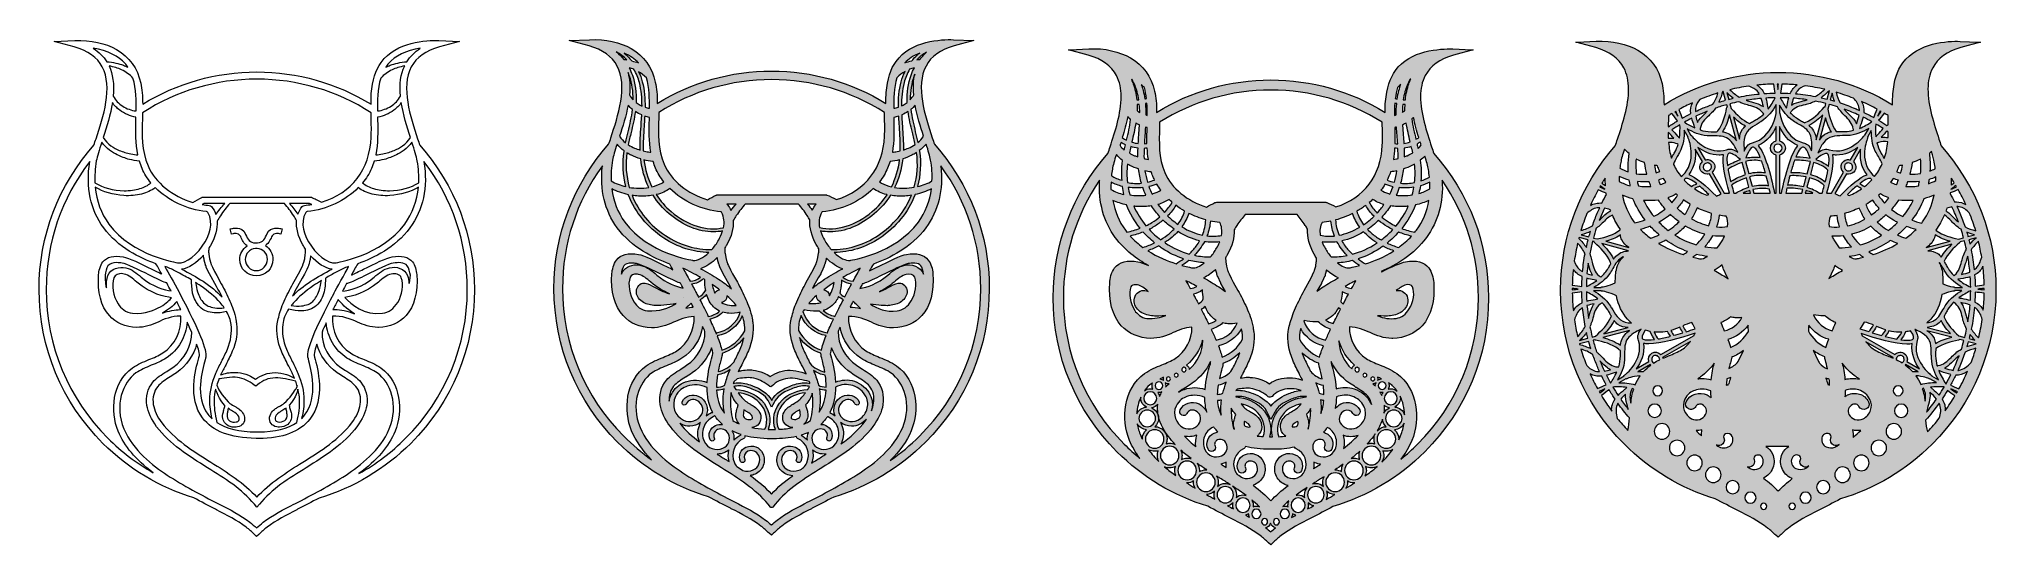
# Model space of a CAD drawing. Header units: millimetres. Extents: x -62 to 1216, y -386 to -56.
import ezdxf

# ---------------------------------------------------------------- set-up
doc = ezdxf.new("R2010")
doc.units = ezdxf.units.MM
doc.header["$MEASUREMENT"] = 0
for name, color, linetype in [('Layer 1', 7, 'Continuous'), ('Layer 2', 7, 'Continuous'), ('Layer 3', 7, 'Continuous'), ('Layer 4', 7, 'Continuous')]:
    doc.layers.add(name, color=color, linetype=linetype)

# ---------------------------------------------------------------- blocks, each defined once
blk = doc.blocks.new('block 2')
at = {"layer": 'Layer 4', "lineweight": 0}
for points, knots in [([(186.2, -125.2), (185.8, -123.9), (185.4, -122.5), (184.8, -120.9), (180.2, -106.7), (173.7, -87.2), (180.7, -74), (184, -67.8), (190.2, -63.4), (199.1, -60.9), (199.1, -60.9), (212.3, -57.4), (212.3, -57.4), (212.3, -57.4), (198.6, -56.8), (198.6, -56.8), (190.6, -56.5), (171, -57.4), (161.1, -71), (157.5, -76.1), (155.3, -82.7), (154.6, -91.4), (154.5, -93.5), (154.4, -95.7), (154.4, -98.4), (132.1, -84.6), (106.3, -77.3), (79.8, -77.3), (53.4, -77.3), (27.6, -84.6), (5.3, -98.3), (5.2, -92.9), (4.8, -88.6), (4, -84.6), (1.9, -74.9), (-3.5, -67.4), (-11.8, -62.6), (-19.1, -58.4), (-28.5, -56.4), (-39, -56.8), (-39, -56.8), (-52.6, -57.4), (-52.6, -57.4), (-52.6, -57.4), (-39.5, -60.9), (-39.5, -60.9), (-30.6, -63.4), (-24.4, -67.8), (-21.1, -74), (-14.1, -87.2), (-20.5, -106.7), (-25.2, -120.9), (-25.7, -122.3), (-26.1, -123.8), (-26.6, -125.2), (-49.7, -151.1), (-62.4, -184.6), (-62.4, -219.5), (-62.4, -257.4), (-47.6, -293.1), (-20.7, -320), (-4.1, -336.6), (16.4, -348.9), (38.6, -355.6), (43.5, -358.2), (48.4, -360.8), (52.9, -363.1), (52.9, -363.1), (53.5, -363.4), (53.5, -363.4), (60.1, -366.8), (66.9, -370.3), (72.9, -374.8), (74.8, -376.3), (76.6, -377.8), (78.3, -379.5), (78.3, -379.5), (79.7, -380.9), (79.7, -380.9), (79.7, -380.9), (81.1, -379.5), (81.1, -379.5), (82.8, -377.8), (84.6, -376.3), (86.5, -374.8), (92.4, -370.3), (99.3, -366.8), (105.9, -363.4), (105.9, -363.4), (106.4, -363.1), (106.4, -363.1), (110.9, -360.8), (115.7, -358.3), (120.5, -355.8), (142.9, -349.1), (163.6, -336.7), (180.4, -320), (207.2, -293.1), (222, -257.4), (222, -219.5), (222, -184.6), (209.3, -151.1), (186.2, -125.2)], [0, 0, 0, 0, 1, 1, 1, 2, 2, 2, 3, 3, 3, 4, 4, 4, 5, 5, 5, 6, 6, 6, 7, 7, 7, 8, 8, 8, 9, 9, 9, 10, 10, 10, 11, 11, 11, 12, 12, 12, 13, 13, 13, 14, 14, 14, 15, 15, 15, 16, 16, 16, 17, 17, 17, 18, 18, 18, 19, 19, 19, 20, 20, 20, 21, 21, 21, 22, 22, 22, 23, 23, 23, 24, 24, 24, 25, 25, 25, 26, 26, 26, 27, 27, 27, 28, 28, 28, 29, 29, 29, 30, 30, 30, 31, 31, 31, 32, 32, 32, 33, 33, 33, 34, 34, 34, 34]), ([(-18.2, -70.6), (-20.3, -67.1), (-23.3, -64.2), (-27, -61.8), (-17.7, -63.4), (-10.1, -67), (-6.2, -71.7), (-5.6, -72.5), (-4.9, -73.3), (-4.4, -74.2), (-5.4, -73.7), (-6.3, -73.3), (-7.3, -72.9), (-10.4, -71.8), (-13.9, -71), (-18.2, -70.6)], [0, 0, 0, 0, 1, 1, 1, 2, 2, 2, 3, 3, 3, 4, 4, 4, 5, 5, 5, 5]), ([(165.8, -71.7), (165.8, -71.7), (165.8, -71.7), (165.8, -71.7), (169.8, -67), (177.3, -63.3), (186.6, -61.8), (182.9, -64.2), (180, -67.1), (177.8, -70.6), (173.5, -71), (170.1, -71.8), (167, -72.9), (166, -73.3), (165, -73.7), (164, -74.2), (164.6, -73.3), (165.2, -72.5), (165.8, -71.7)], [0, 0, 0, 0, 1, 1, 1, 2, 2, 2, 3, 3, 3, 4, 4, 4, 5, 5, 5, 6, 6, 6, 6]), ([(-1.1, -81.3), (1.1, -88.3), (1, -96.7), (1, -102.8), (-2.2, -102.4), (-5.3, -101.3), (-7.8, -99.7), (-10.4, -98), (-12.6, -95.7), (-14, -93.1), (-13.3, -85.2), (-14.2, -78.7), (-16.7, -73.3), (-13.5, -74), (-10.9, -74.8), (-8.5, -75.9), (-5.7, -77.2), (-3.2, -79), (-1.1, -81.3)], [0, 0, 0, 0, 1, 1, 1, 2, 2, 2, 3, 3, 3, 4, 4, 4, 5, 5, 5, 6, 6, 6, 6]), ([(160.8, -81.3), (162.9, -79), (165.4, -77.2), (168.2, -75.9), (170.6, -74.8), (173.2, -74), (176.4, -73.3), (173.8, -78.7), (172.9, -85.2), (173.6, -93.1), (172.3, -95.7), (170.1, -98), (167.5, -99.7), (164.9, -101.3), (161.8, -102.4), (158.7, -102.8), (158.6, -96.7), (158.5, -88.3), (160.8, -81.3)], [0, 0, 0, 0, 1, 1, 1, 2, 2, 2, 3, 3, 3, 4, 4, 4, 5, 5, 5, 6, 6, 6, 6]), ([(5.1, -107.9), (5.2, -106.6), (5.2, -105.2), (5.2, -103.9), (27.4, -89.6), (53.2, -82), (79.8, -82), (106.5, -82), (132.3, -89.6), (154.4, -103.9), (154.5, -105), (154.5, -106), (154.5, -107.1), (154.5, -107.1), (154.5, -107.1), (154.5, -107.1), (154.6, -111.4), (154.7, -115.7), (154.5, -120), (153.6, -141), (141.8, -156.4), (122.1, -162.4), (119.7, -161.1), (117.6, -160.1), (115.5, -159.2), (115.5, -159.2), (115.3, -159.2), (115.3, -159.2), (115.3, -159.2), (44.9, -159.1), (44.9, -159.1), (44.9, -159.1), (44.9, -159.1), (44.9, -159.1), (44.9, -159.1), (44.2, -159.2), (44.2, -159.2), (44.2, -159.2), (44, -159.3), (44, -159.3), (42, -160.2), (40, -161.3), (38, -162.5), (24.5, -158.6), (13.6, -149.7), (8.8, -138.7), (4.5, -128.9), (4.8, -118.2), (5.1, -107.9)], [0, 0, 0, 0, 1, 1, 1, 2, 2, 2, 3, 3, 3, 4, 4, 4, 5, 5, 5, 6, 6, 6, 7, 7, 7, 8, 8, 8, 9, 9, 9, 10, 10, 10, 11, 11, 11, 12, 12, 12, 13, 13, 13, 14, 14, 14, 15, 15, 15, 16, 16, 16, 16]), ([(-14.5, -97.3), (-13.2, -99.2), (-11.6, -100.9), (-9.7, -102.3), (-6.6, -104.6), (-3, -106.1), (0.9, -106.9), (0.9, -106.9), (0.9, -107.1), (0.9, -107.1), (0.9, -107.7), (0.9, -108.3), (0.9, -109), (0.8, -116.4), (0.6, -124), (2.1, -131.5), (0.8, -131.4), (-0.7, -131.2), (-2.5, -130.8), (-5.1, -130.3), (-7.7, -129.5), (-10, -128.6), (-13.3, -127.2), (-17.8, -124.6), (-20.5, -120.1), (-18.2, -113.2), (-15.7, -105.2), (-14.5, -97.3)], [0, 0, 0, 0, 1, 1, 1, 2, 2, 2, 3, 3, 3, 4, 4, 4, 5, 5, 5, 6, 6, 6, 7, 7, 7, 8, 8, 8, 9, 9, 9, 9]), ([(158.7, -108.9), (158.7, -108.9), (158.7, -108.9), (158.7, -108.9), (158.7, -108.2), (158.7, -107.5), (158.7, -106.9), (162.6, -106.1), (166.3, -104.6), (169.3, -102.3), (171.2, -100.9), (172.9, -99.2), (174.2, -97.3), (175.4, -105.2), (177.9, -113.2), (180.1, -120.1), (177.4, -124.6), (172.9, -127.2), (169.6, -128.6), (167.3, -129.5), (164.8, -130.3), (162.1, -130.8), (160.4, -131.2), (158.9, -131.4), (157.5, -131.5), (159, -124), (158.9, -116.3), (158.7, -108.9)], [0, 0, 0, 0, 1, 1, 1, 2, 2, 2, 3, 3, 3, 4, 4, 4, 5, 5, 5, 6, 6, 6, 7, 7, 7, 8, 8, 8, 9, 9, 9, 9]), ([(-25, -135.4), (-24.5, -132.4), (-23.2, -128.4), (-21.4, -123.1), (-18.6, -127.3), (-14.4, -130), (-11.3, -131.5), (-11.3, -131.5), (-11.3, -131.5), (-11.3, -131.5), (-8.9, -132.7), (-6.2, -133.7), (-3.3, -134.5), (-1.4, -134.9), (0.8, -135.4), (3.2, -135.6), (3.7, -137.3), (4.2, -138.9), (4.9, -140.4), (6.3, -143.7), (8.3, -146.9), (10.7, -149.8), (8.8, -151.4), (6.3, -152.7), (3.5, -153.5), (0.4, -154.5), (-3.1, -154.9), (-6.9, -154.9), (-14, -154.7), (-20.6, -152.9), (-25.9, -149.7), (-26.1, -145.2), (-25.8, -140.4), (-25, -135.4)], [0, 0, 0, 0, 1, 1, 1, 2, 2, 2, 3, 3, 3, 4, 4, 4, 5, 5, 5, 6, 6, 6, 7, 7, 7, 8, 8, 8, 9, 9, 9, 10, 10, 10, 11, 11, 11, 11]), ([(156.5, -135.6), (158.9, -135.4), (161.1, -134.9), (162.9, -134.5), (165.8, -133.7), (168.5, -132.7), (171, -131.5), (171, -131.5), (171, -131.5), (171, -131.5), (174, -130), (178.2, -127.3), (181.1, -123.1), (182.8, -128.4), (184.1, -132.4), (184.6, -135.4), (185.4, -140.4), (185.8, -145.2), (185.6, -149.7), (180.3, -152.9), (173.7, -154.7), (166.5, -154.9), (162.8, -154.9), (159.3, -154.5), (156.1, -153.5), (153.3, -152.7), (150.8, -151.4), (148.9, -149.8), (151.3, -146.9), (153.3, -143.7), (154.7, -140.4), (155.4, -138.8), (156, -137.3), (156.5, -135.6)], [0, 0, 0, 0, 1, 1, 1, 2, 2, 2, 3, 3, 3, 4, 4, 4, 5, 5, 5, 6, 6, 6, 7, 7, 7, 8, 8, 8, 9, 9, 9, 10, 10, 10, 11, 11, 11, 11]), ([(-17.4, -316.7), (-43.4, -290.7), (-57.7, -256.2), (-57.7, -219.5), (-57.7, -188.8), (-47.9, -159.9), (-29.3, -135.9), (-31.9, -152.8), (-28.9, -167.4), (-20.2, -179.2), (-10.8, -192), (3.6, -199), (13.9, -202.6), (15.2, -204.8), (16.4, -207), (17.7, -209.3), (15.8, -208.4), (13.6, -207.3), (11.2, -206.1), (11.2, -206.1), (11.2, -206.1), (11.2, -206.1), (4.1, -202.6), (-3.9, -198.7), (-7.4, -198.1), (-13.5, -197), (-18.2, -198.1), (-20.7, -201.4), (-22.5, -203.7), (-23.4, -207.7), (-23.5, -209.7), (-24.4, -221.3), (-21.9, -230.5), (-16.5, -236.5), (-12.2, -241.4), (-5.9, -244), (1.4, -244.2), (6.4, -244.3), (11, -242.6), (15.3, -240.7), (18.9, -239), (24.3, -236.8), (30, -236.8), (30.1, -236.8), (30.1, -236.8), (30.2, -236.8), (31, -246.2), (26.3, -255.9), (18.5, -260.9), (15.7, -262.7), (12.6, -264), (9.3, -265.3), (5.7, -266.8), (1.9, -268.3), (-1.4, -270.7), (-14.7, -280.1), (-16.1, -299.1), (-10.7, -312.1), (-6.7, -321.8), (0.7, -330.6), (12.1, -339.2), (1.4, -333.1), (-8.6, -325.5), (-17.4, -316.7)], [0, 0, 0, 0, 1, 1, 1, 2, 2, 2, 3, 3, 3, 4, 4, 4, 5, 5, 5, 6, 6, 6, 7, 7, 7, 8, 8, 8, 9, 9, 9, 10, 10, 10, 11, 11, 11, 12, 12, 12, 13, 13, 13, 14, 14, 14, 15, 15, 15, 16, 16, 16, 17, 17, 17, 18, 18, 18, 19, 19, 19, 20, 20, 20, 21, 21, 21, 21]), ([(177, -316.7), (167.9, -325.8), (157.6, -333.6), (146.5, -339.8), (158.2, -331.1), (166, -322.1), (170.1, -312.1), (175.5, -299.1), (174, -280.1), (160.8, -270.7), (157.5, -268.3), (153.7, -266.8), (150, -265.3), (146.8, -264), (143.7, -262.7), (140.9, -260.9), (133.1, -255.9), (128.4, -246.2), (129.2, -236.9), (135.2, -236.4), (141.4, -238.8), (145.5, -240.7), (149.6, -242.5), (154, -244.2), (158.8, -244.2), (159, -244.2), (159.2, -244.2), (159.3, -244.2), (166.7, -244), (172.9, -241.4), (177.3, -236.5), (182.7, -230.5), (185.1, -221.3), (184.3, -209.7), (184.1, -207.1), (183.1, -203.4), (181.5, -201.4), (178.9, -198.1), (174.3, -197), (168.2, -198.1), (164.7, -198.7), (156.7, -202.6), (149.6, -206.1), (149.6, -206.1), (149.5, -206.2), (149.5, -206.2), (146.5, -207.6), (143.7, -209), (141.6, -210), (142.9, -207.5), (144.3, -205), (145.7, -202.6), (156.1, -199), (170.4, -192), (179.8, -179.2), (188.5, -167.4), (191.6, -152.8), (189, -135.8), (207.5, -159.9), (217.3, -188.8), (217.3, -219.5), (217.3, -256.2), (203, -290.7), (177, -316.7)], [0, 0, 0, 0, 1, 1, 1, 2, 2, 2, 3, 3, 3, 4, 4, 4, 5, 5, 5, 6, 6, 6, 7, 7, 7, 8, 8, 8, 9, 9, 9, 10, 10, 10, 11, 11, 11, 12, 12, 12, 13, 13, 13, 14, 14, 14, 15, 15, 15, 16, 16, 16, 17, 17, 17, 18, 18, 18, 19, 19, 19, 20, 20, 20, 21, 21, 21, 21]), ([(46.9, -168.5), (47.3, -168.6), (47.7, -168.8), (47.9, -169.2), (52.1, -176), (48.1, -184.8), (46.1, -188.2), (41.5, -196.5), (33.5, -202.7), (28.3, -202), (28, -202), (-1.5, -197.5), (-16.8, -176.7), (-21.9, -169.7), (-24.9, -161.6), (-25.7, -152.5), (-20.5, -155.7), (-14, -157.6), (-7, -158.1), (-7, -158.1), (-7, -158.1), (-7, -158.1), (-2.9, -158.3), (1, -158), (4.5, -157.1), (8, -156.2), (11, -154.8), (13.5, -152.9), (22, -161.5), (34.1, -167.2), (46.9, -168.5)], [0, 0, 0, 0, 1, 1, 1, 2, 2, 2, 3, 3, 3, 4, 4, 4, 5, 5, 5, 6, 6, 6, 7, 7, 7, 8, 8, 8, 9, 9, 9, 10, 10, 10, 10]), ([(131.3, -202), (126.1, -202.7), (118.3, -196.6), (113.5, -188.2), (111.6, -184.8), (107.5, -176), (111.8, -169.2), (112, -168.8), (112.4, -168.6), (112.8, -168.5), (125.5, -167.2), (137.7, -161.5), (146.1, -152.9), (148.6, -154.8), (151.6, -156.2), (155.1, -157.1), (158.7, -158), (162.6, -158.3), (166.7, -158.1), (173.6, -157.6), (180.1, -155.7), (185.4, -152.5), (184.5, -161.6), (181.5, -169.7), (176.4, -176.7), (161.1, -197.5), (131.6, -202), (131.3, -202)], [0, 0, 0, 0, 1, 1, 1, 2, 2, 2, 3, 3, 3, 4, 4, 4, 5, 5, 5, 6, 6, 6, 7, 7, 7, 8, 8, 8, 9, 9, 9, 9]), ([(53.1, -170.5), (52.5, -168.5), (51.5, -166.8), (50.3, -165.2), (49.9, -164.8), (49.4, -164.5), (48.8, -164.5), (47.3, -164.4), (45.7, -164.2), (44.2, -163.9), (44.6, -163.7), (45, -163.5), (45.4, -163.3), (45.4, -163.3), (58.9, -163.3), (58.9, -163.3), (56.7, -165.6), (54.8, -168), (53.1, -170.5)], [0, 0, 0, 0, 1, 1, 1, 2, 2, 2, 3, 3, 3, 4, 4, 4, 5, 5, 5, 6, 6, 6, 6]), ([(103.9, -171.3), (104.6, -172.3), (105.2, -173.3), (105.8, -174.3), (105.4, -179.3), (106.8, -184.8), (109.8, -190.3), (110.4, -191.2), (111, -192.2), (111.6, -193.1), (111.6, -193.3), (111.6, -193.4), (111.6, -193.7), (111.6, -194.5), (111.6, -195.5), (111.5, -196.5), (111.5, -196.5), (111.1, -199.4), (111.1, -199.4), (111.1, -199.4), (110.2, -202.2), (110.2, -202.2), (110.2, -202.4), (110.1, -202.6), (110.1, -202.8), (110, -203.1), (109.9, -203.4), (109.8, -203.5), (109.8, -203.5), (107.9, -207.6), (107.9, -207.6), (107.9, -207.6), (103.3, -215.8), (103.3, -215.8), (101.4, -219.4), (99.4, -223.2), (97.7, -227.1), (95.9, -231.2), (94.8, -234.4), (94.1, -237.5), (93.6, -239), (93.3, -240.4), (93.2, -241.8), (92.4, -247.5), (93.3, -253.7), (95.9, -259.8), (97.2, -262.9), (98.8, -265.9), (100.3, -268.8), (101.4, -271), (102.6, -273.3), (103.6, -275.5), (103.9, -276.1), (104.2, -276.8), (104.4, -277.4), (102.7, -276.3), (100.9, -275.6), (99.2, -275), (96.8, -274.3), (94.4, -273.9), (91.9, -273.8), (91.8, -273.8), (91.7, -273.8), (91.7, -273.8), (87, -273.8), (82.4, -275.4), (79, -278.1), (77.7, -277.3), (76.1, -276.3), (74.3, -275.5), (72, -274.6), (69.7, -273.9), (67.5, -273.7), (66.7, -273.6), (65.8, -273.6), (64.9, -273.6), (63.4, -273.6), (62, -273.7), (60.6, -274), (58.9, -274.3), (57.5, -274.8), (56.2, -275.3), (57.2, -273.1), (58.4, -270.9), (59.5, -268.8), (59.5, -268.8), (59.5, -268.8), (59.5, -268.8), (61, -265.9), (62.5, -262.9), (63.8, -259.8), (66.4, -253.7), (67.4, -247.5), (66.6, -241.9), (66.6, -241.8), (66.6, -241.7), (66.6, -241.6), (66.6, -241.6), (66.5, -241.4), (66.5, -241.4), (66.4, -240.6), (66.4, -239.9), (66.2, -239.2), (65.4, -234.6), (63.6, -230.3), (62.2, -227.1), (60.6, -223.2), (58.6, -219.4), (56.6, -215.8), (56.6, -215.8), (53.6, -210.3), (53.6, -210.3), (53.6, -210.3), (52.1, -207.7), (52.1, -207.7), (52.1, -207.7), (50.8, -204.9), (50.8, -204.9), (50.8, -204.9), (50.2, -203.6), (50.2, -203.6), (50.1, -203.4), (50, -203.1), (49.9, -202.8), (49.9, -202.6), (49.8, -202.4), (49.8, -202.3), (49.8, -202.3), (48.9, -199.4), (48.9, -199.4), (48.9, -199.4), (48.5, -196.4), (48.5, -196.4), (48.3, -195.5), (48.3, -194.5), (48.4, -193.6), (48.4, -193.5), (48.4, -193.4), (48.4, -193.3), (48.4, -193.3), (48.4, -193.3), (48.4, -193.3), (48.4, -193.2), (48.4, -193.1), (48.4, -193), (48.4, -193), (48.4, -192.6), (48.4, -192.6), (48.9, -191.8), (49.4, -191), (49.8, -190.3), (52.8, -185), (54.2, -179.7), (53.9, -174.9), (54.6, -173.5), (55.3, -172.4), (56, -171.3), (58, -168.3), (60, -165.7), (62.1, -163.3), (62.1, -163.3), (97.8, -163.3), (97.8, -163.3), (100, -165.7), (102, -168.3), (103.9, -171.3)], [0, 0, 0, 0, 1, 1, 1, 2, 2, 2, 3, 3, 3, 4, 4, 4, 5, 5, 5, 6, 6, 6, 7, 7, 7, 8, 8, 8, 9, 9, 9, 10, 10, 10, 11, 11, 11, 12, 12, 12, 13, 13, 13, 14, 14, 14, 15, 15, 15, 16, 16, 16, 17, 17, 17, 18, 18, 18, 19, 19, 19, 20, 20, 20, 21, 21, 21, 22, 22, 22, 23, 23, 23, 24, 24, 24, 25, 25, 25, 26, 26, 26, 27, 27, 27, 28, 28, 28, 29, 29, 29, 30, 30, 30, 31, 31, 31, 32, 32, 32, 33, 33, 33, 34, 34, 34, 35, 35, 35, 36, 36, 36, 37, 37, 37, 38, 38, 38, 39, 39, 39, 40, 40, 40, 41, 41, 41, 42, 42, 42, 43, 43, 43, 44, 44, 44, 45, 45, 45, 46, 46, 46, 47, 47, 47, 48, 48, 48, 49, 49, 49, 50, 50, 50, 51, 51, 51, 52, 52, 52, 53, 53, 53, 54, 54, 54, 55, 55, 55, 55]), ([(101.1, -163.3), (101.1, -163.3), (114.3, -163.3), (114.3, -163.3), (114.8, -163.5), (115.2, -163.7), (115.7, -163.9), (114.1, -164.1), (112.5, -164.3), (110.9, -164.5), (110.3, -164.5), (109.7, -164.8), (109.4, -165.2), (108.2, -166.7), (107.3, -168.4), (106.7, -170.2), (105, -167.8), (103.2, -165.5), (101.1, -163.3)], [0, 0, 0, 0, 1, 1, 1, 2, 2, 2, 3, 3, 3, 4, 4, 4, 5, 5, 5, 6, 6, 6, 6]), ([(64.3, -183), (64.3, -183), (68.1, -182.2), (69, -184.3), (69, -184.3), (69.3, -184.9), (69.3, -184.9), (70.2, -187), (71.3, -189.4), (73.5, -190.9), (70.5, -192.9), (68.7, -196.2), (68.7, -199.8), (68.7, -205.8), (73.6, -210.6), (79.5, -210.6), (85.5, -210.6), (90.3, -205.8), (90.3, -199.8), (90.3, -196.2), (88.4, -192.8), (85.4, -190.8), (87.7, -189.1), (88.9, -186.4), (89.9, -184.3), (90.8, -182.2), (94.6, -183), (94.6, -183), (94.6, -183), (95.6, -183.2), (95.6, -183.2), (95.6, -183.2), (96.4, -179.8), (96.4, -179.8), (96.4, -179.8), (95.4, -179.6), (95.4, -179.6), (94.7, -179.4), (88.7, -178.2), (86.6, -182.8), (85.2, -186), (84, -188.8), (80.2, -189), (80.2, -189), (79.2, -189), (79.2, -189), (74.9, -188.9), (74, -186.7), (72.5, -183.5), (72.5, -183.5), (72.2, -182.8), (72.2, -182.8), (70.1, -178.1), (63.8, -179.5), (63.5, -179.6), (63.5, -179.6), (62.4, -179.8), (62.4, -179.8), (62.4, -179.8), (63.3, -183.2), (63.3, -183.2), (63.3, -183.2), (64.3, -183), (64.3, -183)], [0, 0, 0, 0, 1, 1, 1, 2, 2, 2, 3, 3, 3, 4, 4, 4, 5, 5, 5, 6, 6, 6, 7, 7, 7, 8, 8, 8, 9, 9, 9, 10, 10, 10, 11, 11, 11, 12, 12, 12, 13, 13, 13, 14, 14, 14, 15, 15, 15, 16, 16, 16, 17, 17, 17, 18, 18, 18, 19, 19, 19, 20, 20, 20, 21, 21, 21, 21]), ([(-17.4, -210.4), (-18.3, -212.7), (-18.6, -215.5), (-18.4, -218.4), (-18.7, -218.3), (-19.5, -213), (-19.3, -210.1), (-19.2, -208.2), (-18.3, -205.2), (-17.4, -204), (-16.3, -202.6), (-14.3, -201.9), (-11.6, -201.9), (-10.5, -201.9), (-9.4, -202), (-8.1, -202.2), (-5.2, -202.7), (2.8, -206.7), (9.3, -209.9), (14, -212.2), (18, -214.2), (20.1, -214.9), (20.4, -215), (20.7, -215.1), (21, -215.2), (21.9, -217), (22.9, -218.7), (23.8, -220.4), (19.7, -219.8), (11.9, -217.9), (4.3, -211.4), (1.2, -208.7), (-1.9, -206.2), (-5.7, -205.3), (-10, -204.2), (-15.7, -205.8), (-17.4, -210.4)], [0, 0, 0, 0, 1, 1, 1, 2, 2, 2, 3, 3, 3, 4, 4, 4, 5, 5, 5, 6, 6, 6, 7, 7, 7, 8, 8, 8, 9, 9, 9, 10, 10, 10, 11, 11, 11, 12, 12, 12, 12]), ([(29.8, -222.7), (29.5, -222.1), (29, -221.2), (29, -221.2), (25.5, -214.6), (22.1, -208.5), (19.8, -204.5), (20.3, -204.6), (20.8, -204.7), (21.3, -204.8), (23.5, -205.9), (25.8, -207), (28, -208.1), (31.3, -209.8), (34.3, -211.5), (37.2, -213.2), (37.2, -215.4), (37.2, -218.6), (37.9, -221.9), (38.7, -225.4), (40.3, -228.4), (42.6, -230.7), (43.8, -232), (45.4, -233), (47, -233.7), (48.5, -234.2), (50.1, -234.6), (51.9, -234.7), (54.6, -234.9), (57.3, -234.6), (60.1, -233.8), (61.7, -236.6), (62.7, -239.5), (63, -242.3), (63.7, -247.4), (62.9, -252.9), (60.6, -258.5), (59.5, -261.2), (58.1, -263.9), (56.7, -266.6), (55.5, -269), (54.2, -271.6), (53.1, -274.2), (50.5, -280.2), (49.2, -286.1), (49.1, -291.7), (49.1, -295.6), (49.6, -299.5), (50.7, -304), (49.6, -303), (48.6, -302), (47.8, -300.9), (39.3, -289.5), (44, -272.6), (46, -265.4), (46.2, -264.6), (46.3, -264), (46.5, -263.6), (47.5, -259.3), (41.9, -245.6), (29.8, -222.7)], [0, 0, 0, 0, 1, 1, 1, 2, 2, 2, 3, 3, 3, 4, 4, 4, 5, 5, 5, 6, 6, 6, 7, 7, 7, 8, 8, 8, 9, 9, 9, 10, 10, 10, 11, 11, 11, 12, 12, 12, 13, 13, 13, 14, 14, 14, 15, 15, 15, 16, 16, 16, 17, 17, 17, 18, 18, 18, 19, 19, 19, 20, 20, 20, 20]), ([(30.7, -206.2), (35.2, -205.6), (40.6, -202.2), (45, -197.1), (45.1, -197.4), (45.1, -197.7), (45.1, -198), (45.1, -198), (45.1, -198), (45.1, -198), (45.2, -198.7), (45.3, -199.4), (45.4, -200.2), (45.4, -200.2), (46.3, -203.3), (46.3, -203.3), (46.4, -203.5), (46.4, -203.6), (46.4, -203.8), (46.4, -203.8), (46.5, -203.8), (46.5, -203.8), (46.6, -204.2), (46.7, -204.6), (46.8, -205), (46.8, -205), (48.9, -209.3), (48.9, -209.3), (48.9, -209.3), (53.5, -217.5), (53.5, -217.5), (54.8, -219.7), (56, -222), (57.1, -224.2), (53.6, -220.6), (49.6, -217.3), (44.7, -214.1), (40.4, -211.3), (35.6, -208.6), (30.7, -206.2)], [0, 0, 0, 0, 1, 1, 1, 2, 2, 2, 3, 3, 3, 4, 4, 4, 5, 5, 5, 6, 6, 6, 7, 7, 7, 8, 8, 8, 9, 9, 9, 10, 10, 10, 11, 11, 11, 12, 12, 12, 13, 13, 13, 13]), ([(72.3, -199.8), (72.3, -196.1), (75.1, -193), (78.9, -192.6), (78.9, -192.6), (78.9, -192.6), (78.9, -192.6), (78.9, -192.6), (79.9, -192.6), (79.9, -192.6), (79.9, -192.6), (80, -192.6), (80, -192.6), (83.8, -192.9), (86.8, -196), (86.8, -199.8), (86.8, -203.8), (83.5, -207.1), (79.5, -207.1), (75.5, -207.1), (72.3, -203.8), (72.3, -199.8)], [0, 0, 0, 0, 1, 1, 1, 2, 2, 2, 3, 3, 3, 4, 4, 4, 5, 5, 5, 6, 6, 6, 7, 7, 7, 7]), ([(113.2, -263.6), (113.2, -263.6), (113.5, -264.8), (113.5, -264.8), (115.3, -271.6), (120.2, -289.8), (111, -301.6), (110.5, -302.4), (109.8, -303.1), (109.1, -303.8), (110.2, -299.3), (110.7, -295.5), (110.6, -291.7), (110.6, -286.1), (109.2, -280.2), (106.6, -274.2), (105.5, -271.5), (104.2, -269), (103, -266.5), (103, -266.5), (103, -266.5), (103, -266.5), (101.7, -263.9), (100.3, -261.2), (99.2, -258.4), (96.9, -252.8), (96, -247.4), (96.8, -242.3), (97.1, -239), (98.4, -235.6), (100.6, -232.2), (103.5, -233), (106.1, -233.4), (108.8, -233.4), (108.9, -233.4), (109, -233.4), (109.1, -233.4), (110.9, -233.4), (112.6, -233.1), (114.2, -232.6), (115.9, -232.1), (117.5, -231.1), (118.9, -229.9), (121.3, -227.6), (123, -224.5), (123.8, -220.9), (124.6, -217.6), (124.6, -214.4), (124.6, -212), (126.9, -210.7), (129.3, -209.4), (131.7, -208.1), (134, -207), (136.3, -205.8), (138.6, -204.8), (139, -204.7), (139.4, -204.6), (139.8, -204.5), (137.3, -208.9), (132, -218.8), (130.3, -221.7), (130.3, -221.7), (130.3, -221.9), (130.3, -221.9), (117.8, -245.3), (112.1, -259.3), (113.2, -263.6)], [0, 0, 0, 0, 1, 1, 1, 2, 2, 2, 3, 3, 3, 4, 4, 4, 5, 5, 5, 6, 6, 6, 7, 7, 7, 8, 8, 8, 9, 9, 9, 10, 10, 10, 11, 11, 11, 12, 12, 12, 13, 13, 13, 14, 14, 14, 15, 15, 15, 16, 16, 16, 17, 17, 17, 18, 18, 18, 19, 19, 19, 20, 20, 20, 21, 21, 21, 22, 22, 22, 22]), ([(115, -214.1), (110.4, -217.2), (106.5, -220.3), (103.1, -223.7), (104.2, -221.7), (105.3, -219.6), (106.4, -217.5), (106.4, -217.5), (109.5, -212.1), (109.5, -212.1), (109.5, -212.1), (111, -209.4), (111, -209.4), (111, -209.4), (112.5, -206.4), (112.5, -206.4), (112.5, -206.4), (113.2, -204.9), (113.2, -204.9), (113.3, -204.6), (113.4, -204.2), (113.5, -203.9), (113.5, -203.9), (113.5, -203.8), (113.5, -203.8), (113.6, -203.6), (113.6, -203.5), (113.7, -203.3), (113.7, -203.3), (114.5, -200.2), (114.5, -200.2), (114.5, -200.2), (114.6, -200.1), (114.6, -200.1), (114.7, -199.4), (114.8, -198.6), (114.8, -198), (114.8, -198), (114.9, -197.6), (114.9, -197.6), (114.9, -197.6), (114.9, -197.5), (114.9, -197.4), (119.4, -202.4), (124.5, -205.6), (129, -206.2), (124.1, -208.7), (119.4, -211.3), (115, -214.1)], [0, 0, 0, 0, 1, 1, 1, 2, 2, 2, 3, 3, 3, 4, 4, 4, 5, 5, 5, 6, 6, 6, 7, 7, 7, 8, 8, 8, 9, 9, 9, 10, 10, 10, 11, 11, 11, 12, 12, 12, 13, 13, 13, 14, 14, 14, 15, 15, 15, 16, 16, 16, 16]), ([(166.5, -205.3), (162.6, -206.2), (159.6, -208.7), (156.5, -211.4), (148.4, -218.3), (140.1, -220.1), (135.8, -220.5), (136.7, -218.9), (137.6, -217.2), (138.4, -215.6), (139.2, -215.4), (139.9, -215.2), (140.7, -214.9), (142.7, -214.2), (146.8, -212.2), (151.5, -209.9), (151.5, -209.9), (151.5, -209.9), (151.5, -209.9), (158, -206.7), (166, -202.7), (168.9, -202.2), (172, -201.7), (176.2, -201.6), (178.1, -204), (179.1, -205.2), (179.9, -208.2), (180.1, -210.1), (180.2, -212.2), (179.6, -215.7), (179.2, -215.6), (179.1, -213.8), (178.8, -212), (178.2, -210.4), (176.5, -205.8), (170.8, -204.1), (166.5, -205.3)], [0, 0, 0, 0, 1, 1, 1, 2, 2, 2, 3, 3, 3, 4, 4, 4, 5, 5, 5, 6, 6, 6, 7, 7, 7, 8, 8, 8, 9, 9, 9, 10, 10, 10, 11, 11, 11, 12, 12, 12, 12]), ([(-10.7, -228.9), (-14.1, -223.8), (-15.2, -216.6), (-13.5, -211.8), (-12.7, -209.9), (-10.4, -209.1), (-8.5, -209.1), (-7.9, -209.1), (-7.3, -209.2), (-6.8, -209.4), (-3.8, -210.1), (-1.3, -212.2), (1.5, -214.6), (10.5, -222.3), (19.5, -224.3), (24.2, -224.8), (23.1, -226), (20.8, -228.4), (17, -230.7), (13.2, -232.9), (6.9, -235.5), (-1.3, -235), (-6, -234.7), (-9, -231.5), (-10.7, -228.9)], [0, 0, 0, 0, 1, 1, 1, 2, 2, 2, 3, 3, 3, 4, 4, 4, 5, 5, 5, 6, 6, 6, 7, 7, 7, 8, 8, 8, 8]), ([(42.9, -216.9), (48.4, -220.8), (52.5, -224.3), (55.8, -227.9), (56.8, -229.1), (57.8, -230.3), (58.6, -231.5), (56.2, -231.7), (54.2, -231.7), (52.3, -231.4), (52.3, -231.4), (52.3, -231.4), (52.3, -231.4), (49.1, -231), (46.8, -229.9), (45.1, -228.2), (43.4, -226.4), (42.1, -224), (41.1, -221), (40.6, -219.1), (40.2, -217.1), (39.8, -214.9), (40.9, -215.6), (41.9, -216.2), (42.9, -216.9)], [0, 0, 0, 0, 1, 1, 1, 2, 2, 2, 3, 3, 3, 4, 4, 4, 5, 5, 5, 6, 6, 6, 7, 7, 7, 8, 8, 8, 8]), ([(122, -213.6), (121.6, -215.9), (121.2, -218), (120.6, -220), (120.6, -220), (120.6, -220), (120.6, -220), (119.6, -223.1), (118.2, -225.5), (116.3, -227.2), (114.7, -228.9), (112.3, -229.8), (108.9, -230.2), (107, -230.3), (104.8, -230.3), (102.2, -230), (102.8, -229.3), (103.4, -228.6), (104, -227.9), (107.2, -224.3), (111.3, -220.8), (116.9, -216.9), (118.5, -215.8), (120.2, -214.7), (122, -213.6)], [0, 0, 0, 0, 1, 1, 1, 2, 2, 2, 3, 3, 3, 4, 4, 4, 5, 5, 5, 6, 6, 6, 7, 7, 7, 8, 8, 8, 8]), ([(137.3, -224.6), (141.9, -224), (150.7, -221.9), (159.2, -214.6), (162, -212.2), (164.6, -210.1), (167.6, -209.4), (167.6, -209.4), (167.6, -209.4), (167.6, -209.4), (170.1, -208.7), (173.4, -209.5), (174.2, -211.8), (175.9, -216.3), (174.9, -222.9), (171.9, -227.9), (169.4, -232), (165.9, -234.5), (161.9, -235), (150, -236.6), (141.4, -229.2), (137.3, -224.6)], [0, 0, 0, 0, 1, 1, 1, 2, 2, 2, 3, 3, 3, 4, 4, 4, 5, 5, 5, 6, 6, 6, 7, 7, 7, 7]), ([(27.5, -227.4), (28.4, -229.2), (29.3, -231), (30.2, -232.6), (30.1, -232.6), (30, -232.6), (29.9, -232.6), (26.3, -232.6), (22.5, -233.4), (18.2, -234.9), (21.9, -232.9), (25.2, -230.2), (27.5, -227.4)], [0, 0, 0, 0, 1, 1, 1, 2, 2, 2, 3, 3, 3, 4, 4, 4, 4]), ([(132.9, -226), (134.7, -228.2), (138.4, -232.2), (143.6, -235.3), (138.9, -233.4), (134.7, -232.5), (130.8, -232.5), (130.4, -232.5), (129.9, -232.6), (129.5, -232.6), (130.5, -230.5), (131.7, -228.3), (132.9, -226)], [0, 0, 0, 0, 1, 1, 1, 2, 2, 2, 3, 3, 3, 4, 4, 4, 4]), ([(104.6, -359.5), (104.6, -359.5), (104.1, -359.8), (104.1, -359.8), (97.3, -363.2), (90.2, -366.8), (84, -371.6), (82.5, -372.8), (81.1, -374), (79.7, -375.3), (78.3, -374), (76.8, -372.7), (75.3, -371.6), (69.1, -366.8), (62.1, -363.2), (55.3, -359.8), (55.3, -359.8), (54.8, -359.5), (54.8, -359.5), (43.2, -353.6), (32, -347.7), (21.3, -340.7), (11.9, -334.5), (-1.1, -324.7), (-7, -310.6), (-13.4, -295), (-7.7, -280.1), (0.9, -274), (3.9, -271.9), (7.3, -270.5), (10.9, -269), (14.2, -267.7), (17.6, -266.3), (20.7, -264.3), (24.6, -261.8), (27.9, -258.3), (30.2, -254.1), (32.6, -250), (34, -245.4), (34.3, -240.8), (35.4, -243.2), (36.4, -245.3), (37.3, -247.3), (37.4, -256.2), (32.8, -264.8), (24.9, -270.4), (23.6, -271.3), (22.3, -272.1), (21, -273), (17.7, -275), (14.3, -277.1), (11.9, -280.1), (8.5, -284.1), (7.1, -289.6), (8, -295.2), (8.8, -299.7), (10.9, -304.3), (14.4, -309.1), (22.8, -320.4), (35.4, -328.3), (47.6, -335.9), (58.7, -342.8), (70.2, -350), (78.2, -359.8), (78.2, -359.8), (79.8, -361.8), (79.8, -361.8), (79.8, -361.8), (81.5, -359.8), (81.5, -359.8), (89.4, -350), (100.9, -342.8), (112.1, -335.9), (124.2, -328.3), (136.8, -320.4), (145.2, -309.1), (148.8, -304.3), (150.9, -299.7), (151.6, -295.2), (152.5, -289.6), (151.1, -284.1), (147.8, -280.1), (145.3, -277.1), (141.9, -275), (138.7, -272.9), (137.4, -272.1), (136, -271.3), (134.8, -270.4), (126.8, -264.8), (122.2, -256.2), (122.4, -247.3), (123.2, -245.5), (124.1, -243.5), (125.1, -241.3), (125.5, -245.8), (126.9, -250.3), (129.3, -254.3), (131.6, -258.4), (134.9, -261.8), (138.7, -264.3), (141.8, -266.3), (145.2, -267.7), (148.5, -269), (152.1, -270.5), (155.5, -271.9), (158.5, -274), (167.1, -280.1), (172.8, -295), (166.3, -310.6), (160.5, -324.7), (147.4, -334.5), (138.1, -340.7), (127.4, -347.7), (116.1, -353.6), (104.6, -359.5)], [0, 0, 0, 0, 1, 1, 1, 2, 2, 2, 3, 3, 3, 4, 4, 4, 5, 5, 5, 6, 6, 6, 7, 7, 7, 8, 8, 8, 9, 9, 9, 10, 10, 10, 11, 11, 11, 12, 12, 12, 13, 13, 13, 14, 14, 14, 15, 15, 15, 16, 16, 16, 17, 17, 17, 18, 18, 18, 19, 19, 19, 20, 20, 20, 21, 21, 21, 22, 22, 22, 23, 23, 23, 24, 24, 24, 25, 25, 25, 26, 26, 26, 27, 27, 27, 28, 28, 28, 29, 29, 29, 30, 30, 30, 31, 31, 31, 32, 32, 32, 33, 33, 33, 34, 34, 34, 35, 35, 35, 36, 36, 36, 37, 37, 37, 38, 38, 38, 38]), ([(42.4, -262.5), (42.2, -262.9), (42.1, -263.4), (41.9, -264), (41.9, -264), (41.9, -264.2), (41.9, -264.2), (39.7, -272), (34.6, -290.3), (44.4, -303.4), (50.9, -312.1), (62.6, -316.5), (79.3, -316.8), (79.3, -316.8), (79.8, -316.8), (79.8, -316.8), (79.8, -316.8), (80.2, -316.8), (80.2, -316.8), (80.5, -316.8), (80.7, -316.8), (81, -316.8), (96.7, -316.8), (107.9, -312.5), (114.4, -304.2), (124.8, -290.8), (119.6, -271.1), (117.6, -263.7), (117.6, -263.7), (117.3, -262.5), (117.3, -262.5), (117.2, -262.1), (117.1, -260.4), (119.1, -255.1), (121, -262.5), (125.7, -269.2), (132.3, -273.9), (133.7, -274.8), (135.1, -275.7), (136.4, -276.5), (136.4, -276.5), (136.5, -276.6), (136.5, -276.6), (136.5, -276.6), (136.5, -276.6), (136.5, -276.6), (139.4, -278.4), (142.5, -280.3), (144.5, -282.8), (147.1, -285.8), (148.1, -290.1), (147.4, -294.5), (146.8, -298.4), (145, -302.3), (141.8, -306.6), (133.9, -317.2), (121.7, -324.9), (109.8, -332.3), (99.1, -339), (88.1, -345.9), (79.8, -355.2), (71.6, -345.9), (60.5, -339), (49.8, -332.3), (38, -324.9), (25.8, -317.2), (17.8, -306.6), (14.7, -302.3), (12.8, -298.4), (12.2, -294.5), (11.5, -290.1), (12.6, -285.8), (15.1, -282.8), (17.2, -280.3), (20.2, -278.4), (23.2, -276.5), (23.2, -276.5), (23.3, -276.5), (23.3, -276.5), (24.5, -275.7), (26, -274.8), (27.3, -273.9), (34, -269.2), (38.6, -262.5), (40.5, -255.1), (42.5, -260.4), (42.5, -262), (42.4, -262.5)], [0, 0, 0, 0, 1, 1, 1, 2, 2, 2, 3, 3, 3, 4, 4, 4, 5, 5, 5, 6, 6, 6, 7, 7, 7, 8, 8, 8, 9, 9, 9, 10, 10, 10, 11, 11, 11, 12, 12, 12, 13, 13, 13, 14, 14, 14, 15, 15, 15, 16, 16, 16, 17, 17, 17, 18, 18, 18, 19, 19, 19, 20, 20, 20, 21, 21, 21, 22, 22, 22, 23, 23, 23, 24, 24, 24, 25, 25, 25, 26, 26, 26, 27, 27, 27, 28, 28, 28, 29, 29, 29, 29]), ([(97.7, -293.7), (96.7, -294.5), (95.6, -295.2), (94.4, -295.9), (94.4, -295.9), (94.3, -295.9), (94.3, -295.9), (93.7, -296.2), (93.2, -296.6), (92.6, -296.9), (91.2, -297.8), (88.7, -299.8), (88.2, -302.8), (87.9, -304.4), (88.3, -305.9), (89.2, -307.1), (90, -308.1), (91.2, -308.9), (92.8, -309.2), (93.4, -309.4), (94, -309.4), (94.7, -309.4), (96.6, -309.4), (98.5, -308.8), (100, -307.6), (102.3, -305.9), (102.9, -302.8), (102.4, -300.6), (102.2, -299.7), (101.9, -298.8), (101.6, -297.9), (101.4, -296.9), (101.1, -296), (100.9, -295.1), (105.6, -290.2), (106.7, -284.6), (106.7, -284.6), (107.4, -287.5), (107.6, -289), (107.7, -291.8), (107.9, -296.1), (107.4, -300.8), (106, -306.3), (100.2, -310.4), (91.7, -312.5), (81, -312.5), (81, -312.5), (80.2, -312.5), (80.2, -312.5), (80.2, -312.5), (79.8, -312.5), (79.8, -312.5), (79.8, -312.5), (79.4, -312.5), (79.4, -312.5), (68.4, -312.4), (59.8, -310.3), (53.7, -306.3), (52.4, -300.8), (51.8, -296.1), (52, -291.7), (52.1, -288.7), (52, -287.6), (52.9, -284.5), (52.9, -284.5), (55.4, -292), (59, -295.2), (58.9, -296.2), (58.6, -297), (58.3, -298), (58.1, -298.9), (57.8, -299.8), (57.6, -300.7), (57, -303.4), (58, -306.3), (60, -307.7), (61.4, -308.9), (63.3, -309.5), (65.3, -309.5), (66, -309.5), (66.6, -309.5), (67.2, -309.3), (68.8, -309), (70, -308.3), (70.8, -307.2), (71.7, -306.1), (72, -304.5), (71.8, -303), (71.3, -299.9), (68.8, -297.9), (67.4, -297), (66.8, -296.7), (66.2, -296.3), (65.6, -296), (64.4, -295.3), (63.3, -294.6), (62.3, -293.9), (58.9, -291.3), (54.8, -284.7), (54.8, -284.6), (54.8, -284.6), (53.7, -282), (53.7, -282), (54.1, -280.7), (54.6, -279.3), (55.1, -277.9), (56.5, -277.6), (63.4, -276.4), (67.1, -276.9), (69, -277.3), (71, -277.9), (72.9, -278.7), (74.7, -279.5), (76.4, -280.6), (78.1, -281.9), (78.1, -281.9), (79.2, -282.7), (79.2, -282.7), (79.2, -282.7), (80.3, -281.7), (80.3, -281.7), (82.1, -280.2), (83.9, -279.1), (85.7, -278.4), (87.5, -277.7), (89.6, -277.3), (92, -277.2), (94.1, -277.1), (96.3, -277.4), (98.5, -277.9), (100.3, -278.3), (104.8, -279.3), (105.2, -279.4), (105.6, -280.5), (105.9, -281.6), (106.3, -282.7), (106.3, -282.7), (105.2, -284.5), (105.2, -284.5), (105.2, -284.6), (101, -291.2), (97.7, -293.7)], [0, 0, 0, 0, 1, 1, 1, 2, 2, 2, 3, 3, 3, 4, 4, 4, 5, 5, 5, 6, 6, 6, 7, 7, 7, 8, 8, 8, 9, 9, 9, 10, 10, 10, 11, 11, 11, 12, 12, 12, 13, 13, 13, 14, 14, 14, 15, 15, 15, 16, 16, 16, 17, 17, 17, 18, 18, 18, 19, 19, 19, 20, 20, 20, 21, 21, 21, 22, 22, 22, 23, 23, 23, 24, 24, 24, 25, 25, 25, 26, 26, 26, 27, 27, 27, 28, 28, 28, 29, 29, 29, 30, 30, 30, 31, 31, 31, 32, 32, 32, 33, 33, 33, 34, 34, 34, 35, 35, 35, 36, 36, 36, 37, 37, 37, 38, 38, 38, 39, 39, 39, 40, 40, 40, 41, 41, 41, 42, 42, 42, 43, 43, 43, 44, 44, 44, 45, 45, 45, 46, 46, 46, 47, 47, 47, 47]), ([(60.4, -301.1), (60.5, -300.3), (60.6, -299.6), (60.8, -298.7), (60.9, -298.2), (61, -297.6), (61.1, -297), (62, -297.7), (63, -298.3), (63.9, -298.9), (64.4, -299.2), (65, -299.6), (65.5, -299.9), (67.2, -301), (68.1, -302.2), (68.3, -303.5), (68.3, -303.5), (68.3, -303.6), (68.3, -303.6), (68.4, -304.1), (68.3, -304.6), (68, -305.1), (67.7, -305.6), (67.2, -305.9), (66.4, -306), (64.9, -306.4), (63.2, -306), (61.9, -305.2), (60.7, -304.4), (60.2, -302.8), (60.4, -301.1)], [0, 0, 0, 0, 1, 1, 1, 2, 2, 2, 3, 3, 3, 4, 4, 4, 5, 5, 5, 6, 6, 6, 7, 7, 7, 8, 8, 8, 9, 9, 9, 10, 10, 10, 10]), ([(98.1, -305), (96.8, -305.9), (95, -306.3), (93.5, -305.9), (92.8, -305.7), (92.2, -305.4), (92, -305), (91.7, -304.6), (91.6, -304), (91.7, -303.4), (91.9, -302.1), (92.8, -300.9), (94.5, -299.8), (95, -299.4), (95.5, -299.1), (96.1, -298.8), (97, -298.2), (98, -297.6), (98.9, -296.9), (99, -297.5), (99.1, -298.1), (99.2, -298.6), (99.4, -299.4), (99.5, -300.2), (99.6, -301.1), (99.8, -302.7), (99.2, -304.3), (98.1, -305)], [0, 0, 0, 0, 1, 1, 1, 2, 2, 2, 3, 3, 3, 4, 4, 4, 5, 5, 5, 6, 6, 6, 7, 7, 7, 8, 8, 8, 9, 9, 9, 9])]:
    blk.add_open_spline(points, degree=3, knots=knots, dxfattribs=at)

msp = doc.modelspace()

# ---------------------------------------------------------------- hatches: boundary and pattern name
at = {"layer": 'Layer 1'}
h = msp.add_hatch(color=1, dxfattribs=at)
h.dxf.hatch_style = 2
edge = h.paths.add_edge_path()
edge.add_spline(control_points=[(1215.7, -219.7), (1215.7, -184.9), (1203, -151.6), (1179.9, -125.6), (1179.5, -124.3), (1179, -122.7), (1178.5, -121.2), (1175.3, -111.5), (1171.3, -99.3), (1171.3, -88.4), (1171.3, -83.4), (1172.2, -78.7), (1174.4, -74.6), (1177.7, -68.4), (1183.9, -63.8), (1192.8, -61.3), (1192.8, -61.3), (1205.6, -57.9), (1205.6, -57.9), (1205.6, -57.9), (1204.5, -57.9), (1204.5, -57.9), (1204.5, -57.9), (1192.3, -57.3), (1192.3, -57.3), (1184.3, -57), (1164.9, -58), (1154.8, -71.3), (1151.1, -76.3), (1149.1, -83), (1148.4, -91.6), (1148.2, -93.8), (1148.1, -96.1), (1148.1, -98.7), (1125.8, -84.9), (1100, -77.6), (1073.5, -77.6), (1047, -77.6), (1021.2, -84.9), (998.9, -98.7), (998.9, -93.3), (998.5, -88.9), (997.6, -84.9), (995.5, -75.2), (990.2, -67.9), (981.9, -63.1), (974.6, -58.9), (965.2, -56.8), (954.7, -57.1), (954.7, -57.1), (942.5, -57.9), (942.5, -57.9), (942.5, -57.9), (941.4, -57.9), (941.4, -57.9), (941.4, -57.9), (954.3, -61.4), (954.3, -61.4), (963.2, -63.9), (969.3, -68.4), (972.7, -74.6), (974.8, -78.7), (975.7, -83.4), (975.8, -88.4), (975.8, -99.3), (971.8, -111.5), (968.5, -121.2), (968.1, -122.7), (967.6, -124.3), (967.1, -125.6), (944.1, -151.6), (931.4, -184.9), (931.4, -219.7), (931.4, -219.8), (931.4, -219.9), (931.4, -220), (931.4, -220), (931.4, -220), (931.4, -220.1), (931.4, -258.1), (946.2, -293.7), (973, -320.6), (989.6, -337.2), (1010.1, -349.5), (1032.3, -356.2), (1037.2, -358.8), (1042.1, -361.3), (1046.7, -363.7), (1046.7, -363.7), (1047.2, -363.9), (1047.2, -363.9), (1053.8, -367.3), (1060.7, -370.8), (1066.6, -375.4), (1068.5, -376.8), (1070.3, -378.4), (1072, -380.1), (1072, -380.1), (1073.4, -381.4), (1073.4, -381.4), (1073.4, -381.4), (1074.8, -380.1), (1074.8, -380.1), (1076.5, -378.4), (1078.3, -376.8), (1080.2, -375.4), (1086.1, -370.8), (1092.9, -367.3), (1099.6, -363.9), (1099.6, -363.9), (1100.1, -363.7), (1100.1, -363.7), (1104.6, -361.4), (1109.4, -358.9), (1114.1, -356.3), (1136.6, -349.7), (1157.3, -337.3), (1174, -320.6), (1200.9, -293.7), (1215.7, -258.1), (1215.7, -220.1), (1215.7, -220), (1215.6, -220), (1215.6, -220), (1215.6, -219.9), (1215.7, -219.8), (1215.7, -219.7)], knot_values=[0, 0, 0, 0, 1, 1, 1, 2, 2, 2, 3, 3, 3, 4, 4, 4, 5, 5, 5, 6, 6, 6, 7, 7, 7, 8, 8, 8, 9, 9, 9, 10, 10, 10, 11, 11, 11, 12, 12, 12, 13, 13, 13, 14, 14, 14, 15, 15, 15, 16, 16, 16, 17, 17, 17, 18, 18, 18, 19, 19, 19, 20, 20, 20, 21, 21, 21, 22, 22, 22, 23, 23, 23, 24, 24, 24, 25, 25, 25, 26, 26, 26, 27, 27, 27, 28, 28, 28, 29, 29, 29, 30, 30, 30, 31, 31, 31, 32, 32, 32, 33, 33, 33, 34, 34, 34, 35, 35, 35, 36, 36, 36, 37, 37, 37, 38, 38, 38, 39, 39, 39, 40, 40, 40, 41, 41, 41, 42, 42, 42, 42], degree=3, periodic=1)
edge = h.paths.add_edge_path()
edge.add_spline(control_points=[(1207.2, -204.3), (1207.7, -208.3), (1207.9, -212.4), (1208, -216.5), (1205.9, -216.7), (1203.8, -217), (1202.2, -217.3), (1202.1, -214.8), (1202, -212.3), (1201.8, -209.9), (1204.2, -208.7), (1205.9, -207), (1207, -204.7), (1207.1, -204.5), (1207.1, -204.4), (1207.2, -204.3)], knot_values=[0, 0, 0, 0, 1, 1, 1, 2, 2, 2, 3, 3, 3, 4, 4, 4, 5, 5, 5, 5], degree=3, periodic=1)
edge = h.paths.add_edge_path()
edge.add_spline(control_points=[(1204.3, -187.9), (1205.1, -191.3), (1205.8, -194.8), (1206.4, -198.3), (1205.5, -201.3), (1204.6, -204.1), (1202, -206.2), (1201.9, -206.3), (1201.7, -206.4), (1201.5, -206.5), (1201.1, -202.2), (1200.4, -197.8), (1199.5, -193.5), (1200.9, -191.5), (1202.5, -189.7), (1204.3, -187.9)], knot_values=[0, 0, 0, 0, 1, 1, 1, 2, 2, 2, 3, 3, 3, 4, 4, 4, 5, 5, 5, 5], degree=3, periodic=1)
edge = h.paths.add_edge_path()
edge.add_spline(control_points=[(1172.5, -286.6), (1174.1, -288), (1175.6, -289.5), (1176.9, -291.1), (1174.8, -294), (1172.6, -296.9), (1170.3, -299.7), (1170.6, -298.4), (1170.9, -297.2), (1171.2, -296), (1171.8, -294.1), (1172.3, -292.1), (1172.6, -290), (1172.7, -288.8), (1172.7, -287.7), (1172.5, -286.6)], knot_values=[0, 0, 0, 0, 1, 1, 1, 2, 2, 2, 3, 3, 3, 4, 4, 4, 5, 5, 5, 5], degree=3, periodic=1)
edge = h.paths.add_edge_path()
edge.add_spline(control_points=[(1174.2, -284.4), (1173.8, -284), (1173.3, -283.6), (1172.9, -283.2), (1175.9, -282.9), (1178.9, -283), (1181.5, -283.1), (1181.5, -283.1), (1181.6, -283.1), (1181.6, -283.1), (1181.7, -283.1), (1181.8, -283.1), (1181.9, -283.1), (1181.9, -283.1), (1181.9, -283.1), (1181.9, -283.2), (1180.8, -285), (1179.7, -286.8), (1178.6, -288.5), (1177.3, -287.1), (1175.7, -285.7), (1174.2, -284.4)], knot_values=[0, 0, 0, 0, 1, 1, 1, 2, 2, 2, 3, 3, 3, 4, 4, 4, 5, 5, 5, 6, 6, 6, 7, 7, 7, 7], degree=3, periodic=1)
edge = h.paths.add_edge_path()
edge.add_spline(control_points=[(1173.4, -275.4), (1173.3, -275.4), (1160.6, -265.9), (1164.2, -252.7), (1165.2, -250.9), (1164.7, -248.7), (1162.7, -245.7), (1162.9, -245.7), (1163, -245.6), (1163.1, -245.6), (1165.2, -246.6), (1167.2, -247.7), (1169, -249), (1173.4, -252.3), (1173.5, -256.5), (1173.5, -261.4), (1173.5, -262.3), (1173.5, -263.3), (1173.6, -264.3), (1173.8, -269.9), (1175.9, -274.4), (1178.2, -278.5), (1178.2, -278.5), (1173.7, -275.9), (1173.7, -275.9), (1173.7, -275.9), (1173.8, -275.7), (1173.8, -275.7), (1173.8, -275.7), (1173.4, -275.4), (1173.4, -275.4)], knot_values=[0, 0, 0, 0, 1, 1, 1, 2, 2, 2, 3, 3, 3, 4, 4, 4, 5, 5, 5, 6, 6, 6, 7, 7, 7, 8, 8, 8, 9, 9, 9, 10, 10, 10, 10], degree=3, periodic=1)
edge = h.paths.add_edge_path()
edge.add_spline(control_points=[(1155.5, -261), (1154.5, -260.4), (1153.2, -260.3), (1152, -260.6), (1151.1, -260.8), (1150.3, -261.3), (1149.7, -262), (1149.7, -262), (1128.4, -249.7), (1128.4, -249.7), (1128.1, -249.3), (1127.9, -248.8), (1127.7, -248.3), (1137.8, -251.7), (1150.1, -255.2), (1157.5, -255.2), (1158.9, -255.2), (1160.1, -255.1), (1161, -254.8), (1160.2, -261.6), (1162.8, -267.3), (1165.8, -271.4), (1165.8, -271.4), (1157.6, -266.6), (1157.6, -266.6), (1158.3, -264.5), (1157.5, -262.1), (1155.5, -261)], knot_values=[0, 0, 0, 0, 1, 1, 1, 2, 2, 2, 3, 3, 3, 4, 4, 4, 5, 5, 5, 6, 6, 6, 7, 7, 7, 8, 8, 8, 9, 9, 9, 9], degree=3, periodic=1)
edge = h.paths.add_edge_path()
edge.add_spline(control_points=[(1154.5, -267.4), (1153.2, -266.6), (1151.9, -265.9), (1150.5, -265.3), (1150.5, -264.8), (1150.6, -264.4), (1150.9, -264), (1151.3, -263.3), (1151.9, -262.8), (1152.6, -262.7), (1152.8, -262.6), (1153, -262.6), (1153.2, -262.6), (1153.7, -262.6), (1154.1, -262.7), (1154.5, -262.9), (1155.1, -263.2), (1155.5, -263.8), (1155.6, -264.5), (1155.8, -265.2), (1155.7, -265.9), (1155.3, -266.6), (1155.3, -266.6), (1155.3, -266.6), (1155.3, -266.6), (1155.1, -266.9), (1154.9, -267.2), (1154.5, -267.4)], knot_values=[0, 0, 0, 0, 1, 1, 1, 2, 2, 2, 3, 3, 3, 4, 4, 4, 5, 5, 5, 6, 6, 6, 7, 7, 7, 8, 8, 8, 9, 9, 9, 9], degree=3, periodic=1)
edge = h.paths.add_edge_path()
edge.add_spline(control_points=[(1155.1, -285.6), (1155.1, -287.4), (1153.6, -288.9), (1151.8, -288.9), (1150.1, -288.9), (1148.6, -287.4), (1148.6, -285.6), (1148.6, -283.8), (1150.1, -282.4), (1151.8, -282.4), (1153.6, -282.4), (1155.1, -283.8), (1155.1, -285.6)], knot_values=[0, 0, 0, 0, 1, 1, 1, 2, 2, 2, 3, 3, 3, 4, 4, 4, 4], degree=3, periodic=1)
edge = h.paths.add_edge_path()
edge.add_spline(control_points=[(1148.6, -263.9), (1148.5, -264), (1148.5, -264.2), (1148.5, -264.3), (1147.3, -263.8), (1146, -263.3), (1144.8, -262.8), (1141.7, -261.5), (1138.8, -260.3), (1136.2, -258.7), (1134.2, -257.4), (1132.3, -255.6), (1130.8, -253.6), (1130.8, -253.6), (1148.6, -263.9), (1148.6, -263.9)], knot_values=[0, 0, 0, 0, 1, 1, 1, 2, 2, 2, 3, 3, 3, 4, 4, 4, 5, 5, 5, 5], degree=3, periodic=1)
edge = h.paths.add_edge_path()
edge.add_spline(control_points=[(1031.7, -206.9), (1033.4, -206), (1035.2, -204.7), (1036.9, -203.3), (1036.9, -203.3), (1037.2, -204.5), (1037.2, -204.5), (1037.2, -204.6), (1037.3, -204.7), (1037.3, -204.9), (1037.4, -205.3), (1037.6, -205.8), (1037.8, -206.4), (1037.8, -206.4), (1037.9, -206.5), (1037.9, -206.5), (1037.9, -206.5), (1040, -210.9), (1040, -210.9), (1040, -210.9), (1040, -211), (1040.1, -211.1), (1040.1, -211.1), (1040.9, -212.5), (1040.9, -212.5), (1040.6, -212.3), (1040.3, -212.1), (1040, -211.9), (1037.4, -210.2), (1034.6, -208.5), (1031.7, -206.9)], knot_values=[0, 0, 0, 0, 1, 1, 1, 2, 2, 2, 3, 3, 3, 4, 4, 4, 5, 5, 5, 6, 6, 6, 7, 7, 7, 8, 8, 8, 9, 9, 9, 10, 10, 10, 10], degree=3, periodic=1)
edge = h.paths.add_edge_path()
edge.add_spline(control_points=[(994.8, -282.4), (996.6, -282.4), (998, -283.8), (998, -285.6), (998, -287.4), (996.6, -288.9), (994.8, -288.9), (993, -288.9), (991.5, -287.4), (991.5, -285.6), (991.5, -283.8), (993, -282.4), (994.8, -282.4)], knot_values=[0, 0, 0, 0, 1, 1, 1, 2, 2, 2, 3, 3, 3, 4, 4, 4, 4], degree=3, periodic=1)
edge = h.paths.add_edge_path()
edge.add_spline(control_points=[(991.2, -266.6), (990.9, -265.9), (990.8, -265.2), (990.9, -264.5), (991.1, -263.8), (991.5, -263.2), (992.1, -262.9), (992.1, -262.9), (992.1, -262.9), (992.1, -262.9), (992.5, -262.7), (992.9, -262.6), (993.3, -262.6), (993.6, -262.6), (993.8, -262.6), (994.1, -262.7), (994.7, -262.9), (995.3, -263.3), (995.7, -264), (995.9, -264.4), (996.1, -264.9), (996.1, -265.4), (994.7, -266), (993.4, -266.7), (992.1, -267.5), (991.8, -267.3), (991.5, -266.9), (991.2, -266.6)], knot_values=[0, 0, 0, 0, 1, 1, 1, 2, 2, 2, 3, 3, 3, 4, 4, 4, 5, 5, 5, 6, 6, 6, 7, 7, 7, 8, 8, 8, 9, 9, 9, 9], degree=3, periodic=1)
edge = h.paths.add_edge_path()
edge.add_spline(control_points=[(998.1, -264.4), (998.1, -264.2), (998, -264.1), (998, -263.9), (998, -263.9), (1016.2, -253.4), (1016.2, -253.4), (1014.7, -255.5), (1012.8, -257.3), (1010.6, -258.7), (1008, -260.3), (1005.1, -261.5), (1001.9, -262.8), (1000.7, -263.3), (999.4, -263.9), (998.1, -264.4)], knot_values=[0, 0, 0, 0, 1, 1, 1, 2, 2, 2, 3, 3, 3, 4, 4, 4, 5, 5, 5, 5], degree=3, periodic=1)
edge = h.paths.add_edge_path()
edge.add_spline(control_points=[(996.9, -262), (995.4, -260.4), (992.9, -259.9), (991, -261), (989.1, -262.2), (988.3, -264.5), (988.9, -266.6), (988.9, -266.6), (980.8, -271.4), (980.8, -271.4), (983.8, -267.3), (986.4, -261.5), (985.5, -254.7), (986.5, -254.9), (987.6, -255), (989, -255), (996.5, -255), (1008.9, -251.5), (1019.3, -248), (1019, -248.5), (1018.8, -249), (1018.6, -249.5), (1018.6, -249.5), (996.9, -262), (996.9, -262)], knot_values=[0, 0, 0, 0, 1, 1, 1, 2, 2, 2, 3, 3, 3, 4, 4, 4, 5, 5, 5, 6, 6, 6, 7, 7, 7, 8, 8, 8, 8], degree=3, periodic=1)
edge = h.paths.add_edge_path()
edge.add_spline(control_points=[(972.9, -275.9), (972.9, -275.9), (968.6, -278.4), (968.6, -278.4), (970.8, -274.6), (972.8, -270.4), (973.1, -265.5), (973.2, -264.1), (973.2, -262.7), (973.2, -261.4), (973.2, -257.8), (973.1, -254.5), (975.2, -251.5), (977.2, -248.8), (980.6, -247), (983.9, -245.3), (981.7, -248.5), (981.2, -250.9), (982.3, -252.7), (985.9, -265.9), (973.3, -275.4), (973.1, -275.4), (973.1, -275.4), (972.7, -275.7), (972.7, -275.7), (972.7, -275.7), (972.9, -275.9), (972.9, -275.9)], knot_values=[0, 0, 0, 0, 1, 1, 1, 2, 2, 2, 3, 3, 3, 4, 4, 4, 5, 5, 5, 6, 6, 6, 7, 7, 7, 8, 8, 8, 9, 9, 9, 9], degree=3, periodic=1)
edge = h.paths.add_edge_path()
edge.add_spline(control_points=[(973.8, -289.5), (973.9, -291.6), (974.5, -293.7), (975, -295.6), (975.2, -296.4), (975.4, -297.1), (975.6, -297.9), (973.9, -295.7), (972.2, -293.4), (970.6, -291.1), (971.5, -290), (972.7, -288.9), (973.8, -287.9), (973.8, -288.4), (973.8, -289), (973.8, -289.5)], knot_values=[0, 0, 0, 0, 1, 1, 1, 2, 2, 2, 3, 3, 3, 4, 4, 4, 5, 5, 5, 5], degree=3, periodic=1)
edge = h.paths.add_edge_path()
edge.add_spline(control_points=[(973.3, -284.6), (971.8, -285.9), (970.2, -287.2), (968.9, -288.7), (967.7, -286.9), (966.6, -285.1), (965.5, -283.2), (968.3, -283.1), (971.5, -283), (974.7, -283.5), (974.2, -283.9), (973.8, -284.3), (973.3, -284.6)], knot_values=[0, 0, 0, 0, 1, 1, 1, 2, 2, 2, 3, 3, 3, 4, 4, 4, 4], degree=3, periodic=1)
edge = h.paths.add_edge_path()
edge.add_spline(control_points=[(1008.1, -124.7), (1007.5, -126.5), (1006.8, -128.1), (1005.9, -129.8), (1005.5, -130.5), (1005.1, -131.3), (1004.5, -132.2), (1004.3, -132.6), (1004, -133.1), (1003.7, -133.6), (1002.7, -130.3), (1002.2, -126.9), (1001.9, -123.4), (1003.5, -123.3), (1005.1, -123.4), (1006.7, -124.1), (1007.2, -124.2), (1007.6, -124.5), (1008.1, -124.7)], knot_values=[0, 0, 0, 0, 1, 1, 1, 2, 2, 2, 3, 3, 3, 4, 4, 4, 5, 5, 5, 6, 6, 6, 6], degree=3, periodic=1)
edge = h.paths.add_edge_path()
edge.add_spline(control_points=[(1004.1, -115.1), (1005.8, -114), (1007.5, -112.9), (1009.3, -111.8), (1009.4, -114.5), (1009.4, -117.5), (1009, -120.6), (1008.6, -120.1), (1008.2, -119.7), (1007.8, -119.2), (1006.7, -117.8), (1005.4, -116.4), (1004.1, -115.1)], knot_values=[0, 0, 0, 0, 1, 1, 1, 2, 2, 2, 3, 3, 3, 4, 4, 4, 4], degree=3, periodic=1)
edge = h.paths.add_edge_path()
edge.add_spline(control_points=[(1007.6, -132.5), (1008, -131.7), (1008.5, -130.8), (1009, -130), (1011.6, -125), (1012.1, -120), (1012.1, -115.3), (1012.1, -115.3), (1014.7, -119.8), (1014.7, -119.8), (1014.7, -119.8), (1014.5, -119.9), (1014.5, -119.9), (1014.5, -119.9), (1014.7, -120.4), (1014.7, -120.4), (1014.7, -120.4), (1016.3, -124.1), (1016.7, -129), (1017.1, -135.5), (1015.3, -140.7), (1011.3, -144.7), (1010.8, -145), (1010.5, -145.3), (1010.2, -145.7), (1008.1, -143.3), (1006.4, -140.6), (1005.2, -137.8), (1005.2, -137.7), (1005.1, -137.6), (1005.1, -137.5), (1005.7, -135.9), (1006.6, -134.3), (1007.6, -132.5)], knot_values=[0, 0, 0, 0, 1, 1, 1, 2, 2, 2, 3, 3, 3, 4, 4, 4, 5, 5, 5, 6, 6, 6, 7, 7, 7, 8, 8, 8, 9, 9, 9, 10, 10, 10, 11, 11, 11, 11], degree=3, periodic=1)
edge = h.paths.add_edge_path()
edge.add_spline(control_points=[(1027, -119), (1028.3, -119.1), (1029.7, -119.1), (1031.1, -119.1), (1034.6, -119.1), (1038, -119), (1040.9, -121.1), (1043.7, -123.1), (1045.5, -126.5), (1047.2, -129.8), (1045, -128.4), (1043.3, -127.7), (1041.8, -127.7), (1041.1, -127.7), (1040.4, -127.9), (1039.8, -128.2), (1034.3, -129.7), (1028.9, -128.7), (1023.5, -125.1), (1019.5, -122.3), (1017, -119.1), (1017, -119), (1017, -119), (1016.7, -118.6), (1016.7, -118.6), (1016.7, -118.6), (1016.5, -118.8), (1016.5, -118.8), (1016.5, -118.8), (1014.1, -114.5), (1014.1, -114.5), (1017.9, -116.7), (1022.1, -118.6), (1027, -119)], knot_values=[0, 0, 0, 0, 1, 1, 1, 2, 2, 2, 3, 3, 3, 4, 4, 4, 5, 5, 5, 6, 6, 6, 7, 7, 7, 8, 8, 8, 9, 9, 9, 10, 10, 10, 11, 11, 11, 11], degree=3, periodic=1)
edge = h.paths.add_edge_path()
edge.add_spline(control_points=[(1019.7, -106.2), (1022.2, -105.1), (1024.6, -104), (1027.1, -103), (1026.7, -103.4), (1026.3, -103.8), (1025.9, -104.2), (1024.5, -105.6), (1023, -107.1), (1021.7, -108.7), (1021.4, -109.2), (1021, -109.7), (1020.8, -110.3), (1020.4, -109), (1020, -107.6), (1019.7, -106.2)], knot_values=[0, 0, 0, 0, 1, 1, 1, 2, 2, 2, 3, 3, 3, 4, 4, 4, 5, 5, 5, 5], degree=3, periodic=1)
edge = h.paths.add_edge_path()
edge.add_spline(control_points=[(1054.4, -99.1), (1057.8, -100.1), (1061.1, -100.9), (1063.3, -103.8), (1063.6, -104.1), (1063.8, -104.4), (1064, -104.8), (1062.7, -106), (1061.3, -107.1), (1059.7, -108.1), (1059, -108.5), (1058.1, -109), (1057.3, -109.4), (1056.4, -109.9), (1055.6, -110.4), (1054.7, -110.9), (1050.2, -108.8), (1046.6, -105.5), (1042.8, -101.2), (1042.8, -101.2), (1042, -98.1), (1042, -98.1), (1043.9, -97.6), (1045.8, -97.2), (1047.7, -96.8), (1048.6, -97.2), (1049.5, -97.6), (1050.4, -98), (1051.7, -98.4), (1053.1, -98.8), (1054.4, -99.1)], knot_values=[0, 0, 0, 0, 1, 1, 1, 2, 2, 2, 3, 3, 3, 4, 4, 4, 5, 5, 5, 6, 6, 6, 7, 7, 7, 8, 8, 8, 9, 9, 9, 10, 10, 10, 10], degree=3, periodic=1)
edge = h.paths.add_edge_path()
edge.add_spline(control_points=[(1052.6, -95.8), (1055.9, -95.3), (1059.2, -94.9), (1062.4, -94.6), (1063, -96.3), (1063.5, -98.2), (1063.8, -100), (1063.2, -99.6), (1062.6, -99.2), (1061.8, -98.8), (1060, -97.9), (1057.9, -97.3), (1056, -96.8), (1054.9, -96.5), (1053.7, -96.2), (1052.6, -95.8)], knot_values=[0, 0, 0, 0, 1, 1, 1, 2, 2, 2, 3, 3, 3, 4, 4, 4, 5, 5, 5, 5], degree=3, periodic=1)
edge = h.paths.add_edge_path()
edge.add_spline(control_points=[(1072.2, -122.4), (1070, -122.9), (1068.4, -124.8), (1068.4, -127), (1068.4, -129.2), (1070, -131.1), (1072.2, -131.6), (1072.2, -131.6), (1072.2, -156.4), (1072.2, -156.4), (1072.2, -156.4), (1071.1, -156.4), (1071.1, -156.4), (1068.5, -144.1), (1064.8, -130), (1060.3, -125.4), (1066.6, -122.7), (1070.2, -117.6), (1072.2, -112.9), (1072.2, -112.9), (1072.2, -122.4), (1072.2, -122.4)], knot_values=[0, 0, 0, 0, 1, 1, 1, 2, 2, 2, 3, 3, 3, 4, 4, 4, 5, 5, 5, 6, 6, 6, 7, 7, 7, 7], degree=3, periodic=1)
edge = h.paths.add_edge_path()
edge.add_spline(control_points=[(1073.3, -124.4), (1074.8, -124.4), (1076, -125.6), (1076, -127), (1076, -128.4), (1074.8, -129.6), (1073.3, -129.6), (1071.8, -129.6), (1070.6, -128.4), (1070.6, -127), (1070.6, -125.6), (1071.8, -124.4), (1073.3, -124.4)], knot_values=[0, 0, 0, 0, 1, 1, 1, 2, 2, 2, 3, 3, 3, 4, 4, 4, 4], degree=3, periodic=1)
edge = h.paths.add_edge_path()
edge.add_spline(control_points=[(1061.8, -133.2), (1058.9, -132.7), (1055.8, -132.8), (1052.4, -133.5), (1054.7, -127), (1056.4, -126.4), (1057, -126.4), (1057, -126.4), (1057, -126.4), (1057, -126.4), (1057.8, -126.4), (1059.5, -127.4), (1061.8, -133.2)], knot_values=[0, 0, 0, 0, 1, 1, 1, 2, 2, 2, 3, 3, 3, 4, 4, 4, 4], degree=3, periodic=1)
edge = h.paths.add_edge_path()
edge.add_spline(control_points=[(1062.7, -135.6), (1063.5, -137.7), (1064.3, -140.2), (1065.1, -143.1), (1061.7, -142.5), (1058.1, -142.7), (1054.2, -143.7), (1054.2, -143.7), (1052.1, -135.8), (1052.1, -135.8), (1056, -134.8), (1059.6, -134.7), (1062.7, -135.6)], knot_values=[0, 0, 0, 0, 1, 1, 1, 2, 2, 2, 3, 3, 3, 4, 4, 4, 4], degree=3, periodic=1)
edge = h.paths.add_edge_path()
edge.add_spline(control_points=[(1054.3, -152.6), (1050.9, -153.7), (1048, -155.2), (1045.9, -156.4), (1045.9, -156.4), (1044.5, -156.4), (1044.5, -156.4), (1044, -154.6), (1043.5, -152.8), (1043, -151.1), (1044.3, -150.3), (1048, -148), (1052.7, -146.4), (1052.7, -146.4), (1054.3, -152.6), (1054.3, -152.6)], knot_values=[0, 0, 0, 0, 1, 1, 1, 2, 2, 2, 3, 3, 3, 4, 4, 4, 5, 5, 5, 5], degree=3, periodic=1)
edge = h.paths.add_edge_path()
edge.add_spline(control_points=[(1052.1, -144.3), (1047.8, -145.8), (1044.2, -147.8), (1042.5, -149), (1041.7, -145.9), (1041.1, -143.2), (1040.7, -140.8), (1042.2, -139.8), (1045.8, -137.8), (1050, -136.4), (1050, -136.4), (1052.1, -144.3), (1052.1, -144.3)], knot_values=[0, 0, 0, 0, 1, 1, 1, 2, 2, 2, 3, 3, 3, 4, 4, 4, 4], degree=3, periodic=1)
edge = h.paths.add_edge_path()
edge.add_spline(control_points=[(995.4, -189.4), (997.1, -188.7), (998.7, -188), (1000.2, -187.3), (1000.8, -187.7), (1001.4, -188.1), (1002, -188.5), (1005.9, -191), (1010, -193.1), (1014.3, -194.7), (1013.4, -195.4), (1012.4, -196), (1011.4, -196.6), (1005.6, -194.7), (1000.2, -192.2), (995.4, -189.4)], knot_values=[0, 0, 0, 0, 1, 1, 1, 2, 2, 2, 3, 3, 3, 4, 4, 4, 5, 5, 5, 5], degree=3, periodic=1)
edge = h.paths.add_edge_path()
edge.add_spline(control_points=[(1009.2, -244.1), (1009.9, -245.5), (1010.6, -246.8), (1011.2, -247.7), (1009.1, -248.3), (1007.1, -248.9), (1005.2, -249.4), (1004.9, -248.9), (1004.2, -247.7), (1003.4, -246.2), (1005.4, -245.6), (1007.3, -244.9), (1009.2, -244.1)], knot_values=[0, 0, 0, 0, 1, 1, 1, 2, 2, 2, 3, 3, 3, 4, 4, 4, 4], degree=3, periodic=1)
edge = h.paths.add_edge_path()
edge.add_spline(control_points=[(983.5, -180.2), (985.7, -179.6), (987.8, -178.9), (989.9, -178.1), (991.7, -180.1), (993.7, -182), (995.8, -183.8), (994, -184.6), (992.1, -185.3), (990.2, -185.9), (987.8, -184.1), (985.5, -182.2), (983.5, -180.2)], knot_values=[0, 0, 0, 0, 1, 1, 1, 2, 2, 2, 3, 3, 3, 4, 4, 4, 4], degree=3, periodic=1)
edge = h.paths.add_edge_path()
edge.add_spline(control_points=[(986.7, -246.1), (987.7, -246.4), (988.8, -246.7), (989.9, -246.9), (990.8, -249.1), (991.9, -250.9), (992.6, -252.2), (986.8, -252.9), (985.1, -252), (984.7, -251.4), (984.5, -251), (984, -249.7), (986.7, -246.1)], knot_values=[0, 0, 0, 0, 1, 1, 1, 2, 2, 2, 3, 3, 3, 4, 4, 4, 4], degree=3, periodic=1)
edge = h.paths.add_edge_path()
edge.add_spline(control_points=[(992.4, -247.2), (993.3, -247.3), (994.2, -247.4), (995.1, -247.4), (997.2, -247.5), (999.2, -247.2), (1001.2, -246.8), (1001.9, -248.2), (1002.6, -249.2), (1003.1, -250), (1000, -250.8), (997.3, -251.4), (995, -251.8), (994.4, -250.9), (993.4, -249.3), (992.4, -247.2)], knot_values=[0, 0, 0, 0, 1, 1, 1, 2, 2, 2, 3, 3, 3, 4, 4, 4, 5, 5, 5, 5], degree=3, periodic=1)
edge = h.paths.add_edge_path()
edge.add_spline(control_points=[(1006, -183.9), (1007.3, -183), (1008.5, -182.1), (1009.7, -181.1), (1010.8, -180.1), (1011.9, -179.1), (1013, -178), (1017, -180.4), (1021.2, -182.2), (1025.5, -183.3), (1025, -184.1), (1024.5, -184.8), (1024, -185.6), (1022.8, -187.2), (1021.4, -188.7), (1019.9, -190.2), (1015, -188.8), (1010.3, -186.7), (1006, -183.9)], knot_values=[0, 0, 0, 0, 1, 1, 1, 2, 2, 2, 3, 3, 3, 4, 4, 4, 5, 5, 5, 6, 6, 6, 6], degree=3, periodic=1)
edge = h.paths.add_edge_path()
edge.add_spline(control_points=[(1016.8, -173.2), (1018.3, -171), (1019.6, -168.6), (1020.5, -166.1), (1023.5, -167.6), (1026.7, -168.8), (1030, -169.7), (1029.8, -172.4), (1029.2, -175.1), (1028.1, -177.8), (1024.3, -176.9), (1020.5, -175.4), (1016.8, -173.2)], knot_values=[0, 0, 0, 0, 1, 1, 1, 2, 2, 2, 3, 3, 3, 4, 4, 4, 4], degree=3, periodic=1)
edge = h.paths.add_edge_path()
edge.add_spline(control_points=[(1016.8, -152.1), (1015.1, -150.8), (1013.5, -149.4), (1012.1, -147.9), (1012.3, -147.3), (1012.6, -147), (1012.8, -146.9), (1012.8, -146.9), (1012.8, -146.9), (1012.8, -146.9), (1013, -146.9), (1013.2, -146.8), (1013.5, -146.8), (1014.6, -146.8), (1016.6, -147.5), (1020.4, -150.4), (1019.2, -150.8), (1018, -151.4), (1016.8, -152.1)], knot_values=[0, 0, 0, 0, 1, 1, 1, 2, 2, 2, 3, 3, 3, 4, 4, 4, 5, 5, 5, 6, 6, 6, 6], degree=3, periodic=1)
edge = h.paths.add_edge_path()
edge.add_spline(control_points=[(1022.4, -152), (1024.1, -153.5), (1026, -155.3), (1028.1, -157.4), (1027.7, -157.5), (1027.2, -157.7), (1026.8, -157.9), (1023.9, -156.7), (1021.2, -155.2), (1018.8, -153.5), (1019.9, -152.9), (1021.1, -152.4), (1022.4, -152)], knot_values=[0, 0, 0, 0, 1, 1, 1, 2, 2, 2, 3, 3, 3, 4, 4, 4, 4], degree=3, periodic=1)
edge = h.paths.add_edge_path()
edge.add_spline(control_points=[(1015.1, -144.4), (1019.3, -139), (1019.8, -132.7), (1019.2, -127.7), (1019.2, -127.7), (1024, -135.9), (1024, -135.9), (1023.3, -136.5), (1022.8, -137.3), (1022.5, -138.2), (1022.2, -139.4), (1022.3, -140.7), (1023, -141.8), (1023.8, -143.2), (1025.4, -144.1), (1027.1, -144.1), (1027.6, -144.1), (1028.1, -144), (1028.6, -143.9), (1028.6, -143.9), (1036.2, -157), (1036.2, -157), (1035.1, -157.5), (1034.1, -158), (1033.1, -158.5), (1026.5, -151.7), (1019.7, -145.8), (1015.1, -144.4)], knot_values=[0, 0, 0, 0, 1, 1, 1, 2, 2, 2, 3, 3, 3, 4, 4, 4, 5, 5, 5, 6, 6, 6, 7, 7, 7, 8, 8, 8, 9, 9, 9, 9], degree=3, periodic=1)
edge = h.paths.add_edge_path()
edge.add_spline(control_points=[(1024.6, -138.8), (1024.8, -138.1), (1025.3, -137.5), (1025.9, -137.1), (1026.3, -136.9), (1026.8, -136.7), (1027.3, -136.7), (1027.5, -136.7), (1027.8, -136.8), (1028, -136.8), (1028.7, -137), (1029.2, -137.4), (1029.6, -138), (1029.9, -138.6), (1030, -139.3), (1029.8, -139.9), (1029.6, -140.6), (1029.1, -141.2), (1028.5, -141.6), (1027.2, -142.3), (1025.5, -142), (1024.8, -140.7), (1024.5, -140.1), (1024.4, -139.4), (1024.6, -138.8)], knot_values=[0, 0, 0, 0, 1, 1, 1, 2, 2, 2, 3, 3, 3, 4, 4, 4, 5, 5, 5, 6, 6, 6, 7, 7, 7, 8, 8, 8, 8], degree=3, periodic=1)
edge = h.paths.add_edge_path()
edge.add_spline(control_points=[(1034.9, -170.9), (1036.4, -171.2), (1037.9, -171.5), (1039.5, -171.6), (1040.4, -173.5), (1040.7, -175.7), (1040.4, -178.3), (1038.1, -178.7), (1035.7, -178.8), (1033.2, -178.6), (1034.1, -176.1), (1034.6, -173.5), (1034.9, -170.9)], knot_values=[0, 0, 0, 0, 1, 1, 1, 2, 2, 2, 3, 3, 3, 4, 4, 4, 4], degree=3, periodic=1)
edge = h.paths.add_edge_path()
edge.add_spline(control_points=[(1038.6, -156.4), (1038.5, -156.4), (1038.4, -156.4), (1038.3, -156.4), (1038.3, -156.4), (1030.4, -142.8), (1030.4, -142.8), (1031.1, -142.2), (1031.6, -141.4), (1031.8, -140.5), (1032.2, -139.3), (1032.1, -138), (1031.4, -136.9), (1030.8, -135.8), (1029.7, -135), (1028.5, -134.7), (1027.6, -134.5), (1026.7, -134.6), (1025.8, -134.8), (1025.8, -134.8), (1021.1, -126.6), (1021.1, -126.6), (1024.6, -129.2), (1029.4, -131.6), (1035, -131.6), (1035.9, -131.6), (1036.9, -131.5), (1037.8, -131.4), (1036.6, -136.5), (1038.7, -146.4), (1041.7, -156.4), (1041.7, -156.4), (1038.6, -156.4), (1038.6, -156.4)], knot_values=[0, 0, 0, 0, 1, 1, 1, 2, 2, 2, 3, 3, 3, 4, 4, 4, 5, 5, 5, 6, 6, 6, 7, 7, 7, 8, 8, 8, 9, 9, 9, 10, 10, 10, 11, 11, 11, 11], degree=3, periodic=1)
edge = h.paths.add_edge_path()
edge.add_spline(control_points=[(1041.1, -130.6), (1041.2, -130.5), (1041.5, -130.4), (1041.8, -130.4), (1042.8, -130.4), (1044.8, -131.1), (1048.8, -134.5), (1045.2, -135.8), (1042.1, -137.4), (1040.3, -138.5), (1039.5, -132.7), (1040.5, -131), (1041.1, -130.6)], knot_values=[0, 0, 0, 0, 1, 1, 1, 2, 2, 2, 3, 3, 3, 4, 4, 4, 4], degree=3, periodic=1)
edge = h.paths.add_edge_path()
edge.add_spline(control_points=[(1050.1, -114.7), (1048.8, -116.6), (1048.3, -118.9), (1048.2, -121.3), (1048.2, -121.3), (1044.3, -106.8), (1044.3, -106.8), (1046.4, -108.9), (1048.9, -111.1), (1052.1, -112.7), (1051.3, -113.4), (1050.6, -114), (1050.1, -114.7)], knot_values=[0, 0, 0, 0, 1, 1, 1, 2, 2, 2, 3, 3, 3, 4, 4, 4, 4], degree=3, periodic=1)
edge = h.paths.add_edge_path()
edge.add_spline(control_points=[(1046.2, -122.2), (1044.6, -120), (1042.6, -118), (1039.7, -117), (1038.9, -116.7), (1038, -116.5), (1037, -116.4), (1039.4, -113), (1040.7, -109.1), (1041.6, -105.2), (1041.6, -105.2), (1046.2, -122.2), (1046.2, -122.2)], knot_values=[0, 0, 0, 0, 1, 1, 1, 2, 2, 2, 3, 3, 3, 4, 4, 4, 4], degree=3, periodic=1)
edge = h.paths.add_edge_path()
edge.add_spline(control_points=[(1011.7, -160.9), (1013.1, -161.9), (1014.5, -162.8), (1016, -163.7), (1015.2, -166.1), (1014.1, -168.4), (1012.6, -170.5), (1011.4, -169.7), (1010.3, -168.8), (1009.2, -167.9), (1008.6, -167.4), (1008.1, -166.9), (1007.5, -166.4), (1009.1, -164.7), (1010.5, -162.8), (1011.7, -160.9)], knot_values=[0, 0, 0, 0, 1, 1, 1, 2, 2, 2, 3, 3, 3, 4, 4, 4, 5, 5, 5, 5], degree=3, periodic=1)
edge = h.paths.add_edge_path()
edge.add_spline(control_points=[(1008.8, -175.2), (1008, -175.9), (1007.3, -176.6), (1006.5, -177.3), (1005, -178.5), (1003.3, -179.7), (1001.6, -180.8), (999.5, -179.2), (997.5, -177.4), (995.6, -175.5), (996.4, -175.1), (997.1, -174.6), (997.9, -174.2), (999.7, -173.1), (1001.5, -171.8), (1003.1, -170.5), (1003.9, -171.2), (1004.6, -171.9), (1005.3, -172.5), (1006.4, -173.4), (1007.6, -174.3), (1008.8, -175.2)], knot_values=[0, 0, 0, 0, 1, 1, 1, 2, 2, 2, 3, 3, 3, 4, 4, 4, 5, 5, 5, 6, 6, 6, 7, 7, 7, 7], degree=3, periodic=1)
edge = h.paths.add_edge_path()
edge.add_spline(control_points=[(995.3, -169.9), (994.3, -170.5), (993.3, -171.1), (992.2, -171.6), (989.6, -168.3), (987.4, -164.9), (985.6, -161.2), (985.9, -161.2), (986.2, -161.3), (986.5, -161.3), (989.5, -161.5), (992.4, -161.4), (995.2, -161), (996.5, -163), (998, -165), (999.7, -166.9), (998.3, -168), (996.8, -169), (995.3, -169.9)], knot_values=[0, 0, 0, 0, 1, 1, 1, 2, 2, 2, 3, 3, 3, 4, 4, 4, 5, 5, 5, 6, 6, 6, 6], degree=3, periodic=1)
edge = h.paths.add_edge_path()
edge.add_spline(control_points=[(986.5, -174), (984.4, -174.8), (982.1, -175.4), (979.9, -175.9), (979.7, -175.6), (979.5, -175.4), (979.3, -175.2), (975.6, -170.1), (973, -164.3), (971.7, -157.9), (973.9, -158.8), (976.2, -159.6), (978.6, -160.1), (980.5, -165), (983.2, -169.7), (986.5, -174)], knot_values=[0, 0, 0, 0, 1, 1, 1, 2, 2, 2, 3, 3, 3, 4, 4, 4, 5, 5, 5, 5], degree=3, periodic=1)
edge = h.paths.add_edge_path()
edge.add_spline(control_points=[(976.3, -246.3), (974.1, -247.8), (972.1, -249.9), (971.1, -252.8), (970.8, -253.7), (970.6, -254.7), (970.5, -255.9), (966.9, -253.4), (962.9, -252), (958.9, -250.9), (958.9, -250.9), (976.3, -246.3), (976.3, -246.3)], knot_values=[0, 0, 0, 0, 1, 1, 1, 2, 2, 2, 3, 3, 3, 4, 4, 4, 4], degree=3, periodic=1)
edge = h.paths.add_edge_path()
edge.add_spline(control_points=[(959.7, -248.5), (962.2, -246.1), (964.6, -243.3), (966.3, -239.7), (967.1, -240.9), (968, -241.7), (968.8, -242.3), (970.7, -243.7), (973, -244.2), (975.4, -244.3), (975.4, -244.3), (959.7, -248.5), (959.7, -248.5)], knot_values=[0, 0, 0, 0, 1, 1, 1, 2, 2, 2, 3, 3, 3, 4, 4, 4, 4], degree=3, periodic=1)
edge = h.paths.add_edge_path()
edge.add_spline(control_points=[(975.5, -241.2), (970, -240.5), (967.9, -236.9), (965.4, -232.8), (964.9, -231.9), (964.4, -231.1), (963.9, -230.3), (960.9, -225.5), (956.8, -222.6), (952.8, -220.3), (952.8, -220.3), (957.9, -220.3), (957.9, -220.3), (957.9, -220.3), (957.9, -220.5), (957.9, -220.5), (957.9, -220.5), (958.4, -220.5), (958.4, -220.5), (958.5, -220.5), (963.1, -221.1), (967.9, -223.7), (969.1, -229.8), (971.5, -234.9), (975, -238.8), (975.9, -239.7), (976.8, -240.6), (977.7, -241.4), (977, -241.3), (976.2, -241.3), (975.5, -241.2)], knot_values=[0, 0, 0, 0, 1, 1, 1, 2, 2, 2, 3, 3, 3, 4, 4, 4, 5, 5, 5, 6, 6, 6, 7, 7, 7, 8, 8, 8, 9, 9, 9, 10, 10, 10, 10], degree=3, periodic=1)
edge = h.paths.add_edge_path()
edge.add_spline(control_points=[(967.1, -215.1), (962.6, -217.3), (958.5, -217.8), (958.4, -217.8), (958.4, -217.8), (957.9, -217.9), (957.9, -217.9), (957.9, -217.9), (957.9, -218.1), (957.9, -218.1), (957.9, -218.1), (953, -218.1), (953, -218.1), (956.9, -215.9), (960.6, -213.3), (963.4, -209.2), (963.4, -209.2), (963.4, -209.2), (963.4, -209.2), (964.2, -208.1), (964.8, -206.9), (965.5, -205.7), (967.2, -202.6), (968.9, -199.6), (972.2, -198.2), (972.3, -198.1), (972.3, -198.1), (972.4, -198.1), (971.8, -198.6), (971.2, -199.2), (970.7, -199.9), (968.3, -202.8), (967.4, -207.7), (967.3, -209.8), (967.1, -211.6), (967.1, -213.4), (967.1, -215.1)], knot_values=[0, 0, 0, 0, 1, 1, 1, 2, 2, 2, 3, 3, 3, 4, 4, 4, 5, 5, 5, 6, 6, 6, 7, 7, 7, 8, 8, 8, 9, 9, 9, 10, 10, 10, 11, 11, 11, 12, 12, 12, 12], degree=3, periodic=1)
edge = h.paths.add_edge_path()
edge.add_spline(control_points=[(975.9, -192), (975.9, -192), (960.9, -187.9), (960.9, -187.9), (963.9, -187.1), (967.3, -185.9), (970.4, -183.8), (970.6, -185.1), (970.9, -186.1), (971.3, -187), (972.2, -189.1), (974, -190.7), (975.9, -192)], knot_values=[0, 0, 0, 0, 1, 1, 1, 2, 2, 2, 3, 3, 3, 4, 4, 4, 4], degree=3, periodic=1)
edge = h.paths.add_edge_path()
edge.add_spline(control_points=[(975.8, -194.2), (973.1, -194.4), (970.3, -195.1), (968, -197.2), (967.3, -197.8), (966.6, -198.6), (965.9, -199.6), (964.1, -195.6), (961.2, -192.4), (958.2, -189.5), (958.2, -189.5), (975.8, -194.2), (975.8, -194.2)], knot_values=[0, 0, 0, 0, 1, 1, 1, 2, 2, 2, 3, 3, 3, 4, 4, 4, 4], degree=3, periodic=1)
edge = h.paths.add_edge_path()
edge.add_spline(control_points=[(963.7, -201.3), (963.8, -201.7), (964, -202.1), (964.1, -202.6), (964, -202.8), (963.9, -203), (963.8, -203.2), (963.3, -204), (962.9, -204.8), (962.4, -205.6), (961.1, -207.8), (959.5, -209.6), (957.7, -211.3), (957.3, -211.1), (956.9, -210.8), (956.5, -210.5), (956.5, -210.5), (956.5, -210.5), (956.5, -210.5), (953.6, -208.2), (952.8, -204.9), (952, -201.5), (951.7, -200.4), (951.4, -199.2), (951.1, -198), (950.9, -197.4), (950.6, -196.8), (950.4, -196.2), (950.9, -193.4), (951.5, -190.6), (952.2, -187.9), (952.2, -187.9), (953.2, -188.1), (953.2, -188.1), (953.3, -188.4), (953.4, -188.7), (953.7, -188.9), (957.3, -192.3), (961.5, -196.1), (963.7, -201.3)], knot_values=[0, 0, 0, 0, 1, 1, 1, 2, 2, 2, 3, 3, 3, 4, 4, 4, 5, 5, 5, 6, 6, 6, 7, 7, 7, 8, 8, 8, 9, 9, 9, 10, 10, 10, 11, 11, 11, 12, 12, 12, 13, 13, 13, 13], degree=3, periodic=1)
edge = h.paths.add_edge_path()
edge.add_spline(control_points=[(949.9, -185), (949.9, -185), (944.9, -183.7), (944.9, -183.7), (947.3, -183.1), (949.2, -182.4), (950.9, -181.6), (950.5, -182.7), (950.2, -183.9), (949.9, -185)], knot_values=[0, 0, 0, 0, 1, 1, 1, 2, 2, 2, 3, 3, 3, 3], degree=3, periodic=1)
edge = h.paths.add_edge_path()
edge.add_spline(control_points=[(949.5, -202.6), (950, -204.5), (950.5, -206.5), (951.3, -208.4), (951.6, -209), (951.8, -209.6), (952.2, -210.1), (951, -209.8), (949.8, -209.5), (948.6, -209.1), (948.8, -206.8), (949.1, -204.5), (949.4, -202.2), (949.4, -202.3), (949.4, -202.5), (949.5, -202.6)], knot_values=[0, 0, 0, 0, 1, 1, 1, 2, 2, 2, 3, 3, 3, 4, 4, 4, 5, 5, 5, 5], degree=3, periodic=1)
edge = h.paths.add_edge_path()
edge.add_spline(control_points=[(953.3, -213.2), (953.8, -213.3), (954.4, -213.4), (955, -213.5), (952.8, -215.2), (950.4, -216.5), (948.2, -217.6), (948.2, -215.8), (948.3, -213.9), (948.4, -212.1), (950, -212.5), (951.7, -212.8), (953.3, -213.2)], knot_values=[0, 0, 0, 0, 1, 1, 1, 2, 2, 2, 3, 3, 3, 4, 4, 4, 4], degree=3, periodic=1)
edge = h.paths.add_edge_path()
edge.add_spline(control_points=[(955.7, -225.6), (955.1, -225.7), (954.6, -225.8), (954, -225.9), (952.1, -226.2), (950.2, -226.5), (948.4, -227.1), (948.3, -225), (948.2, -222.9), (948.2, -220.9), (950.6, -222.1), (953.3, -223.7), (955.7, -225.6)], knot_values=[0, 0, 0, 0, 1, 1, 1, 2, 2, 2, 3, 3, 3, 4, 4, 4, 4], degree=3, periodic=1)
edge = h.paths.add_edge_path()
edge.add_spline(control_points=[(948.3, -247.6), (948.5, -248.9), (948.8, -250.2), (949.1, -251.3), (949.1, -251.3), (943.8, -252.8), (943.8, -252.8), (945.3, -251.3), (946.9, -249.6), (948.3, -247.6)], knot_values=[0, 0, 0, 0, 1, 1, 1, 2, 2, 2, 3, 3, 3, 3], degree=3, periodic=1)
edge = h.paths.add_edge_path()
edge.add_spline(control_points=[(948.6, -230), (950.1, -229.5), (951.7, -229.1), (953.2, -228.8), (952.8, -229.4), (952.4, -230), (952.1, -230.6), (951.2, -232.5), (950.6, -234.5), (950.1, -236.5), (949.9, -237.1), (949.8, -237.8), (949.6, -238.4), (949.2, -235.6), (948.9, -232.8), (948.6, -230)], knot_values=[0, 0, 0, 0, 1, 1, 1, 2, 2, 2, 3, 3, 3, 4, 4, 4, 5, 5, 5, 5], degree=3, periodic=1)
edge = h.paths.add_edge_path()
edge.add_spline(control_points=[(951.2, -242), (951.7, -240.7), (952.1, -239.4), (952.4, -238.1), (953.4, -234.6), (954.2, -231.4), (957.1, -229.1), (957.5, -228.8), (958, -228.4), (958.6, -228.1), (959.9, -229.5), (961.1, -231.1), (962.2, -232.8), (962.6, -233.5), (963.1, -234.3), (963.6, -235.2), (963.9, -235.8), (964.2, -236.4), (964.5, -236.9), (962.2, -242.5), (958.1, -246.4), (954.1, -250), (954.1, -250), (952, -250.6), (952, -250.6), (951.5, -248.3), (951, -246), (950.5, -243.8), (950.8, -243.2), (951, -242.6), (951.2, -242)], knot_values=[0, 0, 0, 0, 1, 1, 1, 2, 2, 2, 3, 3, 3, 4, 4, 4, 5, 5, 5, 6, 6, 6, 7, 7, 7, 8, 8, 8, 9, 9, 9, 10, 10, 10, 10], degree=3, periodic=1)
edge = h.paths.add_edge_path()
edge.add_spline(control_points=[(953.7, -252.3), (953.9, -252.5), (954.1, -252.6), (954.3, -252.6), (959.2, -253.7), (964.7, -254.9), (969.1, -258.4), (969.5, -258.7), (969.9, -259), (970.4, -259.4), (970.4, -259.4), (970.5, -260), (970.5, -260), (970.5, -261), (970.5, -261.9), (970.5, -262.8), (970.4, -265.3), (970, -267.7), (969.3, -270), (968.7, -270), (968.1, -270), (967.5, -269.9), (963.9, -269.3), (961.6, -266.9), (959.2, -264.4), (958.3, -263.5), (957.5, -262.6), (956.6, -261.8), (956.1, -261.4), (955.5, -260.9), (955, -260.5), (954.1, -257.9), (953.3, -255.3), (952.6, -252.6), (952.6, -252.6), (953.7, -252.3), (953.7, -252.3)], knot_values=[0, 0, 0, 0, 1, 1, 1, 2, 2, 2, 3, 3, 3, 4, 4, 4, 5, 5, 5, 6, 6, 6, 7, 7, 7, 8, 8, 8, 9, 9, 9, 10, 10, 10, 11, 11, 11, 12, 12, 12, 12], degree=3, periodic=1)
edge = h.paths.add_edge_path()
edge.add_spline(control_points=[(957.5, -266.6), (958.9, -268), (960.4, -269.5), (962, -270.7), (962.6, -271.2), (963.2, -271.5), (963.9, -271.9), (962.6, -272.2), (961.3, -272.6), (960, -272.8), (958.9, -270.6), (958, -268.4), (957.1, -266.1), (957.2, -266.3), (957.4, -266.4), (957.5, -266.6)], knot_values=[0, 0, 0, 0, 1, 1, 1, 2, 2, 2, 3, 3, 3, 4, 4, 4, 5, 5, 5, 5], degree=3, periodic=1)
edge = h.paths.add_edge_path()
edge.add_spline(control_points=[(966.3, -274), (966.9, -273.8), (967.5, -273.6), (968, -273.4), (966.9, -276.1), (965.4, -278.5), (964, -280.7), (963.1, -279), (962.2, -277.3), (961.3, -275.5), (963, -275.1), (964.7, -274.5), (966.3, -274)], knot_values=[0, 0, 0, 0, 1, 1, 1, 2, 2, 2, 3, 3, 3, 4, 4, 4, 4], degree=3, periodic=1)
edge = h.paths.add_edge_path()
edge.add_spline(control_points=[(1013.3, -247.1), (1012.8, -246.2), (1012, -244.9), (1011.2, -243.2), (1012.8, -242.4), (1014.9, -241.6), (1017.1, -241), (1017.9, -242.7), (1018.7, -244.1), (1019.3, -245.1), (1017.3, -245.8), (1015.3, -246.4), (1013.3, -247.1)], knot_values=[0, 0, 0, 0, 1, 1, 1, 2, 2, 2, 3, 3, 3, 4, 4, 4, 4], degree=3, periodic=1)
edge = h.paths.add_edge_path()
edge.add_spline(control_points=[(1017.8, -198.4), (1018.6, -197.8), (1019.5, -197.2), (1020.2, -196.5), (1022.6, -197.1), (1024.9, -197.6), (1027.2, -197.8), (1025.4, -199), (1023.7, -199.5), (1022.5, -199.4), (1022.5, -199.4), (1020.7, -199.1), (1017.8, -198.4)], knot_values=[0, 0, 0, 0, 1, 1, 1, 2, 2, 2, 3, 3, 3, 4, 4, 4, 4], degree=3, periodic=1)
edge = h.paths.add_edge_path()
edge.add_spline(control_points=[(1022.7, -276.6), (1026.2, -274.1), (1029.3, -271.1), (1031.7, -267.7), (1030.9, -270.7), (1030.1, -274.4), (1029.7, -278.5), (1027.7, -277.9), (1025.7, -277.6), (1023.7, -277.6), (1022.7, -277.6), (1021.8, -277.7), (1020.9, -277.8), (1021.5, -277.4), (1022.1, -277), (1022.7, -276.6)], knot_values=[0, 0, 0, 0, 1, 1, 1, 2, 2, 2, 3, 3, 3, 4, 4, 4, 5, 5, 5, 5], degree=3, periodic=1)
edge = h.paths.add_edge_path()
edge.add_spline(control_points=[(1025.5, -191.5), (1026.4, -190.5), (1027.2, -189.5), (1028, -188.5), (1028.9, -187.2), (1029.8, -185.8), (1030.6, -184.3), (1033.3, -184.7), (1035.9, -184.8), (1038.5, -184.5), (1038, -185.6), (1037.6, -186.4), (1037.3, -187), (1036.2, -188.8), (1035, -190.6), (1033.6, -192.2), (1031, -192.2), (1028.3, -192), (1025.5, -191.5)], knot_values=[0, 0, 0, 0, 1, 1, 1, 2, 2, 2, 3, 3, 3, 4, 4, 4, 5, 5, 5, 6, 6, 6, 6], degree=3, periodic=1)
edge = h.paths.add_edge_path()
edge.add_spline(control_points=[(1042.3, -237.4), (1043.3, -237.7), (1044.4, -237.8), (1045.4, -237.9), (1046.9, -238), (1048.3, -238), (1049.8, -237.8), (1047.4, -242.2), (1043.2, -245.4), (1038.3, -246.4), (1037.6, -244.8), (1036.8, -243), (1036, -241.1), (1038.3, -240.3), (1040.4, -239.1), (1042.3, -237.4)], knot_values=[0, 0, 0, 0, 1, 1, 1, 2, 2, 2, 3, 3, 3, 4, 4, 4, 5, 5, 5, 5], degree=3, periodic=1)
edge = h.paths.add_edge_path()
edge.add_spline(control_points=[(1040, -277.8), (1040.9, -277.6), (1041.8, -277.4), (1042.6, -277), (1042.2, -278.3), (1041.8, -279.7), (1041.4, -280.9), (1041.1, -281.2), (1040.9, -281.4), (1040.7, -281.7), (1040.3, -281.8), (1040, -281.9), (1039.6, -282), (1039.7, -280.6), (1039.8, -279.3), (1040, -277.8)], knot_values=[0, 0, 0, 0, 1, 1, 1, 2, 2, 2, 3, 3, 3, 4, 4, 4, 5, 5, 5, 5], degree=3, periodic=1)
edge = h.paths.add_edge_path()
edge.add_spline(control_points=[(1041.3, -271.1), (1041.7, -269.3), (1042.2, -267.7), (1042.5, -266.4), (1042.7, -265.7), (1042.9, -265.1), (1043, -264.6), (1043.1, -264.2), (1043.2, -263.9), (1043.2, -263.5), (1045.9, -262.6), (1048.4, -261.2), (1050.8, -259.4), (1049.9, -261.4), (1048.8, -263.5), (1047.8, -265.5), (1047.8, -265.5), (1047.3, -266.6), (1047.3, -266.6), (1045.7, -268.5), (1043.6, -270.1), (1041.3, -271.1)], knot_values=[0, 0, 0, 0, 1, 1, 1, 2, 2, 2, 3, 3, 3, 4, 4, 4, 5, 5, 5, 6, 6, 6, 7, 7, 7, 7], degree=3, periodic=1)
edge = h.paths.add_edge_path()
edge.add_spline(control_points=[(1042.4, -257.4), (1042, -255.8), (1041.4, -254.1), (1040.6, -252.1), (1045.8, -250.7), (1050.6, -247.3), (1053.8, -242.8), (1053.8, -242.8), (1053.8, -242.9), (1053.8, -242.9), (1053.8, -242.9), (1053.8, -243), (1053.8, -243), (1054, -244.2), (1054, -245.5), (1054, -246.8), (1051.4, -251.5), (1047.2, -255.3), (1042.4, -257.4)], knot_values=[0, 0, 0, 0, 1, 1, 1, 2, 2, 2, 3, 3, 3, 4, 4, 4, 5, 5, 5, 6, 6, 6, 6], degree=3, periodic=1)
edge = h.paths.add_edge_path()
edge.add_spline(control_points=[(1050.7, -156.4), (1052, -155.8), (1053.4, -155.2), (1054.9, -154.7), (1054.9, -154.7), (1055.4, -156.4), (1055.4, -156.4), (1055.4, -156.4), (1050.7, -156.4), (1050.7, -156.4)], knot_values=[0, 0, 0, 0, 1, 1, 1, 2, 2, 2, 3, 3, 3, 3], degree=3, periodic=1)
edge = h.paths.add_edge_path()
edge.add_spline(control_points=[(1054.7, -145.8), (1058.8, -144.7), (1062.5, -144.6), (1065.7, -145.4), (1066.2, -147.3), (1066.7, -149.4), (1067.2, -151.6), (1063.9, -150.9), (1060.3, -151.1), (1056.4, -152), (1056.4, -152), (1054.7, -145.8), (1054.7, -145.8)], knot_values=[0, 0, 0, 0, 1, 1, 1, 2, 2, 2, 3, 3, 3, 4, 4, 4, 4], degree=3, periodic=1)
edge = h.paths.add_edge_path()
edge.add_spline(control_points=[(1067.8, -153.9), (1067.9, -154.7), (1068.1, -155.6), (1068.3, -156.4), (1068.3, -156.4), (1057.6, -156.4), (1057.6, -156.4), (1057.6, -156.4), (1057, -154.2), (1057, -154.2), (1060.9, -153.2), (1064.6, -153.1), (1067.8, -153.9)], knot_values=[0, 0, 0, 0, 1, 1, 1, 2, 2, 2, 3, 3, 3, 4, 4, 4, 4], degree=3, periodic=1)
edge = h.paths.add_edge_path()
edge.add_spline(control_points=[(1078.5, -156.4), (1078.7, -155.4), (1078.9, -154.3), (1079.1, -153.3), (1081, -153.2), (1085.2, -153.2), (1089.6, -154.2), (1089.6, -154.2), (1089, -156.4), (1089, -156.4), (1089, -156.4), (1078.5, -156.4), (1078.5, -156.4)], knot_values=[0, 0, 0, 0, 1, 1, 1, 2, 2, 2, 3, 3, 3, 4, 4, 4, 4], degree=3, periodic=1)
edge = h.paths.add_edge_path()
edge.add_spline(control_points=[(1081, -151.1), (1080.5, -151.1), (1080, -151.1), (1079.6, -151.2), (1080.1, -149), (1080.6, -147), (1081.1, -145.1), (1082.6, -145), (1087, -144.9), (1091.8, -145.9), (1091.8, -145.9), (1090.2, -152.1), (1090.2, -152.1), (1086.7, -151.3), (1083.4, -151.1), (1081, -151.1)], knot_values=[0, 0, 0, 0, 1, 1, 1, 2, 2, 2, 3, 3, 3, 4, 4, 4, 5, 5, 5, 5], degree=3, periodic=1)
edge = h.paths.add_edge_path()
edge.add_spline(control_points=[(1094.5, -135.9), (1094.5, -135.9), (1092.4, -143.8), (1092.4, -143.8), (1089, -143.1), (1085.9, -142.9), (1083.7, -142.9), (1082.9, -142.9), (1082.2, -142.9), (1081.7, -142.9), (1082.5, -139.9), (1083.4, -137.3), (1084.2, -135), (1086.4, -134.9), (1090.3, -135), (1094.5, -135.9)], knot_values=[0, 0, 0, 0, 1, 1, 1, 2, 2, 2, 3, 3, 3, 4, 4, 4, 5, 5, 5, 5], degree=3, periodic=1)
edge = h.paths.add_edge_path()
edge.add_spline(control_points=[(1085, -132.8), (1087.3, -127.4), (1088.9, -126.4), (1089.7, -126.4), (1090.4, -126.3), (1092.1, -127), (1094.4, -133.6), (1091.2, -133), (1088.2, -132.8), (1086.1, -132.8), (1085.7, -132.8), (1085.4, -132.8), (1085, -132.8)], knot_values=[0, 0, 0, 0, 1, 1, 1, 2, 2, 2, 3, 3, 3, 4, 4, 4, 4], degree=3, periodic=1)
edge = h.paths.add_edge_path()
edge.add_spline(control_points=[(1091, -98.7), (1092.1, -98.4), (1093.3, -98.1), (1094.5, -97.8), (1095.6, -97.4), (1096.7, -96.9), (1097.8, -96.4), (1100.1, -96.8), (1102.4, -97.3), (1104.7, -97.9), (1104.7, -97.9), (1104.1, -100), (1104.1, -100), (1103.9, -100.1), (1103.7, -100.2), (1103.6, -100.4), (1100.2, -104.1), (1096.4, -108.2), (1091.2, -110.4), (1091, -110.4), (1090.9, -110.5), (1090.8, -110.5), (1090.3, -110.2), (1089.8, -110), (1089.3, -109.7), (1088.5, -109.2), (1087.6, -108.8), (1086.9, -108.3), (1084.8, -107), (1083, -105.6), (1081.4, -103.9), (1081.6, -103.7), (1081.8, -103.4), (1082, -103.2), (1084.3, -100.3), (1087.5, -99.5), (1091, -98.7)], knot_values=[0, 0, 0, 0, 1, 1, 1, 2, 2, 2, 3, 3, 3, 4, 4, 4, 5, 5, 5, 6, 6, 6, 7, 7, 7, 8, 8, 8, 9, 9, 9, 10, 10, 10, 11, 11, 11, 12, 12, 12, 12], degree=3, periodic=1)
edge = h.paths.add_edge_path()
edge.add_spline(control_points=[(1082.2, -99), (1082.5, -97.4), (1082.9, -95.9), (1083.4, -94.4), (1086.4, -94.7), (1089.4, -95), (1092.5, -95.5), (1091.6, -95.7), (1090.7, -96), (1089.9, -96.2), (1087.9, -96.7), (1085.9, -97.2), (1084, -98), (1083.4, -98.3), (1082.7, -98.6), (1082.2, -99)], knot_values=[0, 0, 0, 0, 1, 1, 1, 2, 2, 2, 3, 3, 3, 4, 4, 4, 5, 5, 5, 5], degree=3, periodic=1)
edge = h.paths.add_edge_path()
edge.add_spline(control_points=[(1138.5, -118.2), (1138.1, -118.7), (1137.7, -119.1), (1137.3, -119.6), (1137, -116.7), (1137.1, -113.8), (1137.2, -111.3), (1138.9, -112.3), (1140.5, -113.3), (1142.1, -114.3), (1140.9, -115.6), (1139.7, -116.9), (1138.5, -118.2)], knot_values=[0, 0, 0, 0, 1, 1, 1, 2, 2, 2, 3, 3, 3, 4, 4, 4, 4], degree=3, periodic=1)
edge = h.paths.add_edge_path()
edge.add_spline(control_points=[(1139, -123.3), (1141.1, -122.5), (1143.1, -122.6), (1145.1, -122.9), (1144.7, -126.8), (1144, -130.5), (1142.8, -133.9), (1142.5, -133.4), (1142.2, -132.9), (1141.9, -132.4), (1141.4, -131.5), (1140.9, -130.8), (1140.5, -130), (1139.4, -127.9), (1138.6, -125.9), (1138, -123.7), (1138.4, -123.6), (1138.7, -123.5), (1139, -123.3)], knot_values=[0, 0, 0, 0, 1, 1, 1, 2, 2, 2, 3, 3, 3, 4, 4, 4, 5, 5, 5, 6, 6, 6, 6], degree=3, periodic=1)
edge = h.paths.add_edge_path()
edge.add_spline(control_points=[(1138.9, -132.6), (1139.8, -134.2), (1140.8, -135.8), (1141.4, -137.4), (1140, -140.4), (1138.4, -143.1), (1136.4, -145.6), (1136.1, -145.3), (1135.7, -144.9), (1135.3, -144.7), (1125.7, -135.2), (1131.6, -121), (1131.9, -120.4), (1131.9, -120.4), (1132.1, -119.9), (1132.1, -119.9), (1132.1, -119.9), (1131.9, -119.8), (1131.9, -119.8), (1131.9, -119.8), (1134.3, -115.6), (1134.3, -115.6), (1134.3, -120), (1134.7, -124.6), (1136.9, -129), (1137.5, -130.2), (1138.2, -131.4), (1138.9, -132.6)], knot_values=[0, 0, 0, 0, 1, 1, 1, 2, 2, 2, 3, 3, 3, 4, 4, 4, 5, 5, 5, 6, 6, 6, 7, 7, 7, 8, 8, 8, 9, 9, 9, 9], degree=3, periodic=1)
edge = h.paths.add_edge_path()
edge.add_spline(control_points=[(1196.7, -199.2), (1196.9, -198.6), (1197.1, -198.1), (1197.3, -197.6), (1197.9, -201.1), (1198.3, -204.6), (1198.7, -208.1), (1196.9, -208.7), (1195, -209.2), (1193.1, -209.6), (1193.3, -209.3), (1193.5, -208.9), (1193.7, -208.6), (1194.6, -206.7), (1195.1, -204.6), (1195.7, -202.7), (1196, -201.5), (1196.3, -200.3), (1196.7, -199.2)], knot_values=[0, 0, 0, 0, 1, 1, 1, 2, 2, 2, 3, 3, 3, 4, 4, 4, 5, 5, 5, 6, 6, 6, 6], degree=3, periodic=1)
edge = h.paths.add_edge_path()
edge.add_spline(control_points=[(1196.6, -182), (1198.1, -182.6), (1199.7, -183.1), (1201.6, -183.7), (1201.6, -183.7), (1197.4, -184.8), (1197.4, -184.8), (1197.2, -183.9), (1196.9, -182.9), (1196.6, -182)], knot_values=[0, 0, 0, 0, 1, 1, 1, 2, 2, 2, 3, 3, 3, 3], degree=3, periodic=1)
edge = h.paths.add_edge_path()
edge.add_spline(control_points=[(1170.6, -246.4), (1170.6, -246.4), (1186.9, -250.7), (1186.9, -250.7), (1182.8, -251.7), (1179.4, -252.8), (1176.2, -254.8), (1176, -253.4), (1175.7, -252.3), (1175.3, -251.3), (1175.3, -251.3), (1175.3, -251.3), (1175.3, -251.3), (1174.4, -249.3), (1172.6, -247.7), (1170.6, -246.4)], knot_values=[0, 0, 0, 0, 1, 1, 1, 2, 2, 2, 3, 3, 3, 4, 4, 4, 5, 5, 5, 5], degree=3, periodic=1)
edge = h.paths.add_edge_path()
edge.add_spline(control_points=[(1170.8, -244.2), (1173.5, -244), (1176.3, -243.2), (1178.6, -241.2), (1179.1, -240.8), (1179.5, -240.3), (1179.9, -239.7), (1181.6, -243.2), (1184, -246.1), (1186.1, -248.3), (1186.1, -248.3), (1170.8, -244.2), (1170.8, -244.2)], knot_values=[0, 0, 0, 0, 1, 1, 1, 2, 2, 2, 3, 3, 3, 4, 4, 4, 4], degree=3, periodic=1)
edge = h.paths.add_edge_path()
edge.add_spline(control_points=[(1174.4, -240.2), (1173.2, -240.7), (1172, -241), (1170.6, -241.2), (1171.5, -240.5), (1172.4, -239.7), (1173.2, -238.8), (1176.9, -234.7), (1179.3, -229.3), (1180.4, -222.8), (1184.5, -221), (1188.1, -220.5), (1188.2, -220.5), (1188.2, -220.5), (1188.7, -220.5), (1188.7, -220.5), (1188.7, -220.5), (1188.6, -220.2), (1188.6, -220.2), (1188.6, -220.2), (1193.5, -220.2), (1193.5, -220.2), (1189.7, -222.4), (1186, -225.1), (1183.2, -229.2), (1182.4, -230.3), (1181.7, -231.5), (1181.1, -232.7), (1179.3, -235.8), (1177.7, -238.7), (1174.4, -240.2)], knot_values=[0, 0, 0, 0, 1, 1, 1, 2, 2, 2, 3, 3, 3, 4, 4, 4, 5, 5, 5, 6, 6, 6, 7, 7, 7, 8, 8, 8, 9, 9, 9, 10, 10, 10, 10], degree=3, periodic=1)
edge = h.paths.add_edge_path()
edge.add_spline(control_points=[(1188.2, -217.8), (1188.1, -217.8), (1184.9, -217.4), (1181.1, -215.8), (1181.1, -213.9), (1181.1, -211.9), (1180.9, -209.8), (1180.8, -207.4), (1180, -204.3), (1178.7, -201.8), (1179.6, -203), (1180.4, -204.2), (1181.2, -205.6), (1181.7, -206.4), (1182.2, -207.3), (1182.7, -208.1), (1185.7, -212.8), (1189.8, -215.8), (1193.8, -218.1), (1193.8, -218.1), (1188.6, -218.1), (1188.6, -218.1), (1188.6, -218.1), (1188.7, -217.9), (1188.7, -217.9), (1188.7, -217.9), (1188.2, -217.8), (1188.2, -217.8)], knot_values=[0, 0, 0, 0, 1, 1, 1, 2, 2, 2, 3, 3, 3, 4, 4, 4, 5, 5, 5, 6, 6, 6, 7, 7, 7, 8, 8, 8, 9, 9, 9, 9], degree=3, periodic=1)
edge = h.paths.add_edge_path()
edge.add_spline(control_points=[(1199, -220.4), (1199, -220.4), (1199, -220.4), (1199, -220.4), (1199.1, -220.4), (1199.1, -220.3), (1199.2, -220.3), (1199.2, -222.3), (1199.1, -224.4), (1199, -226.5), (1197.2, -226), (1195.2, -225.6), (1193.3, -225.2), (1192.7, -225.1), (1192.1, -225), (1191.5, -224.8), (1194, -223.1), (1196.6, -221.6), (1199, -220.4)], knot_values=[0, 0, 0, 0, 1, 1, 1, 2, 2, 2, 3, 3, 3, 4, 4, 4, 5, 5, 5, 6, 6, 6, 6], degree=3, periodic=1)
edge = h.paths.add_edge_path()
edge.add_spline(control_points=[(1190.9, -212.8), (1191.4, -212.7), (1192, -212.6), (1192.6, -212.5), (1194.7, -212.1), (1196.9, -211.7), (1198.9, -211.1), (1199.1, -213.3), (1199.1, -215.6), (1199.2, -217.9), (1196.5, -216.6), (1193.5, -214.9), (1190.9, -212.8)], knot_values=[0, 0, 0, 0, 1, 1, 1, 2, 2, 2, 3, 3, 3, 4, 4, 4, 4], degree=3, periodic=1)
edge = h.paths.add_edge_path()
edge.add_spline(control_points=[(1194.5, -197.2), (1194, -198.4), (1193.7, -199.8), (1193.3, -201.1), (1192.4, -204.5), (1191.5, -207.8), (1188.7, -210.1), (1188.5, -210.2), (1188.4, -210.3), (1188.2, -210.4), (1186.7, -208.9), (1185.5, -207.4), (1184.4, -205.6), (1183.9, -204.8), (1183.5, -204), (1183, -203.2), (1182.6, -202.4), (1182.2, -201.7), (1181.8, -201), (1184.2, -196), (1188.1, -192.3), (1191.8, -189), (1191.9, -189), (1191.9, -189), (1191.9, -189), (1192.1, -188.8), (1192.2, -188.6), (1192.3, -188.4), (1192.3, -188.4), (1195.1, -187.6), (1195.1, -187.6), (1195.6, -189.5), (1196, -191.3), (1196.4, -193.2), (1195.6, -194.5), (1195, -195.8), (1194.5, -197.2)], knot_values=[0, 0, 0, 0, 1, 1, 1, 2, 2, 2, 3, 3, 3, 4, 4, 4, 5, 5, 5, 6, 6, 6, 7, 7, 7, 8, 8, 8, 9, 9, 9, 10, 10, 10, 11, 11, 11, 12, 12, 12, 12], degree=3, periodic=1)
edge = h.paths.add_edge_path()
edge.add_spline(control_points=[(1180, -198.3), (1179.3, -197.3), (1178.5, -196.6), (1177.7, -196), (1175.9, -194.7), (1173.5, -194.2), (1171.2, -194.1), (1171.2, -194.1), (1186.9, -189.9), (1186.9, -189.9), (1184.3, -192.3), (1181.8, -195), (1180, -198.3)], knot_values=[0, 0, 0, 0, 1, 1, 1, 2, 2, 2, 3, 3, 3, 4, 4, 4, 4], degree=3, periodic=1)
edge = h.paths.add_edge_path()
edge.add_spline(control_points=[(1170.2, -192.1), (1172.5, -190.5), (1174.5, -188.5), (1175.5, -185.6), (1175.5, -185.6), (1175.5, -185.6), (1175.5, -185.6), (1175.7, -185), (1175.8, -184.4), (1175.9, -183.7), (1179.1, -185.8), (1182.5, -187.1), (1185.7, -187.9), (1185.7, -187.9), (1170.2, -192.1), (1170.2, -192.1)], knot_values=[0, 0, 0, 0, 1, 1, 1, 2, 2, 2, 3, 3, 3, 4, 4, 4, 5, 5, 5, 5], degree=3, periodic=1)
edge = h.paths.add_edge_path()
edge.add_spline(control_points=[(1108.9, -131.4), (1109.8, -131.5), (1110.7, -131.6), (1111.5, -131.6), (1117.2, -131.6), (1122, -129.2), (1125.5, -126.6), (1125.5, -126.6), (1120.7, -134.8), (1120.7, -134.8), (1119.9, -134.6), (1119, -134.5), (1118.1, -134.7), (1116.8, -135), (1115.8, -135.8), (1115.1, -136.9), (1114, -138.8), (1114.5, -141.3), (1116.1, -142.8), (1116.1, -142.8), (1108.3, -156.5), (1108.3, -156.5), (1108.3, -156.5), (1105, -156.4), (1105, -156.4), (1108, -146.5), (1110.2, -136.5), (1108.9, -131.4)], knot_values=[0, 0, 0, 0, 1, 1, 1, 2, 2, 2, 3, 3, 3, 4, 4, 4, 5, 5, 5, 6, 6, 6, 7, 7, 7, 8, 8, 8, 9, 9, 9, 9], degree=3, periodic=1)
edge = h.paths.add_edge_path()
edge.add_spline(control_points=[(1106.4, -139), (1104.1, -137.1), (1101.3, -135.6), (1098, -134.5), (1103.4, -129.9), (1105.2, -130.4), (1105.6, -130.7), (1106.3, -131.1), (1107.2, -132.8), (1106.4, -139)], knot_values=[0, 0, 0, 0, 1, 1, 1, 2, 2, 2, 3, 3, 3, 3], degree=3, periodic=1)
edge = h.paths.add_edge_path()
edge.add_spline(control_points=[(1131.5, -144.5), (1127, -145.9), (1120.4, -151.6), (1113.9, -158.3), (1112.8, -157.8), (1111.6, -157.3), (1110.5, -156.8), (1110.5, -156.8), (1118, -143.9), (1118, -143.9), (1118.5, -144), (1119, -144.1), (1119.5, -144.1), (1121.2, -144.1), (1122.8, -143.2), (1123.6, -141.8), (1124.2, -140.7), (1124.4, -139.4), (1124, -138.2), (1123.8, -137.3), (1123.3, -136.5), (1122.6, -135.9), (1122.6, -135.9), (1127.3, -127.7), (1127.3, -127.7), (1126.8, -132.8), (1127.3, -139.1), (1131.5, -144.5)], knot_values=[0, 0, 0, 0, 1, 1, 1, 2, 2, 2, 3, 3, 3, 4, 4, 4, 5, 5, 5, 6, 6, 6, 7, 7, 7, 8, 8, 8, 9, 9, 9, 9], degree=3, periodic=1)
edge = h.paths.add_edge_path()
edge.add_spline(control_points=[(1126.4, -166.2), (1127.3, -168.7), (1128.6, -171.1), (1130.1, -173.4), (1126.4, -175.6), (1122.5, -177.1), (1118.7, -177.9), (1117.7, -175.2), (1117, -172.5), (1116.8, -169.8), (1120.1, -168.9), (1123.3, -167.7), (1126.4, -166.2)], knot_values=[0, 0, 0, 0, 1, 1, 1, 2, 2, 2, 3, 3, 3, 4, 4, 4, 4], degree=3, periodic=1)
edge = h.paths.add_edge_path()
edge.add_spline(control_points=[(1118.7, -157.4), (1120.9, -155.2), (1123, -153.3), (1124.8, -151.8), (1125.6, -152.2), (1126.7, -152.8), (1128, -153.6), (1125.5, -155.3), (1122.8, -156.8), (1119.9, -158), (1119.5, -157.8), (1119, -157.6), (1118.7, -157.4)], knot_values=[0, 0, 0, 0, 1, 1, 1, 2, 2, 2, 3, 3, 3, 4, 4, 4, 4], degree=3, periodic=1)
edge = h.paths.add_edge_path()
edge.add_spline(control_points=[(1129.8, -152.2), (1128.6, -151.4), (1127.5, -150.8), (1126.7, -150.3), (1131.3, -146.7), (1133.2, -146.7), (1133.9, -147), (1134.1, -147.1), (1134.3, -147.3), (1134.6, -147.8), (1133.1, -149.4), (1131.5, -150.9), (1129.8, -152.2)], knot_values=[0, 0, 0, 0, 1, 1, 1, 2, 2, 2, 3, 3, 3, 4, 4, 4, 4], degree=3, periodic=1)
edge = h.paths.add_edge_path()
edge.add_spline(control_points=[(1117, -138), (1117.3, -137.4), (1117.9, -137), (1118.6, -136.8), (1118.8, -136.8), (1119, -136.7), (1119.2, -136.7), (1119.7, -136.7), (1120.2, -136.9), (1120.7, -137.1), (1121.3, -137.5), (1121.8, -138.1), (1122, -138.8), (1122.2, -139.4), (1122.1, -140.1), (1121.7, -140.7), (1121.4, -141.3), (1120.8, -141.7), (1120.1, -141.9), (1119.5, -142.1), (1118.7, -142), (1118.1, -141.6), (1116.8, -140.8), (1116.3, -139.2), (1117, -138)], knot_values=[0, 0, 0, 0, 1, 1, 1, 2, 2, 2, 3, 3, 3, 4, 4, 4, 5, 5, 5, 6, 6, 6, 7, 7, 7, 8, 8, 8, 8], degree=3, periodic=1)
edge = h.paths.add_edge_path()
edge.add_spline(control_points=[(1107.6, -171.6), (1109, -171.5), (1110.5, -171.3), (1111.9, -171), (1112.2, -173.5), (1112.7, -176.1), (1113.6, -178.6), (1111.2, -178.8), (1108.9, -178.6), (1106.7, -178.2), (1106.4, -175.7), (1106.7, -173.5), (1107.6, -171.6)], knot_values=[0, 0, 0, 0, 1, 1, 1, 2, 2, 2, 3, 3, 3, 4, 4, 4, 4], degree=3, periodic=1)
edge = h.paths.add_edge_path()
edge.add_spline(control_points=[(1116.2, -184.4), (1117, -185.8), (1117.9, -187.2), (1118.8, -188.5), (1119.6, -189.6), (1120.4, -190.6), (1121.3, -191.6), (1118.6, -192), (1116, -192.2), (1113.4, -192.2), (1112.1, -190.6), (1110.8, -188.8), (1109.8, -187), (1109.5, -186.4), (1109, -185.5), (1108.6, -184.5), (1111, -184.8), (1113.6, -184.7), (1116.2, -184.4)], knot_values=[0, 0, 0, 0, 1, 1, 1, 2, 2, 2, 3, 3, 3, 4, 4, 4, 5, 5, 5, 6, 6, 6, 6], degree=3, periodic=1)
edge = h.paths.add_edge_path()
edge.add_spline(control_points=[(1126.7, -196.6), (1127.4, -197.3), (1128.2, -197.9), (1129.1, -198.4), (1126.4, -199.1), (1124.7, -199.3), (1124.6, -199.4), (1123.4, -199.5), (1121.7, -199), (1119.8, -197.9), (1122.1, -197.6), (1124.4, -197.2), (1126.7, -196.6)], knot_values=[0, 0, 0, 0, 1, 1, 1, 2, 2, 2, 3, 3, 3, 4, 4, 4, 4], degree=3, periodic=1)
edge = h.paths.add_edge_path()
edge.add_spline(control_points=[(1127, -190.3), (1125.5, -188.8), (1124.1, -187.2), (1122.8, -185.6), (1122.3, -184.9), (1121.9, -184.1), (1121.4, -183.4), (1125.7, -182.3), (1129.9, -180.6), (1134, -178.1), (1135, -179.2), (1136, -180.2), (1137.1, -181.1), (1138.3, -182.1), (1139.6, -183.1), (1141, -184), (1136.6, -186.8), (1131.9, -188.9), (1127, -190.3)], knot_values=[0, 0, 0, 0, 1, 1, 1, 2, 2, 2, 3, 3, 3, 4, 4, 4, 5, 5, 5, 6, 6, 6, 6], degree=3, periodic=1)
edge = h.paths.add_edge_path()
edge.add_spline(control_points=[(1145.3, -188.5), (1145.8, -188.1), (1146.3, -187.8), (1146.9, -187.4), (1148.4, -188.1), (1149.9, -188.8), (1151.6, -189.4), (1146.7, -192.3), (1141.3, -194.7), (1135.5, -196.6), (1134.5, -196.1), (1133.5, -195.5), (1132.6, -194.8), (1137, -193.2), (1141.3, -191.1), (1145.3, -188.5)], knot_values=[0, 0, 0, 0, 1, 1, 1, 2, 2, 2, 3, 3, 3, 4, 4, 4, 5, 5, 5, 5], degree=3, periodic=1)
edge = h.paths.add_edge_path()
edge.add_spline(control_points=[(1138, -243.6), (1139.8, -244.4), (1141.7, -245.2), (1143.7, -245.9), (1142.9, -247.2), (1142, -248.5), (1141, -249.5), (1139, -249), (1137, -248.4), (1134.9, -247.7), (1136, -246.5), (1136.9, -245.1), (1137.7, -243.5), (1137.8, -243.5), (1137.9, -243.6), (1138, -243.6)], knot_values=[0, 0, 0, 0, 1, 1, 1, 2, 2, 2, 3, 3, 3, 4, 4, 4, 5, 5, 5, 5], degree=3, periodic=1)
edge = h.paths.add_edge_path()
edge.add_spline(control_points=[(1145.8, -246.5), (1147.9, -247.1), (1150.2, -247.4), (1152.5, -247.4), (1152.7, -247.4), (1152.9, -247.4), (1153.1, -247.4), (1153.5, -247.4), (1153.8, -247.4), (1154.2, -247.4), (1153.3, -249.1), (1152.2, -250.6), (1151, -251.9), (1148.7, -251.4), (1146.1, -250.9), (1143.3, -250.1), (1144.2, -249.1), (1145.1, -247.8), (1145.8, -246.5)], knot_values=[0, 0, 0, 0, 1, 1, 1, 2, 2, 2, 3, 3, 3, 4, 4, 4, 5, 5, 5, 6, 6, 6, 6], degree=3, periodic=1)
edge = h.paths.add_edge_path()
edge.add_spline(control_points=[(1156.7, -247.1), (1157.8, -247), (1158.9, -246.8), (1160, -246.5), (1162.4, -249.9), (1162, -251.2), (1161.8, -251.5), (1161.3, -252.2), (1159.6, -253.1), (1153.5, -252.3), (1154.8, -250.8), (1155.8, -249.1), (1156.7, -247.1)], knot_values=[0, 0, 0, 0, 1, 1, 1, 2, 2, 2, 3, 3, 3, 4, 4, 4, 4], degree=3, periodic=1)
edge = h.paths.add_edge_path()
edge.add_spline(control_points=[(1156.8, -186), (1154.9, -185.4), (1153, -184.7), (1151.3, -183.9), (1153.4, -182.2), (1155.4, -180.3), (1157.3, -178.2), (1159.3, -179), (1161.3, -179.6), (1163.5, -180.2), (1161.5, -182.3), (1159.2, -184.2), (1156.8, -186)], knot_values=[0, 0, 0, 0, 1, 1, 1, 2, 2, 2, 3, 3, 3, 4, 4, 4, 4], degree=3, periodic=1)
edge = h.paths.add_edge_path()
edge.add_spline(control_points=[(1145.5, -180.9), (1143.6, -179.8), (1141.9, -178.6), (1140.3, -177.3), (1139.6, -176.7), (1138.9, -176), (1138.2, -175.4), (1139.5, -174.5), (1140.7, -173.5), (1141.9, -172.5), (1142.6, -171.9), (1143.2, -171.3), (1143.9, -170.7), (1145.5, -172), (1147.2, -173.2), (1148.9, -174.2), (1149.8, -174.7), (1150.6, -175.2), (1151.5, -175.6), (1149.6, -177.5), (1147.6, -179.3), (1145.5, -180.9)], knot_values=[0, 0, 0, 0, 1, 1, 1, 2, 2, 2, 3, 3, 3, 4, 4, 4, 5, 5, 5, 6, 6, 6, 7, 7, 7, 7], degree=3, periodic=1)
edge = h.paths.add_edge_path()
edge.add_spline(control_points=[(1138, -167.9), (1136.9, -168.9), (1135.6, -169.9), (1134.4, -170.8), (1132.8, -168.6), (1131.6, -166.2), (1130.8, -163.9), (1132.3, -163), (1133.8, -162), (1135.2, -161), (1136.4, -163), (1137.9, -164.9), (1139.5, -166.6), (1139, -167.1), (1138.5, -167.5), (1138, -167.9)], knot_values=[0, 0, 0, 0, 1, 1, 1, 2, 2, 2, 3, 3, 3, 4, 4, 4, 5, 5, 5, 5], degree=3, periodic=1)
edge = h.paths.add_edge_path()
edge.add_spline(control_points=[(1130, -118.7), (1130, -118.7), (1129.9, -118.6), (1129.9, -118.6), (1129.9, -118.6), (1129.6, -119), (1129.6, -119), (1129.2, -119.5), (1119.9, -131.8), (1106.8, -128.2), (1104.9, -127.2), (1102.5, -127.8), (1099.3, -130.1), (1099.3, -130.1), (1099.3, -130.1), (1099.3, -130.1), (1100.4, -127.8), (1101.6, -125.4), (1103.1, -123.5), (1106.4, -119.1), (1110.6, -119), (1115.5, -118.9), (1116.4, -118.9), (1117.4, -118.9), (1118.4, -118.9), (1124, -118.6), (1128.5, -116.6), (1132.6, -114.3), (1132.6, -114.3), (1130, -118.7), (1130, -118.7)], knot_values=[0, 0, 0, 0, 1, 1, 1, 2, 2, 2, 3, 3, 3, 4, 4, 4, 5, 5, 5, 6, 6, 6, 7, 7, 7, 8, 8, 8, 9, 9, 9, 10, 10, 10, 10], degree=3, periodic=1)
edge = h.paths.add_edge_path()
edge.add_spline(control_points=[(1124.7, -111.2), (1124.4, -110.6), (1124.1, -110), (1123.7, -109.5), (1122.6, -107.7), (1121.1, -106.2), (1119.6, -104.8), (1118.8, -104), (1117.9, -103.1), (1117.1, -102.2), (1116.9, -102), (1116.8, -101.8), (1116.6, -101.6), (1119.9, -102.8), (1123.1, -104.1), (1126.3, -105.6), (1125.9, -107.4), (1125.3, -109.4), (1124.7, -111.2)], knot_values=[0, 0, 0, 0, 1, 1, 1, 2, 2, 2, 3, 3, 3, 4, 4, 4, 5, 5, 5, 6, 6, 6, 6], degree=3, periodic=1)
edge = h.paths.add_edge_path()
edge.add_spline(control_points=[(1117.1, -106), (1119.6, -108.5), (1122, -110.9), (1122.5, -114.5), (1122.6, -114.8), (1122.6, -115.1), (1122.6, -115.4), (1120.8, -115.9), (1119, -116.1), (1117.1, -116.2), (1116.2, -116.2), (1115.3, -116.2), (1114.3, -116.1), (1113.6, -116.1), (1112.9, -116.1), (1112.1, -116.1), (1111.9, -116.1), (1111.6, -116.1), (1111.3, -116.1), (1108.5, -112), (1107.1, -107.5), (1105.9, -101.5), (1105.9, -101.5), (1106.7, -98.5), (1106.7, -98.5), (1108.6, -99), (1110.4, -99.5), (1112.2, -100.1), (1112.8, -101.1), (1113.5, -102.1), (1114.3, -103), (1115.2, -104.1), (1116.1, -105.1), (1117.1, -106)], knot_values=[0, 0, 0, 0, 1, 1, 1, 2, 2, 2, 3, 3, 3, 4, 4, 4, 5, 5, 5, 6, 6, 6, 7, 7, 7, 8, 8, 8, 9, 9, 9, 10, 10, 10, 11, 11, 11, 11], degree=3, periodic=1)
edge = h.paths.add_edge_path()
edge.add_spline(control_points=[(1108.2, -116.4), (1107.1, -116.5), (1106.2, -116.8), (1105.4, -117.2), (1103.4, -118.1), (1101.8, -119.9), (1100.5, -121.8), (1100.5, -121.8), (1104.4, -107.2), (1104.4, -107.2), (1105.2, -110.1), (1106.3, -113.4), (1108.2, -116.4)], knot_values=[0, 0, 0, 0, 1, 1, 1, 2, 2, 2, 3, 3, 3, 4, 4, 4, 4], degree=3, periodic=1)
edge = h.paths.add_edge_path()
edge.add_spline(control_points=[(1102.7, -105.2), (1102.7, -105.2), (1098.3, -121.7), (1098.3, -121.7), (1098.1, -118.9), (1097.3, -116.2), (1095.3, -113.9), (1094.8, -113.3), (1094.2, -112.8), (1093.5, -112.3), (1097.1, -110.5), (1100.1, -107.9), (1102.7, -105.2)], knot_values=[0, 0, 0, 0, 1, 1, 1, 2, 2, 2, 3, 3, 3, 4, 4, 4, 4], degree=3, periodic=1)
edge = h.paths.add_edge_path()
edge.add_spline(control_points=[(1106, -141.5), (1105.6, -143.7), (1105, -146.3), (1104.2, -149.2), (1101.7, -147), (1098.4, -145.3), (1094.5, -144.3), (1094.5, -144.3), (1096.6, -136.4), (1096.6, -136.4), (1100.5, -137.5), (1103.6, -139.2), (1106, -141.5)], knot_values=[0, 0, 0, 0, 1, 1, 1, 2, 2, 2, 3, 3, 3, 4, 4, 4, 4], degree=3, periodic=1)
edge = h.paths.add_edge_path()
edge.add_spline(control_points=[(1103.6, -151.5), (1103.2, -153.1), (1102.7, -154.7), (1102.2, -156.4), (1102.2, -156.4), (1100.4, -156.4), (1100.4, -156.4), (1098.1, -154.8), (1095.4, -153.5), (1092.2, -152.6), (1092.2, -152.6), (1093.9, -146.4), (1093.9, -146.4), (1097.9, -147.4), (1101.2, -149.2), (1103.6, -151.5)], knot_values=[0, 0, 0, 0, 1, 1, 1, 2, 2, 2, 3, 3, 3, 4, 4, 4, 5, 5, 5, 5], degree=3, periodic=1)
edge = h.paths.add_edge_path()
edge.add_spline(control_points=[(1091.7, -154.7), (1093.3, -155.2), (1094.8, -155.8), (1096.2, -156.4), (1096.2, -156.4), (1091.2, -156.4), (1091.2, -156.4), (1091.2, -156.4), (1091.7, -154.7), (1091.7, -154.7)], knot_values=[0, 0, 0, 0, 1, 1, 1, 2, 2, 2, 3, 3, 3, 3], degree=3, periodic=1)
edge = h.paths.add_edge_path()
edge.add_spline(control_points=[(1093.4, -243), (1093.4, -242.9), (1093.4, -242.9), (1093.4, -242.8), (1093.4, -242.8), (1093.4, -242.7), (1093.4, -242.7), (1096.6, -247.2), (1101.3, -250.6), (1106.5, -252), (1105.7, -254), (1105.1, -255.8), (1104.7, -257.3), (1099.9, -255.2), (1095.7, -251.4), (1093.2, -246.7), (1093.2, -245.4), (1093.2, -244.1), (1093.4, -243)], knot_values=[0, 0, 0, 0, 1, 1, 1, 2, 2, 2, 3, 3, 3, 4, 4, 4, 5, 5, 5, 6, 6, 6, 6], degree=3, periodic=1)
edge = h.paths.add_edge_path()
edge.add_spline(control_points=[(1096.6, -236), (1098.7, -236.5), (1100.8, -236.7), (1102.8, -236.6), (1103.2, -236.6), (1103.7, -236.6), (1104.1, -236.6), (1106, -238.6), (1108.5, -240.1), (1111.1, -241.1), (1110.3, -243), (1109.5, -244.8), (1108.7, -246.4), (1103.4, -245.2), (1098.7, -241.2), (1096.6, -236)], knot_values=[0, 0, 0, 0, 1, 1, 1, 2, 2, 2, 3, 3, 3, 4, 4, 4, 5, 5, 5, 5], degree=3, periodic=1)
edge = h.paths.add_edge_path()
edge.add_spline(control_points=[(1107.1, -281.9), (1106.7, -281.8), (1106.3, -281.6), (1105.9, -281.5), (1105.5, -280.1), (1105.1, -278.8), (1104.7, -277.4), (1105.4, -277.6), (1106.1, -277.9), (1106.8, -278), (1107, -279.4), (1107.1, -280.6), (1107.1, -281.9)], knot_values=[0, 0, 0, 0, 1, 1, 1, 2, 2, 2, 3, 3, 3, 4, 4, 4, 4], degree=3, periodic=1)
edge = h.paths.add_edge_path()
edge.add_spline(control_points=[(1107.1, -211.9), (1107, -212), (1106.8, -212.1), (1106.6, -212.3), (1106.6, -212.3), (1107.3, -211.1), (1107.3, -211.1), (1107.4, -211), (1107.4, -211), (1107.4, -210.9), (1107.4, -210.9), (1108.8, -207.9), (1108.8, -207.9), (1108.8, -207.9), (1109.5, -206.4), (1109.5, -206.4), (1109.6, -206.4), (1109.6, -206.4), (1109.6, -206.3), (1109.8, -205.8), (1110, -205.3), (1110.1, -204.9), (1110.1, -204.9), (1110.1, -204.8), (1110.1, -204.8), (1110.1, -204.7), (1110.2, -204.6), (1110.2, -204.4), (1110.2, -204.4), (1110.4, -203.6), (1110.4, -203.6), (1112.1, -204.9), (1113.7, -206.1), (1115.4, -207), (1112.5, -208.6), (1109.8, -210.2), (1107.1, -211.9)], knot_values=[0, 0, 0, 0, 1, 1, 1, 2, 2, 2, 3, 3, 3, 4, 4, 4, 5, 5, 5, 6, 6, 6, 7, 7, 7, 8, 8, 8, 9, 9, 9, 10, 10, 10, 11, 11, 11, 12, 12, 12, 12], degree=3, periodic=1)
edge = h.paths.add_edge_path()
edge.add_spline(control_points=[(1124.3, -276.6), (1125, -277), (1125.8, -277.5), (1126.5, -278), (1123.4, -277.3), (1120.1, -277.4), (1117.1, -278.2), (1116.7, -274.2), (1116, -270.5), (1115.3, -267.5), (1117.7, -271), (1120.8, -274), (1124.3, -276.6)], knot_values=[0, 0, 0, 0, 1, 1, 1, 2, 2, 2, 3, 3, 3, 4, 4, 4, 4], degree=3, periodic=1)
edge = h.paths.add_edge_path()
edge.add_spline(control_points=[(1129.7, -240.7), (1131.9, -241.2), (1134, -241.9), (1135.7, -242.6), (1134.9, -244.3), (1133.8, -245.8), (1132.6, -247), (1130.7, -246.4), (1128.8, -245.8), (1126.9, -245.1), (1128, -243.8), (1128.9, -242.3), (1129.7, -240.7)], knot_values=[0, 0, 0, 0, 1, 1, 1, 2, 2, 2, 3, 3, 3, 4, 4, 4, 4], degree=3, periodic=1)
edge = h.paths.add_edge_path()
edge.add_spline(control_points=[(1178.3, -272.4), (1178.8, -272.6), (1179.4, -272.8), (1179.9, -273), (1182, -273.8), (1184.2, -274.6), (1186.3, -275), (1185.3, -277.1), (1184.2, -279.2), (1183.1, -281.1), (1183.1, -281.1), (1183, -281.1), (1183, -281.1), (1183, -281.1), (1183, -281.1), (1183, -281.1), (1181.4, -278.6), (1179.6, -275.6), (1178.3, -272.4)], knot_values=[0, 0, 0, 0, 1, 1, 1, 2, 2, 2, 3, 3, 3, 4, 4, 4, 5, 5, 5, 6, 6, 6, 6], degree=3, periodic=1)
edge = h.paths.add_edge_path()
edge.add_spline(control_points=[(1182.2, -270.9), (1182.5, -270.7), (1182.7, -270.6), (1183, -270.4), (1184.8, -269.3), (1186.2, -267.8), (1187.7, -266.3), (1188.5, -265.5), (1189.4, -264.6), (1190.3, -263.8), (1190.7, -263.4), (1191.1, -263.1), (1191.6, -262.8), (1190.4, -266), (1189.1, -269.2), (1187.7, -272.3), (1185.9, -272), (1184.2, -271.6), (1182.2, -270.9)], knot_values=[0, 0, 0, 0, 1, 1, 1, 2, 2, 2, 3, 3, 3, 4, 4, 4, 5, 5, 5, 6, 6, 6, 6], degree=3, periodic=1)
edge = h.paths.add_edge_path()
edge.add_spline(control_points=[(1189.4, -261), (1188.4, -261.9), (1187.4, -262.8), (1186.4, -263.8), (1183.9, -266.3), (1181.5, -268.7), (1177.9, -269.2), (1177.8, -269.3), (1177.6, -269.3), (1177.5, -269.3), (1177.4, -269.3), (1177.3, -269.2), (1177.2, -269.2), (1176.7, -267.2), (1176.4, -265.1), (1176.3, -262.9), (1176.3, -262.1), (1176.3, -261.2), (1176.3, -260.2), (1176.3, -259.5), (1176.4, -258.8), (1176.4, -258), (1181, -254.8), (1186.2, -253.6), (1191.2, -252.6), (1191.2, -252.6), (1191.2, -252.6), (1191.3, -252.6), (1191.6, -252.5), (1191.9, -252.4), (1192.1, -252.1), (1192.1, -252.1), (1194.8, -252.8), (1194.8, -252.8), (1194.2, -254.8), (1193.7, -256.7), (1193.1, -258.5), (1191.7, -259.2), (1190.5, -260), (1189.4, -261)], knot_values=[0, 0, 0, 0, 1, 1, 1, 2, 2, 2, 3, 3, 3, 4, 4, 4, 5, 5, 5, 6, 6, 6, 7, 7, 7, 8, 8, 8, 9, 9, 9, 10, 10, 10, 11, 11, 11, 12, 12, 12, 13, 13, 13, 13], degree=3, periodic=1)
edge = h.paths.add_edge_path()
edge.add_spline(control_points=[(1191.5, -249.8), (1187.5, -246.1), (1184.1, -242.6), (1182.1, -237.9), (1182, -237.6), (1181.9, -237.3), (1181.8, -237), (1182.1, -236.4), (1182.4, -235.8), (1182.8, -235.2), (1183.2, -234.4), (1183.7, -233.5), (1184.1, -232.8), (1185.3, -230.9), (1186.6, -229.3), (1188, -227.8), (1188.5, -228.1), (1188.9, -228.4), (1189.3, -228.7), (1192.1, -231), (1192.9, -234.2), (1193.8, -237.7), (1194, -238.8), (1194.3, -240), (1194.7, -241.2), (1195.2, -242.6), (1195.8, -244), (1196.5, -245.4), (1196.2, -247.2), (1195.8, -249), (1195.3, -250.8), (1195.3, -250.8), (1191.5, -249.8), (1191.5, -249.8)], knot_values=[0, 0, 0, 0, 1, 1, 1, 2, 2, 2, 3, 3, 3, 4, 4, 4, 5, 5, 5, 6, 6, 6, 7, 7, 7, 8, 8, 8, 9, 9, 9, 10, 10, 10, 11, 11, 11, 11], degree=3, periodic=1)
edge = h.paths.add_edge_path()
edge.add_spline(control_points=[(1196.3, -236.6), (1195.8, -234.6), (1195.2, -232.6), (1194.4, -230.7), (1194, -229.7), (1193.4, -228.7), (1192.8, -227.9), (1194.8, -228.4), (1196.9, -228.9), (1198.8, -229.6), (1198.5, -233.3), (1198.1, -237), (1197.4, -240.6), (1197, -239.3), (1196.6, -237.9), (1196.3, -236.6)], knot_values=[0, 0, 0, 0, 1, 1, 1, 2, 2, 2, 3, 3, 3, 4, 4, 4, 5, 5, 5, 5], degree=3, periodic=1)
edge = h.paths.add_edge_path()
edge.add_spline(control_points=[(1198.8, -248.9), (1199.7, -250.1), (1200.8, -251.3), (1202, -252.6), (1202, -252.6), (1198.2, -251.5), (1198.2, -251.5), (1198.4, -250.6), (1198.6, -249.8), (1198.8, -248.9)], knot_values=[0, 0, 0, 0, 1, 1, 1, 2, 2, 2, 3, 3, 3, 3], degree=3, periodic=1)
edge = h.paths.add_edge_path()
edge.add_spline(control_points=[(1198.7, -189.9), (1198.5, -188.9), (1198.3, -188), (1198, -186.9), (1198, -186.9), (1202.8, -185.6), (1202.8, -185.6), (1201.4, -186.9), (1200, -188.3), (1198.7, -189.9)], knot_values=[0, 0, 0, 0, 1, 1, 1, 2, 2, 2, 3, 3, 3, 3], degree=3, periodic=1)
edge = h.paths.add_edge_path()
edge.add_spline(control_points=[(1202.5, -181.1), (1200, -180.4), (1197.6, -179.6), (1195.5, -178.5), (1194.5, -175.5), (1193.3, -172.5), (1192.1, -169.6), (1191.5, -168.2), (1190.9, -166.8), (1190.2, -165.3), (1190.7, -165.3), (1191.1, -165.3), (1191.6, -165.4), (1194.4, -165.8), (1196.4, -167.4), (1198.3, -169.3), (1199.9, -173.2), (1201.3, -177.1), (1202.5, -181.1)], knot_values=[0, 0, 0, 0, 1, 1, 1, 2, 2, 2, 3, 3, 3, 4, 4, 4, 5, 5, 5, 6, 6, 6, 6], degree=3, periodic=1)
edge = h.paths.add_edge_path()
edge.add_spline(control_points=[(1186.5, -146.6), (1187.2, -147.6), (1187.8, -148.6), (1188.5, -149.7), (1187.8, -150.2), (1187.1, -150.7), (1186.4, -151.2), (1186.5, -149.7), (1186.5, -148.1), (1186.5, -146.6)], knot_values=[0, 0, 0, 0, 1, 1, 1, 2, 2, 2, 3, 3, 3, 3], degree=3, periodic=1)
edge = h.paths.add_edge_path()
edge.add_spline(control_points=[(1189.6, -151.5), (1189.7, -151.8), (1189.9, -152), (1190, -152.3), (1188.7, -152.9), (1187.4, -153.5), (1186.3, -153.9), (1187.3, -153.2), (1188.4, -152.4), (1189.6, -151.5)], knot_values=[0, 0, 0, 0, 1, 1, 1, 2, 2, 2, 3, 3, 3, 3], degree=3, periodic=1)
edge = h.paths.add_edge_path()
edge.add_spline(control_points=[(1185.9, -156.3), (1187.4, -155.8), (1189.2, -155), (1191.1, -154.2), (1192.9, -157.3), (1194.5, -160.6), (1196, -163.9), (1194.2, -162.8), (1192.2, -162.2), (1189.9, -162.2), (1189.5, -162.2), (1189.1, -162.2), (1188.7, -162.2), (1187.8, -160.4), (1186.8, -158.6), (1185.8, -156.8), (1185.9, -156.7), (1185.9, -156.5), (1185.9, -156.3)], knot_values=[0, 0, 0, 0, 1, 1, 1, 2, 2, 2, 3, 3, 3, 4, 4, 4, 5, 5, 5, 6, 6, 6, 6], degree=3, periodic=1)
edge = h.paths.add_edge_path()
edge.add_spline(control_points=[(1183.6, -166.2), (1184.8, -165.9), (1185.9, -165.7), (1187, -165.5), (1188.6, -168.8), (1190, -172.2), (1191.3, -175.5), (1190.2, -174.6), (1189.2, -173.6), (1188.2, -172.6), (1186.8, -171.2), (1185.4, -169.7), (1183.7, -168.5), (1183.5, -168.3), (1183.3, -168.1), (1183, -168), (1183.2, -167.4), (1183.4, -166.8), (1183.6, -166.2)], knot_values=[0, 0, 0, 0, 1, 1, 1, 2, 2, 2, 3, 3, 3, 4, 4, 4, 5, 5, 5, 6, 6, 6, 6], degree=3, periodic=1)
edge = h.paths.add_edge_path()
edge.add_spline(control_points=[(1182, -170.7), (1183.7, -171.7), (1185.1, -173.2), (1186.6, -174.8), (1187.4, -175.7), (1188.3, -176.5), (1189.2, -177.4), (1190.3, -178.4), (1191.5, -179.3), (1192.9, -180.1), (1193.5, -181.9), (1194, -183.8), (1194.6, -185.6), (1194.6, -185.6), (1191.2, -186.5), (1191.2, -186.5), (1186.4, -185.4), (1181, -184.2), (1176.6, -180.8), (1176.5, -180.7), (1176.4, -180.7), (1176.4, -180.6), (1178.6, -177.5), (1180.5, -174.2), (1182, -170.7)], knot_values=[0, 0, 0, 0, 1, 1, 1, 2, 2, 2, 3, 3, 3, 4, 4, 4, 5, 5, 5, 6, 6, 6, 7, 7, 7, 8, 8, 8, 8], degree=3, periodic=1)
edge = h.paths.add_edge_path()
edge.add_spline(control_points=[(1173.6, -129.2), (1174.6, -132.4), (1175.1, -134.5), (1175.4, -136.2), (1175.7, -137.6), (1175.9, -139.1), (1176, -140.5), (1174.9, -141.1), (1173.8, -141.6), (1172.6, -142.1), (1172.9, -138.2), (1172.7, -134.3), (1172.2, -130.5), (1172.7, -130.1), (1173.1, -129.6), (1173.6, -129.2)], knot_values=[0, 0, 0, 0, 1, 1, 1, 2, 2, 2, 3, 3, 3, 4, 4, 4, 5, 5, 5, 5], degree=3, periodic=1)
edge = h.paths.add_edge_path()
edge.add_spline(control_points=[(1172, -147.5), (1173.5, -147.1), (1175, -146.6), (1176.4, -145.9), (1176.4, -146.7), (1176.4, -147.5), (1176.4, -148.2), (1174.9, -149), (1173.3, -149.7), (1171.6, -150.3), (1171.8, -149.4), (1171.9, -148.5), (1172, -147.5)], knot_values=[0, 0, 0, 0, 1, 1, 1, 2, 2, 2, 3, 3, 3, 4, 4, 4, 4], degree=3, periodic=1)
edge = h.paths.add_edge_path()
edge.add_spline(control_points=[(1175.3, -157.9), (1174, -164.3), (1171.5, -170.1), (1167.8, -175.2), (1167.6, -175.4), (1167.4, -175.7), (1167.2, -176), (1164.9, -175.5), (1162.7, -174.9), (1160.7, -174.1), (1164.1, -169.8), (1166.7, -165), (1168.7, -160.1), (1171, -159.5), (1173.2, -158.8), (1175.3, -157.9)], knot_values=[0, 0, 0, 0, 1, 1, 1, 2, 2, 2, 3, 3, 3, 4, 4, 4, 5, 5, 5, 5], degree=3, periodic=1)
edge = h.paths.add_edge_path()
edge.add_spline(control_points=[(1161, -136.5), (1162.8, -135.9), (1164.4, -135.2), (1166, -134.4), (1166.2, -134.3), (1166.4, -134.2), (1166.5, -134.1), (1166.8, -137.3), (1166.8, -140.5), (1166.5, -143.7), (1164.2, -144.1), (1161.9, -144.2), (1159.5, -144.1), (1160.2, -141.6), (1160.7, -139.1), (1161, -136.5)], knot_values=[0, 0, 0, 0, 1, 1, 1, 2, 2, 2, 3, 3, 3, 4, 4, 4, 5, 5, 5, 5], degree=3, periodic=1)
edge = h.paths.add_edge_path()
edge.add_spline(control_points=[(1158, -149), (1160.6, -149.2), (1163.1, -149.2), (1165.7, -148.9), (1165.5, -149.9), (1165.3, -150.8), (1165.1, -151.8), (1163.5, -152), (1161.8, -152.1), (1160.2, -152.2), (1159.1, -152.2), (1158, -152.1), (1156.8, -152.1), (1157.3, -151.1), (1157.7, -150.1), (1158, -149)], knot_values=[0, 0, 0, 0, 1, 1, 1, 2, 2, 2, 3, 3, 3, 4, 4, 4, 5, 5, 5, 5], degree=3, periodic=1)
edge = h.paths.add_edge_path()
edge.add_spline(control_points=[(1160.6, -161.3), (1160.9, -161.3), (1161.3, -161.2), (1161.7, -161.2), (1159.9, -164.9), (1157.6, -168.5), (1154.9, -171.8), (1153.7, -171.2), (1152.6, -170.6), (1151.5, -169.9), (1150.1, -169.1), (1148.7, -168.1), (1147.4, -167.1), (1149.1, -165.2), (1150.7, -163.1), (1152.1, -161), (1154.8, -161.4), (1157.7, -161.5), (1160.6, -161.3)], knot_values=[0, 0, 0, 0, 1, 1, 1, 2, 2, 2, 3, 3, 3, 4, 4, 4, 5, 5, 5, 6, 6, 6, 6], degree=3, periodic=1)
edge = h.paths.add_edge_path()
edge.add_spline(control_points=[(1151.2, -141.8), (1151.6, -140.7), (1152, -139.7), (1152.4, -138.6), (1153.1, -138.5), (1153.9, -138.4), (1154.7, -138.2), (1154.4, -139.9), (1154, -141.6), (1153.6, -143.3), (1152.6, -143.1), (1151.7, -142.8), (1150.9, -142.5), (1151, -142.2), (1151.1, -142), (1151.2, -141.8)], knot_values=[0, 0, 0, 0, 1, 1, 1, 2, 2, 2, 3, 3, 3, 4, 4, 4, 5, 5, 5, 5], degree=3, periodic=1)
edge = h.paths.add_edge_path()
edge.add_spline(control_points=[(1148.5, -146.9), (1149.6, -147.4), (1150.8, -147.7), (1152, -148), (1151.6, -149), (1151.2, -150), (1150.8, -151), (1150.7, -151), (1150.7, -150.9), (1150.7, -150.9), (1149.3, -150.5), (1148, -150), (1146.9, -149.4), (1147.4, -148.6), (1148, -147.8), (1148.5, -146.9)], knot_values=[0, 0, 0, 0, 1, 1, 1, 2, 2, 2, 3, 3, 3, 4, 4, 4, 5, 5, 5, 5], degree=3, periodic=1)
edge = h.paths.add_edge_path()
edge.add_spline(control_points=[(1143, -163), (1141.5, -161.4), (1140.2, -159.7), (1139.1, -157.9), (1139.5, -157.6), (1139.8, -157.3), (1140.2, -157), (1141.9, -158), (1143.8, -158.9), (1145.8, -159.5), (1144.9, -160.7), (1144, -161.9), (1143, -163)], knot_values=[0, 0, 0, 0, 1, 1, 1, 2, 2, 2, 3, 3, 3, 4, 4, 4, 4], degree=3, periodic=1)
edge = h.paths.add_edge_path()
edge.add_spline(control_points=[(1145.3, -120.2), (1145.3, -120.2), (1145.3, -120.2), (1145.3, -120.2), (1144.6, -120.1), (1144, -120), (1143.3, -119.9), (1142.8, -119.8), (1142.3, -119.8), (1141.8, -119.8), (1141.4, -119.8), (1141.1, -119.8), (1140.8, -119.8), (1142, -118.5), (1143.3, -117.2), (1144.7, -116), (1144.9, -116.2), (1145.2, -116.4), (1145.4, -116.6), (1145.4, -117.8), (1145.4, -119), (1145.3, -120.2)], knot_values=[0, 0, 0, 0, 1, 1, 1, 2, 2, 2, 3, 3, 3, 4, 4, 4, 5, 5, 5, 6, 6, 6, 7, 7, 7, 7], degree=3, periodic=1)
edge = h.paths.add_edge_path()
edge.add_spline(control_points=[(1145.2, -105.8), (1145.3, -106.4), (1145.3, -106.9), (1145.3, -107.4), (1145.3, -107.4), (1145.3, -107.5), (1145.3, -107.5), (1145.3, -108.9), (1145.4, -110.3), (1145.4, -111.8), (1145.1, -112), (1144.8, -112.1), (1144.5, -112.3), (1142.8, -111.2), (1140.9, -110), (1139.1, -108.9), (1140, -107.9), (1141.1, -106.3), (1142.6, -104.2), (1143.5, -104.7), (1144.4, -105.3), (1145.2, -105.8)], knot_values=[0, 0, 0, 0, 1, 1, 1, 2, 2, 2, 3, 3, 3, 4, 4, 4, 5, 5, 5, 6, 6, 6, 7, 7, 7, 7], degree=3, periodic=1)
edge = h.paths.add_edge_path()
edge.add_spline(control_points=[(1140.1, -102.7), (1140.3, -102.9), (1140.5, -103), (1140.7, -103.1), (1140, -104.2), (1139.2, -105.3), (1138.5, -106.1), (1139, -105.1), (1139.5, -104), (1140.1, -102.7)], knot_values=[0, 0, 0, 0, 1, 1, 1, 2, 2, 2, 3, 3, 3, 3], degree=3, periodic=1)
edge = h.paths.add_edge_path()
edge.add_spline(control_points=[(1138.2, -101.7), (1137.2, -103.7), (1136.4, -105.6), (1135.9, -107.1), (1133.8, -105.9), (1131.6, -104.8), (1129.5, -103.8), (1129.7, -101.1), (1129.2, -98.7), (1127.9, -96.6), (1131.4, -98.1), (1134.8, -99.8), (1138.2, -101.7)], knot_values=[0, 0, 0, 0, 1, 1, 1, 2, 2, 2, 3, 3, 3, 4, 4, 4, 4], degree=3, periodic=1)
edge = h.paths.add_edge_path()
edge.add_spline(control_points=[(1127.1, -112.5), (1127.8, -110.7), (1128.5, -108.7), (1129, -106.8), (1130.9, -107.8), (1132.9, -108.8), (1134.7, -109.8), (1132.3, -111.3), (1129.5, -113), (1126.5, -114.2), (1126.7, -113.6), (1126.9, -113.1), (1127.1, -112.5)], knot_values=[0, 0, 0, 0, 1, 1, 1, 2, 2, 2, 3, 3, 3, 4, 4, 4, 4], degree=3, periodic=1)
edge = h.paths.add_edge_path()
edge.add_spline(control_points=[(1122.6, -94.4), (1124.5, -96.4), (1126, -98.4), (1126.4, -101.2), (1126.5, -101.6), (1126.5, -102), (1126.5, -102.4), (1125.5, -101.9), (1124.6, -101.5), (1123.7, -101.2), (1120.6, -99.9), (1117.3, -98.6), (1114, -97.5), (1112.8, -95.4), (1112, -93.1), (1111.3, -90.6), (1115.2, -91.7), (1118.9, -93), (1122.6, -94.4)], knot_values=[0, 0, 0, 0, 1, 1, 1, 2, 2, 2, 3, 3, 3, 4, 4, 4, 5, 5, 5, 6, 6, 6, 6], degree=3, periodic=1)
edge = h.paths.add_edge_path()
edge.add_spline(control_points=[(1108.7, -91.2), (1109.2, -93.2), (1109.7, -94.9), (1110.3, -96.4), (1109.4, -96.1), (1108.5, -95.9), (1107.5, -95.6), (1107.5, -95.6), (1108.7, -91.2), (1108.7, -91.2)], knot_values=[0, 0, 0, 0, 1, 1, 1, 2, 2, 2, 3, 3, 3, 3], degree=3, periodic=1)
edge = h.paths.add_edge_path()
edge.add_spline(control_points=[(1106.9, -89.4), (1106.9, -89.4), (1107, -89.4), (1107, -89.4), (1107, -89.4), (1105.4, -95), (1105.4, -95), (1104.2, -94.7), (1102.9, -94.4), (1101.5, -94.1), (1103.6, -92.6), (1105.4, -91), (1106.9, -89.4)], knot_values=[0, 0, 0, 0, 1, 1, 1, 2, 2, 2, 3, 3, 3, 4, 4, 4, 4], degree=3, periodic=1)
edge = h.paths.add_edge_path()
edge.add_spline(control_points=[(1091.2, -86.3), (1095.5, -86.9), (1099.7, -87.7), (1103.9, -88.6), (1102, -90.4), (1100, -92), (1097.7, -93.3), (1093.4, -92.5), (1089.1, -91.9), (1084.7, -91.5), (1085.1, -90.9), (1085.4, -90.4), (1085.9, -89.9), (1087.3, -88), (1089.2, -87), (1091.2, -86.3)], knot_values=[0, 0, 0, 0, 1, 1, 1, 2, 2, 2, 3, 3, 3, 4, 4, 4, 5, 5, 5, 5], degree=3, periodic=1)
edge = h.paths.add_edge_path()
edge.add_spline(control_points=[(1075.8, -85.2), (1079.2, -85.3), (1082.6, -85.4), (1085.9, -85.7), (1084, -87), (1082.5, -88.8), (1081.4, -91.3), (1079.3, -91.2), (1077.1, -91.1), (1075, -91.1), (1075.3, -89.5), (1075.6, -87.4), (1075.8, -85.2)], knot_values=[0, 0, 0, 0, 1, 1, 1, 2, 2, 2, 3, 3, 3, 4, 4, 4, 4], degree=3, periodic=1)
edge = h.paths.add_edge_path()
edge.add_spline(control_points=[(1080.4, -94.3), (1080, -95.9), (1079.6, -97.5), (1079.3, -99.2), (1079.2, -99.7), (1079.1, -100.3), (1078.9, -100.9), (1077.3, -98.7), (1076, -96.3), (1074.8, -94.1), (1076.6, -94.1), (1078.5, -94.2), (1080.4, -94.3)], knot_values=[0, 0, 0, 0, 1, 1, 1, 2, 2, 2, 3, 3, 3, 4, 4, 4, 4], degree=3, periodic=1)
edge = h.paths.add_edge_path()
edge.add_spline(control_points=[(1074.4, -98.9), (1076.5, -102.7), (1079.2, -106.5), (1083.3, -109.3), (1084.4, -110.1), (1085.6, -110.7), (1086.8, -111.4), (1089.9, -113.1), (1092.8, -114.8), (1094.3, -118.1), (1095.7, -121.1), (1095.6, -125), (1095.3, -128.8), (1093.7, -125.3), (1091.9, -123.7), (1089.8, -123.7), (1089.8, -123.7), (1089.8, -123.7), (1089.7, -123.7), (1076.5, -120.2), (1074.4, -103.8), (1074.4, -103.8), (1074.4, -103.8), (1074.4, -98.9), (1074.4, -98.9)], knot_values=[0, 0, 0, 0, 1, 1, 1, 2, 2, 2, 3, 3, 3, 4, 4, 4, 5, 5, 5, 6, 6, 6, 7, 7, 7, 8, 8, 8, 8], degree=3, periodic=1)
edge = h.paths.add_edge_path()
edge.add_spline(control_points=[(1074.4, -112.9), (1076.4, -117.6), (1080, -122.8), (1086.4, -125.4), (1082, -130.1), (1078.2, -144), (1075.7, -156.4), (1075.7, -156.4), (1074.4, -156.4), (1074.4, -156.4), (1074.4, -156.4), (1074.4, -131.6), (1074.4, -131.6), (1076.6, -131.1), (1078.2, -129.2), (1078.2, -127), (1078.2, -124.8), (1076.6, -122.9), (1074.4, -122.4), (1074.4, -122.4), (1074.4, -112.9), (1074.4, -112.9)], knot_values=[0, 0, 0, 0, 1, 1, 1, 2, 2, 2, 3, 3, 3, 4, 4, 4, 5, 5, 5, 6, 6, 6, 7, 7, 7, 7], degree=3, periodic=1)
edge = h.paths.add_edge_path()
edge.add_spline(control_points=[(1073.5, -85.2), (1073.6, -85.2), (1073.6, -85.2), (1073.7, -85.2), (1073.5, -86.4), (1073.4, -87.6), (1073.3, -88.7), (1073.2, -87.6), (1073, -86.4), (1072.9, -85.2), (1073.1, -85.2), (1073.3, -85.2), (1073.5, -85.2)], knot_values=[0, 0, 0, 0, 1, 1, 1, 2, 2, 2, 3, 3, 3, 4, 4, 4, 4], degree=3, periodic=1)
edge = h.paths.add_edge_path()
edge.add_spline(control_points=[(1072.2, -103.8), (1072.2, -103.8), (1070.1, -120.2), (1056.8, -123.7), (1054.7, -123.7), (1052.9, -125.4), (1051.3, -129), (1051.3, -129), (1051.3, -129), (1051.3, -129), (1051.1, -126.5), (1051, -123.8), (1051.3, -121.4), (1051.9, -115.9), (1055.5, -113.8), (1059.7, -111.3), (1060.5, -110.8), (1061.4, -110.3), (1062.2, -109.8), (1066.9, -106.7), (1069.9, -102.7), (1072.2, -98.6), (1072.2, -98.6), (1072.2, -103.8), (1072.2, -103.8)], knot_values=[0, 0, 0, 0, 1, 1, 1, 2, 2, 2, 3, 3, 3, 4, 4, 4, 5, 5, 5, 6, 6, 6, 7, 7, 7, 8, 8, 8, 8], degree=3, periodic=1)
edge = h.paths.add_edge_path()
edge.add_spline(control_points=[(1066.9, -101.6), (1066.8, -101), (1066.7, -100.5), (1066.6, -99.9), (1066.3, -98), (1065.9, -96.1), (1065.4, -94.4), (1067.4, -94.2), (1069.5, -94.1), (1071.6, -94.1), (1070.3, -96.5), (1068.8, -99.2), (1066.9, -101.6)], knot_values=[0, 0, 0, 0, 1, 1, 1, 2, 2, 2, 3, 3, 3, 4, 4, 4, 4], degree=3, periodic=1)
edge = h.paths.add_edge_path()
edge.add_spline(control_points=[(1070.7, -85.2), (1070.9, -87.5), (1071.2, -89.6), (1071.6, -91.1), (1069.1, -91.1), (1066.7, -91.2), (1064.4, -91.4), (1063.3, -89), (1061.7, -87.2), (1059.6, -85.9), (1063.3, -85.5), (1067, -85.3), (1070.7, -85.2)], knot_values=[0, 0, 0, 0, 1, 1, 1, 2, 2, 2, 3, 3, 3, 4, 4, 4, 4], degree=3, periodic=1)
edge = h.paths.add_edge_path()
edge.add_spline(control_points=[(1054.1, -86.6), (1056.5, -87.3), (1058.6, -88.4), (1060.3, -90.4), (1060.6, -90.8), (1060.9, -91.2), (1061.1, -91.7), (1056.7, -92.1), (1052.2, -92.8), (1047.9, -93.7), (1045.7, -92.3), (1043.8, -90.7), (1042, -88.9), (1045.9, -87.9), (1050, -87.2), (1054.1, -86.6)], knot_values=[0, 0, 0, 0, 1, 1, 1, 2, 2, 2, 3, 3, 3, 4, 4, 4, 5, 5, 5, 5], degree=3, periodic=1)
edge = h.paths.add_edge_path()
edge.add_spline(control_points=[(1044.1, -94.5), (1043.2, -94.7), (1042.2, -95), (1041.2, -95.2), (1041.2, -95.2), (1040, -90.8), (1040, -90.8), (1041.5, -92.3), (1042.8, -93.5), (1044.1, -94.5)], knot_values=[0, 0, 0, 0, 1, 1, 1, 2, 2, 2, 3, 3, 3, 3], degree=3, periodic=1)
edge = h.paths.add_edge_path()
edge.add_spline(control_points=[(1040.3, -100.3), (1040.1, -100.4), (1039.9, -100.7), (1039.8, -101), (1038.8, -105.9), (1037.5, -111.4), (1034.1, -115.8), (1034, -116), (1033.9, -116.2), (1033.7, -116.3), (1033.3, -116.3), (1032.9, -116.3), (1032.4, -116.4), (1031.5, -116.4), (1030.5, -116.4), (1029.6, -116.4), (1027.1, -116.3), (1024.8, -115.9), (1022.5, -115.2), (1022.5, -114.9), (1022.5, -114.5), (1022.6, -114.2), (1023.1, -110.6), (1025.5, -108.3), (1028.1, -105.9), (1028.9, -105), (1029.8, -104.2), (1030.7, -103.3), (1031.3, -102.6), (1031.9, -101.8), (1032.5, -101), (1035, -100.1), (1037.4, -99.3), (1039.9, -98.7), (1039.9, -98.7), (1040.3, -100.3), (1040.3, -100.3)], knot_values=[0, 0, 0, 0, 1, 1, 1, 2, 2, 2, 3, 3, 3, 4, 4, 4, 5, 5, 5, 6, 6, 6, 7, 7, 7, 8, 8, 8, 9, 9, 9, 10, 10, 10, 11, 11, 11, 12, 12, 12, 12], degree=3, periodic=1)
edge = h.paths.add_edge_path()
edge.add_spline(control_points=[(1037.2, -90.2), (1037.3, -90.1), (1037.4, -90.1), (1037.6, -90), (1037.6, -90), (1039.1, -95.8), (1039.1, -95.8), (1037.6, -96.2), (1036.2, -96.6), (1034.7, -97.1), (1035.8, -94.8), (1036.6, -92.4), (1037.2, -90.2)], knot_values=[0, 0, 0, 0, 1, 1, 1, 2, 2, 2, 3, 3, 3, 4, 4, 4, 4], degree=3, periodic=1)
edge = h.paths.add_edge_path()
edge.add_spline(control_points=[(1019.5, -100.9), (1019.9, -98.6), (1020.9, -96.8), (1022.3, -95.2), (1026.2, -93.7), (1030.1, -92.3), (1034.1, -91), (1033.4, -93.6), (1032.4, -96.1), (1030.9, -98.4), (1028.4, -99.3), (1026, -100.2), (1023.7, -101.2), (1022.3, -101.8), (1020.9, -102.4), (1019.4, -103.1), (1019.4, -102.3), (1019.4, -101.6), (1019.5, -100.9)], knot_values=[0, 0, 0, 0, 1, 1, 1, 2, 2, 2, 3, 3, 3, 4, 4, 4, 5, 5, 5, 6, 6, 6, 6], degree=3, periodic=1)
edge = h.paths.add_edge_path()
edge.add_spline(control_points=[(1019, -113.9), (1016.6, -112.8), (1014.2, -111.4), (1012.2, -110.1), (1013.8, -109.2), (1015.4, -108.4), (1017, -107.5), (1017.4, -109.1), (1018, -110.7), (1018.5, -112.2), (1018.7, -112.8), (1018.9, -113.4), (1019, -113.9)], knot_values=[0, 0, 0, 0, 1, 1, 1, 2, 2, 2, 3, 3, 3, 4, 4, 4, 4], degree=3, periodic=1)
edge = h.paths.add_edge_path()
edge.add_spline(control_points=[(1017.5, -97.4), (1016.4, -99.5), (1016.1, -101.8), (1016.4, -104.5), (1014.5, -105.5), (1012.6, -106.5), (1010.8, -107.5), (1010.4, -106.2), (1009.6, -104.3), (1008.5, -101.9), (1011.4, -100.3), (1014.4, -98.8), (1017.5, -97.4)], knot_values=[0, 0, 0, 0, 1, 1, 1, 2, 2, 2, 3, 3, 3, 4, 4, 4, 4], degree=3, periodic=1)
edge = h.paths.add_edge_path()
edge.add_spline(control_points=[(1006.6, -103), (1007.1, -104.1), (1007.6, -105.2), (1008, -106.1), (1007.4, -105.3), (1006.7, -104.4), (1006, -103.3), (1006.2, -103.2), (1006.4, -103.1), (1006.6, -103)], knot_values=[0, 0, 0, 0, 1, 1, 1, 2, 2, 2, 3, 3, 3, 3], degree=3, periodic=1)
edge = h.paths.add_edge_path()
edge.add_spline(control_points=[(1001.8, -108.2), (1001.8, -108.2), (1001.8, -108.1), (1001.8, -108.1), (1001.8, -107.3), (1001.8, -106.6), (1001.9, -105.8), (1002.6, -105.3), (1003.4, -104.9), (1004.1, -104.4), (1005.7, -106.6), (1006.9, -108.2), (1007.8, -109.2), (1005.7, -110.5), (1003.7, -111.8), (1001.8, -113.1), (1001.8, -113), (1001.7, -113), (1001.7, -113), (1001.7, -111.4), (1001.7, -109.8), (1001.8, -108.2)], knot_values=[0, 0, 0, 0, 1, 1, 1, 2, 2, 2, 3, 3, 3, 4, 4, 4, 5, 5, 5, 6, 6, 6, 7, 7, 7, 7], degree=3, periodic=1)
edge = h.paths.add_edge_path()
edge.add_spline(control_points=[(1001.7, -116.8), (1003, -117.9), (1004.2, -119.3), (1005.4, -120.6), (1004.6, -120.5), (1003.8, -120.4), (1002.9, -120.5), (1002.5, -120.5), (1002.1, -120.6), (1001.7, -120.6), (1001.7, -119.3), (1001.6, -118.1), (1001.6, -116.8), (1001.7, -116.8), (1001.7, -116.8), (1001.7, -116.8)], knot_values=[0, 0, 0, 0, 1, 1, 1, 2, 2, 2, 3, 3, 3, 4, 4, 4, 5, 5, 5, 5], degree=3, periodic=1)
edge = h.paths.add_edge_path()
edge.add_spline(control_points=[(1006.9, -157), (1007.2, -157.2), (1007.5, -157.5), (1007.8, -157.8), (1006.7, -159.5), (1005.5, -161.2), (1004, -162.8), (1003.1, -161.7), (1002.2, -160.6), (1001.4, -159.5), (1003.4, -158.8), (1005.2, -158), (1006.9, -157)], knot_values=[0, 0, 0, 0, 1, 1, 1, 2, 2, 2, 3, 3, 3, 4, 4, 4, 4], degree=3, periodic=1)
edge = h.paths.add_edge_path()
edge.add_spline(control_points=[(998.5, -146.9), (999.1, -147.7), (999.6, -148.5), (1000.2, -149.4), (999.1, -150), (997.8, -150.5), (996.5, -150.9), (996, -150), (995.6, -149), (995.2, -147.9), (996.4, -147.6), (997.5, -147.3), (998.5, -146.9)], knot_values=[0, 0, 0, 0, 1, 1, 1, 2, 2, 2, 3, 3, 3, 4, 4, 4, 4], degree=3, periodic=1)
edge = h.paths.add_edge_path()
edge.add_spline(control_points=[(994.7, -138.6), (995, -139.7), (995.5, -140.8), (995.9, -141.8), (996, -142), (996.1, -142.2), (996.2, -142.4), (995.4, -142.7), (994.5, -142.9), (993.7, -143.2), (993.2, -141.5), (992.9, -139.9), (992.6, -138.2), (993.3, -138.4), (994, -138.5), (994.7, -138.6)], knot_values=[0, 0, 0, 0, 1, 1, 1, 2, 2, 2, 3, 3, 3, 4, 4, 4, 5, 5, 5, 5], degree=3, periodic=1)
edge = h.paths.add_edge_path()
edge.add_spline(control_points=[(989.2, -149), (989.6, -150), (990, -151.1), (990.4, -152.1), (989.3, -152.1), (988.1, -152.2), (986.9, -152.2), (985.3, -152.1), (983.7, -152), (982.2, -151.8), (981.9, -150.9), (981.7, -149.9), (981.5, -148.9), (984.1, -149.2), (986.7, -149.2), (989.2, -149)], knot_values=[0, 0, 0, 0, 1, 1, 1, 2, 2, 2, 3, 3, 3, 4, 4, 4, 5, 5, 5, 5], degree=3, periodic=1)
edge = h.paths.add_edge_path()
edge.add_spline(control_points=[(986.2, -136.5), (986.6, -139.1), (987.1, -141.6), (987.7, -144.1), (985.4, -144.2), (983.1, -144.1), (980.8, -143.8), (980.5, -140.6), (980.4, -137.4), (980.7, -134.2), (980.8, -134.3), (980.9, -134.3), (981, -134.4), (981, -134.4), (981.1, -134.4), (981.1, -134.4), (982.7, -135.2), (984.4, -135.9), (986.2, -136.5)], knot_values=[0, 0, 0, 0, 1, 1, 1, 2, 2, 2, 3, 3, 3, 4, 4, 4, 5, 5, 5, 6, 6, 6, 6], degree=3, periodic=1)
edge = h.paths.add_edge_path()
edge.add_spline(control_points=[(970.7, -136.4), (971, -134.2), (971.8, -131.4), (973, -127.7), (973.9, -128.7), (974.9, -129.6), (976.1, -130.5), (975.7, -133.3), (975.5, -136.1), (975.5, -138.9), (975.5, -140.1), (975.5, -141.3), (975.6, -142.6), (973.7, -142), (971.8, -141.2), (970.1, -140.2), (970.3, -138.9), (970.4, -137.7), (970.7, -136.4)], knot_values=[0, 0, 0, 0, 1, 1, 1, 2, 2, 2, 3, 3, 3, 4, 4, 4, 5, 5, 5, 6, 6, 6, 6], degree=3, periodic=1)
edge = h.paths.add_edge_path()
edge.add_spline(control_points=[(969.7, -145.6), (971.8, -146.6), (974, -147.4), (976.2, -148), (976.4, -149.2), (976.7, -150.5), (976.9, -151.8), (974.3, -151), (971.9, -150), (969.7, -148.8), (969.7, -148.5), (969.7, -148.2), (969.7, -147.9), (969.7, -147.1), (969.7, -146.4), (969.7, -145.6)], knot_values=[0, 0, 0, 0, 1, 1, 1, 2, 2, 2, 3, 3, 3, 4, 4, 4, 5, 5, 5, 5], degree=3, periodic=1)
edge = h.paths.add_edge_path()
edge.add_spline(control_points=[(970.2, -179.9), (970.2, -180.1), (970.2, -180.3), (970.2, -180.5), (966, -183.7), (961.2, -185.2), (955.3, -186.4), (955.3, -186.4), (952.8, -185.8), (952.8, -185.8), (953.4, -183.7), (954, -181.5), (954.7, -179.4), (955.3, -179), (955.8, -178.6), (956.3, -178.2), (957.4, -177.3), (958.4, -176.3), (959.3, -175.4), (961.2, -173.5), (962.9, -171.8), (965.2, -170.8), (966.5, -173.9), (968.2, -177), (970.2, -179.9)], knot_values=[0, 0, 0, 0, 1, 1, 1, 2, 2, 2, 3, 3, 3, 4, 4, 4, 5, 5, 5, 6, 6, 6, 7, 7, 7, 8, 8, 8, 8], degree=3, periodic=1)
edge = h.paths.add_edge_path()
edge.add_spline(control_points=[(964.1, -168), (963.6, -168.2), (963.2, -168.5), (962.8, -168.7), (961, -169.9), (959.5, -171.4), (958.1, -172.8), (957.6, -173.3), (957.1, -173.9), (956.6, -174.4), (957.6, -171.6), (958.8, -168.9), (960, -166.3), (961.2, -166.5), (962.5, -166.9), (963.8, -167.3), (963.9, -167.5), (964, -167.8), (964.1, -168)], knot_values=[0, 0, 0, 0, 1, 1, 1, 2, 2, 2, 3, 3, 3, 4, 4, 4, 5, 5, 5, 6, 6, 6, 6], degree=3, periodic=1)
edge = h.paths.add_edge_path()
edge.add_spline(control_points=[(960.5, -146.6), (960.5, -148.3), (960.6, -149.9), (960.7, -151.6), (960, -151.1), (959.3, -150.5), (958.4, -150), (959.1, -148.8), (959.8, -147.7), (960.5, -146.6)], knot_values=[0, 0, 0, 0, 1, 1, 1, 2, 2, 2, 3, 3, 3, 3], degree=3, periodic=1)
edge = h.paths.add_edge_path()
edge.add_spline(control_points=[(957.3, -151.8), (958.4, -152.6), (959.4, -153.3), (960.3, -153.9), (959.3, -153.5), (958.1, -153), (957, -152.5), (957.1, -152.2), (957.2, -152), (957.3, -151.8)], knot_values=[0, 0, 0, 0, 1, 1, 1, 2, 2, 2, 3, 3, 3, 3], degree=3, periodic=1)
edge = h.paths.add_edge_path()
edge.add_spline(control_points=[(955.9, -154.4), (957.8, -155.2), (959.7, -156), (961.2, -156.5), (961.2, -156.8), (961.2, -157), (961.3, -157.3), (960.2, -159.1), (959.2, -161.1), (958.3, -163), (955.5, -162.7), (953, -163.2), (950.8, -164.6), (952.3, -161.1), (954, -157.7), (955.9, -154.4)], knot_values=[0, 0, 0, 0, 1, 1, 1, 2, 2, 2, 3, 3, 3, 4, 4, 4, 5, 5, 5, 5], degree=3, periodic=1)
edge = h.paths.add_edge_path()
edge.add_spline(control_points=[(948.5, -169.8), (950.5, -168), (952.5, -166.5), (955.3, -166.1), (955.8, -166), (956.3, -166), (956.9, -166), (956.9, -166), (956.9, -166), (956.9, -166), (956.3, -167.3), (955.8, -168.5), (955.3, -169.6), (954.2, -172.2), (953.1, -174.9), (952.2, -177.8), (949.8, -179.2), (947.4, -180.1), (944.6, -180.9), (945.8, -177.2), (947.1, -173.5), (948.5, -169.8)], knot_values=[0, 0, 0, 0, 1, 1, 1, 2, 2, 2, 3, 3, 3, 4, 4, 4, 5, 5, 5, 6, 6, 6, 7, 7, 7, 7], degree=3, periodic=1)
edge = h.paths.add_edge_path()
edge.add_spline(control_points=[(943.4, -185.5), (943.4, -185.5), (949.3, -187.1), (949.3, -187.1), (948.9, -188.7), (948.5, -190.4), (948.2, -192), (946.7, -189.8), (945, -187.9), (943.2, -186.1), (943.3, -185.9), (943.3, -185.7), (943.4, -185.5)], knot_values=[0, 0, 0, 0, 1, 1, 1, 2, 2, 2, 3, 3, 3, 4, 4, 4, 4], degree=3, periodic=1)
edge = h.paths.add_edge_path()
edge.add_spline(control_points=[(942.5, -189.2), (944.4, -191.2), (946.1, -193.5), (947.3, -196.1), (946.6, -199.9), (946.1, -203.9), (945.7, -207.8), (945.1, -207.4), (944.5, -207), (944, -206.6), (942, -205), (941, -203), (940.3, -200.8), (940.9, -196.9), (941.6, -193), (942.5, -189.2)], knot_values=[0, 0, 0, 0, 1, 1, 1, 2, 2, 2, 3, 3, 3, 4, 4, 4, 5, 5, 5, 5], degree=3, periodic=1)
edge = h.paths.add_edge_path()
edge.add_spline(control_points=[(939.7, -206.3), (941, -208.4), (942.8, -209.9), (945.5, -211), (945.3, -213.2), (945.2, -215.3), (945.2, -217.5), (943.6, -217.1), (941.4, -216.8), (939, -216.6), (939.1, -213.1), (939.3, -209.7), (939.7, -206.3)], knot_values=[0, 0, 0, 0, 1, 1, 1, 2, 2, 2, 3, 3, 3, 4, 4, 4, 4], degree=3, periodic=1)
edge = h.paths.add_edge_path()
edge.add_spline(control_points=[(939, -218.8), (940.4, -218.9), (941.7, -219), (942.8, -219.2), (941.7, -219.3), (940.4, -219.5), (939, -219.6), (939, -219.3), (939, -219), (939, -218.8)], knot_values=[0, 0, 0, 0, 1, 1, 1, 2, 2, 2, 3, 3, 3, 3], degree=3, periodic=1)
edge = h.paths.add_edge_path()
edge.add_spline(control_points=[(939, -221.8), (941.4, -221.5), (943.6, -221.3), (945.2, -220.9), (945.2, -223.3), (945.3, -225.7), (945.5, -228.1), (942.8, -229.3), (940.9, -231.1), (939.7, -233.5), (939.3, -229.6), (939.1, -225.7), (939, -221.8)], knot_values=[0, 0, 0, 0, 1, 1, 1, 2, 2, 2, 3, 3, 3, 4, 4, 4, 4], degree=3, periodic=1)
edge = h.paths.add_edge_path()
edge.add_spline(control_points=[(940.4, -239.3), (941.2, -236.6), (942.2, -234), (944.5, -232.2), (944.9, -231.9), (945.3, -231.6), (945.7, -231.4), (946.1, -235.5), (946.7, -239.6), (947.4, -243.7), (946.1, -246), (944.5, -248.1), (942.5, -250.2), (941.6, -246.6), (940.9, -243), (940.4, -239.3)], knot_values=[0, 0, 0, 0, 1, 1, 1, 2, 2, 2, 3, 3, 3, 4, 4, 4, 5, 5, 5, 5], degree=3, periodic=1)
edge = h.paths.add_edge_path()
edge.add_spline(control_points=[(943.7, -255), (943.7, -255), (949.7, -253.4), (949.7, -253.4), (950.1, -255), (950.6, -256.5), (951.1, -258.1), (948.7, -256.9), (946.1, -256), (943.8, -255.4), (943.7, -255.3), (943.7, -255.1), (943.7, -255)], knot_values=[0, 0, 0, 0, 1, 1, 1, 2, 2, 2, 3, 3, 3, 4, 4, 4, 4], degree=3, periodic=1)
edge = h.paths.add_edge_path()
edge.add_spline(control_points=[(944.6, -258.4), (947.3, -259.2), (950, -260.3), (952.4, -262), (953.3, -264.6), (954.3, -267.2), (955.3, -269.6), (955.7, -270.7), (956.2, -271.8), (956.8, -273.1), (956.2, -273.1), (955.6, -273.1), (955, -273), (952.2, -272.5), (950.2, -271), (948.4, -269.2), (947, -265.7), (945.7, -262.1), (944.6, -258.4)], knot_values=[0, 0, 0, 0, 1, 1, 1, 2, 2, 2, 3, 3, 3, 4, 4, 4, 5, 5, 5, 6, 6, 6, 6], degree=3, periodic=1)
edge = h.paths.add_edge_path()
edge.add_spline(control_points=[(950.6, -274.5), (952.8, -275.9), (955.3, -276.4), (958.2, -276.1), (959.2, -278), (960.2, -279.9), (961.2, -281.8), (959.6, -282.3), (957.5, -283.2), (955.4, -284.2), (953.7, -281), (952.1, -277.8), (950.6, -274.5)], knot_values=[0, 0, 0, 0, 1, 1, 1, 2, 2, 2, 3, 3, 3, 4, 4, 4, 4], degree=3, periodic=1)
edge = h.paths.add_edge_path()
edge.add_spline(control_points=[(956.5, -286.1), (957.8, -285.5), (959.1, -284.9), (960.3, -284.4), (959.3, -285.2), (958.1, -286), (956.9, -286.9), (956.8, -286.6), (956.6, -286.4), (956.5, -286.1)], knot_values=[0, 0, 0, 0, 1, 1, 1, 2, 2, 2, 3, 3, 3, 3], degree=3, periodic=1)
edge = h.paths.add_edge_path()
edge.add_spline(control_points=[(964.7, -298.6), (964.7, -298.7), (964.8, -298.8), (964.8, -298.9), (962.3, -295.6), (960.1, -292.2), (958, -288.7), (960.2, -287.1), (961.9, -285.9), (963, -285), (964.3, -287.1), (965.6, -289.1), (966.9, -291.1), (965.3, -293.4), (964.6, -295.9), (964.7, -298.6)], knot_values=[0, 0, 0, 0, 1, 1, 1, 2, 2, 2, 3, 3, 3, 4, 4, 4, 5, 5, 5, 5], degree=3, periodic=1)
edge = h.paths.add_edge_path()
edge.add_spline(control_points=[(975.2, -311.5), (972.8, -309), (970.6, -306.4), (968.4, -303.7), (967.7, -300.7), (967.1, -297.8), (968.3, -294.8), (968.4, -294.5), (968.6, -294.1), (968.8, -293.8), (971.1, -297.1), (973.7, -300.4), (976.3, -303.4), (976.3, -306.2), (975.9, -308.9), (975.2, -311.5)], knot_values=[0, 0, 0, 0, 1, 1, 1, 2, 2, 2, 3, 3, 3, 4, 4, 4, 5, 5, 5, 5], degree=3, periodic=1)
edge = h.paths.add_edge_path()
edge.add_spline(control_points=[(977.3, -293.7), (976.6, -291), (976.3, -288.4), (977.4, -285.7), (977.6, -285.2), (977.8, -284.7), (978.1, -284.2), (978.4, -284.3), (978.8, -284.4), (979.1, -284.5), (978.1, -287.5), (977.5, -290.6), (977.3, -293.7)], knot_values=[0, 0, 0, 0, 1, 1, 1, 2, 2, 2, 3, 3, 3, 4, 4, 4, 4], degree=3, periodic=1)
edge = h.paths.add_edge_path()
edge.add_spline(control_points=[(980.1, -281.8), (976.5, -280.7), (972.9, -280.4), (969.4, -280.4), (969.4, -280.4), (973.9, -277.8), (973.9, -277.8), (973.9, -277.8), (974, -278), (974, -278), (974, -278), (974.5, -277.8), (974.5, -277.8), (974.5, -277.8), (978.2, -276.2), (983.1, -275.8), (983.2, -275.8), (983.3, -275.8), (983.4, -275.8), (982.1, -277.7), (981, -279.7), (980.1, -281.8)], knot_values=[0, 0, 0, 0, 1, 1, 1, 2, 2, 2, 3, 3, 3, 4, 4, 4, 5, 5, 5, 6, 6, 6, 7, 7, 7, 7], degree=3, periodic=1)
edge = h.paths.add_edge_path()
edge.add_spline(control_points=[(985.6, -273.1), (985.4, -273), (985.2, -273), (985, -273), (983.9, -273), (982.9, -273.1), (981.8, -273.2), (981.8, -273.2), (990, -268.5), (990, -268.5), (990.1, -268.6), (990.2, -268.7), (990.3, -268.8), (988.5, -270.1), (987, -271.5), (985.6, -273.1)], knot_values=[0, 0, 0, 0, 1, 1, 1, 2, 2, 2, 3, 3, 3, 4, 4, 4, 5, 5, 5, 5], degree=3, periodic=1)
edge = h.paths.add_edge_path()
edge.add_spline(control_points=[(988.4, -298.7), (988.4, -296.3), (990.4, -294.3), (992.8, -294.3), (995.2, -294.3), (997.2, -296.3), (997.2, -298.7), (997.2, -301.2), (995.2, -303.1), (992.8, -303.1), (990.4, -303.1), (988.4, -301.2), (988.4, -298.7)], knot_values=[0, 0, 0, 0, 1, 1, 1, 2, 2, 2, 3, 3, 3, 4, 4, 4, 4], degree=3, periodic=1)
edge = h.paths.add_edge_path()
edge.add_spline(control_points=[(997.6, -317.3), (994.8, -317.3), (992.5, -315), (992.5, -312.2), (992.5, -309.4), (994.8, -307.1), (997.6, -307.1), (1000.4, -307.1), (1002.7, -309.4), (1002.7, -312.2), (1002.7, -315), (1000.4, -317.3), (997.6, -317.3)], knot_values=[0, 0, 0, 0, 1, 1, 1, 2, 2, 2, 3, 3, 3, 4, 4, 4, 4], degree=3, periodic=1)
edge = h.paths.add_edge_path()
edge.add_spline(control_points=[(1007.4, -328.1), (1004.6, -328.1), (1002.4, -325.8), (1002.4, -323), (1002.4, -320.2), (1004.6, -318), (1007.4, -318), (1010.2, -318), (1012.5, -320.2), (1012.5, -323), (1012.5, -325.8), (1010.2, -328.1), (1007.4, -328.1)], knot_values=[0, 0, 0, 0, 1, 1, 1, 2, 2, 2, 3, 3, 3, 4, 4, 4, 4], degree=3, periodic=1)
edge = h.paths.add_edge_path()
edge.add_spline(control_points=[(1018.9, -337.9), (1016.1, -337.9), (1013.8, -335.6), (1013.8, -332.8), (1013.8, -330), (1016.1, -327.7), (1018.9, -327.7), (1021.7, -327.7), (1023.9, -330), (1023.9, -332.8), (1023.9, -335.6), (1021.7, -337.9), (1018.9, -337.9)], knot_values=[0, 0, 0, 0, 1, 1, 1, 2, 2, 2, 3, 3, 3, 4, 4, 4, 4], degree=3, periodic=1)
edge = h.paths.add_edge_path()
edge.add_spline(control_points=[(1019.8, -311.7), (1021.1, -311.7), (1022.4, -311.6), (1023.7, -311.2), (1023.5, -312.5), (1023.4, -313.7), (1023.4, -315), (1022.1, -313.9), (1020.9, -312.8), (1019.8, -311.7)], knot_values=[0, 0, 0, 0, 1, 1, 1, 2, 2, 2, 3, 3, 3, 3], degree=3, periodic=1)
edge = h.paths.add_edge_path()
edge.add_spline(control_points=[(1022.2, -304.4), (1020.4, -304.9), (1018.5, -304.8), (1016.9, -303.9), (1012.2, -301.6), (1010.3, -296), (1012.5, -291.2), (1014.1, -287.7), (1016.9, -286.1), (1019, -285.4), (1020.5, -284.9), (1022.1, -284.6), (1023.7, -284.6), (1025.7, -284.6), (1027.6, -285), (1029.4, -285.7), (1029.4, -287.3), (1029.6, -288.8), (1029.8, -290.3), (1029, -289.6), (1028, -288.9), (1027, -288.4), (1022, -285.9), (1015.9, -287.8), (1013.4, -292.8), (1012.5, -294.5), (1013.2, -296.6), (1014.9, -297.5), (1015.8, -297.9), (1016.7, -298), (1017.6, -297.7), (1018.5, -297.4), (1019.2, -296.8), (1019.6, -295.9), (1020, -295.2), (1020.6, -294.7), (1021.4, -294.5), (1022.2, -294.2), (1023.1, -294.3), (1023.9, -294.7), (1025.1, -295.3), (1025.9, -296.3), (1026.4, -297.5), (1026.8, -298.7), (1026.7, -299.9), (1026.1, -301.1), (1025.3, -302.7), (1023.9, -303.8), (1022.2, -304.4)], knot_values=[0, 0, 0, 0, 1, 1, 1, 2, 2, 2, 3, 3, 3, 4, 4, 4, 5, 5, 5, 6, 6, 6, 7, 7, 7, 8, 8, 8, 9, 9, 9, 10, 10, 10, 11, 11, 11, 12, 12, 12, 13, 13, 13, 14, 14, 14, 15, 15, 15, 16, 16, 16, 16], degree=3, periodic=1)
edge = h.paths.add_edge_path()
edge.add_spline(control_points=[(1031.1, -345.6), (1028.3, -345.6), (1026, -343.3), (1026, -340.5), (1026, -337.7), (1028.3, -335.4), (1031.1, -335.4), (1033.9, -335.4), (1036.2, -337.7), (1036.2, -340.5), (1036.2, -343.3), (1033.9, -345.6), (1031.1, -345.6)], knot_values=[0, 0, 0, 0, 1, 1, 1, 2, 2, 2, 3, 3, 3, 4, 4, 4, 4], degree=3, periodic=1)
edge = h.paths.add_edge_path()
edge.add_spline(control_points=[(1033.2, -321.2), (1033.2, -321.1), (1033.1, -321), (1033.1, -321), (1034, -321.5), (1035.2, -321.6), (1036.2, -321.1), (1038, -320.3), (1038.8, -318.2), (1038, -316.5), (1037.8, -316), (1037.7, -315.4), (1037.9, -314.9), (1038.1, -314.4), (1038.5, -314), (1039, -313.8), (1040.7, -313), (1042.7, -313.8), (1043.5, -315.5), (1044.1, -316.7), (1044.1, -318.1), (1043.6, -319.4), (1043.1, -320.7), (1042.2, -321.7), (1040.9, -322.3), (1038.3, -323.5), (1035.3, -323), (1033.2, -321.2)], knot_values=[0, 0, 0, 0, 1, 1, 1, 2, 2, 2, 3, 3, 3, 4, 4, 4, 5, 5, 5, 6, 6, 6, 7, 7, 7, 8, 8, 8, 9, 9, 9, 9], degree=3, periodic=1)
edge = h.paths.add_edge_path()
edge.add_spline(control_points=[(1043.7, -353), (1041.3, -353), (1039.4, -351), (1039.4, -348.6), (1039.4, -346.2), (1041.3, -344.3), (1043.7, -344.3), (1046.1, -344.3), (1048.1, -346.2), (1048.1, -348.6), (1048.1, -351), (1046.1, -353), (1043.7, -353)], knot_values=[0, 0, 0, 0, 1, 1, 1, 2, 2, 2, 3, 3, 3, 4, 4, 4, 4], degree=3, periodic=1)
edge = h.paths.add_edge_path()
edge.add_spline(control_points=[(1055.3, -359.1), (1053.3, -359.1), (1051.6, -357.5), (1051.6, -355.5), (1051.6, -353.5), (1053.3, -351.8), (1055.3, -351.8), (1057.3, -351.8), (1059, -353.5), (1059, -355.5), (1059, -357.5), (1057.3, -359.1), (1055.3, -359.1)], knot_values=[0, 0, 0, 0, 1, 1, 1, 2, 2, 2, 3, 3, 3, 4, 4, 4, 4], degree=3, periodic=1)
edge = h.paths.add_edge_path()
edge.add_spline(control_points=[(1055.6, -336.7), (1054.9, -336.3), (1054.2, -335.8), (1053.5, -335.4), (1054.3, -335.6), (1055.2, -335.6), (1056.1, -335.2), (1057.8, -334.4), (1058.6, -332.4), (1057.8, -330.6), (1057.6, -330.1), (1057.6, -329.6), (1057.8, -329.1), (1058, -328.5), (1058.3, -328.1), (1058.8, -327.9), (1059.7, -327.6), (1060.6, -327.5), (1061.4, -327.8), (1062.3, -328.2), (1063, -328.8), (1063.3, -329.6), (1063.9, -330.9), (1063.9, -332.3), (1063.5, -333.6), (1063, -334.8), (1062, -335.9), (1060.8, -336.4), (1059.1, -337.2), (1057.3, -337.3), (1055.6, -336.7)], knot_values=[0, 0, 0, 0, 1, 1, 1, 2, 2, 2, 3, 3, 3, 4, 4, 4, 5, 5, 5, 6, 6, 6, 7, 7, 7, 8, 8, 8, 9, 9, 9, 10, 10, 10, 10], degree=3, periodic=1)
edge = h.paths.add_edge_path()
edge.add_spline(control_points=[(1064, -363.2), (1062.9, -363.2), (1062, -362.3), (1062, -361.1), (1062, -360), (1062.9, -359.1), (1064, -359.1), (1065.2, -359.1), (1066.1, -360), (1066.1, -361.1), (1066.1, -362.3), (1065.2, -363.2), (1064, -363.2)], knot_values=[0, 0, 0, 0, 1, 1, 1, 2, 2, 2, 3, 3, 3, 4, 4, 4, 4], degree=3, periodic=1)
edge = h.paths.add_edge_path()
edge.add_spline(control_points=[(1073.5, -351.1), (1070.8, -348.3), (1067.6, -345.5), (1063.9, -342.7), (1066.8, -341.3), (1068.9, -339), (1070, -336), (1071.2, -333), (1071.1, -329.7), (1069.7, -326.8), (1068.8, -324.6), (1067.2, -323), (1065.3, -322), (1069.6, -322), (1073.9, -322.1), (1078.2, -322.1), (1078.9, -322.1), (1079.7, -322), (1080.4, -322), (1078.6, -323.1), (1077.1, -324.7), (1076.1, -326.8), (1074.8, -329.7), (1074.7, -333), (1075.8, -336), (1077, -339.1), (1079.2, -341.5), (1082.2, -342.8), (1082.4, -342.9), (1082.5, -343), (1082.7, -343), (1079.2, -345.7), (1076.2, -348.4), (1073.5, -351.1)], knot_values=[0, 0, 0, 0, 1, 1, 1, 2, 2, 2, 3, 3, 3, 4, 4, 4, 5, 5, 5, 6, 6, 6, 7, 7, 7, 8, 8, 8, 9, 9, 9, 10, 10, 10, 11, 11, 11, 11], degree=3, periodic=1)
edge = h.paths.add_edge_path()
edge.add_spline(control_points=[(1082.6, -363.2), (1081.4, -363.2), (1080.5, -362.3), (1080.5, -361.1), (1080.5, -360), (1081.4, -359.1), (1082.6, -359.1), (1083.7, -359.1), (1084.7, -360), (1084.7, -361.1), (1084.7, -362.3), (1083.7, -363.2), (1082.6, -363.2)], knot_values=[0, 0, 0, 0, 1, 1, 1, 2, 2, 2, 3, 3, 3, 4, 4, 4, 4], degree=3, periodic=1)
edge = h.paths.add_edge_path()
edge.add_spline(control_points=[(1082.4, -333.6), (1081.9, -332.3), (1081.9, -330.9), (1082.5, -329.6), (1083.1, -328.4), (1084.3, -327.6), (1085.6, -327.6), (1086.1, -327.6), (1086.6, -327.7), (1087, -327.9), (1087.5, -328.1), (1087.9, -328.5), (1088.1, -329.1), (1088.3, -329.6), (1088.3, -330.1), (1088, -330.6), (1087.2, -332.4), (1088, -334.4), (1089.8, -335.2), (1091, -335.8), (1092.4, -335.6), (1093.4, -334.8), (1092.6, -335.6), (1091.7, -336.2), (1090.7, -336.6), (1088.8, -337.3), (1086.8, -337.2), (1085.1, -336.4), (1083.8, -335.9), (1082.9, -334.8), (1082.4, -333.6)], knot_values=[0, 0, 0, 0, 1, 1, 1, 2, 2, 2, 3, 3, 3, 4, 4, 4, 5, 5, 5, 6, 6, 6, 7, 7, 7, 8, 8, 8, 9, 9, 9, 10, 10, 10, 10], degree=3, periodic=1)
edge = h.paths.add_edge_path()
edge.add_spline(control_points=[(1091.3, -359.1), (1089.3, -359.1), (1087.7, -357.5), (1087.7, -355.5), (1087.7, -353.5), (1089.3, -351.8), (1091.3, -351.8), (1093.4, -351.8), (1095, -353.5), (1095, -355.5), (1095, -357.5), (1093.4, -359.1), (1091.3, -359.1)], knot_values=[0, 0, 0, 0, 1, 1, 1, 2, 2, 2, 3, 3, 3, 4, 4, 4, 4], degree=3, periodic=1)
edge = h.paths.add_edge_path()
edge.add_spline(control_points=[(1103.9, -263.5), (1103.9, -263.9), (1104, -264.2), (1104, -264.6), (1104, -264.6), (1104.4, -265.8), (1104.4, -265.8), (1104.7, -267.1), (1105.2, -269.1), (1105.7, -271.4), (1103.7, -270.5), (1101.9, -269.2), (1100.4, -267.6), (1100.1, -266.9), (1099.7, -266.2), (1099.3, -265.5), (1098.3, -263.5), (1097.3, -261.4), (1096.4, -259.3), (1098.7, -261.1), (1101.2, -262.5), (1103.9, -263.5)], knot_values=[0, 0, 0, 0, 1, 1, 1, 2, 2, 2, 3, 3, 3, 4, 4, 4, 5, 5, 5, 6, 6, 6, 7, 7, 7, 7], degree=3, periodic=1)
edge = h.paths.add_edge_path()
edge.add_spline(control_points=[(1102.9, -353), (1100.5, -353), (1098.5, -351), (1098.5, -348.6), (1098.5, -346.2), (1100.5, -344.3), (1102.9, -344.3), (1105.3, -344.3), (1107.3, -346.2), (1107.3, -348.6), (1107.3, -351), (1105.3, -353), (1102.9, -353)], knot_values=[0, 0, 0, 0, 1, 1, 1, 2, 2, 2, 3, 3, 3, 4, 4, 4, 4], degree=3, periodic=1)
edge = h.paths.add_edge_path()
edge.add_spline(control_points=[(1104.9, -322.3), (1103.6, -321.7), (1102.7, -320.7), (1102.2, -319.4), (1101.7, -318.1), (1101.8, -316.7), (1102.3, -315.5), (1102.7, -314.7), (1103.4, -314), (1104.2, -313.7), (1104.6, -313.6), (1105, -313.5), (1105.4, -313.5), (1105.9, -313.5), (1106.4, -313.6), (1106.8, -313.8), (1107.3, -314), (1107.7, -314.4), (1107.9, -314.9), (1108.1, -315.4), (1108.1, -316), (1107.9, -316.5), (1107.1, -318.2), (1107.9, -320.3), (1109.6, -321.1), (1110.8, -321.6), (1112.2, -321.4), (1113.2, -320.7), (1112.4, -321.5), (1111.5, -322.1), (1110.5, -322.5), (1108.7, -323.2), (1106.7, -323.1), (1104.9, -322.3)], knot_values=[0, 0, 0, 0, 1, 1, 1, 2, 2, 2, 3, 3, 3, 4, 4, 4, 5, 5, 5, 6, 6, 6, 7, 7, 7, 8, 8, 8, 9, 9, 9, 10, 10, 10, 11, 11, 11, 11], degree=3, periodic=1)
edge = h.paths.add_edge_path()
edge.add_spline(control_points=[(1115.5, -345.6), (1112.7, -345.6), (1110.4, -343.3), (1110.4, -340.5), (1110.4, -337.7), (1112.7, -335.4), (1115.5, -335.4), (1118.3, -335.4), (1120.6, -337.7), (1120.6, -340.5), (1120.6, -343.3), (1118.3, -345.6), (1115.5, -345.6)], knot_values=[0, 0, 0, 0, 1, 1, 1, 2, 2, 2, 3, 3, 3, 4, 4, 4, 4], degree=3, periodic=1)
edge = h.paths.add_edge_path()
edge.add_spline(control_points=[(1122.1, -311.2), (1123.8, -311.7), (1125.6, -311.8), (1127.4, -311.6), (1125.9, -313.1), (1124.2, -314.6), (1122.4, -316.1), (1122.5, -314.4), (1122.4, -312.8), (1122.1, -311.2)], knot_values=[0, 0, 0, 0, 1, 1, 1, 2, 2, 2, 3, 3, 3, 3], degree=3, periodic=1)
edge = h.paths.add_edge_path()
edge.add_spline(control_points=[(1127.8, -337.9), (1125, -337.9), (1122.7, -335.6), (1122.7, -332.8), (1122.7, -330), (1125, -327.7), (1127.8, -327.7), (1130.6, -327.7), (1132.8, -330), (1132.8, -332.8), (1132.8, -335.6), (1130.6, -337.9), (1127.8, -337.9)], knot_values=[0, 0, 0, 0, 1, 1, 1, 2, 2, 2, 3, 3, 3, 4, 4, 4, 4], degree=3, periodic=1)
edge = h.paths.add_edge_path()
edge.add_spline(control_points=[(1129, -303.9), (1127.3, -304.8), (1125.4, -304.9), (1123.6, -304.4), (1121.9, -303.8), (1120.5, -302.7), (1119.7, -301.1), (1118.5, -298.7), (1119.5, -295.9), (1122, -294.7), (1122.4, -294.4), (1122.9, -294.3), (1123.5, -294.3), (1123.8, -294.3), (1124.1, -294.3), (1124.4, -294.4), (1125.2, -294.7), (1125.8, -295.2), (1126.2, -295.9), (1127.1, -297.7), (1129.2, -298.4), (1130.9, -297.5), (1131.7, -297.1), (1132.4, -296.4), (1132.7, -295.5), (1132.9, -294.6), (1132.9, -293.6), (1132.5, -292.8), (1131.2, -290.4), (1129.2, -288.6), (1126.6, -287.8), (1124, -287), (1121.2, -287.2), (1118.8, -288.4), (1118.2, -288.7), (1117.6, -289.1), (1117, -289.5), (1117.2, -288.2), (1117.3, -286.8), (1117.3, -285.4), (1120.1, -284.3), (1123.2, -284.2), (1126.1, -285.1), (1129.3, -286.1), (1131.9, -288.3), (1133.4, -291.3), (1134.5, -293.5), (1134.7, -296), (1133.8, -298.4), (1133, -300.8), (1131.3, -302.8), (1129, -303.9)], knot_values=[0, 0, 0, 0, 1, 1, 1, 2, 2, 2, 3, 3, 3, 4, 4, 4, 5, 5, 5, 6, 6, 6, 7, 7, 7, 8, 8, 8, 9, 9, 9, 10, 10, 10, 11, 11, 11, 12, 12, 12, 13, 13, 13, 14, 14, 14, 15, 15, 15, 16, 16, 16, 17, 17, 17, 17], degree=3, periodic=1)
edge = h.paths.add_edge_path()
edge.add_spline(control_points=[(1139.2, -328.1), (1136.4, -328.1), (1134.1, -325.8), (1134.1, -323), (1134.1, -320.2), (1136.4, -318), (1139.2, -318), (1142, -318), (1144.3, -320.2), (1144.3, -323), (1144.3, -325.8), (1142, -328.1), (1139.2, -328.1)], knot_values=[0, 0, 0, 0, 1, 1, 1, 2, 2, 2, 3, 3, 3, 4, 4, 4, 4], degree=3, periodic=1)
edge = h.paths.add_edge_path()
edge.add_spline(control_points=[(1149, -317.3), (1146.2, -317.3), (1143.9, -315), (1143.9, -312.2), (1143.9, -309.4), (1146.2, -307.1), (1149, -307.1), (1151.8, -307.1), (1154.1, -309.4), (1154.1, -312.2), (1154.1, -315), (1151.8, -317.3), (1149, -317.3)], knot_values=[0, 0, 0, 0, 1, 1, 1, 2, 2, 2, 3, 3, 3, 4, 4, 4, 4], degree=3, periodic=1)
edge = h.paths.add_edge_path()
edge.add_spline(control_points=[(1153.8, -303.1), (1151.4, -303.1), (1149.4, -301.2), (1149.4, -298.7), (1149.4, -296.3), (1151.4, -294.3), (1153.8, -294.3), (1156.3, -294.3), (1158.2, -296.3), (1158.2, -298.7), (1158.2, -301.2), (1156.3, -303.1), (1153.8, -303.1)], knot_values=[0, 0, 0, 0, 1, 1, 1, 2, 2, 2, 3, 3, 3, 4, 4, 4, 4], degree=3, periodic=1)
edge = h.paths.add_edge_path()
edge.add_spline(control_points=[(1156.4, -268.7), (1156.4, -268.6), (1156.5, -268.6), (1156.6, -268.5), (1156.6, -268.5), (1164.8, -273.2), (1164.8, -273.2), (1163.6, -273.1), (1162.4, -273), (1161.2, -273.1), (1159.8, -271.5), (1158.2, -270), (1156.4, -268.7)], knot_values=[0, 0, 0, 0, 1, 1, 1, 2, 2, 2, 3, 3, 3, 4, 4, 4, 4], degree=3, periodic=1)
edge = h.paths.add_edge_path()
edge.add_spline(control_points=[(1163.4, -275.8), (1168.1, -276.1), (1171.7, -277.6), (1172.1, -277.8), (1172.1, -277.8), (1172.6, -278), (1172.6, -278), (1172.6, -278), (1172.6, -277.8), (1172.6, -277.8), (1172.6, -277.8), (1176.9, -280.2), (1176.9, -280.2), (1173.5, -280.2), (1170, -280.5), (1166.6, -281.5), (1165.7, -279.5), (1164.6, -277.6), (1163.4, -275.8)], knot_values=[0, 0, 0, 0, 1, 1, 1, 2, 2, 2, 3, 3, 3, 4, 4, 4, 5, 5, 5, 6, 6, 6, 6], degree=3, periodic=1)
edge = h.paths.add_edge_path()
edge.add_spline(control_points=[(1169.4, -292.4), (1169.1, -289.7), (1168.5, -286.9), (1167.6, -284.3), (1167.8, -284.2), (1168.1, -284.1), (1168.3, -284), (1168.7, -284.6), (1168.9, -285.1), (1169.1, -285.7), (1170, -288), (1169.9, -290.2), (1169.4, -292.4)], knot_values=[0, 0, 0, 0, 1, 1, 1, 2, 2, 2, 3, 3, 3, 4, 4, 4, 4], degree=3, periodic=1)
edge = h.paths.add_edge_path()
edge.add_spline(control_points=[(1178.7, -303.6), (1176.3, -306.6), (1173.7, -309.6), (1171, -312.5), (1170.3, -310), (1169.8, -307.5), (1169.8, -304.9), (1172.9, -301.4), (1175.9, -297.6), (1178.6, -293.8), (1178.7, -294.1), (1178.9, -294.4), (1179, -294.7), (1179, -294.7), (1179, -294.7), (1179, -294.7), (1180.2, -297.8), (1179.6, -300.6), (1178.7, -303.6)], knot_values=[0, 0, 0, 0, 1, 1, 1, 2, 2, 2, 3, 3, 3, 4, 4, 4, 5, 5, 5, 6, 6, 6, 6], degree=3, periodic=1)
edge = h.paths.add_edge_path()
edge.add_spline(control_points=[(1182.5, -298.7), (1182.8, -296), (1182.1, -293.4), (1180.5, -291), (1181.7, -289.2), (1182.9, -287.3), (1184.1, -285.4), (1185.4, -286.5), (1187.1, -287.7), (1188.9, -289), (1186.9, -292.3), (1184.8, -295.5), (1182.5, -298.7)], knot_values=[0, 0, 0, 0, 1, 1, 1, 2, 2, 2, 3, 3, 3, 4, 4, 4, 4], degree=3, periodic=1)
edge = h.paths.add_edge_path()
edge.add_spline(control_points=[(1190, -287.1), (1188.7, -286.2), (1187.4, -285.2), (1186.3, -284.4), (1187.5, -284.9), (1189, -285.6), (1190.5, -286.3), (1190.3, -286.6), (1190.2, -286.9), (1190, -287.1)], knot_values=[0, 0, 0, 0, 1, 1, 1, 2, 2, 2, 3, 3, 3, 3], degree=3, periodic=1)
edge = h.paths.add_edge_path()
edge.add_spline(control_points=[(1191.5, -284.4), (1189.2, -283.3), (1187.4, -282.6), (1186, -282), (1187.3, -279.8), (1188.4, -277.6), (1189.5, -275.4), (1192, -275.5), (1194.3, -274.9), (1196.3, -273.5), (1196.6, -273.3), (1196.9, -273.1), (1197.2, -272.9), (1195.5, -276.8), (1193.6, -280.7), (1191.5, -284.4)], knot_values=[0, 0, 0, 0, 1, 1, 1, 2, 2, 2, 3, 3, 3, 4, 4, 4, 5, 5, 5, 5], degree=3, periodic=1)
edge = h.paths.add_edge_path()
edge.add_spline(control_points=[(1199.5, -267.1), (1197.1, -269.5), (1194.7, -271.8), (1191.3, -272.3), (1191.2, -272.3), (1191, -272.3), (1190.9, -272.3), (1191.3, -271.3), (1191.7, -270.5), (1192.1, -269.6), (1193.4, -266.6), (1194.5, -263.5), (1195.6, -260.3), (1197.8, -259.3), (1200.1, -258.5), (1202.6, -257.8), (1201.7, -261), (1200.7, -264.1), (1199.5, -267.1)], knot_values=[0, 0, 0, 0, 1, 1, 1, 2, 2, 2, 3, 3, 3, 4, 4, 4, 5, 5, 5, 6, 6, 6, 6], degree=3, periodic=1)
edge = h.paths.add_edge_path()
edge.add_spline(control_points=[(1196.7, -256.8), (1197, -255.8), (1197.3, -254.7), (1197.6, -253.6), (1197.6, -253.6), (1202.8, -255), (1202.8, -255), (1200.8, -255.4), (1198.7, -256), (1196.7, -256.8)], knot_values=[0, 0, 0, 0, 1, 1, 1, 2, 2, 2, 3, 3, 3, 3], degree=3, periodic=1)
edge = h.paths.add_edge_path()
edge.add_spline(control_points=[(1204.4, -251.1), (1202.6, -249.3), (1200.9, -247.4), (1199.6, -245.3), (1200.6, -240.6), (1201.3, -235.9), (1201.7, -231.1), (1202, -231.3), (1202.3, -231.5), (1202.6, -231.7), (1205, -233.7), (1206, -236.3), (1206.7, -239.1), (1206.1, -243.1), (1205.3, -247.2), (1204.4, -251.1)], knot_values=[0, 0, 0, 0, 1, 1, 1, 2, 2, 2, 3, 3, 3, 4, 4, 4, 5, 5, 5, 5], degree=3, periodic=1)
edge = h.paths.add_edge_path()
edge.add_spline(control_points=[(1207.4, -233), (1206.3, -230.7), (1204.5, -228.9), (1201.9, -227.7), (1202.1, -225.5), (1202.1, -223.3), (1202.2, -221.1), (1203.8, -221.4), (1205.9, -221.6), (1208, -221.8), (1208, -225.6), (1207.8, -229.3), (1207.4, -233)], knot_values=[0, 0, 0, 0, 1, 1, 1, 2, 2, 2, 3, 3, 3, 4, 4, 4, 4], degree=3, periodic=1)
edge = h.paths.add_edge_path()
edge.add_spline(control_points=[(1203.8, -219.2), (1205, -219), (1206.5, -218.9), (1208.1, -218.7), (1208.1, -219), (1208.1, -219.3), (1208.1, -219.6), (1206.5, -219.5), (1205, -219.3), (1203.8, -219.2)], knot_values=[0, 0, 0, 0, 1, 1, 1, 2, 2, 2, 3, 3, 3, 3], degree=3, periodic=1)
at = {"layer": 'Layer 2'}
h = msp.add_hatch(color=1, dxfattribs=at)
h.dxf.hatch_style = 2
edge = h.paths.add_edge_path()
edge.add_spline(control_points=[(884.3, -224.7), (884.3, -189.8), (871.6, -156.5), (848.5, -130.6), (848.1, -129.2), (847.6, -127.6), (847.1, -126.2), (843.9, -116.4), (839.9, -104.3), (839.9, -93.3), (839.9, -88.3), (840.8, -83.7), (843, -79.6), (846.3, -73.4), (852.5, -68.8), (861.4, -66.3), (861.4, -66.3), (874.2, -62.9), (874.2, -62.9), (874.2, -62.9), (873.1, -62.8), (873.1, -62.8), (873.1, -62.8), (860.9, -62.2), (860.9, -62.2), (852.9, -62), (832.9, -63.1), (823.5, -76.3), (819.9, -81.4), (817.7, -87.9), (817, -96.6), (816.8, -98.7), (816.7, -101), (816.7, -103.7), (794.4, -89.8), (768.6, -82.5), (742.1, -82.5), (715.6, -82.5), (689.9, -89.8), (667.5, -103.7), (667.5, -98.2), (667.1, -93.8), (666.2, -89.9), (664.1, -80.1), (658.8, -72.9), (650.4, -68.1), (643.2, -63.9), (633.8, -61.7), (623.3, -62.1), (623.3, -62.1), (611.1, -62.8), (611.1, -62.8), (611.1, -62.8), (610, -62.9), (610, -62.9), (610, -62.9), (622.9, -66.3), (622.9, -66.3), (631.8, -68.8), (638, -73.4), (641.3, -79.6), (643.4, -83.7), (644.3, -88.3), (644.4, -93.3), (644.4, -104.3), (640.4, -116.4), (637.1, -126.2), (636.7, -127.6), (636.2, -129.2), (635.7, -130.6), (612.7, -156.5), (600, -189.8), (600, -224.7), (600, -224.8), (600, -224.8), (600, -224.9), (600, -224.9), (600, -225), (600, -225), (600, -263), (614.8, -298.7), (641.6, -325.5), (658.2, -342.1), (678.7, -354.4), (700.9, -361.1), (705.8, -363.7), (710.7, -366.3), (715.3, -368.6), (715.3, -368.6), (715.8, -368.9), (715.8, -368.9), (722.4, -372.3), (729.3, -375.8), (735.2, -380.3), (737.1, -381.8), (738.9, -383.4), (740.6, -385), (740.6, -385), (742, -386.4), (742, -386.4), (742, -386.4), (743.4, -385), (743.4, -385), (745.1, -383.4), (746.9, -381.8), (748.8, -380.3), (754.7, -375.8), (761.5, -372.3), (768.2, -368.9), (768.2, -368.9), (768.7, -368.6), (768.7, -368.6), (773.2, -366.3), (778, -363.9), (782.7, -361.3), (805.2, -354.6), (825.9, -342.3), (842.6, -325.5), (869.5, -298.7), (884.3, -263), (884.3, -225), (884.3, -225), (884.3, -224.9), (884.3, -224.9), (884.3, -224.8), (884.3, -224.8), (884.3, -224.7)], knot_values=[0, 0, 0, 0, 1, 1, 1, 2, 2, 2, 3, 3, 3, 4, 4, 4, 5, 5, 5, 6, 6, 6, 7, 7, 7, 8, 8, 8, 9, 9, 9, 10, 10, 10, 11, 11, 11, 12, 12, 12, 13, 13, 13, 14, 14, 14, 15, 15, 15, 16, 16, 16, 17, 17, 17, 18, 18, 18, 19, 19, 19, 20, 20, 20, 21, 21, 21, 22, 22, 22, 23, 23, 23, 24, 24, 24, 25, 25, 25, 26, 26, 26, 27, 27, 27, 28, 28, 28, 29, 29, 29, 30, 30, 30, 31, 31, 31, 32, 32, 32, 33, 33, 33, 34, 34, 34, 35, 35, 35, 36, 36, 36, 37, 37, 37, 38, 38, 38, 39, 39, 39, 40, 40, 40, 41, 41, 41, 42, 42, 42, 42], degree=3, periodic=1)
edge = h.paths.add_edge_path()
edge.add_spline(control_points=[(846, -153.7), (843.8, -155), (841.4, -155.9), (838.8, -156.7), (839.2, -155), (839.5, -153.4), (839.8, -151.7), (841.9, -151.1), (843.9, -150.3), (845.9, -149.3), (846, -150.8), (846, -152.3), (846, -153.7)], knot_values=[0, 0, 0, 0, 1, 1, 1, 2, 2, 2, 3, 3, 3, 4, 4, 4, 4], degree=3, periodic=1)
edge = h.paths.add_edge_path()
edge.add_spline(control_points=[(826.7, -220.2), (825.8, -220), (824.9, -220.1), (824, -220.2), (826.2, -218.4), (828.2, -217), (830.4, -216.4), (832, -216), (834.3, -216.5), (834.7, -217.7), (836.2, -221.6), (835.3, -227.6), (832.5, -232.1), (830.4, -235.7), (827.3, -237.9), (824, -238.3), (819.8, -238.9), (815.7, -238.3), (811.8, -236.6), (814.9, -236.8), (817.5, -236.9), (818.4, -236.8), (820.8, -236.6), (823.9, -236.2), (826.6, -234.6), (829.4, -233), (831.3, -230.3), (831.6, -227.5), (832, -224.1), (829.8, -220.8), (826.7, -220.2)], knot_values=[0, 0, 0, 0, 1, 1, 1, 2, 2, 2, 3, 3, 3, 4, 4, 4, 5, 5, 5, 6, 6, 6, 7, 7, 7, 8, 8, 8, 9, 9, 9, 10, 10, 10, 10], degree=3, periodic=1)
edge = h.paths.add_edge_path()
edge.add_spline(control_points=[(804, -202.7), (802.2, -201.7), (800.6, -200.6), (799.1, -199.5), (804, -197.9), (808.8, -195.6), (813.3, -192.6), (814, -192.1), (814.7, -191.6), (815.4, -191.2), (817.6, -192.3), (819.9, -193.3), (822.4, -194.2), (816, -198.3), (809.3, -201), (804, -202.7)], knot_values=[0, 0, 0, 0, 1, 1, 1, 2, 2, 2, 3, 3, 3, 4, 4, 4, 5, 5, 5, 5], degree=3, periodic=1)
edge = h.paths.add_edge_path()
edge.add_spline(control_points=[(797.7, -283.4), (797.7, -283.4), (797.8, -283.4), (797.8, -283.4), (800.6, -285.2), (803.5, -287), (805.4, -289.2), (806.6, -290.7), (807.4, -292.5), (807.8, -294.5), (807.6, -294.2), (807.5, -293.9), (807.3, -293.5), (805.1, -289.1), (801.3, -285.9), (796.5, -284.3), (792.7, -283.1), (788.6, -283.2), (784.8, -284.4), (784.3, -277.7), (782.7, -271.7), (781.8, -268.4), (781.8, -268.4), (781.5, -267.3), (781.5, -267.3), (781.5, -267.2), (781.5, -267), (781.6, -266.6), (784.2, -272.1), (788.2, -277), (793.5, -280.7), (794.9, -281.6), (796.3, -282.5), (797.7, -283.4)], knot_values=[0, 0, 0, 0, 1, 1, 1, 2, 2, 2, 3, 3, 3, 4, 4, 4, 5, 5, 5, 6, 6, 6, 7, 7, 7, 8, 8, 8, 9, 9, 9, 10, 10, 10, 11, 11, 11, 11], degree=3, periodic=1)
edge = h.paths.add_edge_path()
edge.add_spline(control_points=[(797, -271.8), (797, -271), (797.7, -270.3), (798.5, -270.3), (798.6, -270.3), (798.7, -270.3), (798.8, -270.4), (799.1, -270.6), (799.4, -270.8), (799.7, -270.9), (799.8, -271.2), (799.9, -271.5), (799.9, -271.8), (799.9, -272.6), (799.3, -273.3), (798.5, -273.3), (797.7, -273.3), (797, -272.6), (797, -271.8)], knot_values=[0, 0, 0, 0, 1, 1, 1, 2, 2, 2, 3, 3, 3, 4, 4, 4, 5, 5, 5, 6, 6, 6, 6], degree=3, periodic=1)
edge = h.paths.add_edge_path()
edge.add_spline(control_points=[(802.3, -275.5), (802.3, -274.7), (802.8, -274.2), (803.5, -274.2), (804.3, -274.2), (804.8, -274.7), (804.8, -275.5), (804.8, -276.2), (804.3, -276.7), (803.5, -276.7), (802.8, -276.7), (802.3, -276.2), (802.3, -275.5)], knot_values=[0, 0, 0, 0, 1, 1, 1, 2, 2, 2, 3, 3, 3, 4, 4, 4, 4], degree=3, periodic=1)
edge = h.paths.add_edge_path()
edge.add_spline(control_points=[(810.4, -282.7), (809.8, -282.1), (809.3, -281.6), (808.7, -281.2), (809.5, -281.1), (810.2, -280.9), (810.8, -280.4), (810.5, -281), (810.3, -281.6), (810.3, -282.3), (810.3, -282.4), (810.3, -282.5), (810.4, -282.7)], knot_values=[0, 0, 0, 0, 1, 1, 1, 2, 2, 2, 3, 3, 3, 4, 4, 4, 4], degree=3, periodic=1)
edge = h.paths.add_edge_path()
edge.add_spline(control_points=[(810.1, -320.3), (809.4, -320), (808.6, -319.9), (807.8, -319.9), (806.8, -319.9), (805.8, -320.1), (805, -320.4), (806.4, -318.8), (807.8, -317.2), (809.1, -315.5), (809.5, -314.9), (809.9, -314.4), (810.2, -313.8), (809.8, -314.9), (809.5, -316), (809.5, -317.2), (809.5, -318.3), (809.7, -319.3), (810.1, -320.3)], knot_values=[0, 0, 0, 0, 1, 1, 1, 2, 2, 2, 3, 3, 3, 4, 4, 4, 5, 5, 5, 6, 6, 6, 6], degree=3, periodic=1)
edge = h.paths.add_edge_path()
edge.add_spline(control_points=[(808.7, -279.2), (808, -279.2), (807.4, -278.6), (807.4, -277.9), (807.4, -277.2), (808, -276.6), (808.7, -276.6), (809.4, -276.6), (810, -277.2), (810, -277.9), (810, -278.6), (809.4, -279.2), (808.7, -279.2)], knot_values=[0, 0, 0, 0, 1, 1, 1, 2, 2, 2, 3, 3, 3, 4, 4, 4, 4], degree=3, periodic=1)
edge = h.paths.add_edge_path()
edge.add_spline(control_points=[(800.1, -330.6), (799, -330), (797.7, -329.6), (796.4, -329.6), (795.7, -329.6), (795.1, -329.7), (794.6, -329.9), (796.5, -328.3), (798.4, -326.8), (800.2, -325.1), (799.9, -326), (799.7, -327), (799.7, -328), (799.7, -328.9), (799.9, -329.8), (800.1, -330.6)], knot_values=[0, 0, 0, 0, 1, 1, 1, 2, 2, 2, 3, 3, 3, 4, 4, 4, 5, 5, 5, 5], degree=3, periodic=1)
edge = h.paths.add_edge_path()
edge.add_spline(control_points=[(789.3, -314.6), (790.9, -315.3), (792.6, -315.7), (794.4, -315.7), (796, -315.7), (797.6, -315.3), (799.1, -314.8), (796.5, -317.6), (793.3, -320.5), (789.6, -323.4), (790.3, -320.5), (790.2, -317.5), (789.3, -314.6)], knot_values=[0, 0, 0, 0, 1, 1, 1, 2, 2, 2, 3, 3, 3, 4, 4, 4, 4], degree=3, periodic=1)
edge = h.paths.add_edge_path()
edge.add_spline(control_points=[(788.3, -338.5), (787.1, -337.8), (785.7, -337.3), (784.1, -337.3), (784, -337.3), (784, -337.3), (783.9, -337.3), (785.8, -336.1), (787.6, -334.9), (789.4, -333.6), (788.7, -334.8), (788.3, -336.2), (788.3, -337.7), (788.3, -338), (788.3, -338.3), (788.3, -338.5)], knot_values=[0, 0, 0, 0, 1, 1, 1, 2, 2, 2, 3, 3, 3, 4, 4, 4, 5, 5, 5, 5], degree=3, periodic=1)
edge = h.paths.add_edge_path()
edge.add_spline(control_points=[(770.2, -332.3), (770.4, -332.4), (770.7, -332.6), (771, -332.7), (772.1, -333.2), (773.3, -333.5), (774.5, -333.7), (773.3, -334.4), (772.2, -335.1), (771.1, -335.8), (770.7, -336.1), (770.3, -336.3), (769.9, -336.6), (770.2, -335.1), (770.3, -333.7), (770.2, -332.3)], knot_values=[0, 0, 0, 0, 1, 1, 1, 2, 2, 2, 3, 3, 3, 4, 4, 4, 5, 5, 5, 5], degree=3, periodic=1)
edge = h.paths.add_edge_path()
edge.add_spline(control_points=[(773.1, -328.1), (771.6, -327.5), (770.5, -326.3), (769.9, -324.7), (769.3, -323.2), (769.3, -321.5), (770, -320), (770.5, -319), (771.4, -318.1), (772.5, -317.7), (773, -317.5), (773.5, -317.4), (774.1, -317.4), (774.7, -317.4), (775.3, -317.6), (775.9, -317.8), (776.6, -318.1), (777.2, -318.7), (777.4, -319.5), (777.7, -320.3), (777.7, -321.1), (777.4, -321.8), (776.8, -323.1), (777.4, -324.6), (778.6, -325.1), (779.9, -325.7), (781.4, -325.1), (781.9, -323.9), (782.8, -321.9), (782.9, -319.7), (782.1, -317.7), (781.4, -315.7), (779.9, -314.1), (777.9, -313.3), (777.4, -313), (776.9, -312.9), (776.4, -312.7), (777.1, -312.1), (777.7, -311.4), (778.2, -310.6), (778.5, -310.3), (778.7, -310), (779, -309.6), (781.5, -310.9), (783.4, -313), (784.3, -315.6), (785.4, -318.3), (785.3, -321.3), (784.1, -324), (783.2, -326), (781.5, -327.6), (779.4, -328.3), (777.4, -329.1), (775.1, -329.1), (773.1, -328.1)], knot_values=[0, 0, 0, 0, 1, 1, 1, 2, 2, 2, 3, 3, 3, 4, 4, 4, 5, 5, 5, 6, 6, 6, 7, 7, 7, 8, 8, 8, 9, 9, 9, 10, 10, 10, 11, 11, 11, 12, 12, 12, 13, 13, 13, 14, 14, 14, 15, 15, 15, 16, 16, 16, 17, 17, 17, 18, 18, 18, 18], degree=3, periodic=1)
edge = h.paths.add_edge_path()
edge.add_spline(control_points=[(766.6, -305.4), (766.4, -304.4), (766.2, -303.4), (765.9, -302.5), (765.7, -302), (765.6, -301.4), (765.4, -300.9), (766.5, -299.8), (767.4, -298.5), (768.1, -297.3), (768.3, -301.2), (767.8, -305.4), (766.6, -310.3), (766.5, -310.4), (766.4, -310.5), (766.3, -310.6), (766.9, -308.8), (767, -306.9), (766.6, -305.4)], knot_values=[0, 0, 0, 0, 1, 1, 1, 2, 2, 2, 3, 3, 3, 4, 4, 4, 5, 5, 5, 6, 6, 6, 6], degree=3, periodic=1)
edge = h.paths.add_edge_path()
edge.add_spline(control_points=[(767.1, -270.9), (765.7, -268.3), (764.4, -265.6), (763.3, -262.9), (763, -262.2), (762.7, -261.5), (762.5, -260.8), (765.6, -263.9), (769.4, -266.3), (773.4, -267.7), (773.4, -268.3), (773.5, -268.8), (773.6, -269.3), (773.6, -269.3), (773.9, -270.5), (773.9, -270.5), (774.4, -272.2), (775.1, -274.8), (775.7, -277.9), (772.8, -277), (770.2, -275.3), (768.2, -273.1), (767.8, -272.3), (767.4, -271.6), (767.1, -270.9)], knot_values=[0, 0, 0, 0, 1, 1, 1, 2, 2, 2, 3, 3, 3, 4, 4, 4, 5, 5, 5, 6, 6, 6, 7, 7, 7, 8, 8, 8, 8], degree=3, periodic=1)
edge = h.paths.add_edge_path()
edge.add_spline(control_points=[(753.4, -361.5), (752.7, -361.2), (752, -361), (751.2, -361), (750.7, -361), (750.3, -361.1), (749.9, -361.2), (751.2, -360), (752.5, -358.8), (753.9, -357.6), (753.5, -358.5), (753.3, -359.4), (753.3, -360.4), (753.3, -360.8), (753.3, -361.2), (753.4, -361.5)], knot_values=[0, 0, 0, 0, 1, 1, 1, 2, 2, 2, 3, 3, 3, 4, 4, 4, 5, 5, 5, 5], degree=3, periodic=1)
edge = h.paths.add_edge_path()
edge.add_spline(control_points=[(758.8, -339.3), (760.1, -339.8), (761.5, -339.3), (762.1, -338), (763.9, -334), (762.1, -329.2), (758.1, -327.4), (753.4, -325.3), (747.8, -327.4), (745.6, -332.1), (744.4, -334.8), (744.3, -337.9), (745.4, -340.6), (746.4, -343.4), (748.5, -345.6), (751.2, -346.8), (751.9, -347.2), (752.6, -347.4), (753.4, -347.6), (749, -350.9), (745.3, -354.2), (742.1, -357.5), (738.9, -354.1), (735.1, -350.8), (730.5, -347.4), (731, -347.2), (731.4, -347), (731.8, -346.8), (734.5, -345.6), (736.6, -343.4), (737.7, -340.6), (738.7, -337.9), (738.6, -334.8), (737.4, -332.1), (735.3, -327.4), (729.7, -325.3), (725, -327.4), (720.9, -329.2), (719.1, -334), (720.9, -338), (721.5, -339.3), (723, -339.8), (724.2, -339.3), (725.5, -338.7), (726.1, -337.2), (725.5, -336), (725.2, -335.2), (725.1, -334.4), (725.4, -333.7), (725.7, -332.9), (726.3, -332.3), (727, -332), (729.2, -331), (731.9, -331.9), (732.9, -334.2), (733.5, -335.7), (733.6, -337.3), (733, -338.9), (732.4, -340.4), (731.3, -341.6), (729.8, -342.3), (727.9, -343.2), (725.7, -343.3), (723.8, -342.6), (722.6, -341.8), (721.4, -341.1), (720.2, -340.3), (719.6, -339.6), (719.1, -338.9), (718.8, -338.1), (716.3, -332.6), (718.8, -326.1), (724.3, -323.6), (725, -323.3), (725.4, -322.7), (725.6, -322.1), (730.4, -323.2), (735.7, -323.8), (741.6, -323.9), (741.6, -323.9), (742.2, -323.9), (742.2, -323.9), (742.2, -323.9), (742.5, -323.9), (742.5, -323.9), (742.8, -323.9), (743.1, -323.9), (743.3, -323.9), (748.5, -323.9), (753.3, -323.4), (757.6, -322.5), (757.8, -323), (758.2, -323.4), (758.7, -323.6), (764.3, -326.1), (766.7, -332.6), (764.2, -338.1), (763.3, -340.2), (761.7, -341.7), (759.6, -342.5), (757.5, -343.3), (755.3, -343.2), (753.3, -342.3), (751.8, -341.6), (750.6, -340.4), (750, -338.9), (749.5, -337.3), (749.5, -335.7), (750.2, -334.2), (751.2, -331.9), (753.8, -331), (756, -332), (756.8, -332.3), (757.3, -332.9), (757.6, -333.7), (757.9, -334.4), (757.9, -335.2), (757.5, -336), (757, -337.2), (757.5, -338.7), (758.8, -339.3)], knot_values=[0, 0, 0, 0, 1, 1, 1, 2, 2, 2, 3, 3, 3, 4, 4, 4, 5, 5, 5, 6, 6, 6, 7, 7, 7, 8, 8, 8, 9, 9, 9, 10, 10, 10, 11, 11, 11, 12, 12, 12, 13, 13, 13, 14, 14, 14, 15, 15, 15, 16, 16, 16, 17, 17, 17, 18, 18, 18, 19, 19, 19, 20, 20, 20, 21, 21, 21, 22, 22, 22, 23, 23, 23, 24, 24, 24, 25, 25, 25, 26, 26, 26, 27, 27, 27, 28, 28, 28, 29, 29, 29, 30, 30, 30, 31, 31, 31, 32, 32, 32, 33, 33, 33, 34, 34, 34, 35, 35, 35, 36, 36, 36, 37, 37, 37, 38, 38, 38, 39, 39, 39, 40, 40, 40, 40], degree=3, periodic=1)
edge = h.paths.add_edge_path()
edge.add_spline(control_points=[(717.1, -347.9), (720.1, -349.9), (723.1, -351.9), (725.9, -354.1), (725.3, -353.9), (724.6, -353.7), (723.9, -353.7), (722.2, -353.7), (720.6, -354.4), (719.5, -355.4), (719.6, -354.8), (719.7, -354.2), (719.7, -353.6), (719.7, -351.3), (718.7, -349.3), (717.1, -347.9)], knot_values=[0, 0, 0, 0, 1, 1, 1, 2, 2, 2, 3, 3, 3, 4, 4, 4, 5, 5, 5, 5], degree=3, periodic=1)
edge = h.paths.add_edge_path()
edge.add_spline(control_points=[(713, -335.7), (711.8, -335), (710.7, -334.3), (709.5, -333.5), (710.4, -333.3), (711.2, -333.1), (712, -332.7), (712.3, -332.6), (712.6, -332.4), (712.9, -332.3), (712.8, -333.4), (712.8, -334.6), (713, -335.7)], knot_values=[0, 0, 0, 0, 1, 1, 1, 2, 2, 2, 3, 3, 3, 4, 4, 4, 4], degree=3, periodic=1)
edge = h.paths.add_edge_path()
edge.add_spline(control_points=[(709.9, -328.1), (705.8, -330), (700.8, -328.2), (699, -324), (699, -324), (699, -324), (699, -324), (697.8, -321.3), (697.7, -318.3), (698.7, -315.6), (699.7, -312.8), (701.8, -310.6), (704.5, -309.4), (704.6, -309.4), (704.7, -309.3), (704.8, -309.3), (704.9, -309.4), (705, -309.6), (705.2, -309.8), (705.9, -310.7), (706.7, -311.7), (707.5, -312.5), (706.7, -312.7), (705.9, -312.9), (705.1, -313.3), (703.2, -314.1), (701.7, -315.7), (700.9, -317.7), (700.2, -319.7), (700.2, -321.9), (701.1, -323.9), (701.7, -325.1), (703.2, -325.7), (704.4, -325.1), (705.7, -324.6), (706.2, -323.1), (705.7, -321.8), (705.3, -321.1), (705.3, -320.3), (705.6, -319.5), (705.9, -318.7), (706.4, -318.1), (707.2, -317.8), (709.4, -316.8), (712, -317.8), (713, -320), (713.7, -321.5), (713.7, -323.2), (713.2, -324.7), (712.6, -326.3), (711.4, -327.5), (709.9, -328.1)], knot_values=[0, 0, 0, 0, 1, 1, 1, 2, 2, 2, 3, 3, 3, 4, 4, 4, 5, 5, 5, 6, 6, 6, 7, 7, 7, 8, 8, 8, 9, 9, 9, 10, 10, 10, 11, 11, 11, 12, 12, 12, 13, 13, 13, 14, 14, 14, 15, 15, 15, 16, 16, 16, 17, 17, 17, 17], degree=3, periodic=1)
edge = h.paths.add_edge_path()
edge.add_spline(control_points=[(694, -333.1), (696.1, -334.5), (698.3, -336), (700.4, -337.4), (700.2, -337.4), (699.9, -337.3), (699.7, -337.3), (698.2, -337.3), (696.7, -337.8), (695.5, -338.5), (695.5, -338.3), (695.5, -338), (695.5, -337.7), (695.5, -336), (695, -334.4), (694, -333.1)], knot_values=[0, 0, 0, 0, 1, 1, 1, 2, 2, 2, 3, 3, 3, 4, 4, 4, 5, 5, 5, 5], degree=3, periodic=1)
edge = h.paths.add_edge_path()
edge.add_spline(control_points=[(693.2, -322.2), (690.4, -319.9), (687.8, -317.6), (685.7, -315.3), (688.3, -315.9), (691.2, -315.7), (693.7, -314.6), (693, -317.1), (692.8, -319.7), (693.2, -322.2)], knot_values=[0, 0, 0, 0, 1, 1, 1, 2, 2, 2, 3, 3, 3, 3], degree=3, periodic=1)
edge = h.paths.add_edge_path()
edge.add_spline(control_points=[(683.3, -324.4), (685.4, -326.4), (687.7, -328.3), (690, -330), (689.2, -329.8), (688.3, -329.6), (687.5, -329.6), (686.1, -329.6), (684.8, -330), (683.7, -330.6), (684, -329.8), (684.1, -328.9), (684.1, -328), (684.1, -326.7), (683.8, -325.5), (683.3, -324.4)], knot_values=[0, 0, 0, 0, 1, 1, 1, 2, 2, 2, 3, 3, 3, 4, 4, 4, 5, 5, 5, 5], degree=3, periodic=1)
edge = h.paths.add_edge_path()
edge.add_spline(control_points=[(691.1, -310.3), (689.1, -310.9), (686.9, -310.7), (685, -309.8), (685, -309.8), (685, -309.8), (685, -309.8), (679.9, -307.2), (677.8, -301), (680.2, -295.7), (681.9, -291.9), (685, -290.2), (687.3, -289.4), (688.9, -288.8), (690.6, -288.6), (692.3, -288.6), (694.6, -288.6), (696.9, -289.1), (699, -290), (699, -293.5), (699.5, -296.7), (700.3, -299.7), (699.3, -297.4), (697.5, -295.4), (695.2, -294.2), (690.6, -292), (685.1, -293.7), (682.9, -298.2), (682.3, -299.4), (682.8, -300.9), (684, -301.6), (684.6, -301.9), (685.3, -301.9), (685.9, -301.7), (686.5, -301.5), (687, -301), (687.3, -300.4), (687.8, -299.5), (688.7, -298.8), (689.7, -298.4), (690.8, -298.1), (691.9, -298.2), (692.9, -298.7), (694.3, -299.4), (695.4, -300.6), (695.9, -302.1), (696.4, -303.6), (696.3, -305.1), (695.6, -306.5), (694.7, -308.3), (693.1, -309.7), (691.1, -310.3)], knot_values=[0, 0, 0, 0, 1, 1, 1, 2, 2, 2, 3, 3, 3, 4, 4, 4, 5, 5, 5, 6, 6, 6, 7, 7, 7, 8, 8, 8, 9, 9, 9, 10, 10, 10, 11, 11, 11, 12, 12, 12, 13, 13, 13, 14, 14, 14, 15, 15, 15, 16, 16, 16, 17, 17, 17, 17], degree=3, periodic=1)
edge = h.paths.add_edge_path()
edge.add_spline(control_points=[(666.4, -309.1), (667.9, -307.7), (668.8, -305.8), (668.8, -303.7), (668.8, -300.5), (666.8, -297.9), (664.1, -296.8), (665.8, -296.6), (667.3, -295.7), (668.3, -294.4), (668, -296.5), (668.1, -298.6), (668.4, -300.7), (669.2, -305.6), (671.4, -310.4), (675.2, -315.5), (676.6, -317.3), (678, -319.1), (679.6, -320.7), (678.5, -320.2), (677.3, -319.9), (676, -319.9), (675.2, -319.9), (674.4, -320), (673.7, -320.3), (674.1, -319.3), (674.3, -318.3), (674.3, -317.2), (674.3, -312.8), (670.8, -309.2), (666.4, -309.1)], knot_values=[0, 0, 0, 0, 1, 1, 1, 2, 2, 2, 3, 3, 3, 4, 4, 4, 5, 5, 5, 6, 6, 6, 7, 7, 7, 8, 8, 8, 9, 9, 9, 10, 10, 10, 10], degree=3, periodic=1)
edge = h.paths.add_edge_path()
edge.add_spline(control_points=[(660.9, -296.3), (658, -296.5), (655.6, -298.3), (654.6, -300.8), (654.7, -296.8), (655.7, -293), (657.2, -289.8), (657.1, -290.1), (657.1, -290.3), (657.1, -290.6), (657.1, -293.1), (658.7, -295.3), (660.9, -296.3)], knot_values=[0, 0, 0, 0, 1, 1, 1, 2, 2, 2, 3, 3, 3, 4, 4, 4, 4], degree=3, periodic=1)
edge = h.paths.add_edge_path()
edge.add_spline(control_points=[(665.1, -284.6), (664.5, -284.4), (664, -284.3), (663.4, -284.3), (662, -284.3), (660.7, -284.8), (659.6, -285.6), (661, -283.7), (662.6, -282), (664.3, -280.8), (664.5, -280.7), (664.7, -280.6), (664.9, -280.4), (664.6, -281), (664.5, -281.6), (664.5, -282.3), (664.5, -283.1), (664.7, -283.9), (665.1, -284.6)], knot_values=[0, 0, 0, 0, 1, 1, 1, 2, 2, 2, 3, 3, 3, 4, 4, 4, 5, 5, 5, 6, 6, 6, 6], degree=3, periodic=1)
edge = h.paths.add_edge_path()
edge.add_spline(control_points=[(663.4, -286.3), (665.7, -286.3), (667.6, -288.2), (667.6, -290.6), (667.6, -292.9), (665.7, -294.8), (663.4, -294.8), (661, -294.8), (659.1, -292.9), (659.1, -290.6), (659.1, -288.2), (661, -286.3), (663.4, -286.3)], knot_values=[0, 0, 0, 0, 1, 1, 1, 2, 2, 2, 3, 3, 3, 4, 4, 4, 4], degree=3, periodic=1)
edge = h.paths.add_edge_path()
edge.add_spline(control_points=[(672.1, -279), (671.4, -278.4), (670.6, -278), (669.7, -277.8), (670.4, -277.5), (671.2, -277.2), (672, -276.8), (671.9, -277.1), (671.9, -277.5), (671.9, -277.9), (671.9, -278.3), (672, -278.7), (672.1, -279)], knot_values=[0, 0, 0, 0, 1, 1, 1, 2, 2, 2, 3, 3, 3, 4, 4, 4, 4], degree=3, periodic=1)
edge = h.paths.add_edge_path()
edge.add_spline(control_points=[(671.5, -282.3), (671.5, -283.7), (670.4, -284.8), (669, -284.8), (667.6, -284.8), (666.5, -283.7), (666.5, -282.3), (666.5, -280.9), (667.6, -279.8), (669, -279.8), (670.4, -279.8), (671.5, -280.9), (671.5, -282.3)], knot_values=[0, 0, 0, 0, 1, 1, 1, 2, 2, 2, 3, 3, 3, 4, 4, 4, 4], degree=3, periodic=1)
edge = h.paths.add_edge_path()
edge.add_spline(control_points=[(671, -286.3), (670.4, -287.3), (669.9, -288.3), (669.5, -289.4), (669.3, -288.4), (668.9, -287.5), (668.3, -286.8), (668.5, -286.8), (668.8, -286.8), (669, -286.8), (669.7, -286.8), (670.4, -286.6), (671, -286.3)], knot_values=[0, 0, 0, 0, 1, 1, 1, 2, 2, 2, 3, 3, 3, 4, 4, 4, 4], degree=3, periodic=1)
edge = h.paths.add_edge_path()
edge.add_spline(control_points=[(661.4, -298.3), (664.4, -298.3), (666.8, -300.7), (666.8, -303.7), (666.8, -306.6), (664.4, -309.1), (661.4, -309.1), (658.4, -309.1), (656, -306.6), (656, -303.7), (656, -300.7), (658.4, -298.3), (661.4, -298.3)], knot_values=[0, 0, 0, 0, 1, 1, 1, 2, 2, 2, 3, 3, 3, 4, 4, 4, 4], degree=3, periodic=1)
edge = h.paths.add_edge_path()
edge.add_spline(control_points=[(675.2, -281.2), (675.3, -281.2), (675.4, -281.1), (675.6, -281.1), (674.8, -281.8), (674.1, -282.5), (673.4, -283.2), (673.5, -282.9), (673.5, -282.6), (673.5, -282.3), (673.5, -281.6), (673.3, -281), (673.1, -280.4), (673.6, -280.9), (674.4, -281.2), (675.2, -281.2)], knot_values=[0, 0, 0, 0, 1, 1, 1, 2, 2, 2, 3, 3, 3, 4, 4, 4, 5, 5, 5, 5], degree=3, periodic=1)
edge = h.paths.add_edge_path()
edge.add_spline(control_points=[(673.9, -277.9), (673.9, -277.2), (674.5, -276.6), (675.2, -276.6), (675.9, -276.6), (676.5, -277.2), (676.5, -277.9), (676.5, -278.6), (675.9, -279.2), (675.2, -279.2), (674.5, -279.2), (673.9, -278.6), (673.9, -277.9)], knot_values=[0, 0, 0, 0, 1, 1, 1, 2, 2, 2, 3, 3, 3, 4, 4, 4, 4], degree=3, periodic=1)
edge = h.paths.add_edge_path()
edge.add_spline(control_points=[(679, -275.5), (679, -274.7), (679.6, -274.2), (680.3, -274.2), (681, -274.2), (681.6, -274.7), (681.6, -275.5), (681.6, -276.2), (681, -276.7), (680.3, -276.7), (679.6, -276.7), (679, -276.2), (679, -275.5)], knot_values=[0, 0, 0, 0, 1, 1, 1, 2, 2, 2, 3, 3, 3, 4, 4, 4, 4], degree=3, periodic=1)
edge = h.paths.add_edge_path()
edge.add_spline(control_points=[(686.6, -283.4), (686.6, -283.4), (686.6, -283.4), (686.6, -283.4), (687.9, -282.6), (689.4, -281.7), (690.7, -280.7), (696, -277), (700.1, -272.1), (702.7, -266.5), (702.8, -267), (702.8, -267.2), (702.8, -267.3), (702.7, -267.7), (702.5, -268.1), (702.4, -268.7), (702.4, -268.7), (702.3, -268.9), (702.3, -268.9), (701.3, -272.5), (699.7, -278.2), (699.2, -284.7), (694.8, -283.2), (689.9, -283.2), (685.7, -284.7), (684.3, -285.2), (683.1, -285.8), (681.9, -286.5), (683.4, -285.4), (685, -284.4), (686.6, -283.4)], knot_values=[0, 0, 0, 0, 1, 1, 1, 2, 2, 2, 3, 3, 3, 4, 4, 4, 5, 5, 5, 6, 6, 6, 7, 7, 7, 8, 8, 8, 9, 9, 9, 10, 10, 10, 10], degree=3, periodic=1)
edge = h.paths.add_edge_path()
edge.add_spline(control_points=[(683.9, -271.8), (683.9, -271.6), (684, -271.3), (684.1, -271.1), (684.4, -270.9), (684.8, -270.6), (685.2, -270.3), (685.3, -270.3), (685.3, -270.3), (685.4, -270.3), (686.2, -270.3), (686.8, -271), (686.8, -271.8), (686.8, -272.6), (686.2, -273.3), (685.4, -273.3), (684.5, -273.3), (683.9, -272.6), (683.9, -271.8)], knot_values=[0, 0, 0, 0, 1, 1, 1, 2, 2, 2, 3, 3, 3, 4, 4, 4, 5, 5, 5, 6, 6, 6, 6], degree=3, periodic=1)
edge = h.paths.add_edge_path()
edge.add_spline(control_points=[(652.8, -227.5), (653.1, -230.3), (655, -233), (657.9, -234.6), (660.6, -236.2), (663.7, -236.6), (666.1, -236.8), (667, -236.9), (670.1, -236.8), (673.5, -236.5), (670.2, -237.7), (666.1, -238.6), (661.1, -238.3), (657.3, -238), (654.7, -235.3), (653.2, -233.1), (653.2, -233.1), (653.2, -233.1), (653.2, -233.1), (650.2, -228.4), (649.1, -221.9), (650.7, -217.7), (651, -216.8), (652.5, -216.3), (653.8, -216.3), (654.2, -216.3), (654.6, -216.3), (655, -216.4), (657.4, -217), (659.5, -218.7), (661.9, -220.7), (660.6, -220.2), (659.2, -219.9), (657.8, -220.2), (654.7, -220.8), (652.5, -224.1), (652.8, -227.5)], knot_values=[0, 0, 0, 0, 1, 1, 1, 2, 2, 2, 3, 3, 3, 4, 4, 4, 5, 5, 5, 6, 6, 6, 7, 7, 7, 8, 8, 8, 9, 9, 9, 10, 10, 10, 11, 11, 11, 12, 12, 12, 12], degree=3, periodic=1)
edge = h.paths.add_edge_path()
edge.add_spline(control_points=[(661.7, -194.1), (664.3, -193.2), (666.7, -192.2), (668.9, -191), (669.6, -191.6), (670.4, -192.1), (671.1, -192.6), (675.6, -195.5), (680.3, -197.8), (685.1, -199.4), (683.5, -200.5), (681.9, -201.6), (680.2, -202.6), (674.8, -200.9), (668.2, -198.2), (661.7, -194.1)], knot_values=[0, 0, 0, 0, 1, 1, 1, 2, 2, 2, 3, 3, 3, 4, 4, 4, 5, 5, 5, 5], degree=3, periodic=1)
edge = h.paths.add_edge_path()
edge.add_spline(control_points=[(712.6, -198.7), (712.6, -198.7), (712.7, -198.6), (712.7, -198.6), (712.7, -198.5), (712.7, -198.5), (712.7, -198.4), (713.1, -197.7), (713.5, -197.1), (713.8, -196.4), (716.9, -191.1), (718.3, -185.6), (718.2, -180.5), (718.8, -179.4), (719.4, -178.5), (720, -177.6), (721.7, -175), (723.5, -172.6), (725.3, -170.5), (725.3, -170.5), (759.3, -170.5), (759.3, -170.5), (761.1, -172.6), (762.9, -175), (764.6, -177.6), (765.1, -178.3), (765.6, -179.2), (766.1, -180), (765.8, -185.2), (767.3, -190.8), (770.4, -196.4), (770.9, -197.3), (771.4, -198.1), (772, -198.9), (772, -198.9), (772, -198.9), (772, -199), (772, -199), (772, -199), (772, -199), (772, -199.7), (772, -200.5), (771.9, -201.3), (771.8, -201.4), (771.8, -201.4), (771.8, -201.4), (771.8, -201.4), (771.5, -204.2), (771.5, -204.2), (771.5, -204.2), (770.7, -206.8), (770.7, -206.8), (770.6, -207), (770.6, -207.2), (770.5, -207.5), (770.4, -207.6), (770.4, -207.9), (770.3, -208), (770.3, -208), (768.5, -211.9), (768.5, -211.9), (768.5, -211.9), (763.9, -220.1), (763.9, -220.1), (762, -223.8), (760, -227.5), (758.3, -231.5), (756.4, -235.7), (755.3, -239), (754.5, -242.2), (754, -243.7), (753.7, -245.3), (753.5, -246.8), (752.7, -252.8), (753.7, -259.3), (756.5, -265.7), (757.8, -268.9), (759.3, -272), (760.9, -274.9), (761.5, -276.1), (762.1, -277.3), (762.7, -278.6), (762.5, -278.5), (762.3, -278.5), (762.1, -278.4), (759.5, -277.6), (756.9, -277.2), (754.3, -277.1), (749.6, -277), (744.9, -278.4), (741.2, -281), (739.8, -280.1), (738.5, -279.4), (737.3, -278.9), (734.9, -277.9), (732.5, -277.2), (730.1, -277), (729.1, -276.9), (728.2, -276.8), (727.2, -276.8), (725.6, -276.8), (724.1, -277), (722.5, -277.3), (722.4, -277.3), (722.4, -277.3), (722.3, -277.3), (722.7, -276.5), (723.1, -275.7), (723.5, -274.9), (725, -272), (726.6, -268.9), (727.9, -265.8), (730.7, -259.4), (731.7, -252.8), (730.9, -246.8), (730.8, -246.7), (730.8, -246.6), (730.8, -246.5), (730.8, -246.5), (730.8, -246.4), (730.8, -246.4), (730.7, -245.5), (730.6, -244.8), (730.5, -244), (729.6, -239.2), (727.8, -234.8), (726.4, -231.5), (724.6, -227.5), (722.6, -223.7), (720.6, -220), (720.6, -220), (717.6, -214.6), (717.6, -214.6), (717.6, -214.6), (716.2, -212), (716.2, -212), (716.2, -212), (714.9, -209.3), (714.9, -209.3), (714.9, -209.3), (714.3, -208), (714.3, -208), (714.2, -207.9), (714.2, -207.7), (714.1, -207.5), (714.1, -207.3), (714, -207), (713.9, -206.9), (713.9, -206.9), (713.1, -204.2), (713.1, -204.2), (713.1, -204.2), (712.8, -201.4), (712.8, -201.4), (712.8, -201.3), (712.7, -201.3), (712.7, -201.3), (712.6, -200.6), (712.6, -199.8), (712.6, -198.9), (712.6, -198.8), (712.6, -198.8), (712.6, -198.7)], knot_values=[0, 0, 0, 0, 1, 1, 1, 2, 2, 2, 3, 3, 3, 4, 4, 4, 5, 5, 5, 6, 6, 6, 7, 7, 7, 8, 8, 8, 9, 9, 9, 10, 10, 10, 11, 11, 11, 12, 12, 12, 13, 13, 13, 14, 14, 14, 15, 15, 15, 16, 16, 16, 17, 17, 17, 18, 18, 18, 19, 19, 19, 20, 20, 20, 21, 21, 21, 22, 22, 22, 23, 23, 23, 24, 24, 24, 25, 25, 25, 26, 26, 26, 27, 27, 27, 28, 28, 28, 29, 29, 29, 30, 30, 30, 31, 31, 31, 32, 32, 32, 33, 33, 33, 34, 34, 34, 35, 35, 35, 36, 36, 36, 37, 37, 37, 38, 38, 38, 39, 39, 39, 40, 40, 40, 41, 41, 41, 42, 42, 42, 43, 43, 43, 44, 44, 44, 45, 45, 45, 46, 46, 46, 47, 47, 47, 48, 48, 48, 49, 49, 49, 50, 50, 50, 51, 51, 51, 52, 52, 52, 53, 53, 53, 54, 54, 54, 54], degree=3, periodic=1)
edge = h.paths.add_edge_path()
edge.add_spline(control_points=[(829.1, -127), (830.7, -126.8), (832.3, -126.5), (833.8, -126), (834.2, -127.3), (834.5, -128.7), (834.8, -130.1), (833.7, -130.8), (832.5, -131.4), (831.2, -132), (830.6, -132.2), (829.9, -132.5), (829.2, -132.7), (829.2, -130.8), (829.2, -128.9), (829.1, -127)], knot_values=[0, 0, 0, 0, 1, 1, 1, 2, 2, 2, 3, 3, 3, 4, 4, 4, 5, 5, 5, 5], degree=3, periodic=1)
edge = h.paths.add_edge_path()
edge.add_spline(control_points=[(829, -124), (828.8, -122.2), (828.7, -120.3), (828.6, -118.5), (828.5, -116.5), (828.3, -114.6), (828.2, -112.6), (828.2, -112.4), (828.2, -112.1), (828.2, -111.8), (829, -111.5), (829.8, -111), (830.5, -110.6), (831.2, -114.8), (832.2, -118.9), (833.1, -122.9), (833.1, -123), (833.1, -123), (833.1, -123), (831.8, -123.5), (830.4, -123.8), (829, -124)], knot_values=[0, 0, 0, 0, 1, 1, 1, 2, 2, 2, 3, 3, 3, 4, 4, 4, 5, 5, 5, 6, 6, 6, 7, 7, 7, 7], degree=3, periodic=1)
edge = h.paths.add_edge_path()
edge.add_spline(control_points=[(828.7, -140.7), (830.6, -140), (832.5, -139.3), (834.2, -138.5), (834.8, -138.1), (835.4, -137.8), (836, -137.5), (836.4, -141.5), (836.4, -145.5), (836, -149.5), (833, -150.1), (829.9, -150.3), (826.9, -150), (827.7, -147), (828.3, -143.9), (828.7, -140.7)], knot_values=[0, 0, 0, 0, 1, 1, 1, 2, 2, 2, 3, 3, 3, 4, 4, 4, 5, 5, 5, 5], degree=3, periodic=1)
edge = h.paths.add_edge_path()
edge.add_spline(control_points=[(829.7, -153.1), (831.7, -153.1), (833.6, -152.9), (835.6, -152.6), (835.3, -154.3), (834.9, -156), (834.5, -157.6), (832.6, -157.9), (830.7, -158.1), (828.8, -158.1), (827.2, -158.1), (825.5, -158.1), (824, -157.9), (824.7, -156.3), (825.4, -154.6), (825.9, -152.9), (827.2, -153), (828.5, -153.1), (829.7, -153.1)], knot_values=[0, 0, 0, 0, 1, 1, 1, 2, 2, 2, 3, 3, 3, 4, 4, 4, 5, 5, 5, 6, 6, 6, 6], degree=3, periodic=1)
edge = h.paths.add_edge_path()
edge.add_spline(control_points=[(829.1, -165.2), (830, -165.2), (831, -165.1), (831.9, -165), (829.9, -169.6), (827.1, -174), (823.8, -178), (822.3, -177.3), (820.9, -176.5), (819.6, -175.7), (817.8, -174.6), (816.1, -173.4), (814.6, -172.2), (816.6, -169.9), (818.5, -167.5), (820.2, -164.8), (823, -165.3), (826, -165.4), (829.1, -165.2)], knot_values=[0, 0, 0, 0, 1, 1, 1, 2, 2, 2, 3, 3, 3, 4, 4, 4, 5, 5, 5, 6, 6, 6, 6], degree=3, periodic=1)
edge = h.paths.add_edge_path()
edge.add_spline(control_points=[(808.3, -183), (807.2, -182.1), (806.2, -181.1), (805.3, -180.2), (806.9, -179.1), (808.4, -177.9), (809.9, -176.7), (810.8, -175.9), (811.6, -175.1), (812.5, -174.3), (814.2, -175.8), (816.1, -177.1), (818.1, -178.3), (819.2, -179), (820.5, -179.7), (821.7, -180.3), (819.4, -182.8), (816.9, -185), (814.2, -187.1), (812, -185.9), (810.1, -184.5), (808.3, -183)], knot_values=[0, 0, 0, 0, 1, 1, 1, 2, 2, 2, 3, 3, 3, 4, 4, 4, 5, 5, 5, 6, 6, 6, 7, 7, 7, 7], degree=3, periodic=1)
edge = h.paths.add_edge_path()
edge.add_spline(control_points=[(811.5, -189), (811.4, -189.1), (811.3, -189.1), (811.1, -189.2), (806.2, -192.5), (800.8, -194.9), (795.4, -196.4), (793.6, -194.7), (792, -193), (790.6, -191.1), (789.8, -190), (789.1, -188.9), (788.5, -187.7), (793.3, -186.6), (798.1, -184.6), (802.7, -181.8), (803.9, -183), (805.1, -184.2), (806.4, -185.3), (807.9, -186.6), (809.6, -187.8), (811.5, -189)], knot_values=[0, 0, 0, 0, 1, 1, 1, 2, 2, 2, 3, 3, 3, 4, 4, 4, 5, 5, 5, 6, 6, 6, 7, 7, 7, 7], degree=3, periodic=1)
edge = h.paths.add_edge_path()
edge.add_spline(control_points=[(811.6, -169.5), (809.6, -167.4), (807.8, -165.1), (806.4, -162.6), (807.2, -162), (807.9, -161.3), (808.7, -160.6), (810.8, -162), (813.3, -163.2), (816, -163.9), (814.7, -165.9), (813.2, -167.7), (811.6, -169.5)], knot_values=[0, 0, 0, 0, 1, 1, 1, 2, 2, 2, 3, 3, 3, 4, 4, 4, 4], degree=3, periodic=1)
edge = h.paths.add_edge_path()
edge.add_spline(control_points=[(809.5, -171.6), (808.8, -172.3), (808.1, -173), (807.3, -173.6), (805.8, -174.9), (804.3, -176), (802.7, -177.1), (800.7, -174.3), (799.2, -171.4), (798.2, -168.3), (800.3, -167.2), (802.2, -165.9), (804.1, -164.5), (805.6, -167.1), (807.4, -169.4), (809.5, -171.6)], knot_values=[0, 0, 0, 0, 1, 1, 1, 2, 2, 2, 3, 3, 3, 4, 4, 4, 5, 5, 5, 5], degree=3, periodic=1)
edge = h.paths.add_edge_path()
edge.add_spline(control_points=[(800.2, -178.7), (795.8, -181.3), (791.2, -183.1), (786.7, -184), (785.3, -180.7), (784.6, -177.3), (784.4, -174), (788.3, -173), (792, -171.5), (795.5, -169.8), (796.6, -172.9), (798.1, -175.9), (800.2, -178.7)], knot_values=[0, 0, 0, 0, 1, 1, 1, 2, 2, 2, 3, 3, 3, 4, 4, 4, 4], degree=3, periodic=1)
edge = h.paths.add_edge_path()
edge.add_spline(control_points=[(785.3, -188.3), (786.2, -189.8), (787.1, -191.4), (788.2, -192.9), (789.3, -194.4), (790.6, -195.8), (791.9, -197.2), (788.4, -197.9), (785, -198.2), (781.5, -198.1), (780, -196.4), (778.7, -194.5), (777.5, -192.4), (777, -191.4), (776.2, -190), (775.6, -188.3), (777.1, -188.5), (778.7, -188.6), (780.3, -188.6), (781.9, -188.6), (783.6, -188.5), (785.3, -188.3)], knot_values=[0, 0, 0, 0, 1, 1, 1, 2, 2, 2, 3, 3, 3, 4, 4, 4, 5, 5, 5, 6, 6, 6, 7, 7, 7, 7], degree=3, periodic=1)
edge = h.paths.add_edge_path()
edge.add_spline(control_points=[(774.4, -184), (773.9, -180.8), (774.3, -178), (775.6, -175.7), (777.5, -175.4), (779.5, -175.1), (781.4, -174.7), (781.6, -178), (782.4, -181.3), (783.6, -184.5), (780.5, -184.8), (777.4, -184.6), (774.4, -184)], knot_values=[0, 0, 0, 0, 1, 1, 1, 2, 2, 2, 3, 3, 3, 4, 4, 4, 4], degree=3, periodic=1)
edge = h.paths.add_edge_path()
edge.add_spline(control_points=[(775.1, -215.5), (775.1, -215.5), (775.1, -215.5), (775.1, -215.4), (775.1, -215.4), (776.5, -212.5), (776.5, -212.5), (776.5, -212.5), (777.2, -211), (777.2, -211), (777.3, -210.9), (777.3, -210.9), (777.3, -210.9), (777.5, -210.4), (777.6, -210), (777.7, -209.6), (777.7, -209.6), (777.7, -209.5), (777.7, -209.5), (777.8, -209.4), (777.8, -209.2), (777.9, -209), (777.9, -209), (778.5, -206.7), (778.5, -206.7), (781, -209), (783.6, -210.7), (786.2, -211.9), (782.7, -213.7), (779.4, -215.7), (776.3, -217.7), (774.9, -218.7), (773.5, -219.6), (772.2, -220.6), (772.2, -220.6), (773.5, -218.3), (773.5, -218.3), (773.5, -218.3), (775.1, -215.5), (775.1, -215.5)], knot_values=[0, 0, 0, 0, 1, 1, 1, 2, 2, 2, 3, 3, 3, 4, 4, 4, 5, 5, 5, 6, 6, 6, 7, 7, 7, 8, 8, 8, 9, 9, 9, 10, 10, 10, 11, 11, 11, 12, 12, 12, 13, 13, 13, 13], degree=3, periodic=1)
edge = h.paths.add_edge_path()
edge.add_spline(control_points=[(786.2, -231.4), (786.7, -231.8), (787.1, -232.1), (787.6, -232.4), (785.9, -235.7), (784.3, -238.8), (782.9, -241.7), (781.1, -241.3), (779.4, -240.5), (777.9, -239.4), (779.5, -238.8), (781.1, -237.8), (782.5, -236.5), (784, -235.1), (785.3, -233.4), (786.2, -231.4)], knot_values=[0, 0, 0, 0, 1, 1, 1, 2, 2, 2, 3, 3, 3, 4, 4, 4, 5, 5, 5, 5], degree=3, periodic=1)
edge = h.paths.add_edge_path()
edge.add_spline(control_points=[(773.1, -240.5), (775.2, -242.8), (778.1, -244.5), (781.1, -245.4), (779.9, -248), (778.9, -250.3), (777.9, -252.5), (771.5, -251.4), (765.7, -246.3), (763.7, -239.9), (763.8, -239.8), (763.8, -239.7), (763.8, -239.7), (766.5, -240.3), (768.9, -240.6), (771.4, -240.6), (772, -240.6), (772.5, -240.5), (773.1, -240.5)], knot_values=[0, 0, 0, 0, 1, 1, 1, 2, 2, 2, 3, 3, 3, 4, 4, 4, 5, 5, 5, 6, 6, 6, 6], degree=3, periodic=1)
edge = h.paths.add_edge_path()
edge.add_spline(control_points=[(774.5, -291.6), (775.2, -291.8), (775.9, -291.9), (776.7, -292), (776.4, -295.1), (775.8, -297.9), (774.8, -300.4), (774.9, -299.2), (774.9, -298), (774.9, -296.9), (774.9, -295.1), (774.8, -293.4), (774.5, -291.6)], knot_values=[0, 0, 0, 0, 1, 1, 1, 2, 2, 2, 3, 3, 3, 4, 4, 4, 4], degree=3, periodic=1)
edge = h.paths.add_edge_path()
edge.add_spline(control_points=[(773.6, -287.2), (773.1, -285), (772.4, -282.7), (771.5, -280.5), (773.1, -281.3), (774.7, -281.8), (776.4, -282.2), (776.6, -284.2), (776.8, -286.1), (776.8, -288), (775.7, -287.9), (774.6, -287.6), (773.6, -287.2)], knot_values=[0, 0, 0, 0, 1, 1, 1, 2, 2, 2, 3, 3, 3, 4, 4, 4, 4], degree=3, periodic=1)
edge = h.paths.add_edge_path()
edge.add_spline(control_points=[(774, -263.6), (768.4, -261.5), (763.7, -257.3), (760.8, -251.9), (760.8, -250.5), (760.8, -249.1), (761, -247.8), (761, -247.7), (761, -247.7), (761, -247.7), (761.1, -246.8), (761.3, -245.9), (761.6, -245), (764.7, -250.7), (770.2, -254.9), (776.4, -256.3), (775.3, -259.2), (774.5, -261.6), (774, -263.6)], knot_values=[0, 0, 0, 0, 1, 1, 1, 2, 2, 2, 3, 3, 3, 4, 4, 4, 5, 5, 5, 6, 6, 6, 6], degree=3, periodic=1)
edge = h.paths.add_edge_path()
edge.add_spline(control_points=[(762, -285.4), (758.9, -285.6), (756.1, -286.6), (753.9, -287.5), (750.1, -289), (745, -291.5), (742.2, -295.8), (739.4, -291.5), (734.3, -289), (730.6, -287.5), (728, -286.5), (724.6, -285.3), (720.9, -285.3), (720.9, -285.3), (720.9, -285.3), (720.9, -285.3), (720.4, -285.3), (719.8, -285.3), (719.3, -285.4), (719.3, -285.4), (720.1, -284.6), (720.1, -284.6), (722.6, -284.2), (726.7, -283.7), (729.1, -284.1), (730.8, -284.4), (732.6, -284.9), (734.4, -285.7), (736.1, -286.4), (737.7, -287.5), (739.3, -288.6), (739.3, -288.6), (740.4, -289.5), (740.4, -289.5), (741.1, -290), (742.2, -289.9), (742.9, -289.3), (742.9, -289.3), (743.9, -288.4), (743.9, -288.4), (745.5, -287), (747.1, -286), (748.7, -285.4), (750.3, -284.8), (752.2, -284.4), (754.3, -284.4), (756.3, -284.3), (758.3, -284.5), (760.3, -285), (760.8, -285.1), (761.3, -285.2), (762, -285.4)], knot_values=[0, 0, 0, 0, 1, 1, 1, 2, 2, 2, 3, 3, 3, 4, 4, 4, 5, 5, 5, 6, 6, 6, 7, 7, 7, 8, 8, 8, 9, 9, 9, 10, 10, 10, 11, 11, 11, 12, 12, 12, 13, 13, 13, 14, 14, 14, 15, 15, 15, 16, 16, 16, 17, 17, 17, 17], degree=3, periodic=1)
edge = h.paths.add_edge_path()
edge.add_spline(control_points=[(709.7, -301.6), (708.3, -298.9), (707.5, -295.6), (707.2, -292), (708.1, -292), (709, -291.9), (709.9, -291.7), (709.6, -293.4), (709.5, -295.2), (709.5, -296.9), (709.5, -298.4), (709.5, -300), (709.7, -301.6)], knot_values=[0, 0, 0, 0, 1, 1, 1, 2, 2, 2, 3, 3, 3, 4, 4, 4, 4], degree=3, periodic=1)
edge = h.paths.add_edge_path()
edge.add_spline(control_points=[(707.1, -288), (707.2, -286.1), (707.4, -284.1), (707.7, -282), (709.5, -281.6), (711.3, -281), (713, -280.1), (712.1, -282.5), (711.3, -284.9), (710.7, -287.2), (709.6, -287.7), (708.4, -288), (707.1, -288)], knot_values=[0, 0, 0, 0, 1, 1, 1, 2, 2, 2, 3, 3, 3, 4, 4, 4, 4], degree=3, periodic=1)
edge = h.paths.add_edge_path()
edge.add_spline(control_points=[(710.3, -263.7), (709.8, -261.7), (709, -259.2), (707.9, -256.3), (714.1, -255), (719.7, -250.8), (722.9, -245.1), (723.1, -246), (723.3, -246.9), (723.4, -247.7), (723.4, -247.7), (723.4, -247.8), (723.4, -247.8), (723.6, -249.2), (723.6, -250.6), (723.6, -252), (720.7, -257.4), (715.9, -261.6), (710.3, -263.7)], knot_values=[0, 0, 0, 0, 1, 1, 1, 2, 2, 2, 3, 3, 3, 4, 4, 4, 5, 5, 5, 6, 6, 6, 6], degree=3, periodic=1)
edge = h.paths.add_edge_path()
edge.add_spline(control_points=[(714.1, -241.8), (716.1, -242), (718.1, -241.9), (720.2, -241.5), (717.7, -247.3), (712.4, -251.5), (706.3, -252.5), (705.4, -250.4), (704.4, -248), (703.2, -245.5), (705.9, -244.7), (708.5, -243.3), (710.6, -241.3), (711.7, -241.6), (712.9, -241.7), (714.1, -241.8)], knot_values=[0, 0, 0, 0, 1, 1, 1, 2, 2, 2, 3, 3, 3, 4, 4, 4, 5, 5, 5, 5], degree=3, periodic=1)
edge = h.paths.add_edge_path()
edge.add_spline(control_points=[(701.4, -241.8), (700, -238.9), (698.4, -235.8), (696.7, -232.4), (697.6, -231.9), (698.5, -231.3), (699.2, -230.6), (700.2, -233.1), (701.7, -235.5), (703.5, -237.3), (704.4, -238.2), (705.3, -239), (706.4, -239.6), (704.9, -240.6), (703.2, -241.4), (701.4, -241.8)], knot_values=[0, 0, 0, 0, 1, 1, 1, 2, 2, 2, 3, 3, 3, 4, 4, 4, 5, 5, 5, 5], degree=3, periodic=1)
edge = h.paths.add_edge_path()
edge.add_spline(control_points=[(708.1, -217.7), (704.9, -215.7), (701.6, -213.7), (698.1, -211.8), (700.8, -210.6), (703.5, -208.8), (706, -206.4), (706, -206.4), (706.8, -209.1), (706.8, -209.1), (706.8, -209.2), (706.8, -209.4), (706.9, -209.6), (707, -209.9), (707.1, -210.4), (707.3, -210.9), (707.4, -211), (707.4, -211), (707.4, -211), (707.4, -211), (709.5, -215.4), (709.5, -215.4), (709.5, -215.4), (709.5, -215.5), (709.5, -215.5), (709.5, -215.5), (712.6, -220.8), (712.6, -220.8), (711.1, -219.8), (709.7, -218.7), (708.1, -217.7)], knot_values=[0, 0, 0, 0, 1, 1, 1, 2, 2, 2, 3, 3, 3, 4, 4, 4, 5, 5, 5, 6, 6, 6, 7, 7, 7, 8, 8, 8, 9, 9, 9, 10, 10, 10, 10], degree=3, periodic=1)
edge = h.paths.add_edge_path()
edge.add_spline(control_points=[(709.9, -184.1), (706.8, -184.7), (703.6, -184.8), (700.4, -184.4), (701.7, -181.2), (702.4, -177.9), (702.6, -174.7), (704.6, -175.1), (706.6, -175.4), (708.7, -175.7), (710, -178), (710.4, -180.8), (709.9, -184.1)], knot_values=[0, 0, 0, 0, 1, 1, 1, 2, 2, 2, 3, 3, 3, 4, 4, 4, 4], degree=3, periodic=1)
edge = h.paths.add_edge_path()
edge.add_spline(control_points=[(708.7, -188.3), (708, -190), (707.3, -191.4), (706.7, -192.4), (705.6, -194.4), (704.2, -196.4), (702.7, -198.1), (699.2, -198.2), (695.7, -197.8), (692.2, -197.1), (693.5, -195.8), (694.7, -194.3), (695.8, -192.9), (696.9, -191.4), (697.9, -189.8), (698.7, -188.2), (702.1, -188.7), (705.4, -188.8), (708.7, -188.3)], knot_values=[0, 0, 0, 0, 1, 1, 1, 2, 2, 2, 3, 3, 3, 4, 4, 4, 5, 5, 5, 6, 6, 6, 6], degree=3, periodic=1)
edge = h.paths.add_edge_path()
edge.add_spline(control_points=[(677.6, -185.3), (679, -184.1), (680.3, -182.9), (681.4, -181.6), (686, -184.5), (690.8, -186.5), (695.6, -187.6), (694.9, -188.8), (694.2, -190), (693.4, -191.1), (692, -192.9), (690.5, -194.7), (688.7, -196.3), (683.4, -194.8), (678.2, -192.4), (673.3, -189.2), (673.1, -189.1), (673, -189), (672.8, -188.8), (674.5, -187.7), (676.1, -186.6), (677.6, -185.3)], knot_values=[0, 0, 0, 0, 1, 1, 1, 2, 2, 2, 3, 3, 3, 4, 4, 4, 5, 5, 5, 6, 6, 6, 7, 7, 7, 7], degree=3, periodic=1)
edge = h.paths.add_edge_path()
edge.add_spline(control_points=[(670.1, -186.9), (667.4, -184.9), (664.9, -182.6), (662.6, -180.1), (663.7, -179.6), (664.9, -179), (665.9, -178.3), (668, -177), (670, -175.6), (671.8, -174.1), (672.7, -175), (673.6, -175.8), (674.6, -176.7), (676, -177.8), (677.4, -178.9), (678.9, -180), (677.9, -181), (676.8, -182), (675.7, -183), (674, -184.4), (672.1, -185.7), (670.1, -186.9)], knot_values=[0, 0, 0, 0, 1, 1, 1, 2, 2, 2, 3, 3, 3, 4, 4, 4, 5, 5, 5, 6, 6, 6, 7, 7, 7, 7], degree=3, periodic=1)
edge = h.paths.add_edge_path()
edge.add_spline(control_points=[(697.4, -183.9), (692.9, -183), (688.3, -181.2), (684, -178.5), (686, -175.7), (687.5, -172.8), (688.5, -169.7), (692, -171.4), (695.8, -172.9), (699.6, -173.9), (699.5, -177.3), (698.7, -180.7), (697.4, -183.9)], knot_values=[0, 0, 0, 0, 1, 1, 1, 2, 2, 2, 3, 3, 3, 4, 4, 4, 4], degree=3, periodic=1)
edge = h.paths.add_edge_path()
edge.add_spline(control_points=[(681.4, -176.9), (680, -175.9), (678.6, -174.8), (677.2, -173.6), (676.3, -172.9), (675.5, -172.1), (674.7, -171.4), (676.8, -169.2), (678.6, -166.9), (680, -164.4), (681.9, -165.8), (683.8, -167.1), (685.8, -168.2), (684.9, -171.2), (683.4, -174.2), (681.4, -176.9)], knot_values=[0, 0, 0, 0, 1, 1, 1, 2, 2, 2, 3, 3, 3, 4, 4, 4, 5, 5, 5, 5], degree=3, periodic=1)
edge = h.paths.add_edge_path()
edge.add_spline(control_points=[(672.6, -169.2), (671.1, -167.5), (669.7, -165.8), (668.4, -163.9), (671.1, -163.1), (673.5, -162), (675.6, -160.6), (676.3, -161.3), (677, -161.9), (677.7, -162.5), (676.3, -164.9), (674.6, -167.1), (672.6, -169.2)], knot_values=[0, 0, 0, 0, 1, 1, 1, 2, 2, 2, 3, 3, 3, 4, 4, 4, 4], degree=3, periodic=1)
edge = h.paths.add_edge_path()
edge.add_spline(control_points=[(669.7, -171.9), (668.1, -173.3), (666.3, -174.6), (664.4, -175.7), (663.2, -176.5), (661.9, -177.2), (660.5, -177.8), (657.3, -173.9), (654.6, -169.5), (652.6, -165), (653.4, -165.1), (654.3, -165.2), (655.2, -165.2), (658.3, -165.4), (661.4, -165.3), (664.2, -164.8), (665.9, -167.4), (667.7, -169.7), (669.7, -171.9)], knot_values=[0, 0, 0, 0, 1, 1, 1, 2, 2, 2, 3, 3, 3, 4, 4, 4, 5, 5, 5, 6, 6, 6, 6], degree=3, periodic=1)
edge = h.paths.add_edge_path()
edge.add_spline(control_points=[(655.5, -158.1), (653.6, -158.1), (651.8, -157.9), (650, -157.6), (649.6, -156), (649.2, -154.4), (648.9, -152.7), (650.7, -153), (652.5, -153.1), (654.3, -153.1), (655.7, -153.1), (657.1, -153), (658.5, -152.9), (659.1, -154.6), (659.7, -156.2), (660.5, -157.9), (658.9, -158.1), (657.2, -158.1), (655.5, -158.1)], knot_values=[0, 0, 0, 0, 1, 1, 1, 2, 2, 2, 3, 3, 3, 4, 4, 4, 5, 5, 5, 6, 6, 6, 6], degree=3, periodic=1)
edge = h.paths.add_edge_path()
edge.add_spline(control_points=[(656.7, -179.4), (654, -180.5), (651.1, -181.3), (648.1, -182), (647.7, -181.6), (647.4, -181.1), (647.1, -180.7), (642.9, -175), (640.2, -168.5), (639, -161.2), (641.8, -162.5), (644.8, -163.5), (647.9, -164.2), (650, -169.6), (653, -174.8), (656.7, -179.4)], knot_values=[0, 0, 0, 0, 1, 1, 1, 2, 2, 2, 3, 3, 3, 4, 4, 4, 5, 5, 5, 5], degree=3, periodic=1)
edge = h.paths.add_edge_path()
edge.add_spline(control_points=[(658.7, -181.9), (661, -184.4), (663.5, -186.8), (666.2, -189), (663.9, -190.1), (661.3, -191.1), (658.6, -192), (655.7, -189.8), (652.8, -187.4), (650.2, -184.5), (653.2, -183.8), (656.1, -182.9), (658.7, -181.9)], knot_values=[0, 0, 0, 0, 1, 1, 1, 2, 2, 2, 3, 3, 3, 4, 4, 4, 4], degree=3, periodic=1)
edge = h.paths.add_edge_path()
edge.add_spline(control_points=[(688.6, -200.4), (691.9, -201.3), (695.3, -201.8), (698.6, -202), (695.7, -204.3), (692.9, -205.6), (690.9, -205.3), (690.9, -205.3), (688.1, -204.9), (684, -203.8), (685.6, -202.7), (687.2, -201.6), (688.6, -200.4)], knot_values=[0, 0, 0, 0, 1, 1, 1, 2, 2, 2, 3, 3, 3, 4, 4, 4, 4], degree=3, periodic=1)
edge = h.paths.add_edge_path()
edge.add_spline(control_points=[(689.4, -215.1), (691, -215.9), (692.4, -216.6), (693.8, -217.4), (692.5, -218.2), (691, -218.7), (689.5, -218.8), (688.5, -217.1), (687.6, -215.4), (686.6, -213.7), (687.6, -214.1), (688.5, -214.6), (689.4, -215.1)], knot_values=[0, 0, 0, 0, 1, 1, 1, 2, 2, 2, 3, 3, 3, 4, 4, 4, 4], degree=3, periodic=1)
edge = h.paths.add_edge_path()
edge.add_spline(control_points=[(697.5, -219.7), (697.6, -221.9), (697.7, -223.8), (698, -225.6), (697.3, -227), (696.2, -228.1), (694.9, -228.9), (694.6, -228.3), (694.2, -227.7), (693.9, -227.1), (693.5, -226.3), (693, -225.3), (693, -225.3), (693, -225.3), (692.9, -225.3), (692.9, -225.3), (692.5, -224.4), (692, -223.5), (691.5, -222.6), (693.7, -222.1), (695.8, -221.1), (697.5, -219.7)], knot_values=[0, 0, 0, 0, 1, 1, 1, 2, 2, 2, 3, 3, 3, 4, 4, 4, 5, 5, 5, 6, 6, 6, 7, 7, 7, 7], degree=3, periodic=1)
edge = h.paths.add_edge_path()
edge.add_spline(control_points=[(697.5, -252.5), (697.5, -252.7), (697.6, -252.8), (697.7, -252.9), (697.7, -259.9), (694.4, -266.8), (688.8, -271.8), (688.8, -271.8), (688.8, -271.8), (688.8, -271.8), (688.8, -270.5), (688.1, -269.4), (687.1, -268.8), (692.1, -264.6), (695.8, -258.9), (697.5, -252.5)], knot_values=[0, 0, 0, 0, 1, 1, 1, 2, 2, 2, 3, 3, 3, 4, 4, 4, 5, 5, 5, 5], degree=3, periodic=1)
edge = h.paths.add_edge_path()
edge.add_spline(control_points=[(708.5, -277.6), (709.1, -275), (709.7, -272.7), (710.2, -271.1), (710.4, -270.4), (710.5, -269.8), (710.7, -269.2), (710.8, -268.8), (710.8, -268.3), (710.8, -267.8), (714.9, -266.4), (718.7, -264), (721.8, -260.9), (721.6, -261.6), (721.3, -262.3), (721.1, -262.9), (720, -265.6), (718.6, -268.3), (717.3, -270.9), (717.3, -270.9), (716.7, -272), (716.7, -272), (714.7, -274.7), (711.7, -276.7), (708.5, -277.6)], knot_values=[0, 0, 0, 0, 1, 1, 1, 2, 2, 2, 3, 3, 3, 4, 4, 4, 5, 5, 5, 6, 6, 6, 7, 7, 7, 8, 8, 8, 8], degree=3, periodic=1)
edge = h.paths.add_edge_path()
edge.add_spline(control_points=[(716.3, -297), (716.3, -297), (716.3, -297), (716.3, -297), (717, -298.4), (718, -299.8), (719.2, -301.1), (719, -301.6), (718.9, -302.1), (718.7, -302.6), (718.5, -303.6), (718.2, -304.5), (718, -305.5), (717.6, -307.2), (717.7, -309), (718.3, -310.7), (718.1, -310.5), (717.9, -310.4), (717.7, -310.3), (716.6, -305.3), (716.1, -301), (716.3, -297)], knot_values=[0, 0, 0, 0, 1, 1, 1, 2, 2, 2, 3, 3, 3, 4, 4, 4, 5, 5, 5, 6, 6, 6, 7, 7, 7, 7], degree=3, periodic=1)
edge = h.paths.add_edge_path()
edge.add_spline(control_points=[(736.1, -307.8), (735.5, -304), (732.5, -301.6), (730.7, -300.5), (730.4, -300.3), (730.1, -300.1), (729.8, -299.9), (729.8, -299.9), (729.8, -299.9), (729.8, -299.9), (729.8, -299.9), (729.3, -299.7), (729.3, -299.7), (729.2, -299.6), (729.1, -299.5), (728.9, -299.5), (728.9, -299.5), (728.9, -299.4), (728.9, -299.4), (727.8, -298.8), (726.7, -298.2), (725.8, -297.5), (724.9, -296.8), (723.9, -295.7), (722.7, -294.2), (727, -295.2), (730.6, -297), (733.4, -299.8), (737.6, -304), (739.1, -310.5), (737.1, -315.6), (735.7, -315.5), (734.4, -315.3), (733.1, -315.2), (733.7, -314.7), (734.3, -314.2), (734.7, -313.6), (735.9, -312), (736.4, -309.9), (736.1, -307.8)], knot_values=[0, 0, 0, 0, 1, 1, 1, 2, 2, 2, 3, 3, 3, 4, 4, 4, 5, 5, 5, 6, 6, 6, 7, 7, 7, 8, 8, 8, 9, 9, 9, 10, 10, 10, 11, 11, 11, 12, 12, 12, 13, 13, 13, 13], degree=3, periodic=1)
edge = h.paths.add_edge_path()
edge.add_spline(control_points=[(728.7, -309.2), (728.6, -309.2), (728.5, -309.2), (728.4, -309.2), (728.4, -309.3), (728.3, -309.3), (728.3, -309.3), (727.3, -309.5), (726.2, -309.3), (725.3, -308.7), (725.3, -308.7), (725.3, -308.7), (725.3, -308.7), (724.8, -308.3), (724.6, -307.5), (724.7, -306.6), (724.7, -306.5), (724.7, -306.5), (724.7, -306.5), (724.7, -306.2), (724.8, -305.9), (724.8, -305.6), (725, -305.7), (725.1, -305.7), (725.2, -305.8), (725.7, -306.1), (726.2, -306.4), (726.7, -306.8), (727.9, -307.5), (728.5, -308.3), (728.6, -309), (728.6, -309), (728.6, -309), (728.6, -309), (728.6, -309), (728.7, -309.2), (728.7, -309.2)], knot_values=[0, 0, 0, 0, 1, 1, 1, 2, 2, 2, 3, 3, 3, 4, 4, 4, 5, 5, 5, 6, 6, 6, 7, 7, 7, 8, 8, 8, 9, 9, 9, 10, 10, 10, 11, 11, 11, 12, 12, 12, 12], degree=3, periodic=1)
edge = h.paths.add_edge_path()
edge.add_spline(control_points=[(758.8, -297.3), (757.9, -298.1), (756.8, -298.7), (755.7, -299.3), (755.7, -299.3), (755.6, -299.4), (755.6, -299.4), (755, -299.7), (754.5, -300.1), (753.9, -300.4), (752.1, -301.5), (749.1, -303.9), (748.5, -307.7), (748.2, -309.8), (748.7, -311.9), (749.9, -313.5), (750.4, -314.2), (751.1, -314.8), (751.8, -315.3), (750.4, -315.4), (748.9, -315.6), (747.4, -315.7), (745.3, -310.6), (746.8, -304), (751.1, -299.8), (753.8, -297), (757.5, -295.1), (761.9, -294.2), (760.7, -295.6), (759.7, -296.7), (758.8, -297.3)], knot_values=[0, 0, 0, 0, 1, 1, 1, 2, 2, 2, 3, 3, 3, 4, 4, 4, 5, 5, 5, 6, 6, 6, 7, 7, 7, 8, 8, 8, 9, 9, 9, 10, 10, 10, 10], degree=3, periodic=1)
edge = h.paths.add_edge_path()
edge.add_spline(control_points=[(759.2, -308.6), (758.4, -309.2), (757.3, -309.4), (756.3, -309.2), (756.3, -309.2), (756.3, -309.2), (756.3, -309.2), (756.2, -309.1), (756, -309.1), (756, -309), (756, -309), (756, -309), (756, -308.9), (756, -308.9), (756, -308.8), (756, -308.8), (756.1, -308.2), (756.7, -307.4), (757.9, -306.6), (758.4, -306.3), (758.9, -306), (759.5, -305.7), (759.6, -305.6), (759.7, -305.5), (759.8, -305.5), (759.8, -305.8), (759.9, -306.1), (759.9, -306.4), (759.9, -306.5), (759.9, -306.5), (759.9, -306.5), (760, -307.4), (759.8, -308.2), (759.2, -308.6)], knot_values=[0, 0, 0, 0, 1, 1, 1, 2, 2, 2, 3, 3, 3, 4, 4, 4, 5, 5, 5, 6, 6, 6, 7, 7, 7, 8, 8, 8, 9, 9, 9, 10, 10, 10, 11, 11, 11, 11], degree=3, periodic=1)
edge = h.paths.add_edge_path()
edge.add_spline(control_points=[(765.2, -289.7), (758.4, -290.3), (752.4, -292.8), (748.3, -296.9), (743.3, -301.9), (741.3, -309.5), (743.2, -315.8), (743.2, -315.8), (742.5, -315.8), (742.5, -315.8), (742.5, -315.8), (742.2, -315.8), (742.2, -315.8), (742.2, -315.8), (741.8, -315.8), (741.8, -315.8), (741.6, -315.8), (741.4, -315.8), (741.3, -315.8), (743.2, -309.4), (741.2, -301.9), (736.2, -296.9), (732.1, -292.8), (726.1, -290.3), (719.4, -289.7), (719.3, -289.6), (719.2, -289.5), (719.2, -289.4), (719.7, -289.3), (720.3, -289.3), (720.9, -289.3), (723.9, -289.3), (726.9, -290.3), (729.1, -291.2), (734.9, -293.6), (738.4, -296.3), (739.7, -299.6), (739.7, -299.6), (742.1, -304.4), (742.1, -304.4), (742.1, -304.4), (744.7, -299.7), (744.7, -299.7), (744.7, -299.7), (744.8, -299.6), (744.8, -299.6), (746.1, -296.3), (749.5, -293.6), (755.4, -291.2), (757.6, -290.3), (760.6, -289.3), (763.6, -289.3), (764.2, -289.3), (764.8, -289.3), (765.3, -289.4), (765.3, -289.5), (765.2, -289.6), (765.2, -289.7)], knot_values=[0, 0, 0, 0, 1, 1, 1, 2, 2, 2, 3, 3, 3, 4, 4, 4, 5, 5, 5, 6, 6, 6, 7, 7, 7, 8, 8, 8, 9, 9, 9, 10, 10, 10, 11, 11, 11, 12, 12, 12, 13, 13, 13, 14, 14, 14, 15, 15, 15, 16, 16, 16, 17, 17, 17, 18, 18, 18, 19, 19, 19, 19], degree=3, periodic=1)
edge = h.paths.add_edge_path()
edge.add_spline(control_points=[(798, -309.8), (796.1, -310.7), (794, -310.9), (792, -310.3), (790, -309.7), (788.3, -308.3), (787.4, -306.5), (786, -303.6), (787.2, -300.2), (790.1, -298.7), (792.2, -297.7), (794.7, -298.4), (795.7, -300.4), (796.3, -301.7), (797.8, -302.2), (799.1, -301.6), (800.3, -300.9), (800.8, -299.4), (800.2, -298.2), (797.9, -293.7), (792.4, -292), (787.9, -294.2), (786.4, -295), (785.1, -296.1), (784.1, -297.3), (784.6, -294.9), (784.9, -292.4), (784.9, -289.7), (788.1, -288.3), (791.7, -288.1), (795, -289.1), (798.5, -290.2), (801.3, -292.6), (802.9, -295.8), (804.1, -298.2), (804.3, -301), (803.4, -303.7), (802.5, -306.3), (800.6, -308.5), (798, -309.8)], knot_values=[0, 0, 0, 0, 1, 1, 1, 2, 2, 2, 3, 3, 3, 4, 4, 4, 5, 5, 5, 6, 6, 6, 7, 7, 7, 8, 8, 8, 9, 9, 9, 10, 10, 10, 11, 11, 11, 12, 12, 12, 13, 13, 13, 13], degree=3, periodic=1)
edge = h.paths.add_edge_path()
edge.add_spline(control_points=[(795, -271.4), (789.7, -266.4), (786.6, -259.8), (786.6, -252.9), (786.6, -252.9), (786.6, -252.9), (786.6, -252.9), (788.4, -259.1), (791.9, -264.7), (796.8, -268.8), (795.8, -269.3), (795.1, -270.3), (795, -271.4)], knot_values=[0, 0, 0, 0, 1, 1, 1, 2, 2, 2, 3, 3, 3, 4, 4, 4, 4], degree=3, periodic=1)
edge = h.paths.add_edge_path()
edge.add_spline(control_points=[(790.9, -226.1), (790.9, -226.1), (790.9, -226.2), (790.9, -226.2), (790.4, -227.1), (789.9, -227.9), (789.5, -228.8), (788.8, -228.4), (788.3, -228), (787.8, -227.5), (787.9, -227.1), (787.9, -226.8), (788, -226.5), (788.4, -224.8), (788.7, -223), (788.8, -221), (790.1, -221.7), (791.4, -222.2), (792.8, -222.5), (791.9, -224.2), (791.2, -225.5), (790.9, -226.1)], knot_values=[0, 0, 0, 0, 1, 1, 1, 2, 2, 2, 3, 3, 3, 4, 4, 4, 5, 5, 5, 6, 6, 6, 7, 7, 7, 7], degree=3, periodic=1)
edge = h.paths.add_edge_path()
edge.add_spline(control_points=[(790.6, -217.4), (792, -216.6), (793.5, -215.8), (795, -215.1), (795.9, -214.6), (796.8, -214.2), (797.7, -213.7), (796.7, -215.4), (795.8, -217.1), (794.9, -218.8), (793.4, -218.7), (791.9, -218.2), (790.6, -217.4)], knot_values=[0, 0, 0, 0, 1, 1, 1, 2, 2, 2, 3, 3, 3, 4, 4, 4, 4], degree=3, periodic=1)
edge = h.paths.add_edge_path()
edge.add_spline(control_points=[(793.4, -205.3), (791.3, -205.6), (788.5, -204.4), (785.6, -202.1), (788.9, -201.9), (792.2, -201.3), (795.5, -200.5), (796.9, -201.7), (798.5, -202.8), (800.1, -203.8), (796.1, -204.9), (793.5, -205.3), (793.4, -205.3)], knot_values=[0, 0, 0, 0, 1, 1, 1, 2, 2, 2, 3, 3, 3, 4, 4, 4, 4], degree=3, periodic=1)
edge = h.paths.add_edge_path()
edge.add_spline(control_points=[(818, -189.1), (820.8, -187), (823.3, -184.6), (825.6, -182), (828.2, -183), (831, -183.9), (834, -184.6), (831.4, -187.4), (828.5, -189.9), (825.6, -192), (822.9, -191.2), (820.4, -190.2), (818, -189.1)], knot_values=[0, 0, 0, 0, 1, 1, 1, 2, 2, 2, 3, 3, 3, 4, 4, 4, 4], degree=3, periodic=1)
edge = h.paths.add_edge_path()
edge.add_spline(control_points=[(827.6, -179.6), (831.4, -174.9), (834.5, -169.7), (836.6, -164.2), (839.7, -163.5), (842.6, -162.5), (845.3, -161.2), (844.1, -168.5), (841.4, -175), (837.2, -180.7), (836.9, -181.2), (836.5, -181.6), (836.2, -182), (833.2, -181.4), (830.3, -180.6), (827.6, -179.6)], knot_values=[0, 0, 0, 0, 1, 1, 1, 2, 2, 2, 3, 3, 3, 4, 4, 4, 5, 5, 5, 5], degree=3, periodic=1)
edge = h.paths.add_edge_path()
edge.add_spline(control_points=[(842.7, -132.3), (843.8, -136), (844.6, -138.8), (845, -141), (845.3, -142.7), (845.5, -144.4), (845.7, -146.1), (843.9, -147), (842, -147.8), (840.1, -148.5), (840.5, -144), (840.4, -139.4), (839.7, -135), (840.8, -134.1), (841.8, -133.2), (842.7, -132.3)], knot_values=[0, 0, 0, 0, 1, 1, 1, 2, 2, 2, 3, 3, 3, 4, 4, 4, 5, 5, 5, 5], degree=3, periodic=1)
edge = h.paths.add_edge_path()
edge.add_spline(control_points=[(840.3, -125), (839.7, -125.9), (839, -126.7), (838.3, -127.4), (838, -126.4), (837.8, -125.3), (837.6, -124.4), (838.3, -124), (839, -123.6), (839.7, -123.1), (839.9, -123.8), (840.1, -124.4), (840.3, -125)], knot_values=[0, 0, 0, 0, 1, 1, 1, 2, 2, 2, 3, 3, 3, 4, 4, 4, 4], degree=3, periodic=1)
edge = h.paths.add_edge_path()
edge.add_spline(control_points=[(835.3, -107), (836.2, -111.4), (837.4, -115.8), (838.7, -120.1), (838.1, -120.6), (837.5, -121), (836.9, -121.3), (835.8, -117), (834.8, -112.5), (834.2, -108), (834.6, -107.7), (834.9, -107.3), (835.3, -107)], knot_values=[0, 0, 0, 0, 1, 1, 1, 2, 2, 2, 3, 3, 3, 4, 4, 4, 4], degree=3, periodic=1)
edge = h.paths.add_edge_path()
edge.add_spline(control_points=[(829.7, -90.3), (830.4, -87.5), (831.5, -84.7), (833, -82.2), (833.1, -82.1), (833.3, -82.1), (833.5, -82), (833, -83), (832.6, -84), (832.3, -85), (831.1, -88.2), (830.4, -91.7), (830, -95.4), (829.5, -95.5), (829.1, -95.5), (828.6, -95.6), (828.6, -95.6), (828.6, -95.6), (828.6, -95.6), (828.9, -93.7), (829.2, -92), (829.7, -90.3)], knot_values=[0, 0, 0, 0, 1, 1, 1, 2, 2, 2, 3, 3, 3, 4, 4, 4, 5, 5, 5, 6, 6, 6, 7, 7, 7, 7], degree=3, periodic=1)
edge = h.paths.add_edge_path()
edge.add_spline(control_points=[(828.3, -98.6), (828.3, -98.6), (828.3, -98.6), (828.4, -98.6), (828.5, -98.6), (828.6, -98.6), (828.7, -98.6), (829.1, -98.5), (829.4, -98.5), (829.8, -98.5), (829.7, -99.8), (829.7, -101.2), (829.7, -102.6), (829.4, -102.8), (829.1, -103), (828.8, -103.2), (828.5, -103.4), (828.3, -103.5), (828, -103.7), (828, -101.9), (828.1, -100.2), (828.3, -98.6)], knot_values=[0, 0, 0, 0, 1, 1, 1, 2, 2, 2, 3, 3, 3, 4, 4, 4, 5, 5, 5, 6, 6, 6, 7, 7, 7, 7], degree=3, periodic=1)
edge = h.paths.add_edge_path()
edge.add_spline(control_points=[(824.8, -87.5), (825.5, -86.7), (826.3, -86.1), (827, -85.5), (826.6, -86.7), (826.1, -88), (825.8, -89.3), (825.3, -91.1), (824.9, -93), (824.6, -95), (824.2, -94.9), (823.8, -94.8), (823.4, -94.7), (823.7, -92.2), (824.1, -89.8), (824.8, -87.5)], knot_values=[0, 0, 0, 0, 1, 1, 1, 2, 2, 2, 3, 3, 3, 4, 4, 4, 5, 5, 5, 5], degree=3, periodic=1)
edge = h.paths.add_edge_path()
edge.add_spline(control_points=[(823, -114.1), (823, -114.1), (823, -113.6), (823, -113.6), (823.4, -113.5), (823.8, -113.4), (824.2, -113.3), (824.3, -115.1), (824.5, -117), (824.6, -118.7), (824.7, -120.5), (824.9, -122.3), (825, -124.2), (824.3, -124.2), (823.7, -124.1), (823.1, -124.1), (823.1, -120.7), (823.1, -117.4), (823, -114.1)], knot_values=[0, 0, 0, 0, 1, 1, 1, 2, 2, 2, 3, 3, 3, 4, 4, 4, 5, 5, 5, 6, 6, 6, 6], degree=3, periodic=1)
edge = h.paths.add_edge_path()
edge.add_spline(control_points=[(823.1, -97.7), (823.5, -97.8), (823.9, -97.9), (824.3, -98), (824.1, -100.3), (824, -102.8), (824, -105.4), (823.6, -105.5), (823.3, -105.6), (822.9, -105.7), (822.9, -103.1), (822.9, -100.4), (823.1, -97.7)], knot_values=[0, 0, 0, 0, 1, 1, 1, 2, 2, 2, 3, 3, 3, 4, 4, 4, 4], degree=3, periodic=1)
edge = h.paths.add_edge_path()
edge.add_spline(control_points=[(822.9, -127.1), (823.7, -127.2), (824.4, -127.2), (825.1, -127.2), (825.2, -129.4), (825.2, -131.7), (825.2, -133.9), (824.8, -134), (824.4, -134), (824.1, -134.1), (823.4, -134.2), (822.8, -134.4), (822.2, -134.4), (822.6, -132), (822.8, -129.5), (822.9, -127.1)], knot_values=[0, 0, 0, 0, 1, 1, 1, 2, 2, 2, 3, 3, 3, 4, 4, 4, 5, 5, 5, 5], degree=3, periodic=1)
edge = h.paths.add_edge_path()
edge.add_spline(control_points=[(818.8, -146.4), (819.4, -145.1), (819.8, -143.9), (820.3, -142.6), (821.8, -142.4), (823.2, -142.2), (824.5, -141.8), (824.1, -144.4), (823.6, -147), (822.9, -149.4), (821.2, -149.1), (819.6, -148.6), (818.1, -148), (818.3, -147.5), (818.6, -146.9), (818.8, -146.4)], knot_values=[0, 0, 0, 0, 1, 1, 1, 2, 2, 2, 3, 3, 3, 4, 4, 4, 5, 5, 5, 5], degree=3, periodic=1)
edge = h.paths.add_edge_path()
edge.add_spline(control_points=[(821.9, -152.3), (821.3, -153.9), (820.7, -155.5), (819.9, -157.1), (819.6, -157), (819.3, -156.9), (819, -156.8), (817.2, -156.3), (815.5, -155.5), (814, -154.6), (815, -153.3), (815.9, -152), (816.6, -150.7), (818.4, -151.3), (820.1, -151.9), (821.9, -152.3)], knot_values=[0, 0, 0, 0, 1, 1, 1, 2, 2, 2, 3, 3, 3, 4, 4, 4, 5, 5, 5, 5], degree=3, periodic=1)
edge = h.paths.add_edge_path()
edge.add_spline(control_points=[(669.4, -113.1), (669.4, -113.1), (669.4, -113), (669.4, -113), (669.4, -112.1), (669.5, -111.1), (669.5, -110.2), (691.1, -96.4), (716.2, -89.1), (742.1, -89.1), (768.1, -89.1), (793.2, -96.4), (814.8, -110.2), (814.8, -110.9), (814.9, -111.6), (814.9, -112.3), (814.9, -112.3), (814.9, -112.4), (814.9, -112.4), (815, -116.6), (815.1, -120.9), (814.9, -125.1), (814.1, -145), (803, -159.6), (784.6, -165.5), (782.5, -164.3), (780.5, -163.4), (778.6, -162.6), (778.6, -162.6), (778.4, -162.5), (778.4, -162.5), (778.1, -162.4), (777.9, -162.4), (777.6, -162.4), (777.6, -162.4), (707.2, -162.3), (707.2, -162.3), (707.1, -162.3), (706.9, -162.3), (706.8, -162.4), (706.8, -162.4), (706.1, -162.5), (706.1, -162.5), (706, -162.5), (705.9, -162.5), (705.9, -162.6), (705.9, -162.6), (705.7, -162.6), (705.7, -162.6), (705.6, -162.7), (705.5, -162.7), (705.5, -162.7), (703.7, -163.6), (701.9, -164.5), (700.1, -165.6), (687.5, -161.7), (677.3, -153.3), (672.9, -143.1), (668.8, -133.7), (669.1, -123.2), (669.4, -113.1)], knot_values=[0, 0, 0, 0, 1, 1, 1, 2, 2, 2, 3, 3, 3, 4, 4, 4, 5, 5, 5, 6, 6, 6, 7, 7, 7, 8, 8, 8, 9, 9, 9, 10, 10, 10, 11, 11, 11, 12, 12, 12, 13, 13, 13, 14, 14, 14, 15, 15, 15, 16, 16, 16, 17, 17, 17, 18, 18, 18, 19, 19, 19, 20, 20, 20, 20], degree=3, periodic=1)
edge = h.paths.add_edge_path()
edge.add_spline(control_points=[(667.6, -150.6), (668.4, -152), (669.3, -153.3), (670.3, -154.6), (668.8, -155.5), (667.1, -156.3), (665.3, -156.8), (665.1, -156.9), (664.8, -157), (664.5, -157.1), (663.8, -155.5), (663.1, -153.8), (662.5, -152.2), (664.2, -151.8), (665.9, -151.2), (667.6, -150.6)], knot_values=[0, 0, 0, 0, 1, 1, 1, 2, 2, 2, 3, 3, 3, 4, 4, 4, 5, 5, 5, 5], degree=3, periodic=1)
edge = h.paths.add_edge_path()
edge.add_spline(control_points=[(665.4, -146.4), (665.4, -146.4), (665.4, -146.4), (665.4, -146.4), (665.7, -146.9), (665.9, -147.4), (666.2, -147.9), (664.7, -148.5), (663.1, -149), (661.6, -149.3), (660.9, -146.9), (660.3, -144.4), (659.9, -141.9), (661.2, -142.2), (662.5, -142.4), (664, -142.6), (664.4, -143.9), (664.9, -145.1), (665.4, -146.4)], knot_values=[0, 0, 0, 0, 1, 1, 1, 2, 2, 2, 3, 3, 3, 4, 4, 4, 5, 5, 5, 6, 6, 6, 6], degree=3, periodic=1)
edge = h.paths.add_edge_path()
edge.add_spline(control_points=[(660.2, -134.1), (659.9, -134.1), (659.6, -134), (659.3, -133.9), (659.2, -131.7), (659.3, -129.4), (659.4, -127.2), (660, -127.2), (660.7, -127.1), (661.3, -127), (661.5, -129.5), (661.7, -132), (662.1, -134.4), (661.5, -134.4), (660.9, -134.2), (660.2, -134.1)], knot_values=[0, 0, 0, 0, 1, 1, 1, 2, 2, 2, 3, 3, 3, 4, 4, 4, 5, 5, 5, 5], degree=3, periodic=1)
edge = h.paths.add_edge_path()
edge.add_spline(control_points=[(661.2, -124), (660.7, -124.1), (660.1, -124.2), (659.5, -124.2), (659.6, -122.3), (659.7, -120.5), (659.9, -118.7), (660, -117), (660.1, -115.2), (660.2, -113.4), (660.6, -113.5), (660.9, -113.5), (661.3, -113.6), (661.3, -113.8), (661.3, -114), (661.3, -114.1), (661.2, -117.4), (661.1, -120.7), (661.2, -124)], knot_values=[0, 0, 0, 0, 1, 1, 1, 2, 2, 2, 3, 3, 3, 4, 4, 4, 5, 5, 5, 6, 6, 6, 6], degree=3, periodic=1)
edge = h.paths.add_edge_path()
edge.add_spline(control_points=[(661.4, -105.7), (661.1, -105.6), (660.8, -105.5), (660.5, -105.4), (660.5, -102.8), (660.4, -100.3), (660.2, -97.9), (660.5, -97.8), (660.8, -97.8), (661.2, -97.7), (661.3, -100.4), (661.4, -103.1), (661.4, -105.7)], knot_values=[0, 0, 0, 0, 1, 1, 1, 2, 2, 2, 3, 3, 3, 4, 4, 4, 4], degree=3, periodic=1)
edge = h.paths.add_edge_path()
edge.add_spline(control_points=[(659.5, -87.5), (660.2, -89.8), (660.6, -92.2), (660.9, -94.6), (660.5, -94.7), (660.2, -94.8), (659.8, -94.9), (659.5, -92.9), (659.1, -91.1), (658.7, -89.3), (658.3, -88.1), (658, -86.9), (657.5, -85.7), (658.2, -86.2), (658.9, -86.8), (659.5, -87.5)], knot_values=[0, 0, 0, 0, 1, 1, 1, 2, 2, 2, 3, 3, 3, 4, 4, 4, 5, 5, 5, 5], degree=3, periodic=1)
edge = h.paths.add_edge_path()
edge.add_spline(control_points=[(657.6, -150), (654.6, -150.3), (651.5, -150.1), (648.5, -149.6), (648, -145.6), (648, -141.6), (648.5, -137.6), (649, -137.9), (649.5, -138.2), (650.1, -138.4), (650.1, -138.4), (650.1, -138.5), (650.1, -138.5), (651.9, -139.3), (653.8, -140.1), (655.7, -140.7), (656.1, -143.9), (656.8, -147), (657.6, -150)], knot_values=[0, 0, 0, 0, 1, 1, 1, 2, 2, 2, 3, 3, 3, 4, 4, 4, 5, 5, 5, 6, 6, 6, 6], degree=3, periodic=1)
edge = h.paths.add_edge_path()
edge.add_spline(control_points=[(651.3, -122.9), (652.3, -119), (653.3, -114.9), (653.9, -110.7), (654.7, -111.1), (655.5, -111.5), (656.3, -111.9), (656.3, -112.2), (656.3, -112.4), (656.3, -112.6), (656.2, -114.6), (656, -116.5), (655.9, -118.5), (655.7, -120.3), (655.6, -122.2), (655.5, -124.1), (654.1, -123.9), (652.7, -123.6), (651.3, -123.2), (651.3, -123.1), (651.3, -123), (651.3, -122.9)], knot_values=[0, 0, 0, 0, 1, 1, 1, 2, 2, 2, 3, 3, 3, 4, 4, 4, 5, 5, 5, 6, 6, 6, 7, 7, 7, 7], degree=3, periodic=1)
edge = h.paths.add_edge_path()
edge.add_spline(control_points=[(655.4, -127.1), (655.3, -129), (655.2, -130.9), (655.3, -132.8), (654.5, -132.5), (653.8, -132.3), (653.1, -132), (651.9, -131.5), (650.7, -130.9), (649.7, -130.2), (650, -128.8), (650.3, -127.4), (650.6, -126.1), (652.1, -126.6), (653.7, -126.9), (655.4, -127.1)], knot_values=[0, 0, 0, 0, 1, 1, 1, 2, 2, 2, 3, 3, 3, 4, 4, 4, 5, 5, 5, 5], degree=3, periodic=1)
edge = h.paths.add_edge_path()
edge.add_spline(control_points=[(656.5, -103.8), (656.2, -103.6), (655.8, -103.4), (655.5, -103.2), (655.3, -103.1), (655, -102.9), (654.7, -102.7), (654.8, -101.3), (654.8, -99.9), (654.7, -98.5), (654.9, -98.5), (655.1, -98.6), (655.3, -98.6), (655.4, -98.6), (655.5, -98.6), (655.6, -98.6), (655.8, -98.6), (656, -98.6), (656.2, -98.5), (656.4, -100.2), (656.4, -102), (656.5, -103.8)], knot_values=[0, 0, 0, 0, 1, 1, 1, 2, 2, 2, 3, 3, 3, 4, 4, 4, 5, 5, 5, 6, 6, 6, 7, 7, 7, 7], degree=3, periodic=1)
edge = h.paths.add_edge_path()
edge.add_spline(control_points=[(651.5, -82.3), (652.9, -84.8), (654.1, -87.6), (654.8, -90.3), (655.2, -92), (655.6, -93.7), (655.9, -95.6), (655.7, -95.6), (655.5, -95.6), (655.4, -95.6), (655.1, -95.6), (654.8, -95.5), (654.5, -95.4), (654.1, -91.7), (653.3, -88.2), (652.2, -85), (651.8, -84), (651.5, -83), (651, -82.1), (651.2, -82.2), (651.4, -82.2), (651.5, -82.3)], knot_values=[0, 0, 0, 0, 1, 1, 1, 2, 2, 2, 3, 3, 3, 4, 4, 4, 5, 5, 5, 6, 6, 6, 7, 7, 7, 7], degree=3, periodic=1)
edge = h.paths.add_edge_path()
edge.add_spline(control_points=[(650.5, -108.3), (649.9, -113), (649, -117.2), (647.9, -121.8), (646.6, -121.2), (646.2, -121.1), (645.1, -120.2), (646.5, -115.5), (647.7, -111.5), (648.6, -106.5), (649.5, -107.5), (649.5, -107.4), (650.5, -108.3)], knot_values=[0, 0, 0, 0, 1, 1, 1, 2, 2, 2, 3, 3, 3, 4, 4, 4, 4], degree=3, periodic=1)
edge = h.paths.add_edge_path()
edge.add_spline(control_points=[(644.3, -123.3), (645.2, -124), (646, -124.4), (647.1, -124.9), (646.8, -126), (646.6, -127.2), (646.3, -128.3), (645.3, -127.4), (644.4, -126.6), (643.6, -125.3), (643.8, -124.7), (644.1, -123.9), (644.3, -123.3)], knot_values=[0, 0, 0, 0, 1, 1, 1, 2, 2, 2, 3, 3, 3, 4, 4, 4, 4], degree=3, periodic=1)
edge = h.paths.add_edge_path()
edge.add_spline(control_points=[(638.6, -140.9), (639, -138.5), (639.9, -135.3), (641.2, -131.3), (642.4, -132.8), (643.9, -134.2), (645.3, -135.2), (644.9, -138), (644.7, -140.7), (644.7, -143.4), (644.7, -145), (644.8, -146.5), (644.9, -148.1), (642.5, -147.4), (640.2, -146.4), (638, -145.1), (638.2, -143.7), (638.3, -142.3), (638.6, -140.9)], knot_values=[0, 0, 0, 0, 1, 1, 1, 2, 2, 2, 3, 3, 3, 4, 4, 4, 5, 5, 5, 6, 6, 6, 6], degree=3, periodic=1)
edge = h.paths.add_edge_path()
edge.add_spline(control_points=[(637.8, -149.3), (640.1, -150.5), (642.6, -151.5), (645.2, -152.1), (645.4, -153.9), (645.8, -155.6), (646.2, -157.4), (643.1, -156.7), (640.3, -155.6), (637.7, -154.1), (637.7, -153.6), (637.7, -153.2), (637.7, -152.7), (637.7, -151.6), (637.7, -150.5), (637.8, -149.3)], knot_values=[0, 0, 0, 0, 1, 1, 1, 2, 2, 2, 3, 3, 3, 4, 4, 4, 5, 5, 5, 5], degree=3, periodic=1)
edge = h.paths.add_edge_path()
edge.add_spline(control_points=[(646.3, -320.5), (620.7, -294.9), (606.6, -260.9), (606.6, -224.7), (606.6, -197), (614.8, -170.6), (630.3, -148.1), (629.4, -162.5), (632.9, -175), (640.5, -185.5), (646.6, -193.7), (654.5, -199.6), (662.1, -203.8), (659.3, -202.5), (656.9, -201.6), (655.3, -201.3), (648.4, -200.1), (643.1, -201.5), (640.1, -205.4), (637.9, -208.2), (637, -212.8), (636.9, -214.8), (636, -226.9), (638.6, -236.6), (644.4, -243.1), (649.1, -248.3), (655.8, -251.2), (663.7, -251.4), (669.1, -251.5), (674, -249.7), (678.4, -247.6), (681.4, -246.2), (685.9, -244.4), (690.6, -244), (690.6, -252.1), (686.4, -260.2), (679.7, -264.5), (677.1, -266.2), (674.1, -267.4), (670.9, -268.7), (667.2, -270.2), (663.3, -271.8), (659.7, -274.3), (645.7, -284.3), (644.1, -304.3), (649.8, -318.1), (651.5, -322.1), (653.7, -326), (656.5, -329.8), (653, -326.8), (649.6, -323.8), (646.3, -320.5)], knot_values=[0, 0, 0, 0, 1, 1, 1, 2, 2, 2, 3, 3, 3, 4, 4, 4, 5, 5, 5, 6, 6, 6, 7, 7, 7, 8, 8, 8, 9, 9, 9, 10, 10, 10, 11, 11, 11, 12, 12, 12, 13, 13, 13, 14, 14, 14, 15, 15, 15, 16, 16, 16, 17, 17, 17, 17], degree=3, periodic=1)
edge = h.paths.add_edge_path()
edge.add_spline(control_points=[(657.1, -315.1), (656.1, -312.4), (655.3, -309.8), (654.9, -307.3), (656.1, -309.4), (658.4, -310.9), (660.9, -311.1), (659.2, -312.5), (658.2, -314.7), (658.2, -317.2), (658.2, -317.2), (658.2, -317.2), (658.2, -317.3), (657.8, -316.6), (657.5, -315.8), (657.1, -315.1)], knot_values=[0, 0, 0, 0, 1, 1, 1, 2, 2, 2, 3, 3, 3, 4, 4, 4, 5, 5, 5, 5], degree=3, periodic=1)
edge = h.paths.add_edge_path()
edge.add_spline(control_points=[(660.2, -317.2), (660.2, -313.8), (662.9, -311.1), (666.2, -311.1), (669.6, -311.1), (672.3, -313.8), (672.3, -317.2), (672.3, -320.5), (669.6, -323.2), (666.2, -323.2), (662.9, -323.2), (660.2, -320.5), (660.2, -317.2)], knot_values=[0, 0, 0, 0, 1, 1, 1, 2, 2, 2, 3, 3, 3, 4, 4, 4, 4], degree=3, periodic=1)
edge = h.paths.add_edge_path()
edge.add_spline(control_points=[(662.3, -324.2), (663.5, -324.9), (664.8, -325.2), (666.2, -325.2), (667.1, -325.2), (667.8, -325.1), (668.6, -324.9), (668.2, -325.8), (668, -326.9), (668, -328), (668, -329.4), (668.3, -330.7), (669, -331.9), (666.6, -329.6), (664.3, -327), (662.3, -324.2)], knot_values=[0, 0, 0, 0, 1, 1, 1, 2, 2, 2, 3, 3, 3, 4, 4, 4, 5, 5, 5, 5], degree=3, periodic=1)
edge = h.paths.add_edge_path()
edge.add_spline(control_points=[(672.7, -335.4), (673.8, -335.8), (674.9, -336.1), (676, -336.1), (677.4, -336.1), (678.7, -335.7), (679.8, -335.1), (679.5, -336), (679.4, -336.8), (679.4, -337.7), (679.4, -338.9), (679.6, -340.1), (680.1, -341.1), (677.7, -339.4), (675.2, -337.5), (672.7, -335.4)], knot_values=[0, 0, 0, 0, 1, 1, 1, 2, 2, 2, 3, 3, 3, 4, 4, 4, 5, 5, 5, 5], degree=3, periodic=1)
edge = h.paths.add_edge_path()
edge.add_spline(control_points=[(676, -334.1), (672.7, -334.1), (670, -331.3), (670, -328), (670, -324.6), (672.7, -321.9), (676, -321.9), (679.4, -321.9), (682.1, -324.6), (682.1, -328), (682.1, -331.3), (679.4, -334.1), (676, -334.1)], knot_values=[0, 0, 0, 0, 1, 1, 1, 2, 2, 2, 3, 3, 3, 4, 4, 4, 4], degree=3, periodic=1)
edge = h.paths.add_edge_path()
edge.add_spline(control_points=[(687.1, -345.8), (687.2, -345.8), (687.3, -345.8), (687.5, -345.8), (689, -345.8), (690.4, -345.4), (691.7, -344.6), (691.6, -344.9), (691.6, -345.1), (691.6, -345.4), (691.6, -346.8), (692, -348.1), (692.6, -349.2), (690.7, -348.1), (688.9, -346.9), (687.1, -345.8)], knot_values=[0, 0, 0, 0, 1, 1, 1, 2, 2, 2, 3, 3, 3, 4, 4, 4, 5, 5, 5, 5], degree=3, periodic=1)
edge = h.paths.add_edge_path()
edge.add_spline(control_points=[(687.5, -343.8), (684.1, -343.8), (681.4, -341.1), (681.4, -337.7), (681.4, -334.4), (684.1, -331.6), (687.5, -331.6), (690.8, -331.6), (693.5, -334.4), (693.5, -337.7), (693.5, -341.1), (690.8, -343.8), (687.5, -343.8)], knot_values=[0, 0, 0, 0, 1, 1, 1, 2, 2, 2, 3, 3, 3, 4, 4, 4, 4], degree=3, periodic=1)
edge = h.paths.add_edge_path()
edge.add_spline(control_points=[(700.1, -353.5), (702.1, -353.4), (704, -352.5), (705.4, -351.2), (705.1, -351.9), (705, -352.7), (705, -353.6), (705, -354.6), (705.2, -355.6), (705.6, -356.5), (703.7, -355.5), (701.9, -354.5), (700.1, -353.5)], knot_values=[0, 0, 0, 0, 1, 1, 1, 2, 2, 2, 3, 3, 3, 4, 4, 4, 4], degree=3, periodic=1)
edge = h.paths.add_edge_path()
edge.add_spline(control_points=[(699.7, -351.5), (696.4, -351.5), (693.6, -348.8), (693.6, -345.4), (693.6, -342.1), (696.4, -339.3), (699.7, -339.3), (703.1, -339.3), (705.8, -342.1), (705.8, -345.4), (705.8, -348.8), (703.1, -351.5), (699.7, -351.5)], knot_values=[0, 0, 0, 0, 1, 1, 1, 2, 2, 2, 3, 3, 3, 4, 4, 4, 4], degree=3, periodic=1)
edge = h.paths.add_edge_path()
edge.add_spline(control_points=[(708.9, -342.7), (711.1, -344.1), (713.3, -345.5), (715.5, -346.9), (714.6, -346.5), (713.5, -346.2), (712.3, -346.2), (710.4, -346.2), (708.6, -347), (707.3, -348.2), (707.6, -347.3), (707.8, -346.4), (707.8, -345.4), (707.8, -343.9), (707.4, -342.6), (706.7, -341.4), (707.4, -341.8), (708.2, -342.3), (708.9, -342.7)], knot_values=[0, 0, 0, 0, 1, 1, 1, 2, 2, 2, 3, 3, 3, 4, 4, 4, 5, 5, 5, 6, 6, 6, 6], degree=3, periodic=1)
edge = h.paths.add_edge_path()
edge.add_spline(control_points=[(713.8, -360.8), (715.2, -360.5), (716.4, -359.9), (717.4, -358.9), (717.3, -359.4), (717.2, -359.9), (717.2, -360.4), (717.2, -361.3), (717.4, -362.1), (717.7, -362.8), (716.4, -362.1), (715.1, -361.5), (713.8, -360.8)], knot_values=[0, 0, 0, 0, 1, 1, 1, 2, 2, 2, 3, 3, 3, 4, 4, 4, 4], degree=3, periodic=1)
edge = h.paths.add_edge_path()
edge.add_spline(control_points=[(712.3, -358.9), (709.4, -358.9), (707, -356.5), (707, -353.6), (707, -350.6), (709.4, -348.2), (712.3, -348.2), (715.3, -348.2), (717.7, -350.6), (717.7, -353.6), (717.7, -356.5), (715.3, -358.9), (712.3, -358.9)], knot_values=[0, 0, 0, 0, 1, 1, 1, 2, 2, 2, 3, 3, 3, 4, 4, 4, 4], degree=3, periodic=1)
edge = h.paths.add_edge_path()
edge.add_spline(control_points=[(725.5, -366.9), (726.3, -366.7), (727, -366.4), (727.6, -366), (727.6, -366), (727.6, -366.1), (727.6, -366.1), (727.6, -366.9), (727.8, -367.6), (728.1, -368.3), (727.2, -367.8), (726.4, -367.3), (725.5, -366.9)], knot_values=[0, 0, 0, 0, 1, 1, 1, 2, 2, 2, 3, 3, 3, 4, 4, 4, 4], degree=3, periodic=1)
edge = h.paths.add_edge_path()
edge.add_spline(control_points=[(723.9, -365.1), (721.3, -365.1), (719.2, -363), (719.2, -360.4), (719.2, -357.8), (721.3, -355.7), (723.9, -355.7), (726.5, -355.7), (728.6, -357.8), (728.6, -360.4), (728.6, -363), (726.5, -365.1), (723.9, -365.1)], knot_values=[0, 0, 0, 0, 1, 1, 1, 2, 2, 2, 3, 3, 3, 4, 4, 4, 4], degree=3, periodic=1)
edge = h.paths.add_edge_path()
edge.add_spline(control_points=[(734.6, -361.4), (734, -361.2), (733.3, -361), (732.6, -361), (731.9, -361), (731.1, -361.2), (730.5, -361.5), (730.5, -361.2), (730.6, -360.8), (730.6, -360.4), (730.6, -359.1), (730.2, -357.9), (729.6, -356.9), (731.3, -358.4), (733, -359.9), (734.6, -361.4)], knot_values=[0, 0, 0, 0, 1, 1, 1, 2, 2, 2, 3, 3, 3, 4, 4, 4, 5, 5, 5, 5], degree=3, periodic=1)
edge = h.paths.add_edge_path()
edge.add_spline(control_points=[(732.6, -369.2), (730.9, -369.2), (729.6, -367.8), (729.6, -366.1), (729.6, -364.4), (730.9, -363), (732.6, -363), (734.3, -363), (735.7, -364.4), (735.7, -366.1), (735.7, -367.8), (734.3, -369.2), (732.6, -369.2)], knot_values=[0, 0, 0, 0, 1, 1, 1, 2, 2, 2, 3, 3, 3, 4, 4, 4, 4], degree=3, periodic=1)
edge = h.paths.add_edge_path()
edge.add_spline(control_points=[(736, -371.2), (736, -370.1), (736.9, -369.2), (738, -369.2), (739.1, -369.2), (740, -370.1), (740, -371.2), (740, -372.4), (739.1, -373.3), (738, -373.3), (736.9, -373.3), (736, -372.4), (736, -371.2)], knot_values=[0, 0, 0, 0, 1, 1, 1, 2, 2, 2, 3, 3, 3, 4, 4, 4, 4], degree=3, periodic=1)
edge = h.paths.add_edge_path()
edge.add_spline(control_points=[(745.2, -375.3), (744.1, -376.1), (743, -376.9), (742, -377.8), (741, -376.9), (739.9, -376.1), (738.8, -375.3), (738.8, -375.2), (738.8, -375.2), (738.7, -375.2), (740.3, -374.9), (741.6, -373.7), (741.9, -372.1), (742.3, -373.7), (743.6, -375), (745.2, -375.2), (745.2, -375.2), (745.2, -375.2), (745.2, -375.3)], knot_values=[0, 0, 0, 0, 1, 1, 1, 2, 2, 2, 3, 3, 3, 4, 4, 4, 5, 5, 5, 6, 6, 6, 6], degree=3, periodic=1)
edge = h.paths.add_edge_path()
edge.add_spline(control_points=[(745.8, -373.3), (744.7, -373.3), (743.8, -372.4), (743.8, -371.2), (743.8, -370.1), (744.7, -369.2), (745.8, -369.2), (746.9, -369.2), (747.8, -370.1), (747.8, -371.2), (747.8, -372.4), (746.9, -373.3), (745.8, -373.3)], knot_values=[0, 0, 0, 0, 1, 1, 1, 2, 2, 2, 3, 3, 3, 4, 4, 4, 4], degree=3, periodic=1)
edge = h.paths.add_edge_path()
edge.add_spline(control_points=[(751.2, -369.2), (749.5, -369.2), (748.1, -367.8), (748.1, -366.1), (748.1, -364.4), (749.5, -363), (751.2, -363), (752.9, -363), (754.3, -364.4), (754.3, -366.1), (754.3, -367.8), (752.9, -369.2), (751.2, -369.2)], knot_values=[0, 0, 0, 0, 1, 1, 1, 2, 2, 2, 3, 3, 3, 4, 4, 4, 4], degree=3, periodic=1)
edge = h.paths.add_edge_path()
edge.add_spline(control_points=[(755.7, -368.4), (756, -367.7), (756.3, -366.9), (756.3, -366.1), (756.3, -366.1), (756.3, -366), (756.3, -366), (756.9, -366.4), (757.6, -366.7), (758.4, -366.9), (757.5, -367.4), (756.6, -367.9), (755.7, -368.4)], knot_values=[0, 0, 0, 0, 1, 1, 1, 2, 2, 2, 3, 3, 3, 4, 4, 4, 4], degree=3, periodic=1)
edge = h.paths.add_edge_path()
edge.add_spline(control_points=[(759.9, -365.1), (757.4, -365.1), (755.3, -363), (755.3, -360.4), (755.3, -357.8), (757.4, -355.7), (759.9, -355.7), (762.5, -355.7), (764.6, -357.8), (764.6, -360.4), (764.6, -363), (762.5, -365.1), (759.9, -365.1)], knot_values=[0, 0, 0, 0, 1, 1, 1, 2, 2, 2, 3, 3, 3, 4, 4, 4, 4], degree=3, periodic=1)
edge = h.paths.add_edge_path()
edge.add_spline(control_points=[(764.1, -353.6), (764.1, -354.2), (764.2, -354.8), (764.4, -355.4), (763.2, -354.4), (761.6, -353.7), (759.9, -353.7), (759.5, -353.7), (759, -353.8), (758.6, -353.9), (761, -352.1), (763.4, -350.4), (765.9, -348.8), (764.8, -350.1), (764.1, -351.8), (764.1, -353.6)], knot_values=[0, 0, 0, 0, 1, 1, 1, 2, 2, 2, 3, 3, 3, 4, 4, 4, 5, 5, 5, 5], degree=3, periodic=1)
edge = h.paths.add_edge_path()
edge.add_spline(control_points=[(766.1, -362.9), (766.4, -362.1), (766.6, -361.3), (766.6, -360.4), (766.6, -359.9), (766.5, -359.4), (766.4, -358.9), (767.5, -359.9), (768.8, -360.6), (770.2, -360.8), (768.8, -361.5), (767.5, -362.2), (766.1, -362.9)], knot_values=[0, 0, 0, 0, 1, 1, 1, 2, 2, 2, 3, 3, 3, 4, 4, 4, 4], degree=3, periodic=1)
edge = h.paths.add_edge_path()
edge.add_spline(control_points=[(771.5, -358.9), (768.5, -358.9), (766.1, -356.5), (766.1, -353.6), (766.1, -350.6), (768.5, -348.2), (771.5, -348.2), (774.5, -348.2), (776.9, -350.6), (776.9, -353.6), (776.9, -356.5), (774.5, -358.9), (771.5, -358.9)], knot_values=[0, 0, 0, 0, 1, 1, 1, 2, 2, 2, 3, 3, 3, 4, 4, 4, 4], degree=3, periodic=1)
edge = h.paths.add_edge_path()
edge.add_spline(control_points=[(776, -345.4), (776, -346.4), (776.2, -347.3), (776.5, -348.2), (775.2, -347), (773.4, -346.2), (771.5, -346.2), (770.8, -346.2), (770.1, -346.3), (769.4, -346.5), (771.4, -345.2), (773.4, -344), (775.4, -342.7), (775.9, -342.4), (776.4, -342.1), (776.9, -341.8), (776.4, -342.9), (776, -344.1), (776, -345.4)], knot_values=[0, 0, 0, 0, 1, 1, 1, 2, 2, 2, 3, 3, 3, 4, 4, 4, 5, 5, 5, 6, 6, 6, 6], degree=3, periodic=1)
edge = h.paths.add_edge_path()
edge.add_spline(control_points=[(778.2, -356.6), (778.6, -355.7), (778.9, -354.7), (778.9, -353.6), (778.9, -352.7), (778.7, -351.9), (778.5, -351.2), (779.9, -352.6), (781.8, -353.4), (783.9, -353.5), (782, -354.6), (780.1, -355.6), (778.2, -356.6)], knot_values=[0, 0, 0, 0, 1, 1, 1, 2, 2, 2, 3, 3, 3, 4, 4, 4, 4], degree=3, periodic=1)
edge = h.paths.add_edge_path()
edge.add_spline(control_points=[(784.1, -351.5), (780.8, -351.5), (778, -348.8), (778, -345.4), (778, -342.1), (780.8, -339.3), (784.1, -339.3), (787.5, -339.3), (790.2, -342.1), (790.2, -345.4), (790.2, -348.8), (787.5, -351.5), (784.1, -351.5)], knot_values=[0, 0, 0, 0, 1, 1, 1, 2, 2, 2, 3, 3, 3, 4, 4, 4, 4], degree=3, periodic=1)
edge = h.paths.add_edge_path()
edge.add_spline(control_points=[(791.2, -349.3), (791.8, -348.2), (792.2, -346.8), (792.2, -345.4), (792.2, -345.1), (792.2, -344.9), (792.2, -344.6), (793.4, -345.4), (794.8, -345.8), (796.4, -345.8), (796.6, -345.8), (796.8, -345.8), (796.9, -345.8), (795, -347), (793.1, -348.2), (791.2, -349.3)], knot_values=[0, 0, 0, 0, 1, 1, 1, 2, 2, 2, 3, 3, 3, 4, 4, 4, 5, 5, 5, 5], degree=3, periodic=1)
edge = h.paths.add_edge_path()
edge.add_spline(control_points=[(796.4, -343.8), (793, -343.8), (790.3, -341.1), (790.3, -337.7), (790.3, -334.4), (793, -331.6), (796.4, -331.6), (799.7, -331.6), (802.5, -334.4), (802.5, -337.7), (802.5, -341.1), (799.7, -343.8), (796.4, -343.8)], knot_values=[0, 0, 0, 0, 1, 1, 1, 2, 2, 2, 3, 3, 3, 4, 4, 4, 4], degree=3, periodic=1)
edge = h.paths.add_edge_path()
edge.add_spline(control_points=[(803.6, -341.3), (804.1, -340.2), (804.5, -339), (804.5, -337.7), (804.5, -336.8), (804.3, -336), (804, -335.1), (805.2, -335.7), (806.4, -336.1), (807.8, -336.1), (809.1, -336.1), (810.4, -335.7), (811.5, -335.2), (808.8, -337.5), (806.2, -339.5), (803.6, -341.3)], knot_values=[0, 0, 0, 0, 1, 1, 1, 2, 2, 2, 3, 3, 3, 4, 4, 4, 5, 5, 5, 5], degree=3, periodic=1)
edge = h.paths.add_edge_path()
edge.add_spline(control_points=[(807.8, -334.1), (804.4, -334.1), (801.7, -331.3), (801.7, -328), (801.7, -324.6), (804.4, -321.9), (807.8, -321.9), (811.1, -321.9), (813.9, -324.6), (813.9, -328), (813.9, -331.3), (811.1, -334.1), (807.8, -334.1)], knot_values=[0, 0, 0, 0, 1, 1, 1, 2, 2, 2, 3, 3, 3, 4, 4, 4, 4], degree=3, periodic=1)
edge = h.paths.add_edge_path()
edge.add_spline(control_points=[(814.6, -332.3), (815.4, -331), (815.9, -329.6), (815.9, -328), (815.9, -326.9), (815.6, -325.8), (815.2, -324.9), (816, -325.1), (816.8, -325.2), (817.6, -325.2), (819.1, -325.2), (820.6, -324.8), (821.8, -324.1), (819.6, -327.1), (817.2, -329.8), (814.6, -332.3)], knot_values=[0, 0, 0, 0, 1, 1, 1, 2, 2, 2, 3, 3, 3, 4, 4, 4, 5, 5, 5, 5], degree=3, periodic=1)
edge = h.paths.add_edge_path()
edge.add_spline(control_points=[(817.6, -323.2), (814.2, -323.2), (811.5, -320.5), (811.5, -317.2), (811.5, -313.8), (814.2, -311.1), (817.6, -311.1), (820.9, -311.1), (823.7, -313.8), (823.7, -317.2), (823.7, -320.5), (820.9, -323.2), (817.6, -323.2)], knot_values=[0, 0, 0, 0, 1, 1, 1, 2, 2, 2, 3, 3, 3, 4, 4, 4, 4], degree=3, periodic=1)
edge = h.paths.add_edge_path()
edge.add_spline(control_points=[(811.7, -276.7), (812.6, -277.1), (813.5, -277.5), (814.3, -277.8), (813.3, -277.9), (812.4, -278.4), (811.7, -279), (811.9, -278.7), (812, -278.3), (812, -277.9), (812, -277.5), (811.9, -277.1), (811.7, -276.7)], knot_values=[0, 0, 0, 0, 1, 1, 1, 2, 2, 2, 3, 3, 3, 4, 4, 4, 4], degree=3, periodic=1)
edge = h.paths.add_edge_path()
edge.add_spline(control_points=[(818.9, -280.3), (819.1, -280.4), (819.4, -280.6), (819.7, -280.8), (821.5, -282.1), (823.2, -283.8), (824.6, -285.9), (823.5, -284.9), (822, -284.3), (820.5, -284.3), (819.9, -284.3), (819.3, -284.4), (818.8, -284.6), (819.1, -283.9), (819.4, -283.1), (819.4, -282.3), (819.4, -281.6), (819.2, -280.9), (818.9, -280.3)], knot_values=[0, 0, 0, 0, 1, 1, 1, 2, 2, 2, 3, 3, 3, 4, 4, 4, 5, 5, 5, 6, 6, 6, 6], degree=3, periodic=1)
edge = h.paths.add_edge_path()
edge.add_spline(control_points=[(820.5, -286.3), (822.8, -286.3), (824.7, -288.2), (824.7, -290.6), (824.7, -292.9), (822.8, -294.8), (820.5, -294.8), (818.1, -294.8), (816.2, -292.9), (816.2, -290.6), (816.2, -288.2), (818.1, -286.3), (820.5, -286.3)], knot_values=[0, 0, 0, 0, 1, 1, 1, 2, 2, 2, 3, 3, 3, 4, 4, 4, 4], degree=3, periodic=1)
edge = h.paths.add_edge_path()
edge.add_spline(control_points=[(826.6, -289.2), (828.3, -292.7), (829.3, -296.9), (829.5, -301.3), (828.5, -298.5), (826, -296.5), (823, -296.3), (825.2, -295.3), (826.7, -293.1), (826.7, -290.6), (826.7, -290.1), (826.6, -289.7), (826.6, -289.2)], knot_values=[0, 0, 0, 0, 1, 1, 1, 2, 2, 2, 3, 3, 3, 4, 4, 4, 4], degree=3, periodic=1)
edge = h.paths.add_edge_path()
edge.add_spline(control_points=[(816.1, -295), (817, -296), (818.3, -296.6), (819.7, -296.8), (818.1, -297.4), (816.8, -298.6), (815.9, -300.2), (816.2, -298.4), (816.2, -296.7), (816.1, -295)], knot_values=[0, 0, 0, 0, 1, 1, 1, 2, 2, 2, 3, 3, 3, 3], degree=3, periodic=1)
edge = h.paths.add_edge_path()
edge.add_spline(control_points=[(822.4, -298.3), (825.4, -298.3), (827.8, -300.7), (827.8, -303.7), (827.8, -306.6), (825.4, -309.1), (822.4, -309.1), (819.5, -309.1), (817, -306.6), (817, -303.7), (817, -300.7), (819.5, -298.3), (822.4, -298.3)], knot_values=[0, 0, 0, 0, 1, 1, 1, 2, 2, 2, 3, 3, 3, 4, 4, 4, 4], degree=3, periodic=1)
edge = h.paths.add_edge_path()
edge.add_spline(control_points=[(814.8, -284.8), (813.5, -284.8), (812.3, -283.7), (812.3, -282.3), (812.3, -280.9), (813.5, -279.8), (814.8, -279.8), (816.2, -279.8), (817.4, -280.9), (817.4, -282.3), (817.4, -283.7), (816.2, -284.8), (814.8, -284.8)], knot_values=[0, 0, 0, 0, 1, 1, 1, 2, 2, 2, 3, 3, 3, 4, 4, 4, 4], degree=3, periodic=1)
edge = h.paths.add_edge_path()
edge.add_spline(control_points=[(815.5, -286.8), (815.1, -287.3), (814.7, -288), (814.5, -288.7), (814.2, -288), (813.8, -287.3), (813.4, -286.6), (813.9, -286.7), (814.3, -286.8), (814.8, -286.8), (815.1, -286.8), (815.3, -286.8), (815.5, -286.8)], knot_values=[0, 0, 0, 0, 1, 1, 1, 2, 2, 2, 3, 3, 3, 4, 4, 4, 4], degree=3, periodic=1)
edge = h.paths.add_edge_path()
edge.add_spline(control_points=[(815.1, -304.1), (815.2, -306.1), (816.1, -307.8), (817.4, -309.1), (815.1, -309.1), (813, -310.2), (811.6, -311.8), (813.1, -309.2), (814.3, -306.7), (815.1, -304.1)], knot_values=[0, 0, 0, 0, 1, 1, 1, 2, 2, 2, 3, 3, 3, 3], degree=3, periodic=1)
edge = h.paths.add_edge_path()
edge.add_spline(control_points=[(825.7, -317.7), (825.7, -317.5), (825.7, -317.3), (825.7, -317.2), (825.7, -314.7), (824.6, -312.5), (822.9, -311.1), (825.7, -310.9), (828, -309.2), (829.1, -306.8), (828.7, -309.5), (828, -312.3), (826.9, -315.1), (826.5, -315.9), (826.1, -316.8), (825.7, -317.7)], knot_values=[0, 0, 0, 0, 1, 1, 1, 2, 2, 2, 3, 3, 3, 4, 4, 4, 5, 5, 5, 5], degree=3, periodic=1)
edge = h.paths.add_edge_path()
edge.add_spline(control_points=[(838, -320.5), (834.5, -324), (830.9, -327.2), (827.1, -330.3), (830.1, -326.4), (832.4, -322.3), (834.2, -318.1), (839.9, -304.3), (838.3, -284.3), (824.3, -274.3), (820.7, -271.8), (816.8, -270.2), (813.1, -268.7), (809.9, -267.4), (806.9, -266.2), (804.3, -264.5), (797.6, -260.2), (793.3, -252), (793.4, -243.9), (798.4, -244), (803.5, -246.1), (807, -247.6), (811.3, -249.6), (815.9, -251.4), (821.1, -251.4), (821.3, -251.4), (821.5, -251.4), (821.7, -251.4), (829.6, -251.2), (836.3, -248.3), (841, -243.1), (846.8, -236.6), (849.4, -226.9), (848.5, -214.8), (848.3, -211.9), (847.2, -207.9), (845.3, -205.4), (842.3, -201.5), (837, -200.1), (830.1, -201.3), (827, -201.9), (820.8, -204.8), (814.6, -207.8), (814.6, -207.8), (814.1, -207.6), (814.1, -207.6), (823.9, -203.5), (835.6, -196.7), (843.7, -185.5), (851.4, -175), (854.9, -162.5), (854, -148.1), (869.5, -170.6), (877.7, -197), (877.7, -224.7), (877.7, -260.9), (863.6, -294.9), (838, -320.5)], knot_values=[0, 0, 0, 0, 1, 1, 1, 2, 2, 2, 3, 3, 3, 4, 4, 4, 5, 5, 5, 6, 6, 6, 7, 7, 7, 8, 8, 8, 9, 9, 9, 10, 10, 10, 11, 11, 11, 12, 12, 12, 13, 13, 13, 14, 14, 14, 15, 15, 15, 16, 16, 16, 17, 17, 17, 18, 18, 18, 19, 19, 19, 19], degree=3, periodic=1)
at = {"layer": 'Layer 3'}
h = msp.add_hatch(color=1, dxfattribs=at)
h.dxf.hatch_style = 2
edge = h.paths.add_edge_path()
edge.add_spline(control_points=[(522.4, -124.5), (522, -123.2), (521.5, -121.8), (521, -120.3), (516.3, -106), (509.9, -86.5), (516.9, -73.4), (520.2, -67.1), (526.4, -62.7), (535.3, -60.2), (535.3, -60.2), (548.1, -56.8), (548.1, -56.8), (548.1, -56.8), (534.8, -56.2), (534.8, -56.2), (526.8, -55.9), (507.2, -56.8), (497.3, -70.4), (493.7, -75.4), (491.6, -82.1), (490.9, -90.7), (490.7, -92.9), (490.7, -95.1), (490.6, -97.8), (468.3, -84), (442.5, -76.7), (416, -76.7), (389.5, -76.7), (363.8, -84), (341.4, -97.8), (341.4, -92.3), (341, -88), (340.1, -84), (338, -74.2), (332.7, -66.8), (324.3, -62), (317.1, -57.8), (307.7, -55.8), (297.2, -56.2), (297.2, -56.2), (283.9, -56.8), (283.9, -56.8), (283.9, -56.8), (296.8, -60.2), (296.8, -60.2), (305.7, -62.7), (311.9, -67.1), (315.2, -73.4), (322.2, -86.5), (315.7, -106), (311.1, -120.3), (310.6, -121.8), (310.1, -123.2), (309.6, -124.5), (286.6, -150.5), (273.9, -184), (273.9, -218.8), (273.9, -256.8), (288.7, -292.5), (315.5, -319.3), (332.1, -335.9), (352.6, -348.2), (374.8, -354.9), (379.7, -357.5), (384.6, -360.1), (389.2, -362.4), (389.2, -362.4), (389.7, -362.7), (389.7, -362.7), (396.3, -366.1), (403.2, -369.6), (409.1, -374.1), (411, -375.6), (412.8, -377.1), (414.5, -378.8), (414.5, -378.8), (415.9, -380.1), (415.9, -380.1), (415.9, -380.1), (417.3, -378.8), (417.3, -378.8), (419, -377.1), (420.8, -375.6), (422.7, -374.1), (428.6, -369.6), (435.5, -366.1), (442.1, -362.7), (442.1, -362.7), (442.6, -362.4), (442.6, -362.4), (447.1, -360.1), (451.9, -357.6), (456.6, -355.1), (479.1, -348.4), (499.8, -336), (516.5, -319.3), (543.4, -292.5), (558.2, -256.8), (558.2, -218.8), (558.2, -184), (545.5, -150.5), (522.4, -124.5)], knot_values=[0, 0, 0, 0, 1, 1, 1, 2, 2, 2, 3, 3, 3, 4, 4, 4, 5, 5, 5, 6, 6, 6, 7, 7, 7, 8, 8, 8, 9, 9, 9, 10, 10, 10, 11, 11, 11, 12, 12, 12, 13, 13, 13, 14, 14, 14, 15, 15, 15, 16, 16, 16, 17, 17, 17, 18, 18, 18, 19, 19, 19, 20, 20, 20, 21, 21, 21, 22, 22, 22, 23, 23, 23, 24, 24, 24, 25, 25, 25, 26, 26, 26, 27, 27, 27, 28, 28, 28, 29, 29, 29, 30, 30, 30, 31, 31, 31, 32, 32, 32, 33, 33, 33, 34, 34, 34, 34], degree=3, periodic=1)
edge = h.paths.add_edge_path()
edge.add_spline(control_points=[(517, -124.5), (518.4, -128.9), (519.4, -132.3), (519.9, -134.9), (519.9, -134.9), (519.9, -134.9), (519.9, -134.9), (520.7, -139.6), (521, -144.2), (520.8, -148.5), (518, -150.1), (514.8, -151.4), (511.4, -152.2), (513.3, -144.7), (513.8, -136.8), (512.6, -129.1), (512.6, -128.9), (512.6, -128.8), (512.5, -128.7), (514.1, -127.5), (515.6, -126.1), (517, -124.5)], knot_values=[0, 0, 0, 0, 1, 1, 1, 2, 2, 2, 3, 3, 3, 4, 4, 4, 5, 5, 5, 6, 6, 6, 7, 7, 7, 7], degree=3, periodic=1)
edge = h.paths.add_edge_path()
edge.add_spline(control_points=[(500.4, -215.3), (498.2, -214.9), (495.9, -216), (494, -217.2), (491.5, -218.5), (489.1, -219.9), (486.5, -220.9), (489.6, -219.4), (492.8, -217.4), (496, -214.6), (498.8, -212.3), (501.2, -210.3), (504, -209.6), (506.1, -209.1), (508.9, -209.7), (509.5, -211.5), (511.1, -215.7), (510.2, -222), (507.3, -226.8), (505, -230.6), (501.7, -233), (498, -233.4), (490.9, -234.4), (485, -232), (480.6, -229), (485.3, -229.9), (490.9, -230.1), (492.2, -230), (494.9, -229.7), (497.6, -229.2), (500, -227.9), (502.3, -226.5), (504.2, -224.2), (504.5, -221.5), (504.8, -218.8), (503.1, -215.9), (500.4, -215.3)], knot_values=[0, 0, 0, 0, 1, 1, 1, 2, 2, 2, 3, 3, 3, 4, 4, 4, 5, 5, 5, 6, 6, 6, 7, 7, 7, 8, 8, 8, 9, 9, 9, 10, 10, 10, 11, 11, 11, 12, 12, 12, 12], degree=3, periodic=1)
edge = h.paths.add_edge_path()
edge.add_spline(control_points=[(502.5, -203.7), (498.4, -204.7), (495.2, -207.3), (492, -210), (485.2, -215.9), (478.2, -218), (473.7, -218.7), (474.2, -217.7), (474.8, -216.8), (475.3, -215.8), (475.9, -215.6), (476.5, -215.4), (477.2, -215.2), (479.3, -214.4), (483.4, -212.4), (488.1, -210.1), (494.2, -207.1), (502.5, -203), (505.2, -202.5), (507.6, -202.1), (511.9, -201.7), (513.6, -204), (514.3, -204.9), (515.2, -207.5), (515.3, -209.4), (515.3, -209.4), (515.3, -209.4), (515.3, -209.4), (513.4, -204.3), (507.2, -202.5), (502.5, -203.7)], knot_values=[0, 0, 0, 0, 1, 1, 1, 2, 2, 2, 3, 3, 3, 4, 4, 4, 5, 5, 5, 6, 6, 6, 7, 7, 7, 8, 8, 8, 9, 9, 9, 10, 10, 10, 10], degree=3, periodic=1)
edge = h.paths.add_edge_path()
edge.add_spline(control_points=[(480.3, -288.1), (478.2, -284), (474.6, -280.9), (470.1, -279.4), (466, -278.1), (461.7, -278.4), (457.7, -280), (457.4, -272.8), (455.7, -266.4), (454.7, -262.8), (454.7, -262.8), (454.4, -261.6), (454.4, -261.6), (454.4, -261.6), (454.2, -260.8), (455.2, -257.5), (457.6, -264), (462, -269.8), (468, -274), (469.3, -275), (470.8, -275.8), (472.1, -276.7), (472.1, -276.7), (472.1, -276.7), (472.1, -276.7), (472.1, -276.7), (472.1, -276.7), (472.1, -276.7), (472.1, -276.7), (472.1, -276.7), (472.2, -276.7), (475.1, -278.5), (478.1, -280.4), (480, -282.7), (482.4, -285.6), (483.4, -289.6), (482.7, -293.7), (482.4, -295.4), (481.9, -297), (481.2, -298.7), (482.3, -295.2), (482, -291.4), (480.3, -288.1)], knot_values=[0, 0, 0, 0, 1, 1, 1, 2, 2, 2, 3, 3, 3, 4, 4, 4, 5, 5, 5, 6, 6, 6, 7, 7, 7, 8, 8, 8, 9, 9, 9, 10, 10, 10, 11, 11, 11, 12, 12, 12, 13, 13, 13, 14, 14, 14, 14], degree=3, periodic=1)
edge = h.paths.add_edge_path()
edge.add_spline(control_points=[(462, -308.3), (461.7, -307.7), (461.4, -307), (461.1, -306.4), (463.1, -308), (465.7, -308.8), (468.3, -308.8), (470.1, -308.8), (472, -308.4), (473.7, -307.5), (475.4, -306.7), (476.9, -305.5), (478.1, -304.2), (477.8, -304.6), (477.5, -305), (477.2, -305.4), (473, -311.1), (467.4, -316), (461.3, -320.4), (461.4, -320.2), (461.5, -320), (461.6, -319.8), (463.3, -316.1), (463.4, -312.1), (462, -308.3)], knot_values=[0, 0, 0, 0, 1, 1, 1, 2, 2, 2, 3, 3, 3, 4, 4, 4, 5, 5, 5, 6, 6, 6, 7, 7, 7, 8, 8, 8, 8], degree=3, periodic=1)
edge = h.paths.add_edge_path()
edge.add_spline(control_points=[(472.4, -304.8), (467.9, -307), (462.6, -305.4), (460.4, -301), (458.7, -297.8), (460.2, -293.7), (463.6, -292), (466.1, -290.7), (469.2, -291.6), (470.5, -294.1), (470.9, -294.9), (471.8, -295.2), (472.5, -294.8), (473.2, -294.4), (473.5, -293.5), (473.2, -292.8), (471.2, -288.8), (466.2, -287.3), (462.2, -289.3), (457.4, -291.7), (455.4, -297.4), (457.6, -302.1), (456.6, -301.3), (455.4, -300.5), (454.1, -299.9), (454.1, -299.9), (454.1, -299.9), (454.1, -299.9), (456.8, -294.6), (457.8, -288.8), (457.8, -283.2), (457.8, -283.2), (457.8, -283.2), (457.8, -283.2), (461.4, -281.4), (465.4, -281.1), (469.2, -282.3), (472.9, -283.5), (475.9, -286), (477.7, -289.5), (479, -292.2), (479.2, -295.3), (478.2, -298.1), (477.2, -301), (475.1, -303.4), (472.4, -304.8)], knot_values=[0, 0, 0, 0, 1, 1, 1, 2, 2, 2, 3, 3, 3, 4, 4, 4, 5, 5, 5, 6, 6, 6, 7, 7, 7, 8, 8, 8, 9, 9, 9, 10, 10, 10, 11, 11, 11, 12, 12, 12, 13, 13, 13, 14, 14, 14, 15, 15, 15, 15], degree=3, periodic=1)
edge = h.paths.add_edge_path()
edge.add_spline(control_points=[(433.1, -332.5), (433.8, -332.8), (434.7, -332.5), (435.1, -331.8), (436.7, -328.2), (435.1, -324.1), (431.6, -322.5), (427.3, -320.6), (422.3, -322.4), (420.4, -326.7), (419.3, -329.1), (419.2, -331.9), (420.2, -334.4), (421.1, -337), (423, -339), (425.5, -340.1), (426.9, -340.7), (428.3, -341.1), (429.8, -341.2), (424.8, -344.7), (420.1, -348.6), (416, -353.1), (411.9, -348.6), (407.1, -344.7), (402.1, -341), (403.2, -340.9), (404.3, -340.6), (405.3, -340.1), (407.8, -339), (409.7, -337), (410.6, -334.4), (411.6, -331.9), (411.5, -329.1), (410.4, -326.7), (408.5, -322.4), (403.5, -320.6), (399.3, -322.5), (395.7, -324.1), (394.1, -328.2), (395.7, -331.8), (396.1, -332.5), (397, -332.8), (397.7, -332.5), (398.5, -332.2), (398.8, -331.3), (398.5, -330.5), (397.6, -328.5), (398.5, -326.1), (400.5, -325.2), (403.2, -324), (406.4, -325.2), (407.7, -327.9), (408.4, -329.6), (408.5, -331.6), (407.8, -333.4), (407.1, -335.1), (405.8, -336.6), (404.1, -337.3), (401.9, -338.3), (399.5, -338.4), (397.2, -337.7), (396, -336.8), (394.7, -336), (393.4, -335.2), (392.8, -334.5), (392.2, -333.6), (391.8, -332.7), (389.1, -326.7), (391.7, -319.5), (397.8, -316.8), (398.5, -316.5), (398.8, -315.7), (398.6, -315), (403.5, -316.3), (409.2, -317), (415.5, -317), (415.5, -317), (416.1, -317.1), (416.1, -317.1), (416.1, -317.1), (416.4, -317), (416.4, -317), (416.7, -317), (416.9, -317), (417.2, -317), (422.7, -317), (427.7, -316.5), (432.2, -315.5), (432.2, -316.1), (432.5, -316.6), (433, -316.8), (439.1, -319.5), (441.8, -326.7), (439, -332.7), (438, -335), (436.2, -336.7), (433.9, -337.6), (431.5, -338.4), (429, -338.4), (426.7, -337.3), (425, -336.6), (423.7, -335.1), (423, -333.4), (422.3, -331.6), (422.4, -329.6), (423.2, -327.9), (424.4, -325.2), (427.6, -324), (430.3, -325.2), (432.4, -326.1), (433.3, -328.5), (432.3, -330.5), (432, -331.3), (432.3, -332.2), (433.1, -332.5)], knot_values=[0, 0, 0, 0, 1, 1, 1, 2, 2, 2, 3, 3, 3, 4, 4, 4, 5, 5, 5, 6, 6, 6, 7, 7, 7, 8, 8, 8, 9, 9, 9, 10, 10, 10, 11, 11, 11, 12, 12, 12, 13, 13, 13, 14, 14, 14, 15, 15, 15, 16, 16, 16, 17, 17, 17, 18, 18, 18, 19, 19, 19, 20, 20, 20, 21, 21, 21, 22, 22, 22, 23, 23, 23, 24, 24, 24, 25, 25, 25, 26, 26, 26, 27, 27, 27, 28, 28, 28, 29, 29, 29, 30, 30, 30, 31, 31, 31, 32, 32, 32, 33, 33, 33, 34, 34, 34, 35, 35, 35, 36, 36, 36, 37, 37, 37, 38, 38, 38, 38], degree=3, periodic=1)
edge = h.paths.add_edge_path()
edge.add_spline(control_points=[(388.3, -331.9), (387.7, -331.6), (387.1, -331.2), (386.5, -330.8), (384.5, -329.6), (382.5, -328.3), (380.5, -327), (382.2, -327), (383.9, -326.7), (385.5, -325.9), (386.5, -325.5), (387.4, -324.9), (388.2, -324.2), (387.5, -326.7), (387.6, -329.4), (388.3, -331.9)], knot_values=[0, 0, 0, 0, 1, 1, 1, 2, 2, 2, 3, 3, 3, 4, 4, 4, 5, 5, 5, 5], degree=3, periodic=1)
edge = h.paths.add_edge_path()
edge.add_spline(control_points=[(388, -319.2), (387.3, -321), (386, -322.4), (384.2, -323.2), (379.6, -325.3), (374.1, -323.2), (371.9, -318.6), (370.6, -315.6), (370.5, -312.4), (371.7, -309.4), (372.8, -306.4), (375, -304), (377.9, -302.7), (378.4, -302.5), (378.6, -302.1), (378.8, -301.7), (379.1, -302.3), (379.5, -302.8), (379.9, -303.3), (381, -304.9), (382.4, -306.3), (383.9, -307.6), (382.4, -307.5), (380.9, -307.7), (379.4, -308.3), (377.7, -309.1), (376.4, -310.5), (375.7, -312.2), (375.1, -314), (375.1, -315.9), (375.9, -317.6), (376.3, -318.4), (377.1, -318.7), (377.9, -318.4), (378.6, -318), (379, -317.1), (378.6, -316.4), (378.2, -315.4), (378.2, -314.3), (378.5, -313.3), (378.9, -312.3), (379.7, -311.5), (380.7, -311), (383.4, -309.8), (386.6, -311), (387.8, -313.8), (388.6, -315.5), (388.7, -317.4), (388, -319.2)], knot_values=[0, 0, 0, 0, 1, 1, 1, 2, 2, 2, 3, 3, 3, 4, 4, 4, 5, 5, 5, 6, 6, 6, 7, 7, 7, 8, 8, 8, 9, 9, 9, 10, 10, 10, 11, 11, 11, 12, 12, 12, 13, 13, 13, 14, 14, 14, 15, 15, 15, 16, 16, 16, 16], degree=3, periodic=1)
edge = h.paths.add_edge_path()
edge.add_spline(control_points=[(368.9, -319.1), (364.1, -315.4), (359.6, -311.4), (356, -306.9), (356.3, -307.1), (356.7, -307.3), (357.1, -307.5), (358.9, -308.4), (360.7, -308.8), (362.6, -308.8), (365.2, -308.8), (367.7, -308), (369.7, -306.4), (369.4, -307), (369.1, -307.7), (368.9, -308.3), (367.5, -311.8), (367.6, -315.6), (368.9, -319.1)], knot_values=[0, 0, 0, 0, 1, 1, 1, 2, 2, 2, 3, 3, 3, 4, 4, 4, 5, 5, 5, 6, 6, 6, 6], degree=3, periodic=1)
edge = h.paths.add_edge_path()
edge.add_spline(control_points=[(358.4, -304.8), (352.8, -302), (350.5, -295.2), (353.2, -289.4), (355.1, -285.4), (358.4, -283.5), (360.9, -282.6), (365, -281.2), (369.8, -281.5), (373.8, -283.5), (373.8, -283.5), (373.8, -283.5), (373.9, -283.5), (373.9, -289), (374.8, -294.7), (377.6, -299.8), (377.3, -299.8), (377, -299.8), (376.7, -299.9), (375.4, -300.5), (374.3, -301.3), (373.2, -302.1), (375.4, -297.4), (373.4, -291.7), (368.6, -289.3), (364.6, -287.3), (359.7, -288.8), (357.7, -292.8), (357.3, -293.5), (357.6, -294.4), (358.3, -294.8), (359.1, -295.2), (360, -294.9), (360.3, -294.1), (361.6, -291.6), (364.7, -290.7), (367.3, -292), (370.7, -293.7), (372.1, -297.8), (370.4, -301), (368.2, -305.4), (362.9, -307), (358.4, -304.8)], knot_values=[0, 0, 0, 0, 1, 1, 1, 2, 2, 2, 3, 3, 3, 4, 4, 4, 5, 5, 5, 6, 6, 6, 7, 7, 7, 8, 8, 8, 9, 9, 9, 10, 10, 10, 11, 11, 11, 12, 12, 12, 13, 13, 13, 14, 14, 14, 14], degree=3, periodic=1)
edge = h.paths.add_edge_path()
edge.add_spline(control_points=[(358.1, -205.5), (360, -206.4), (361.9, -207.4), (363.8, -208.3), (365.8, -209.4), (367.7, -210.4), (369.6, -211.5), (367.7, -213), (365.2, -213.9), (362.8, -214), (361.1, -210.8), (359.5, -207.9), (358.1, -205.5)], knot_values=[0, 0, 0, 0, 1, 1, 1, 2, 2, 2, 3, 3, 3, 4, 4, 4, 4], degree=3, periodic=1)
edge = h.paths.add_edge_path()
edge.add_spline(control_points=[(358.5, -224.8), (358.5, -224.8), (358.5, -224.8), (358.4, -224.8), (358.4, -224.8), (358.4, -224.8), (358.4, -224.8), (358.4, -224.8), (358.5, -224.8), (358.5, -224.8)], knot_values=[0, 0, 0, 0, 1, 1, 1, 2, 2, 2, 3, 3, 3, 3], degree=3, periodic=1)
edge = h.paths.add_edge_path()
edge.add_spline(control_points=[(327.7, -221.5), (328, -224.2), (329.9, -226.5), (332.3, -227.9), (334.6, -229.2), (337.4, -229.7), (340.1, -230), (341.5, -230.1), (348.8, -229.8), (353.8, -228.5), (353.5, -228.8), (353.1, -229), (352.7, -229.2), (352.7, -229.2), (352.7, -229.2), (352.7, -229.2), (349, -231.4), (342.9, -233.9), (335, -233.4), (330.7, -233.2), (327.9, -230.2), (326.3, -227.7), (323.1, -222.8), (322, -216), (323.6, -211.5), (324.2, -210.1), (326, -209.4), (327.7, -209.4), (328.2, -209.4), (328.7, -209.5), (329.2, -209.6), (331.9, -210.3), (334.4, -212.3), (337.1, -214.6), (341.3, -218.3), (345.6, -220.6), (349.4, -222.2), (345.4, -221.1), (341.8, -219.2), (338.3, -217.2), (336.3, -216), (334.1, -214.9), (331.8, -215.3), (329.2, -215.9), (327.5, -218.8), (327.7, -221.5)], knot_values=[0, 0, 0, 0, 1, 1, 1, 2, 2, 2, 3, 3, 3, 4, 4, 4, 5, 5, 5, 6, 6, 6, 7, 7, 7, 8, 8, 8, 9, 9, 9, 10, 10, 10, 11, 11, 11, 12, 12, 12, 13, 13, 13, 14, 14, 14, 15, 15, 15, 15], degree=3, periodic=1)
edge = h.paths.add_edge_path()
edge.add_spline(control_points=[(341.1, -210), (337.9, -207.3), (334.8, -204.7), (330.7, -203.7), (329.8, -203.4), (328.8, -203.3), (327.8, -203.3), (323.7, -203.3), (319.4, -205.3), (317.9, -209.4), (317.9, -209.4), (317.9, -209.4), (317.9, -209.4), (318, -207.5), (318.8, -204.9), (319.6, -204), (320.5, -202.8), (322.2, -202.2), (324.6, -202.2), (325.6, -202.2), (326.7, -202.3), (327.9, -202.5), (330.7, -203), (339, -207.1), (345.1, -210.1), (349.8, -212.4), (353.9, -214.4), (356, -215.2), (356.2, -215.2), (356.3, -215.3), (356.5, -215.4), (357.1, -216.4), (357.7, -217.5), (358.2, -218.5), (354, -217.6), (347.5, -215.5), (341.1, -210)], knot_values=[0, 0, 0, 0, 1, 1, 1, 2, 2, 2, 3, 3, 3, 4, 4, 4, 5, 5, 5, 6, 6, 6, 7, 7, 7, 8, 8, 8, 9, 9, 9, 10, 10, 10, 11, 11, 11, 12, 12, 12, 12], degree=3, periodic=1)
edge = h.paths.add_edge_path()
edge.add_spline(control_points=[(322.3, -77.7), (322.6, -78.5), (322.9, -79.3), (323.2, -80.1), (324.9, -84.8), (325.7, -90), (325.6, -95.6), (324.7, -94.5), (323.8, -93.4), (323.2, -92.2), (323.7, -86.7), (323.4, -81.9), (322.3, -77.7)], knot_values=[0, 0, 0, 0, 1, 1, 1, 2, 2, 2, 3, 3, 3, 4, 4, 4, 4], degree=3, periodic=1)
edge = h.paths.add_edge_path()
edge.add_spline(control_points=[(325.1, -79.4), (324.5, -77.7), (323.8, -76.1), (323, -74.5), (324.1, -74.9), (325.1, -75.2), (326.1, -75.6), (327.7, -78.4), (328.9, -81.3), (329.7, -84.2), (331, -89.2), (331.4, -94.5), (331.4, -99.6), (330.5, -99.2), (329.7, -98.7), (328.9, -98.2), (328.4, -97.9), (328, -97.6), (327.6, -97.3), (327.9, -90.8), (327, -84.8), (325.1, -79.4)], knot_values=[0, 0, 0, 0, 1, 1, 1, 2, 2, 2, 3, 3, 3, 4, 4, 4, 5, 5, 5, 6, 6, 6, 7, 7, 7, 7], degree=3, periodic=1)
edge = h.paths.add_edge_path()
edge.add_spline(control_points=[(327.1, -103.2), (328.4, -104.1), (329.8, -104.8), (331.2, -105.4), (331.2, -105.9), (331.2, -106.4), (331.1, -106.8), (331, -108.8), (330.9, -110.8), (330.8, -112.7), (330.4, -117.8), (330, -123.1), (330.2, -128.3), (328.9, -127.9), (327.7, -127.5), (326.6, -127), (325.3, -126.5), (323.9, -125.8), (322.4, -124.8), (323, -122.1), (323.6, -119.5), (324.3, -116.8), (325.3, -112.4), (326.4, -107.9), (327.1, -103.2)], knot_values=[0, 0, 0, 0, 1, 1, 1, 2, 2, 2, 3, 3, 3, 4, 4, 4, 5, 5, 5, 6, 6, 6, 7, 7, 7, 8, 8, 8, 8], degree=3, periodic=1)
edge = h.paths.add_edge_path()
edge.add_spline(control_points=[(324.4, -131.7), (324.4, -131.7), (324.5, -131.7), (324.5, -131.7), (326.4, -132.6), (328.4, -133.5), (330.6, -134.1), (331.3, -140.8), (333.1, -147.1), (335.8, -152.8), (333.8, -153.1), (331.6, -153.3), (329.3, -153.3), (327.2, -153.2), (325.1, -153), (323.1, -152.7), (321, -145.4), (320.5, -137.7), (321.5, -130.1), (322.6, -130.7), (323.6, -131.3), (324.4, -131.7)], knot_values=[0, 0, 0, 0, 1, 1, 1, 2, 2, 2, 3, 3, 3, 4, 4, 4, 5, 5, 5, 6, 6, 6, 7, 7, 7, 7], degree=3, periodic=1)
edge = h.paths.add_edge_path()
edge.add_spline(control_points=[(386.8, -190.1), (389.8, -184.8), (391.3, -179.4), (391, -174.4), (391.7, -173.2), (392.4, -172.2), (393, -171.2), (394.9, -168.4), (396.8, -165.8), (398.8, -163.6), (398.8, -163.6), (433.6, -163.6), (433.6, -163.6), (435.6, -165.8), (437.5, -168.4), (439.3, -171.2), (439.9, -172), (440.5, -173), (441, -173.9), (440.7, -179), (442.1, -184.6), (445.2, -190.1), (445.7, -191), (446.3, -191.9), (446.8, -192.8), (446.8, -192.8), (446.8, -192.9), (446.8, -193), (446.8, -193), (446.8, -193), (446.8, -193.1), (446.9, -193.8), (446.9, -194.8), (446.7, -195.7), (446.7, -195.7), (446.7, -195.7), (446.7, -195.7), (446.7, -195.7), (446.3, -198.6), (446.3, -198.6), (446.3, -198.6), (445.5, -201.3), (445.5, -201.3), (445.5, -201.5), (445.4, -201.7), (445.3, -201.9), (445.3, -202.1), (445.2, -202.4), (445.2, -202.5), (445.2, -202.5), (443.2, -206.5), (443.2, -206.5), (443.2, -206.5), (438.7, -214.7), (438.7, -214.7), (436.8, -218.4), (434.8, -222.1), (433.1, -226), (431.3, -230.2), (430.1, -233.4), (429.4, -236.6), (428.9, -238.1), (428.6, -239.6), (428.4, -241.1), (427.6, -246.9), (428.6, -253.3), (431.3, -259.5), (432.6, -262.7), (434.1, -265.7), (435.6, -268.6), (436.7, -270.6), (437.7, -272.6), (438.7, -274.6), (437.7, -274.2), (436.7, -273.8), (435.7, -273.5), (433.2, -272.7), (430.7, -272.3), (428.1, -272.2), (423.4, -272.2), (418.8, -273.7), (415.2, -276.3), (414, -275.5), (412.5, -274.6), (410.8, -274), (408.5, -273), (406.1, -272.4), (403.9, -272.1), (402.9, -272), (402, -272), (401.1, -272), (399.6, -272), (398.1, -272.1), (396.6, -272.4), (395.8, -272.6), (395, -272.8), (394.3, -273), (395, -271.5), (395.8, -270), (396.5, -268.6), (398, -265.7), (399.6, -262.6), (400.9, -259.5), (403.5, -253.3), (404.5, -246.9), (403.7, -241.1), (403.7, -241), (403.7, -240.9), (403.7, -240.8), (403.7, -240.8), (403.7, -240.7), (403.7, -240.7), (403.6, -239.8), (403.5, -239.1), (403.4, -238.4), (402.5, -233.7), (400.7, -229.3), (399.3, -226), (397.6, -222.1), (395.6, -218.3), (393.7, -214.7), (393.7, -214.7), (390.6, -209.2), (390.6, -209.2), (390.6, -209.2), (389.2, -206.6), (389.2, -206.6), (389.2, -206.6), (387.9, -203.8), (387.9, -203.8), (387.9, -203.8), (387.2, -202.6), (387.2, -202.6), (387.2, -202.4), (387.1, -202.1), (387, -201.9), (387, -201.7), (386.9, -201.5), (386.9, -201.3), (386.9, -201.3), (386.1, -198.6), (386.1, -198.6), (386.1, -198.6), (385.7, -195.7), (385.7, -195.7), (385.7, -195.6), (385.6, -195.6), (385.6, -195.6), (385.5, -194.8), (385.5, -194), (385.5, -193), (385.5, -193), (385.5, -192.9), (385.5, -192.9), (385.5, -192.9), (385.5, -192.8), (385.5, -192.7), (385.5, -192.6), (385.6, -192.5), (385.6, -192.3), (385.6, -192.3), (385.6, -192.2), (385.6, -192.2), (386, -191.5), (386.4, -190.8), (386.8, -190.1)], knot_values=[0, 0, 0, 0, 1, 1, 1, 2, 2, 2, 3, 3, 3, 4, 4, 4, 5, 5, 5, 6, 6, 6, 7, 7, 7, 8, 8, 8, 9, 9, 9, 10, 10, 10, 11, 11, 11, 12, 12, 12, 13, 13, 13, 14, 14, 14, 15, 15, 15, 16, 16, 16, 17, 17, 17, 18, 18, 18, 19, 19, 19, 20, 20, 20, 21, 21, 21, 22, 22, 22, 23, 23, 23, 24, 24, 24, 25, 25, 25, 26, 26, 26, 27, 27, 27, 28, 28, 28, 29, 29, 29, 30, 30, 30, 31, 31, 31, 32, 32, 32, 33, 33, 33, 34, 34, 34, 35, 35, 35, 36, 36, 36, 37, 37, 37, 38, 38, 38, 39, 39, 39, 40, 40, 40, 41, 41, 41, 42, 42, 42, 43, 43, 43, 44, 44, 44, 45, 45, 45, 46, 46, 46, 47, 47, 47, 48, 48, 48, 49, 49, 49, 50, 50, 50, 51, 51, 51, 52, 52, 52, 53, 53, 53, 54, 54, 54, 55, 55, 55, 55], degree=3, periodic=1)
edge = h.paths.add_edge_path()
edge.add_spline(control_points=[(386.8, -163.6), (386.8, -163.6), (392.9, -163.6), (392.9, -163.6), (391.7, -165), (390.6, -166.4), (389.5, -167.8), (388.9, -166.4), (388.2, -165.2), (387.2, -164), (387.1, -163.9), (387, -163.7), (386.8, -163.6)], knot_values=[0, 0, 0, 0, 1, 1, 1, 2, 2, 2, 3, 3, 3, 4, 4, 4, 4], degree=3, periodic=1)
edge = h.paths.add_edge_path()
edge.add_spline(control_points=[(439.4, -163.6), (439.4, -163.6), (445.2, -163.6), (445.2, -163.6), (445.1, -163.7), (445, -163.9), (444.8, -164), (444, -165.1), (443.2, -166.3), (442.6, -167.6), (441.6, -166.2), (440.6, -164.9), (439.4, -163.6)], knot_values=[0, 0, 0, 0, 1, 1, 1, 2, 2, 2, 3, 3, 3, 4, 4, 4, 4], degree=3, periodic=1)
edge = h.paths.add_edge_path()
edge.add_spline(control_points=[(508.9, -92.2), (508.3, -93.3), (507.5, -94.4), (506.6, -95.4), (506.6, -89.9), (507.4, -84.7), (509, -80.1), (509.2, -79.6), (509.4, -79.1), (509.5, -78.7), (508.7, -82.7), (508.4, -87.2), (508.9, -92.2)], knot_values=[0, 0, 0, 0, 1, 1, 1, 2, 2, 2, 3, 3, 3, 4, 4, 4, 4], degree=3, periodic=1)
edge = h.paths.add_edge_path()
edge.add_spline(control_points=[(501.5, -112.7), (501.3, -110.8), (501.2, -108.8), (501.1, -106.8), (501.1, -106.3), (501, -105.8), (501, -105.3), (502.5, -104.7), (503.9, -104), (505.2, -103.1), (505.8, -107.8), (506.9, -112.4), (508, -116.8), (508.6, -119.4), (509.2, -122.1), (509.8, -124.7), (508.3, -125.7), (506.8, -126.5), (505.5, -127), (504.4, -127.5), (503.2, -127.9), (502.1, -128.3), (502.2, -123), (501.8, -117.8), (501.5, -112.7)], knot_values=[0, 0, 0, 0, 1, 1, 1, 2, 2, 2, 3, 3, 3, 4, 4, 4, 5, 5, 5, 6, 6, 6, 7, 7, 7, 8, 8, 8, 8], degree=3, periodic=1)
edge = h.paths.add_edge_path()
edge.add_spline(control_points=[(507.1, -79.4), (505.2, -84.8), (504.4, -90.7), (504.6, -97.2), (504.2, -97.5), (503.7, -97.9), (503.2, -98.2), (502.4, -98.7), (501.7, -99.1), (500.9, -99.5), (500.9, -94.5), (501.3, -89.2), (502.6, -84.2), (503.4, -81.3), (504.6, -78.3), (506.2, -75.5), (507.2, -75.1), (508.2, -74.8), (509.3, -74.5), (508.5, -76), (507.7, -77.7), (507.1, -79.4)], knot_values=[0, 0, 0, 0, 1, 1, 1, 2, 2, 2, 3, 3, 3, 4, 4, 4, 5, 5, 5, 6, 6, 6, 7, 7, 7, 7], degree=3, periodic=1)
edge = h.paths.add_edge_path()
edge.add_spline(control_points=[(501.7, -134.1), (503.8, -133.4), (505.7, -132.6), (507.6, -131.7), (508.6, -131.2), (509.6, -130.7), (510.7, -130), (511.8, -137.6), (511.2, -145.3), (509.2, -152.6), (507.1, -153), (504.9, -153.2), (502.7, -153.3), (500.5, -153.3), (498.4, -153.1), (496.4, -152.8), (499.2, -147.1), (501, -140.8), (501.7, -134.1)], knot_values=[0, 0, 0, 0, 1, 1, 1, 2, 2, 2, 3, 3, 3, 4, 4, 4, 5, 5, 5, 6, 6, 6, 6], degree=3, periodic=1)
edge = h.paths.add_edge_path()
edge.add_spline(control_points=[(503, -158.4), (504.5, -158.3), (505.9, -158.1), (507.4, -157.9), (503.2, -168.3), (495.5, -177.7), (485.6, -184.2), (476.1, -190.4), (465.4, -193.6), (455, -193.3), (453.3, -191.4), (451.8, -189.3), (450.6, -187.1), (449.8, -185.8), (448.8, -183.6), (448, -181.2), (450, -181.6), (452.1, -181.8), (454.2, -181.8), (463.8, -181.8), (474.1, -177.7), (483.1, -170), (487.2, -166.5), (490.8, -162.5), (493.6, -157.9), (496.5, -158.4), (499.7, -158.6), (503, -158.4)], knot_values=[0, 0, 0, 0, 1, 1, 1, 2, 2, 2, 3, 3, 3, 4, 4, 4, 5, 5, 5, 6, 6, 6, 7, 7, 7, 8, 8, 8, 9, 9, 9, 9], degree=3, periodic=1)
edge = h.paths.add_edge_path()
edge.add_spline(control_points=[(481.8, -168.5), (471, -177.7), (458.3, -181.5), (447.4, -179), (446.8, -175.8), (446.8, -172.2), (448.8, -169), (448.8, -168.9), (449, -168.9), (449.1, -168.8), (461.8, -167.5), (473.9, -161.9), (482.4, -153.5), (484.9, -155.2), (487.8, -156.5), (491.1, -157.4), (491.2, -157.4), (491.4, -157.4), (491.5, -157.5), (488.8, -161.6), (485.6, -165.3), (481.8, -168.5)], knot_values=[0, 0, 0, 0, 1, 1, 1, 2, 2, 2, 3, 3, 3, 4, 4, 4, 5, 5, 5, 6, 6, 6, 7, 7, 7, 7], degree=3, periodic=1)
edge = h.paths.add_edge_path()
edge.add_spline(control_points=[(448.1, -209.2), (448.1, -209.2), (448.1, -209.1), (448.1, -209.1), (448.1, -209.1), (449.5, -206.2), (449.5, -206.2), (449.5, -206.2), (450.2, -204.7), (450.2, -204.7), (450.2, -204.7), (450.2, -204.7), (450.2, -204.6), (450.4, -204.2), (450.5, -203.8), (450.6, -203.4), (450.6, -203.4), (450.6, -203.4), (450.6, -203.4), (450.7, -203.2), (450.7, -203.1), (450.8, -202.9), (450.8, -202.9), (451.7, -199.8), (451.7, -199.8), (451.7, -199.8), (451.7, -199.8), (451.7, -199.8), (451.7, -199.8), (451.7, -199.7), (451.7, -199.7), (451.7, -199.6), (451.7, -199.6), (451.7, -199.6), (451.7, -199.4), (451.8, -199.1), (451.8, -198.9), (455.2, -202.3), (458.9, -204.8), (462.5, -205.9), (458.3, -208), (454.4, -210.3), (450.7, -212.7), (447.8, -214.6), (445.1, -216.6), (442.7, -218.6), (443, -218.2), (443.2, -217.7), (443.5, -217.3), (443.5, -217.3), (446.5, -211.9), (446.5, -211.9), (446.5, -211.9), (448.1, -209.2), (448.1, -209.2)], knot_values=[0, 0, 0, 0, 1, 1, 1, 2, 2, 2, 3, 3, 3, 4, 4, 4, 5, 5, 5, 6, 6, 6, 7, 7, 7, 8, 8, 8, 9, 9, 9, 10, 10, 10, 11, 11, 11, 12, 12, 12, 13, 13, 13, 14, 14, 14, 15, 15, 15, 16, 16, 16, 17, 17, 17, 18, 18, 18, 18], degree=3, periodic=1)
edge = h.paths.add_edge_path()
edge.add_spline(control_points=[(456.9, -214.9), (456.6, -216.4), (456.3, -217.7), (455.9, -219.1), (455.3, -220.8), (454.6, -222.3), (453.8, -223.6), (453.7, -221.5), (452.1, -219.8), (450.1, -219.6), (451.2, -218.8), (452.4, -217.9), (453.6, -217), (454.7, -216.3), (455.8, -215.6), (456.9, -214.9)], knot_values=[0, 0, 0, 0, 1, 1, 1, 2, 2, 2, 3, 3, 3, 4, 4, 4, 5, 5, 5, 5], degree=3, periodic=1)
edge = h.paths.add_edge_path()
edge.add_spline(control_points=[(447.2, -284.4), (448.6, -284.9), (450.1, -285.2), (451.6, -285.2), (451.6, -285.2), (451.6, -285.2), (451.6, -285.2), (451.3, -290.3), (450.1, -295.4), (447, -299.7), (447.6, -296.6), (447.8, -293.8), (447.8, -291), (447.8, -288.8), (447.6, -286.6), (447.2, -284.4)], knot_values=[0, 0, 0, 0, 1, 1, 1, 2, 2, 2, 3, 3, 3, 4, 4, 4, 5, 5, 5, 5], degree=3, periodic=1)
edge = h.paths.add_edge_path()
edge.add_spline(control_points=[(446.7, -282), (446, -279.1), (445, -276.1), (443.7, -273.2), (443.6, -272.9), (443.5, -272.6), (443.4, -272.3), (445.7, -273.9), (448.4, -275), (451.1, -275.5), (451.5, -277.9), (451.7, -280.5), (451.7, -283.2), (449.9, -283.2), (448.2, -282.8), (446.7, -282)], knot_values=[0, 0, 0, 0, 1, 1, 1, 2, 2, 2, 3, 3, 3, 4, 4, 4, 5, 5, 5, 5], degree=3, periodic=1)
edge = h.paths.add_edge_path()
edge.add_spline(control_points=[(433.3, -292.3), (432.3, -293), (431.2, -293.7), (430.1, -294.3), (430.1, -294.3), (429.9, -294.4), (429.9, -294.4), (429.4, -294.7), (428.9, -295.1), (428.3, -295.4), (426.7, -296.4), (423.9, -298.6), (423.4, -302), (423.1, -303.8), (423.5, -305.7), (424.6, -307), (425.5, -308.3), (427, -309.2), (428.8, -309.6), (429.2, -309.6), (429.5, -309.7), (429.9, -309.7), (427.1, -310.3), (424, -310.7), (420.7, -310.8), (418, -305.4), (419.5, -298), (424.3, -293.2), (427.7, -289.8), (432.6, -287.6), (438.1, -287), (436.7, -288.9), (434.9, -291.1), (433.3, -292.3)], knot_values=[0, 0, 0, 0, 1, 1, 1, 2, 2, 2, 3, 3, 3, 4, 4, 4, 5, 5, 5, 6, 6, 6, 7, 7, 7, 8, 8, 8, 9, 9, 9, 10, 10, 10, 11, 11, 11, 11], degree=3, periodic=1)
edge = h.paths.add_edge_path()
edge.add_spline(control_points=[(433.7, -303.6), (432.6, -304.3), (431.2, -304.6), (430, -304.3), (429.4, -304.1), (429.1, -303.9), (429, -303.8), (429, -303.8), (429, -303.8), (429, -303.8), (428.9, -303.7), (428.8, -303.4), (428.9, -302.9), (428.9, -302.9), (428.9, -302.8), (428.9, -302.8), (429, -301.9), (429.8, -300.9), (431.2, -300), (431.7, -299.6), (432.2, -299.3), (432.8, -299), (433.3, -298.7), (433.9, -298.3), (434.4, -298), (434.4, -298), (434.4, -298.1), (434.4, -298.1), (434.4, -298.1), (434.4, -298.2), (434.4, -298.2), (434.6, -299), (434.7, -299.7), (434.8, -300.5), (434.8, -300.5), (434.8, -300.5), (434.8, -300.5), (435, -301.8), (434.6, -303), (433.7, -303.6)], knot_values=[0, 0, 0, 0, 1, 1, 1, 2, 2, 2, 3, 3, 3, 4, 4, 4, 5, 5, 5, 6, 6, 6, 7, 7, 7, 8, 8, 8, 9, 9, 9, 10, 10, 10, 11, 11, 11, 12, 12, 12, 13, 13, 13, 13], degree=3, periodic=1)
edge = h.paths.add_edge_path()
edge.add_spline(control_points=[(422.9, -291.8), (417.7, -296.9), (416, -304.8), (418.5, -310.9), (418.1, -310.9), (417.6, -310.9), (417.2, -310.9), (417.2, -310.9), (416.4, -310.9), (416.4, -310.9), (416.4, -310.9), (416.1, -310.9), (416.1, -310.9), (416.1, -310.9), (415.6, -310.9), (415.6, -310.9), (415, -310.9), (414.4, -310.9), (413.8, -310.9), (416.2, -304.8), (414.5, -296.9), (409.4, -291.8), (405.3, -287.7), (399.4, -285.3), (392.7, -284.8), (392.3, -284.3), (392, -283.8), (391.8, -283.5), (391.8, -283.5), (391.4, -282.9), (391.4, -282.9), (392.5, -282.6), (393.6, -282.4), (394.8, -282.4), (394.8, -282.4), (394.8, -282.4), (394.8, -282.4), (398, -282.5), (401, -283.5), (403.4, -284.5), (409.5, -286.9), (413.1, -289.8), (414.5, -293.4), (414.5, -293.4), (416, -296.4), (416, -296.4), (416, -296.4), (417.7, -293.4), (417.7, -293.4), (419.1, -289.8), (422.8, -286.9), (428.9, -284.5), (431.2, -283.5), (434.3, -282.5), (437.5, -282.4), (437.5, -282.4), (437.5, -282.4), (437.5, -282.4), (438.7, -282.4), (439.8, -282.6), (440.9, -282.9), (440.9, -282.9), (440.6, -283.3), (440.6, -283.3), (440.6, -283.4), (440.2, -283.9), (439.6, -284.8), (432.9, -285.3), (427, -287.7), (422.9, -291.8)], knot_values=[0, 0, 0, 0, 1, 1, 1, 2, 2, 2, 3, 3, 3, 4, 4, 4, 5, 5, 5, 6, 6, 6, 7, 7, 7, 8, 8, 8, 9, 9, 9, 10, 10, 10, 11, 11, 11, 12, 12, 12, 13, 13, 13, 14, 14, 14, 15, 15, 15, 16, 16, 16, 17, 17, 17, 18, 18, 18, 19, 19, 19, 20, 20, 20, 21, 21, 21, 22, 22, 22, 23, 23, 23, 23], degree=3, periodic=1)
edge = h.paths.add_edge_path()
edge.add_spline(control_points=[(403.6, -309.7), (405.4, -309.3), (406.9, -308.4), (407.8, -307.2), (408.8, -305.8), (409.3, -304), (409, -302.1), (408.4, -298.7), (405.7, -296.5), (404.1, -295.5), (403.5, -295.2), (402.9, -294.8), (402.3, -294.5), (402.3, -294.5), (402.3, -294.4), (402.3, -294.4), (401.1, -293.8), (400.1, -293.1), (399.1, -292.4), (397.5, -291.2), (395.7, -289), (394.2, -287), (399.7, -287.6), (404.5, -289.8), (407.9, -293.2), (412.7, -298), (414.2, -305.4), (411.6, -310.8), (408.6, -310.6), (405.8, -310.2), (403.2, -309.7), (403.4, -309.7), (403.5, -309.7), (403.6, -309.7)], knot_values=[0, 0, 0, 0, 1, 1, 1, 2, 2, 2, 3, 3, 3, 4, 4, 4, 5, 5, 5, 6, 6, 6, 7, 7, 7, 8, 8, 8, 9, 9, 9, 10, 10, 10, 11, 11, 11, 11], degree=3, periodic=1)
edge = h.paths.add_edge_path()
edge.add_spline(control_points=[(402.5, -304.4), (402.4, -304.4), (402.4, -304.4), (402.4, -304.4), (401.2, -304.7), (399.8, -304.4), (398.7, -303.7), (397.8, -303.1), (397.4, -301.9), (397.6, -300.6), (397.6, -300.6), (397.6, -300.6), (397.6, -300.5), (397.7, -299.8), (397.8, -299.1), (398, -298.3), (398, -298.2), (398, -298.2), (398, -298.1), (398.5, -298.5), (399.1, -298.8), (399.6, -299.1), (400.1, -299.4), (400.6, -299.7), (401.2, -300.1), (402.6, -301), (403.4, -302), (403.5, -303), (403.5, -303), (403.5, -303), (403.5, -303), (403.5, -303), (403.5, -303.1), (403.5, -303.1), (403.5, -303.1), (403.5, -303.1), (403.5, -303.1), (403.6, -303.4), (403.5, -303.7), (403.4, -303.9), (403.2, -304.2), (402.8, -304.3), (402.5, -304.4)], knot_values=[0, 0, 0, 0, 1, 1, 1, 2, 2, 2, 3, 3, 3, 4, 4, 4, 5, 5, 5, 6, 6, 6, 7, 7, 7, 8, 8, 8, 9, 9, 9, 10, 10, 10, 11, 11, 11, 12, 12, 12, 13, 13, 13, 14, 14, 14, 14], degree=3, periodic=1)
edge = h.paths.add_edge_path()
edge.add_spline(control_points=[(437.5, -280.4), (437.5, -280.4), (437.5, -280.4), (437.4, -280.4), (433.9, -280.5), (430.6, -281.6), (428.1, -282.6), (424.1, -284.2), (418.5, -287), (416.1, -292), (413.8, -287), (408.2, -284.2), (404.1, -282.6), (401.6, -281.6), (398.3, -280.5), (394.8, -280.4), (394.8, -280.4), (394.8, -280.4), (394.8, -280.4), (393.5, -280.4), (392.2, -280.6), (391, -280.9), (391.1, -280.6), (391.2, -280.2), (391.4, -279.9), (391.4, -279.9), (393.6, -277.8), (393.6, -277.8), (396.2, -277.4), (400.6, -276.8), (403.1, -277.2), (405, -277.5), (406.8, -278.1), (408.7, -278.9), (410.4, -279.7), (412.1, -280.8), (413.7, -282), (413.7, -282), (414.9, -282.8), (414.9, -282.8), (415.2, -283.1), (415.8, -283), (416.1, -282.7), (416.1, -282.7), (417.2, -281.8), (417.2, -281.8), (418.9, -280.3), (420.5, -279.3), (422.2, -278.6), (424, -278), (426, -277.6), (428.2, -277.5), (430.3, -277.4), (432.4, -277.7), (434.5, -278.2), (435.9, -278.5), (439, -279.2), (440.5, -279.5), (440.5, -279.5), (440.8, -279.8), (440.8, -279.8), (440.9, -280.1), (441, -280.5), (441.1, -280.9), (440, -280.6), (438.8, -280.4), (437.5, -280.4)], knot_values=[0, 0, 0, 0, 1, 1, 1, 2, 2, 2, 3, 3, 3, 4, 4, 4, 5, 5, 5, 6, 6, 6, 7, 7, 7, 8, 8, 8, 9, 9, 9, 10, 10, 10, 11, 11, 11, 12, 12, 12, 13, 13, 13, 14, 14, 14, 15, 15, 15, 16, 16, 16, 17, 17, 17, 18, 18, 18, 19, 19, 19, 20, 20, 20, 21, 21, 21, 22, 22, 22, 22], degree=3, periodic=1)
edge = h.paths.add_edge_path()
edge.add_spline(control_points=[(381.1, -273.1), (381.7, -269.9), (382.5, -267), (383.1, -265), (383.3, -264.3), (383.5, -263.6), (383.6, -263.1), (383.7, -262.6), (383.8, -262), (383.7, -261.2), (389.3, -259.5), (394.3, -255.8), (397.9, -251.1), (397.4, -253.2), (396.8, -255.3), (395.9, -257.4), (394.8, -260.2), (393.4, -262.9), (392.1, -265.5), (391.9, -265.9), (391.7, -266.3), (391.5, -266.7), (388.9, -270), (385.2, -272.3), (381.1, -273.1)], knot_values=[0, 0, 0, 0, 1, 1, 1, 2, 2, 2, 3, 3, 3, 4, 4, 4, 5, 5, 5, 6, 6, 6, 7, 7, 7, 8, 8, 8, 8], degree=3, periodic=1)
edge = h.paths.add_edge_path()
edge.add_spline(control_points=[(386.9, -223.5), (388.5, -225), (390, -226.4), (391.3, -227.9), (391.9, -228.6), (392.5, -229.3), (393, -230), (391.4, -230), (390, -230), (388.6, -229.8), (386.4, -229.5), (384.7, -228.9), (383.3, -228), (385.3, -227.6), (386.9, -225.9), (386.9, -223.8), (386.9, -223.7), (386.9, -223.6), (386.9, -223.5)], knot_values=[0, 0, 0, 0, 1, 1, 1, 2, 2, 2, 3, 3, 3, 4, 4, 4, 5, 5, 5, 6, 6, 6, 6], degree=3, periodic=1)
edge = h.paths.add_edge_path()
edge.add_spline(control_points=[(384.2, -234.3), (385.4, -234.7), (386.7, -234.9), (388, -235), (390.5, -235.2), (393.1, -234.9), (395.6, -234.3), (393.4, -241.2), (387.1, -246.8), (379.9, -247.7), (379.9, -247.7), (380, -248.6), (380, -248.6), (378.8, -245.8), (377.4, -242.6), (375.6, -238.9), (378.8, -238.3), (381.9, -236.7), (384.2, -234.3)], knot_values=[0, 0, 0, 0, 1, 1, 1, 2, 2, 2, 3, 3, 3, 4, 4, 4, 5, 5, 5, 6, 6, 6, 6], degree=3, periodic=1)
edge = h.paths.add_edge_path()
edge.add_spline(control_points=[(396.9, -236.6), (397.6, -238.3), (398.1, -240.1), (398.2, -241.8), (398.2, -241.8), (398.2, -241.8), (398.3, -241.8), (398.5, -243.3), (398.5, -244.9), (398.5, -246.4), (395.3, -252.4), (389.8, -257.1), (383.5, -259.2), (383, -256.8), (382, -253.6), (380.4, -249.7), (387.7, -248.6), (394.1, -243.3), (396.9, -236.6)], knot_values=[0, 0, 0, 0, 1, 1, 1, 2, 2, 2, 3, 3, 3, 4, 4, 4, 5, 5, 5, 6, 6, 6, 6], degree=3, periodic=1)
edge = h.paths.add_edge_path()
edge.add_spline(control_points=[(448.6, -259.1), (442.2, -257), (436.8, -252.2), (433.7, -246.3), (433.6, -244.7), (433.7, -243.2), (433.9, -241.8), (433.9, -241.7), (433.9, -241.7), (433.9, -241.7), (434.1, -240), (434.6, -238.2), (435.3, -236.5), (438, -243.2), (444.4, -248.5), (451.7, -249.6), (450.1, -253.6), (449.1, -256.7), (448.6, -259.1)], knot_values=[0, 0, 0, 0, 1, 1, 1, 2, 2, 2, 3, 3, 3, 4, 4, 4, 5, 5, 5, 6, 6, 6, 6], degree=3, periodic=1)
edge = h.paths.add_edge_path()
edge.add_spline(control_points=[(448.3, -261.1), (448.3, -261.9), (448.3, -262.6), (448.5, -263.2), (448.5, -263.2), (448.8, -264.3), (448.8, -264.3), (449.3, -266.4), (450.2, -269.6), (450.8, -273.4), (447.1, -272.6), (443.7, -270.6), (441.2, -267.8), (440.8, -267), (440.4, -266.2), (440.1, -265.5), (438.7, -262.8), (437.4, -260.1), (436.3, -257.4), (435.4, -255.2), (434.7, -253.1), (434.2, -250.9), (437.8, -255.7), (442.7, -259.4), (448.3, -261.1)], knot_values=[0, 0, 0, 0, 1, 1, 1, 2, 2, 2, 3, 3, 3, 4, 4, 4, 5, 5, 5, 6, 6, 6, 7, 7, 7, 8, 8, 8, 8], degree=3, periodic=1)
edge = h.paths.add_edge_path()
edge.add_spline(control_points=[(452.3, -248), (452.3, -248), (452.4, -247.7), (452.4, -247.7), (445, -246.8), (438.6, -241), (436.5, -233.9), (436.8, -233.5), (437, -233.1), (437.3, -232.7), (440, -233.4), (442.7, -233.8), (445.3, -233.7), (446, -233.7), (446.7, -233.7), (447.3, -233.6), (449.7, -236.3), (453, -238.1), (456.4, -238.9), (454.8, -242.3), (453.5, -245.3), (452.3, -248)], knot_values=[0, 0, 0, 0, 1, 1, 1, 2, 2, 2, 3, 3, 3, 4, 4, 4, 5, 5, 5, 6, 6, 6, 7, 7, 7, 7], degree=3, periodic=1)
edge = h.paths.add_edge_path()
edge.add_spline(control_points=[(445, -228.6), (443.6, -228.7), (442.1, -228.7), (440.3, -228.5), (440.5, -228.3), (440.7, -228.1), (440.9, -227.9), (442.2, -226.4), (443.7, -224.9), (445.4, -223.4), (445.4, -223.6), (445.4, -223.7), (445.4, -223.8), (445.4, -225.8), (446.7, -227.4), (448.5, -227.9), (447.5, -228.2), (446.3, -228.4), (445, -228.6)], knot_values=[0, 0, 0, 0, 1, 1, 1, 2, 2, 2, 3, 3, 3, 4, 4, 4, 5, 5, 5, 6, 6, 6, 6], degree=3, periodic=1)
edge = h.paths.add_edge_path()
edge.add_spline(control_points=[(388.9, -217.3), (389.2, -217.8), (389.5, -218.4), (389.8, -219), (387.3, -216.8), (384.5, -214.7), (381.4, -212.7), (377.7, -210.3), (373.8, -208), (369.6, -205.9), (373.2, -204.7), (377.1, -202.1), (380.5, -198.6), (380.6, -198.9), (380.6, -199.3), (380.7, -199.6), (380.7, -199.7), (380.7, -199.7), (380.7, -199.8), (380.7, -199.8), (381.6, -203), (381.6, -203), (381.7, -203.1), (381.7, -203.2), (381.7, -203.4), (381.8, -203.8), (382, -204.2), (382.2, -204.7), (382.2, -204.7), (382.2, -204.7), (382.2, -204.8), (382.2, -204.8), (384.3, -209.1), (384.3, -209.1), (384.3, -209.1), (384.3, -209.1), (384.3, -209.2), (384.3, -209.2), (388.9, -217.3), (388.9, -217.3)], knot_values=[0, 0, 0, 0, 1, 1, 1, 2, 2, 2, 3, 3, 3, 4, 4, 4, 5, 5, 5, 6, 6, 6, 7, 7, 7, 8, 8, 8, 9, 9, 9, 10, 10, 10, 11, 11, 11, 12, 12, 12, 13, 13, 13, 13], degree=3, periodic=1)
edge = h.paths.add_edge_path()
edge.add_spline(control_points=[(382.1, -219.6), (380.7, -219.8), (379.5, -220.7), (378.9, -221.9), (378.7, -221.3), (378.4, -220.7), (378.3, -220.1), (377.9, -218.9), (377.6, -217.6), (377.3, -216.2), (377.7, -216.5), (378.1, -216.8), (378.5, -217), (379.8, -217.9), (381, -218.8), (382.1, -219.6)], knot_values=[0, 0, 0, 0, 1, 1, 1, 2, 2, 2, 3, 3, 3, 4, 4, 4, 5, 5, 5, 5], degree=3, periodic=1)
edge = h.paths.add_edge_path()
edge.add_spline(control_points=[(384.6, -179.1), (373.7, -181.5), (361.2, -177.6), (350.4, -168.5), (346.6, -165.3), (343.4, -161.6), (340.7, -157.4), (340.8, -157.4), (340.9, -157.4), (341, -157.4), (344.3, -156.5), (347.2, -155.2), (349.6, -153.5), (358.2, -161.9), (370.3, -167.5), (383, -168.8), (383.1, -168.9), (383.2, -168.9), (383.3, -169), (385.2, -172.2), (385.3, -175.8), (384.6, -179.1)], knot_values=[0, 0, 0, 0, 1, 1, 1, 2, 2, 2, 3, 3, 3, 4, 4, 4, 5, 5, 5, 6, 6, 6, 7, 7, 7, 7], degree=3, periodic=1)
edge = h.paths.add_edge_path()
edge.add_spline(control_points=[(349.1, -170), (358.2, -177.7), (368.4, -181.8), (378.1, -181.8), (380.1, -181.8), (382.1, -181.6), (384, -181.2), (383.3, -183.7), (382.2, -185.8), (381.5, -187.1), (380.2, -189.3), (378.7, -191.4), (377, -193.3), (366.7, -193.5), (356.1, -190.4), (346.7, -184.2), (336.7, -177.7), (329, -168.4), (324.9, -157.9), (326.3, -158.1), (327.7, -158.3), (329.1, -158.4), (332.4, -158.6), (335.6, -158.4), (338.6, -157.9), (341.5, -162.4), (345, -166.5), (349.1, -170)], knot_values=[0, 0, 0, 0, 1, 1, 1, 2, 2, 2, 3, 3, 3, 4, 4, 4, 5, 5, 5, 6, 6, 6, 7, 7, 7, 8, 8, 8, 9, 9, 9, 9], degree=3, periodic=1)
edge = h.paths.add_edge_path()
edge.add_spline(control_points=[(322.6, -157.5), (322.6, -157.6), (322.6, -157.6), (322.6, -157.7), (326.9, -168.9), (335, -178.9), (345.6, -185.9), (354.7, -191.9), (365, -195.1), (375.1, -195.3), (371.4, -198.7), (367.5, -200.8), (364.7, -200.4), (364.4, -200.4), (335.2, -196), (320.2, -175.4), (315.5, -169.1), (312.7, -161.8), (311.6, -153.6), (314.9, -155.4), (318.6, -156.7), (322.6, -157.5)], knot_values=[0, 0, 0, 0, 1, 1, 1, 2, 2, 2, 3, 3, 3, 4, 4, 4, 5, 5, 5, 6, 6, 6, 7, 7, 7, 7], degree=3, periodic=1)
edge = h.paths.add_edge_path()
edge.add_spline(control_points=[(363.5, -228.4), (364, -229.3), (364.4, -230.2), (364.9, -231), (363.3, -231.1), (361.7, -231.3), (360, -231.7), (361.3, -230.6), (362.5, -229.6), (363.5, -228.4)], knot_values=[0, 0, 0, 0, 1, 1, 1, 2, 2, 2, 3, 3, 3, 3], degree=3, periodic=1)
edge = h.paths.add_edge_path()
edge.add_spline(control_points=[(363.8, -215.9), (366.6, -215.7), (369.3, -214.4), (371.4, -212.5), (371.8, -212.7), (372.1, -212.9), (372.4, -213.1), (372.4, -215), (372.5, -217.5), (373, -220.1), (373, -220.1), (372.8, -220.1), (372.8, -220.1), (371.9, -222), (370.3, -223.5), (368.3, -224.4), (367.9, -223.5), (367.4, -222.6), (366.9, -221.8), (366.5, -220.9), (366, -219.9), (366, -219.9), (365.2, -218.6), (364.5, -217.2), (363.8, -215.9)], knot_values=[0, 0, 0, 0, 1, 1, 1, 2, 2, 2, 3, 3, 3, 4, 4, 4, 5, 5, 5, 6, 6, 6, 7, 7, 7, 8, 8, 8, 8], degree=3, periodic=1)
edge = h.paths.add_edge_path()
edge.add_spline(control_points=[(373.5, -222.7), (374.4, -225.9), (376, -228.6), (378.1, -230.8), (379.3, -231.9), (380.6, -232.9), (382.1, -233.6), (380, -235.4), (377.4, -236.6), (374.7, -237.1), (373.1, -233.7), (371.3, -230.1), (369.2, -226.1), (370.9, -225.4), (372.4, -224.2), (373.5, -222.7)], knot_values=[0, 0, 0, 0, 1, 1, 1, 2, 2, 2, 3, 3, 3, 4, 4, 4, 5, 5, 5, 5], degree=3, periodic=1)
edge = h.paths.add_edge_path()
edge.add_spline(control_points=[(376.8, -257.5), (377.8, -260.7), (377.7, -261.6), (377.6, -261.6), (377.5, -262), (377.4, -262.5), (377.2, -263.1), (377.2, -263.1), (377.2, -263.3), (377.2, -263.3), (376.1, -267.1), (374.4, -273.3), (374, -280.3), (369.5, -278.4), (364.3, -278.2), (359.9, -279.8), (355.6, -281.3), (352.3, -284.3), (350.5, -288.2), (349.8, -289.6), (349.4, -291), (349.2, -292.5), (348.9, -288.8), (349.9, -285.3), (352, -282.7), (354, -280.4), (357, -278.5), (359.9, -276.7), (359.9, -276.7), (360, -276.7), (360, -276.7), (361.3, -275.9), (362.7, -275), (364.1, -274), (370, -269.8), (374.5, -264), (376.8, -257.5)], knot_values=[0, 0, 0, 0, 1, 1, 1, 2, 2, 2, 3, 3, 3, 4, 4, 4, 5, 5, 5, 6, 6, 6, 7, 7, 7, 8, 8, 8, 9, 9, 9, 10, 10, 10, 11, 11, 11, 12, 12, 12, 12], degree=3, periodic=1)
edge = h.paths.add_edge_path()
edge.add_spline(control_points=[(385.2, -300.3), (385.1, -300.1), (384.9, -299.9), (384.8, -299.7), (381.6, -295.4), (380.3, -290.2), (380.1, -285.2), (380.2, -285.2), (380.4, -285.2), (380.6, -285.2), (382.1, -285.2), (383.6, -284.9), (385, -284.4), (384.6, -286.6), (384.4, -288.8), (384.4, -291), (384.3, -294), (384.6, -297), (385.2, -300.3)], knot_values=[0, 0, 0, 0, 1, 1, 1, 2, 2, 2, 3, 3, 3, 4, 4, 4, 5, 5, 5, 6, 6, 6, 6], degree=3, periodic=1)
edge = h.paths.add_edge_path()
edge.add_spline(control_points=[(388.4, -273.1), (387.1, -276.1), (386.2, -279.1), (385.5, -282), (383.8, -282.9), (381.9, -283.3), (380, -283.2), (380, -280.4), (380.3, -277.7), (380.7, -275.2), (383.7, -274.8), (386.6, -273.6), (389, -271.8), (388.8, -272.2), (388.6, -272.7), (388.4, -273.1)], knot_values=[0, 0, 0, 0, 1, 1, 1, 2, 2, 2, 3, 3, 3, 4, 4, 4, 5, 5, 5, 5], degree=3, periodic=1)
edge = h.paths.add_edge_path()
edge.add_spline(control_points=[(389.2, -291.1), (389.2, -289.7), (389.4, -288.2), (389.6, -286.7), (389.6, -286.7), (389.6, -286.7), (389.6, -286.7), (390.2, -289.6), (391.8, -292.4), (394.2, -294.9), (394, -295.6), (393.8, -296.3), (393.6, -297.1), (393.3, -298), (393, -298.9), (392.9, -299.8), (392.2, -302.5), (393.1, -305.4), (394.9, -307.2), (393.4, -306.6), (392, -305.9), (390.7, -305.1), (389.5, -299.8), (389, -295.3), (389.2, -291.1)], knot_values=[0, 0, 0, 0, 1, 1, 1, 2, 2, 2, 3, 3, 3, 4, 4, 4, 5, 5, 5, 6, 6, 6, 7, 7, 7, 8, 8, 8, 8], degree=3, periodic=1)
edge = h.paths.add_edge_path()
edge.add_spline(control_points=[(396.2, -314.3), (394.3, -315.2), (392.7, -316.4), (391.4, -317.9), (391.6, -316.1), (391.3, -314.2), (390.6, -312.5), (390.4, -312.3), (390.3, -312.1), (390.2, -311.8), (392, -312.8), (394, -313.6), (396.2, -314.3)], knot_values=[0, 0, 0, 0, 1, 1, 1, 2, 2, 2, 3, 3, 3, 4, 4, 4, 4], degree=3, periodic=1)
edge = h.paths.add_edge_path()
edge.add_spline(control_points=[(439.4, -317.9), (438.3, -316.6), (436.9, -315.5), (435.4, -314.6), (437, -314.1), (438.6, -313.5), (440.1, -312.8), (439.5, -314.5), (439.2, -316.2), (439.4, -317.9)], knot_values=[0, 0, 0, 0, 1, 1, 1, 2, 2, 2, 3, 3, 3, 3], degree=3, periodic=1)
edge = h.paths.add_edge_path()
edge.add_spline(control_points=[(437.2, -307.4), (439.5, -305.3), (440.1, -302), (439.5, -299.8), (439.4, -298.8), (439.1, -297.9), (438.8, -296.9), (438.6, -296.2), (438.4, -295.5), (438.2, -294.8), (440.4, -292.5), (441.9, -289.9), (442.6, -287.2), (442.8, -288.5), (442.9, -289.9), (443, -291.1), (443.2, -295.3), (442.7, -299.8), (441.4, -305.1), (440.1, -306), (438.8, -306.7), (437.2, -307.4)], knot_values=[0, 0, 0, 0, 1, 1, 1, 2, 2, 2, 3, 3, 3, 4, 4, 4, 5, 5, 5, 6, 6, 6, 7, 7, 7, 7], degree=3, periodic=1)
edge = h.paths.add_edge_path()
edge.add_spline(control_points=[(442.7, -324.2), (443.4, -324.9), (444.3, -325.5), (445.3, -325.9), (447, -326.7), (448.7, -327), (450.4, -327), (450.8, -327), (451.2, -327), (451.7, -327), (449.6, -328.3), (447.6, -329.5), (445.5, -330.8), (444.4, -331.5), (443.3, -332.2), (442.2, -332.9), (443.2, -330), (443.4, -327), (442.7, -324.2)], knot_values=[0, 0, 0, 0, 1, 1, 1, 2, 2, 2, 3, 3, 3, 4, 4, 4, 5, 5, 5, 6, 6, 6, 6], degree=3, periodic=1)
edge = h.paths.add_edge_path()
edge.add_spline(control_points=[(446.6, -323.2), (444.8, -322.4), (443.5, -321), (442.8, -319.2), (442.2, -317.4), (442.2, -315.5), (443, -313.8), (444.2, -311), (447.4, -309.8), (450.2, -311), (451.1, -311.5), (451.9, -312.3), (452.3, -313.3), (452.7, -314.3), (452.6, -315.4), (452.2, -316.4), (451.8, -317.1), (452.2, -318), (452.9, -318.4), (453.7, -318.7), (454.6, -318.4), (454.9, -317.6), (455.7, -315.9), (455.7, -314), (455.1, -312.2), (454.4, -310.5), (453.1, -309.1), (451.4, -308.3), (450.4, -307.8), (449.3, -307.6), (448.2, -307.6), (449.3, -306.5), (450.4, -305.4), (451.3, -304.2), (451.8, -303.6), (452.2, -303), (452.5, -302.5), (452.6, -302.5), (452.8, -302.6), (452.9, -302.7), (455.8, -304), (458, -306.4), (459.2, -309.4), (460.3, -312.4), (460.2, -315.6), (458.9, -318.6), (456.8, -323.2), (451.2, -325.3), (446.6, -323.2)], knot_values=[0, 0, 0, 0, 1, 1, 1, 2, 2, 2, 3, 3, 3, 4, 4, 4, 5, 5, 5, 6, 6, 6, 7, 7, 7, 8, 8, 8, 9, 9, 9, 10, 10, 10, 11, 11, 11, 12, 12, 12, 13, 13, 13, 14, 14, 14, 15, 15, 15, 16, 16, 16, 16], degree=3, periodic=1)
edge = h.paths.add_edge_path()
edge.add_spline(control_points=[(449.7, -233.2), (450, -233.1), (450.4, -233), (450.7, -232.9), (452.5, -232.3), (454.2, -231.3), (455.7, -229.9), (457.4, -228.3), (458.8, -226.3), (459.8, -224), (460.7, -224.8), (461.7, -225.6), (462.9, -226.1), (460.8, -230), (459, -233.7), (457.3, -237), (454.5, -236.5), (451.8, -235.1), (449.7, -233.2)], knot_values=[0, 0, 0, 0, 1, 1, 1, 2, 2, 2, 3, 3, 3, 4, 4, 4, 5, 5, 5, 6, 6, 6, 6], degree=3, periodic=1)
edge = h.paths.add_edge_path()
edge.add_spline(control_points=[(460.6, -221.9), (460.7, -221.4), (460.8, -220.9), (460.9, -220.4), (461.5, -217.9), (461.7, -215.4), (461.8, -213.3), (463.7, -214.8), (465.9, -215.7), (468.3, -215.9), (467.1, -218.1), (466.1, -219.9), (465.7, -220.7), (465.7, -220.7), (465.6, -220.7), (465.6, -220.7), (465.6, -220.8), (465.6, -220.8), (465.6, -220.8), (465, -222), (464.4, -223.1), (463.8, -224.3), (462.5, -223.7), (461.4, -222.9), (460.6, -221.9)], knot_values=[0, 0, 0, 0, 1, 1, 1, 2, 2, 2, 3, 3, 3, 4, 4, 4, 5, 5, 5, 6, 6, 6, 7, 7, 7, 8, 8, 8, 8], degree=3, periodic=1)
edge = h.paths.add_edge_path()
edge.add_spline(control_points=[(462.6, -211.4), (464.5, -210.4), (466.4, -209.4), (468.4, -208.3), (470.2, -207.4), (472.1, -206.5), (473.9, -205.6), (472.6, -208), (470.9, -211.2), (469.3, -214), (466.9, -213.9), (464.5, -213), (462.6, -211.4)], knot_values=[0, 0, 0, 0, 1, 1, 1, 2, 2, 2, 3, 3, 3, 4, 4, 4, 4], degree=3, periodic=1)
edge = h.paths.add_edge_path()
edge.add_spline(control_points=[(469.3, -227), (470.6, -228.5), (472.2, -230.2), (474.2, -231.8), (471.8, -231.3), (469.5, -231), (467.3, -230.9), (467.9, -229.7), (468.6, -228.3), (469.3, -227)], knot_values=[0, 0, 0, 0, 1, 1, 1, 2, 2, 2, 3, 3, 3, 3], degree=3, periodic=1)
edge = h.paths.add_edge_path()
edge.add_spline(control_points=[(467.4, -200.4), (464.5, -200.8), (460.6, -198.8), (456.9, -195.3), (467.1, -195.2), (477.5, -191.9), (486.7, -185.9), (497.2, -178.9), (505.4, -168.9), (509.6, -157.7), (509.6, -157.6), (509.7, -157.5), (509.7, -157.4), (513.6, -156.6), (517.2, -155.3), (520.4, -153.6), (519.4, -161.8), (516.5, -169.1), (511.9, -175.4), (496.8, -196), (467.7, -200.4), (467.4, -200.4)], knot_values=[0, 0, 0, 0, 1, 1, 1, 2, 2, 2, 3, 3, 3, 4, 4, 4, 5, 5, 5, 6, 6, 6, 7, 7, 7, 7], degree=3, periodic=1)
edge = h.paths.add_edge_path()
edge.add_spline(control_points=[(515.3, -119.3), (514.2, -121), (512.9, -122.3), (511.6, -123.4), (511.1, -121), (510.5, -118.7), (509.9, -116.4), (508.8, -111.6), (507.6, -106.7), (507, -101.7), (508, -100.9), (509, -100), (509.8, -99), (511.1, -106.1), (513.3, -113.1), (515.3, -119.3)], knot_values=[0, 0, 0, 0, 1, 1, 1, 2, 2, 2, 3, 3, 3, 4, 4, 4, 5, 5, 5, 5], degree=3, periodic=1)
edge = h.paths.add_edge_path()
edge.add_spline(control_points=[(516.4, -65.3), (515.1, -66.4), (513.9, -67.7), (512.8, -69.1), (512.1, -69.2), (511.4, -69.3), (510.8, -69.4), (512.7, -67.4), (514.8, -65.7), (517.2, -64.4), (516.9, -64.7), (516.7, -65), (516.4, -65.3)], knot_values=[0, 0, 0, 0, 1, 1, 1, 2, 2, 2, 3, 3, 3, 4, 4, 4, 4], degree=3, periodic=1)
edge = h.paths.add_edge_path()
edge.add_spline(control_points=[(512.8, -64.9), (510.9, -66.4), (509.1, -68.1), (507.6, -70), (506, -70.4), (504.5, -70.8), (503.1, -71.3), (505.3, -68.8), (508.7, -66.6), (512.8, -64.9)], knot_values=[0, 0, 0, 0, 1, 1, 1, 2, 2, 2, 3, 3, 3, 3], degree=3, periodic=1)
edge = h.paths.add_edge_path()
edge.add_spline(control_points=[(497.8, -81.1), (499.4, -79.4), (501.2, -78), (503.2, -76.9), (502.1, -79.1), (501.3, -81.4), (500.7, -83.7), (499.2, -89.2), (498.8, -94.9), (498.9, -100.3), (497.9, -100.6), (496.9, -100.8), (495.8, -101), (495.8, -95.2), (495.8, -87.6), (497.8, -81.1)], knot_values=[0, 0, 0, 0, 1, 1, 1, 2, 2, 2, 3, 3, 3, 4, 4, 4, 5, 5, 5, 5], degree=3, periodic=1)
edge = h.paths.add_edge_path()
edge.add_spline(control_points=[(495.9, -108.2), (495.9, -107.8), (495.9, -107.4), (495.9, -107), (497, -106.8), (498, -106.4), (499.1, -106.1), (499.1, -106.4), (499.1, -106.7), (499.1, -106.9), (499.2, -108.9), (499.3, -110.9), (499.5, -112.8), (499.9, -118.1), (500.2, -123.5), (500.1, -128.8), (499.4, -129), (498.8, -129.1), (498.1, -129.2), (497, -129.5), (495.9, -129.6), (494.9, -129.7), (496.2, -122.6), (496, -115.3), (495.9, -108.2)], knot_values=[0, 0, 0, 0, 1, 1, 1, 2, 2, 2, 3, 3, 3, 4, 4, 4, 5, 5, 5, 6, 6, 6, 7, 7, 7, 8, 8, 8, 8], degree=3, periodic=1)
edge = h.paths.add_edge_path()
edge.add_spline(control_points=[(491.8, -140.1), (492.4, -138.7), (492.9, -137.3), (493.4, -135.8), (495.6, -135.6), (497.7, -135.2), (499.4, -134.7), (499.5, -134.7), (499.5, -134.7), (499.6, -134.7), (498.8, -141), (497, -147), (494.4, -152.4), (493.8, -152.3), (493.2, -152.1), (492.6, -151.9), (490.3, -151.2), (488.2, -150.2), (486.5, -149), (488.7, -146.2), (490.5, -143.2), (491.8, -140.1)], knot_values=[0, 0, 0, 0, 1, 1, 1, 2, 2, 2, 3, 3, 3, 4, 4, 4, 5, 5, 5, 6, 6, 6, 7, 7, 7, 7], degree=3, periodic=1)
edge = h.paths.add_edge_path()
edge.add_spline(control_points=[(342.3, -107.2), (342.3, -106.1), (342.4, -104.9), (342.4, -103.8), (364.3, -89.7), (389.7, -82.3), (416, -82.3), (442.3, -82.3), (467.8, -89.7), (489.7, -103.8), (489.7, -104.7), (489.7, -105.6), (489.8, -106.5), (489.8, -106.5), (489.8, -106.5), (489.8, -106.5), (489.9, -110.7), (490, -115.1), (489.8, -119.3), (488.9, -139.8), (477.5, -154.8), (458.4, -160.7), (456.1, -159.5), (454.1, -158.5), (452.1, -157.7), (452.1, -157.7), (451.9, -157.6), (451.9, -157.6), (451.8, -157.6), (451.7, -157.5), (451.5, -157.5), (451.5, -157.5), (381.1, -157.5), (381.1, -157.5), (381, -157.5), (380.9, -157.5), (380.9, -157.5), (380.9, -157.5), (380.2, -157.6), (380.2, -157.6), (380.2, -157.6), (380.1, -157.6), (380.1, -157.7), (380.1, -157.7), (379.9, -157.7), (379.9, -157.7), (379.9, -157.7), (379.8, -157.8), (379.8, -157.8), (377.9, -158.7), (376, -159.7), (374.1, -160.8), (361, -156.9), (350.5, -148.3), (345.9, -137.6), (341.7, -128), (342, -117.4), (342.3, -107.2)], knot_values=[0, 0, 0, 0, 1, 1, 1, 2, 2, 2, 3, 3, 3, 4, 4, 4, 5, 5, 5, 6, 6, 6, 7, 7, 7, 8, 8, 8, 9, 9, 9, 10, 10, 10, 11, 11, 11, 12, 12, 12, 13, 13, 13, 14, 14, 14, 15, 15, 15, 16, 16, 16, 17, 17, 17, 18, 18, 18, 19, 19, 19, 19], degree=3, periodic=1)
edge = h.paths.add_edge_path()
edge.add_spline(control_points=[(340.2, -140.1), (341.6, -143.2), (343.4, -146.2), (345.6, -149), (343.9, -150.2), (341.8, -151.2), (339.5, -151.9), (338.9, -152.1), (338.4, -152.2), (337.9, -152.4), (335.2, -147), (333.4, -141), (332.6, -134.7), (332.7, -134.7), (332.7, -134.7), (332.7, -134.7), (334.4, -135.2), (336.4, -135.6), (338.7, -135.8), (339.1, -137.3), (339.6, -138.7), (340.2, -140.1)], knot_values=[0, 0, 0, 0, 1, 1, 1, 2, 2, 2, 3, 3, 3, 4, 4, 4, 5, 5, 5, 6, 6, 6, 7, 7, 7, 7], degree=3, periodic=1)
edge = h.paths.add_edge_path()
edge.add_spline(control_points=[(333.9, -129.2), (333.3, -129.1), (332.8, -129), (332.2, -128.9), (332, -123.5), (332.4, -118.1), (332.8, -112.8), (332.9, -110.9), (333, -108.9), (333.1, -106.9), (333.2, -106.7), (333.2, -106.4), (333.2, -106.2), (334.2, -106.5), (335.2, -106.8), (336.2, -107), (336.2, -107.4), (336.2, -107.8), (336.2, -108.3), (336, -115.3), (335.9, -122.6), (337.2, -129.7), (336.2, -129.6), (335.1, -129.5), (333.9, -129.2)], knot_values=[0, 0, 0, 0, 1, 1, 1, 2, 2, 2, 3, 3, 3, 4, 4, 4, 5, 5, 5, 6, 6, 6, 7, 7, 7, 8, 8, 8, 8], degree=3, periodic=1)
edge = h.paths.add_edge_path()
edge.add_spline(control_points=[(334.3, -81.1), (336.2, -87.6), (336.3, -95.2), (336.2, -101), (335.3, -100.9), (334.3, -100.6), (333.4, -100.3), (333.4, -94.9), (333.1, -89.2), (331.6, -83.7), (331, -81.5), (330.2, -79.2), (329.1, -77.1), (331, -78.1), (332.7, -79.5), (334.3, -81.1)], knot_values=[0, 0, 0, 0, 1, 1, 1, 2, 2, 2, 3, 3, 3, 4, 4, 4, 5, 5, 5, 5], degree=3, periodic=1)
edge = h.paths.add_edge_path()
edge.add_spline(control_points=[(329, -71.3), (327.6, -70.8), (326.2, -70.4), (324.7, -70.1), (323.2, -68.2), (321.5, -66.5), (319.7, -65.1), (323.6, -66.7), (326.8, -68.8), (329, -71.3)], knot_values=[0, 0, 0, 0, 1, 1, 1, 2, 2, 2, 3, 3, 3, 3], degree=3, periodic=1)
edge = h.paths.add_edge_path()
edge.add_spline(control_points=[(314.9, -64.4), (314.8, -64.4), (314.7, -64.3), (314.6, -64.2), (317.2, -65.5), (319.5, -67.3), (321.5, -69.4), (320.9, -69.3), (320.2, -69.2), (319.5, -69.1), (318.1, -67.4), (316.5, -65.8), (314.9, -64.4)], knot_values=[0, 0, 0, 0, 1, 1, 1, 2, 2, 2, 3, 3, 3, 4, 4, 4, 4], degree=3, periodic=1)
edge = h.paths.add_edge_path()
edge.add_spline(control_points=[(322.3, -99), (323.1, -100), (324.1, -101), (325.2, -101.9), (324.6, -106.8), (323.5, -111.6), (322.3, -116.4), (321.7, -118.7), (321.2, -121.1), (320.7, -123.6), (319.2, -122.4), (317.9, -121), (316.8, -119.3), (318.8, -113.1), (321, -106.1), (322.3, -99)], knot_values=[0, 0, 0, 0, 1, 1, 1, 2, 2, 2, 3, 3, 3, 4, 4, 4, 5, 5, 5, 5], degree=3, periodic=1)
edge = h.paths.add_edge_path()
edge.add_spline(control_points=[(312.2, -134.9), (312.6, -132.3), (313.7, -128.9), (315.1, -124.5), (316.5, -126.2), (318.1, -127.6), (319.7, -128.8), (319.7, -128.9), (319.7, -129), (319.7, -129.1), (318.5, -136.8), (318.9, -144.7), (320.9, -152.2), (317.4, -151.4), (314.1, -150.2), (311.2, -148.5), (311.1, -144.2), (311.4, -139.6), (312.2, -134.9)], knot_values=[0, 0, 0, 0, 1, 1, 1, 2, 2, 2, 3, 3, 3, 4, 4, 4, 5, 5, 5, 6, 6, 6, 6], degree=3, periodic=1)
edge = h.paths.add_edge_path()
edge.add_spline(control_points=[(319.5, -315.3), (293.7, -289.6), (279.5, -255.3), (279.5, -218.8), (279.5, -189.6), (288.5, -162), (305.5, -138.7), (303.8, -154.3), (307, -167.9), (315.2, -179.1), (324.7, -192), (339, -199.1), (349.5, -202.8), (350.2, -204), (350.9, -205.2), (351.6, -206.5), (350.4, -205.9), (349.1, -205.2), (347.8, -204.6), (340.7, -201.1), (332.6, -197.1), (329, -196.5), (322.5, -195.3), (317.5, -196.6), (314.7, -200.2), (312.8, -202.6), (311.9, -206.8), (311.7, -209), (310.9, -220.8), (313.4, -230.3), (319, -236.5), (323.5, -241.5), (330, -244.3), (337.6, -244.5), (342.8, -244.6), (347.5, -242.8), (351.9, -240.9), (355.3, -239.3), (360.3, -237.3), (365.5, -237.1), (365.9, -245.9), (361.4, -254.7), (354.2, -259.5), (351.5, -261.2), (348.4, -262.5), (345.2, -263.8), (341.5, -265.3), (337.7, -266.8), (334.2, -269.3), (320.6, -279), (319.1, -298.5), (324.6, -311.8), (327.3, -318.4), (331.7, -324.7), (337.7, -330.7), (331.2, -326.1), (325.1, -321), (319.5, -315.3)], knot_values=[0, 0, 0, 0, 1, 1, 1, 2, 2, 2, 3, 3, 3, 4, 4, 4, 5, 5, 5, 6, 6, 6, 7, 7, 7, 8, 8, 8, 9, 9, 9, 10, 10, 10, 11, 11, 11, 12, 12, 12, 13, 13, 13, 14, 14, 14, 15, 15, 15, 16, 16, 16, 17, 17, 17, 18, 18, 18, 19, 19, 19, 19], degree=3, periodic=1)
edge = h.paths.add_edge_path()
edge.add_spline(control_points=[(473.8, -339.2), (463.1, -346.2), (451.9, -352.1), (440.4, -358), (440.4, -358), (439.8, -358.3), (439.8, -358.3), (433, -361.8), (425.9, -365.4), (419.7, -370.2), (418.4, -371.2), (417.1, -372.2), (415.9, -373.3), (414.7, -372.2), (413.4, -371.2), (412.1, -370.2), (405.8, -365.4), (398.8, -361.8), (391.9, -358.3), (391.9, -358.3), (391.4, -358), (391.4, -358), (379.9, -352.1), (368.7, -346.2), (358, -339.2), (358, -339.2), (358, -339.2), (358, -339.2), (348.8, -333.1), (335.8, -323.4), (330.1, -309.6), (323.9, -294.5), (329.3, -280), (337.7, -274.1), (340.5, -272.1), (343.9, -270.7), (347.4, -269.3), (350.8, -267.9), (354.2, -266.5), (357.4, -264.4), (364.6, -259.8), (369.6, -252.1), (371, -243.6), (371.6, -244.7), (372.1, -245.8), (372.5, -246.9), (372.6, -255.4), (368.2, -263.6), (360.5, -269), (359.3, -269.9), (358, -270.7), (356.7, -271.5), (353.4, -273.6), (349.9, -275.7), (347.3, -278.8), (343.8, -283), (342.3, -288.8), (343.3, -294.7), (344.1, -299.4), (346.2, -304.1), (349.9, -309), (358.4, -320.5), (371, -328.4), (383.3, -336), (394.4, -343), (405.8, -350.1), (413.7, -359.7), (413.7, -359.7), (415.3, -361.7), (415.3, -361.7), (415.4, -361.9), (415.7, -362), (416, -362), (416.3, -362), (416.6, -361.9), (416.8, -361.7), (416.8, -361.7), (418.4, -359.7), (418.4, -359.7), (426.3, -350.1), (437.7, -342.9), (448.8, -336), (461, -328.4), (473.7, -320.5), (482.2, -309), (485.8, -304.1), (488, -299.4), (488.7, -294.7), (489.7, -288.8), (488.2, -283), (484.7, -278.8), (482.1, -275.7), (478.7, -273.6), (475.4, -271.5), (474.1, -270.7), (472.7, -269.9), (471.5, -269), (463.9, -263.6), (459.4, -255.4), (459.5, -246.9), (459.9, -245.9), (460.4, -245), (460.8, -244), (462.4, -252.4), (467.3, -259.9), (474.4, -264.4), (477.6, -266.5), (481, -267.9), (484.3, -269.3), (487.9, -270.7), (491.2, -272.1), (494.1, -274.1), (502.4, -280), (507.9, -294.5), (501.7, -309.6), (495.9, -323.4), (483, -333.1), (473.8, -339.2)], knot_values=[0, 0, 0, 0, 1, 1, 1, 2, 2, 2, 3, 3, 3, 4, 4, 4, 5, 5, 5, 6, 6, 6, 7, 7, 7, 8, 8, 8, 9, 9, 9, 10, 10, 10, 11, 11, 11, 12, 12, 12, 13, 13, 13, 14, 14, 14, 15, 15, 15, 16, 16, 16, 17, 17, 17, 18, 18, 18, 19, 19, 19, 20, 20, 20, 21, 21, 21, 22, 22, 22, 23, 23, 23, 24, 24, 24, 25, 25, 25, 26, 26, 26, 27, 27, 27, 28, 28, 28, 29, 29, 29, 30, 30, 30, 31, 31, 31, 32, 32, 32, 33, 33, 33, 34, 34, 34, 35, 35, 35, 36, 36, 36, 37, 37, 37, 38, 38, 38, 39, 39, 39, 39], degree=3, periodic=1)
edge = h.paths.add_edge_path()
edge.add_spline(control_points=[(512.6, -315.3), (506.7, -321.2), (500.3, -326.6), (493.5, -331.2), (499.8, -325.1), (504.3, -318.7), (507.2, -311.8), (512.7, -298.5), (511.2, -279), (497.6, -269.3), (494.1, -266.8), (490.3, -265.3), (486.6, -263.8), (483.4, -262.5), (480.3, -261.2), (477.6, -259.5), (470.3, -254.7), (465.9, -245.9), (466.3, -237.1), (471.9, -236.9), (477.5, -239.1), (481.3, -240.9), (485.5, -242.8), (490, -244.5), (495, -244.5), (495.2, -244.5), (495.4, -244.5), (495.6, -244.5), (503.2, -244.3), (509.6, -241.5), (514.2, -236.5), (519.8, -230.3), (522.3, -220.8), (521.4, -209), (521.2, -206.3), (520.2, -202.4), (518.4, -200.2), (515.6, -196.6), (510.7, -195.3), (504.2, -196.5), (500.6, -197.1), (492.5, -201.1), (485.4, -204.6), (485.4, -204.6), (485.3, -204.6), (485.3, -204.6), (483.4, -205.6), (481.6, -206.4), (480, -207.2), (480.9, -205.7), (481.7, -204.2), (482.6, -202.8), (493, -199.1), (507.3, -192), (516.8, -179.1), (525, -167.9), (528.3, -154.3), (526.6, -138.7), (543.6, -162), (552.6, -189.6), (552.6, -218.8), (552.6, -255.3), (538.4, -289.6), (512.6, -315.3)], knot_values=[0, 0, 0, 0, 1, 1, 1, 2, 2, 2, 3, 3, 3, 4, 4, 4, 5, 5, 5, 6, 6, 6, 7, 7, 7, 8, 8, 8, 9, 9, 9, 10, 10, 10, 11, 11, 11, 12, 12, 12, 13, 13, 13, 14, 14, 14, 15, 15, 15, 16, 16, 16, 17, 17, 17, 18, 18, 18, 19, 19, 19, 20, 20, 20, 21, 21, 21, 21], degree=3, periodic=1)

# ---------------------------------------------------------------- linework, layer by layer
at = {"layer": 'Layer 1', "lineweight": 0}
for points, knots in [([(1215.7, -219.7), (1215.7, -184.9), (1203, -151.6), (1179.9, -125.6), (1179.5, -124.3), (1179, -122.7), (1178.5, -121.2), (1175.3, -111.5), (1171.3, -99.3), (1171.3, -88.4), (1171.3, -83.4), (1172.2, -78.7), (1174.4, -74.6), (1177.7, -68.4), (1183.9, -63.8), (1192.8, -61.3), (1192.8, -61.3), (1205.6, -57.9), (1205.6, -57.9), (1205.6, -57.9), (1204.5, -57.9), (1204.5, -57.9), (1204.5, -57.9), (1192.3, -57.3), (1192.3, -57.3), (1184.3, -57), (1164.9, -58), (1154.8, -71.3), (1151.1, -76.3), (1149.1, -83), (1148.4, -91.6), (1148.2, -93.8), (1148.1, -96.1), (1148.1, -98.7), (1125.8, -84.9), (1100, -77.6), (1073.5, -77.6), (1047, -77.6), (1021.2, -84.9), (998.9, -98.7), (998.9, -93.3), (998.5, -88.9), (997.6, -84.9), (995.5, -75.2), (990.2, -67.9), (981.9, -63.1), (974.6, -58.9), (965.2, -56.8), (954.7, -57.1), (954.7, -57.1), (942.5, -57.9), (942.5, -57.9), (942.5, -57.9), (941.4, -57.9), (941.4, -57.9), (941.4, -57.9), (954.3, -61.4), (954.3, -61.4), (963.2, -63.9), (969.3, -68.4), (972.7, -74.6), (974.8, -78.7), (975.7, -83.4), (975.8, -88.4), (975.8, -99.3), (971.8, -111.5), (968.5, -121.2), (968.1, -122.7), (967.6, -124.3), (967.1, -125.6), (944.1, -151.6), (931.4, -184.9), (931.4, -219.7), (931.4, -219.8), (931.4, -219.9), (931.4, -220), (931.4, -220), (931.4, -220), (931.4, -220.1), (931.4, -258.1), (946.2, -293.7), (973, -320.6), (989.6, -337.2), (1010.1, -349.5), (1032.3, -356.2), (1037.2, -358.8), (1042.1, -361.3), (1046.7, -363.7), (1046.7, -363.7), (1047.2, -363.9), (1047.2, -363.9), (1053.8, -367.3), (1060.7, -370.8), (1066.6, -375.4), (1068.5, -376.8), (1070.3, -378.4), (1072, -380.1), (1072, -380.1), (1073.4, -381.4), (1073.4, -381.4), (1073.4, -381.4), (1074.8, -380.1), (1074.8, -380.1), (1076.5, -378.4), (1078.3, -376.8), (1080.2, -375.4), (1086.1, -370.8), (1092.9, -367.3), (1099.6, -363.9), (1099.6, -363.9), (1100.1, -363.7), (1100.1, -363.7), (1104.6, -361.4), (1109.4, -358.9), (1114.1, -356.3), (1136.6, -349.7), (1157.3, -337.3), (1174, -320.6), (1200.9, -293.7), (1215.7, -258.1), (1215.7, -220.1), (1215.7, -220), (1215.6, -220), (1215.6, -220), (1215.6, -219.9), (1215.7, -219.8), (1215.7, -219.7)], [0, 0, 0, 0, 1, 1, 1, 2, 2, 2, 3, 3, 3, 4, 4, 4, 5, 5, 5, 6, 6, 6, 7, 7, 7, 8, 8, 8, 9, 9, 9, 10, 10, 10, 11, 11, 11, 12, 12, 12, 13, 13, 13, 14, 14, 14, 15, 15, 15, 16, 16, 16, 17, 17, 17, 18, 18, 18, 19, 19, 19, 20, 20, 20, 21, 21, 21, 22, 22, 22, 23, 23, 23, 24, 24, 24, 25, 25, 25, 26, 26, 26, 27, 27, 27, 28, 28, 28, 29, 29, 29, 30, 30, 30, 31, 31, 31, 32, 32, 32, 33, 33, 33, 34, 34, 34, 35, 35, 35, 36, 36, 36, 37, 37, 37, 38, 38, 38, 39, 39, 39, 40, 40, 40, 41, 41, 41, 42, 42, 42, 42]), ([(1054.1, -86.6), (1056.5, -87.3), (1058.6, -88.4), (1060.3, -90.4), (1060.6, -90.8), (1060.9, -91.2), (1061.1, -91.7), (1056.7, -92.1), (1052.2, -92.8), (1047.9, -93.7), (1045.7, -92.3), (1043.8, -90.7), (1042, -88.9), (1045.9, -87.9), (1050, -87.2), (1054.1, -86.6)], [0, 0, 0, 0, 1, 1, 1, 2, 2, 2, 3, 3, 3, 4, 4, 4, 5, 5, 5, 5]), ([(1070.7, -85.2), (1070.9, -87.5), (1071.2, -89.6), (1071.6, -91.1), (1069.1, -91.1), (1066.7, -91.2), (1064.4, -91.4), (1063.3, -89), (1061.7, -87.2), (1059.6, -85.9), (1063.3, -85.5), (1067, -85.3), (1070.7, -85.2)], [0, 0, 0, 0, 1, 1, 1, 2, 2, 2, 3, 3, 3, 4, 4, 4, 4]), ([(1073.5, -85.2), (1073.6, -85.2), (1073.6, -85.2), (1073.7, -85.2), (1073.5, -86.4), (1073.4, -87.6), (1073.3, -88.7), (1073.2, -87.6), (1073, -86.4), (1072.9, -85.2), (1073.1, -85.2), (1073.3, -85.2), (1073.5, -85.2)], [0, 0, 0, 0, 1, 1, 1, 2, 2, 2, 3, 3, 3, 4, 4, 4, 4]), ([(1075.8, -85.2), (1079.2, -85.3), (1082.6, -85.4), (1085.9, -85.7), (1084, -87), (1082.5, -88.8), (1081.4, -91.3), (1079.3, -91.2), (1077.1, -91.1), (1075, -91.1), (1075.3, -89.5), (1075.6, -87.4), (1075.8, -85.2)], [0, 0, 0, 0, 1, 1, 1, 2, 2, 2, 3, 3, 3, 4, 4, 4, 4]), ([(1091.2, -86.3), (1095.5, -86.9), (1099.7, -87.7), (1103.9, -88.6), (1102, -90.4), (1100, -92), (1097.7, -93.3), (1093.4, -92.5), (1089.1, -91.9), (1084.7, -91.5), (1085.1, -90.9), (1085.4, -90.4), (1085.9, -89.9), (1087.3, -88), (1089.2, -87), (1091.2, -86.3)], [0, 0, 0, 0, 1, 1, 1, 2, 2, 2, 3, 3, 3, 4, 4, 4, 5, 5, 5, 5]), ([(1106.9, -89.4), (1106.9, -89.4), (1107, -89.4), (1107, -89.4), (1107, -89.4), (1105.4, -95), (1105.4, -95), (1104.2, -94.7), (1102.9, -94.4), (1101.5, -94.1), (1103.6, -92.6), (1105.4, -91), (1106.9, -89.4)], [0, 0, 0, 0, 1, 1, 1, 2, 2, 2, 3, 3, 3, 4, 4, 4, 4]), ([(1017.5, -97.4), (1016.4, -99.5), (1016.1, -101.8), (1016.4, -104.5), (1014.5, -105.5), (1012.6, -106.5), (1010.8, -107.5), (1010.4, -106.2), (1009.6, -104.3), (1008.5, -101.9), (1011.4, -100.3), (1014.4, -98.8), (1017.5, -97.4)], [0, 0, 0, 0, 1, 1, 1, 2, 2, 2, 3, 3, 3, 4, 4, 4, 4]), ([(1019.5, -100.9), (1019.9, -98.6), (1020.9, -96.8), (1022.3, -95.2), (1026.2, -93.7), (1030.1, -92.3), (1034.1, -91), (1033.4, -93.6), (1032.4, -96.1), (1030.9, -98.4), (1028.4, -99.3), (1026, -100.2), (1023.7, -101.2), (1022.3, -101.8), (1020.9, -102.4), (1019.4, -103.1), (1019.4, -102.3), (1019.4, -101.6), (1019.5, -100.9)], [0, 0, 0, 0, 1, 1, 1, 2, 2, 2, 3, 3, 3, 4, 4, 4, 5, 5, 5, 6, 6, 6, 6]), ([(1040.3, -100.3), (1040.1, -100.4), (1039.9, -100.7), (1039.8, -101), (1038.8, -105.9), (1037.5, -111.4), (1034.1, -115.8), (1034, -116), (1033.9, -116.2), (1033.7, -116.3), (1033.3, -116.3), (1032.9, -116.3), (1032.4, -116.4), (1031.5, -116.4), (1030.5, -116.4), (1029.6, -116.4), (1027.1, -116.3), (1024.8, -115.9), (1022.5, -115.2), (1022.5, -114.9), (1022.5, -114.5), (1022.6, -114.2), (1023.1, -110.6), (1025.5, -108.3), (1028.1, -105.9), (1028.9, -105), (1029.8, -104.2), (1030.7, -103.3), (1031.3, -102.6), (1031.9, -101.8), (1032.5, -101), (1035, -100.1), (1037.4, -99.3), (1039.9, -98.7), (1039.9, -98.7), (1040.3, -100.3), (1040.3, -100.3)], [0, 0, 0, 0, 1, 1, 1, 2, 2, 2, 3, 3, 3, 4, 4, 4, 5, 5, 5, 6, 6, 6, 7, 7, 7, 8, 8, 8, 9, 9, 9, 10, 10, 10, 11, 11, 11, 12, 12, 12, 12]), ([(1037.2, -90.2), (1037.3, -90.1), (1037.4, -90.1), (1037.6, -90), (1037.6, -90), (1039.1, -95.8), (1039.1, -95.8), (1037.6, -96.2), (1036.2, -96.6), (1034.7, -97.1), (1035.8, -94.8), (1036.6, -92.4), (1037.2, -90.2)], [0, 0, 0, 0, 1, 1, 1, 2, 2, 2, 3, 3, 3, 4, 4, 4, 4]), ([(1044.1, -94.5), (1043.2, -94.7), (1042.2, -95), (1041.2, -95.2), (1041.2, -95.2), (1040, -90.8), (1040, -90.8), (1041.5, -92.3), (1042.8, -93.5), (1044.1, -94.5)], [0, 0, 0, 0, 1, 1, 1, 2, 2, 2, 3, 3, 3, 3]), ([(1054.4, -99.1), (1057.8, -100.1), (1061.1, -100.9), (1063.3, -103.8), (1063.6, -104.1), (1063.8, -104.4), (1064, -104.8), (1062.7, -106), (1061.3, -107.1), (1059.7, -108.1), (1059, -108.5), (1058.1, -109), (1057.3, -109.4), (1056.4, -109.9), (1055.6, -110.4), (1054.7, -110.9), (1050.2, -108.8), (1046.6, -105.5), (1042.8, -101.2), (1042.8, -101.2), (1042, -98.1), (1042, -98.1), (1043.9, -97.6), (1045.8, -97.2), (1047.7, -96.8), (1048.6, -97.2), (1049.5, -97.6), (1050.4, -98), (1051.7, -98.4), (1053.1, -98.8), (1054.4, -99.1)], [0, 0, 0, 0, 1, 1, 1, 2, 2, 2, 3, 3, 3, 4, 4, 4, 5, 5, 5, 6, 6, 6, 7, 7, 7, 8, 8, 8, 9, 9, 9, 10, 10, 10, 10]), ([(1072.2, -103.8), (1072.2, -103.8), (1070.1, -120.2), (1056.8, -123.7), (1054.7, -123.7), (1052.9, -125.4), (1051.3, -129), (1051.3, -129), (1051.3, -129), (1051.3, -129), (1051.1, -126.5), (1051, -123.8), (1051.3, -121.4), (1051.9, -115.9), (1055.5, -113.8), (1059.7, -111.3), (1060.5, -110.8), (1061.4, -110.3), (1062.2, -109.8), (1066.9, -106.7), (1069.9, -102.7), (1072.2, -98.6), (1072.2, -98.6), (1072.2, -103.8), (1072.2, -103.8)], [0, 0, 0, 0, 1, 1, 1, 2, 2, 2, 3, 3, 3, 4, 4, 4, 5, 5, 5, 6, 6, 6, 7, 7, 7, 8, 8, 8, 8]), ([(1052.6, -95.8), (1055.9, -95.3), (1059.2, -94.9), (1062.4, -94.6), (1063, -96.3), (1063.5, -98.2), (1063.8, -100), (1063.2, -99.6), (1062.6, -99.2), (1061.8, -98.8), (1060, -97.9), (1057.9, -97.3), (1056, -96.8), (1054.9, -96.5), (1053.7, -96.2), (1052.6, -95.8)], [0, 0, 0, 0, 1, 1, 1, 2, 2, 2, 3, 3, 3, 4, 4, 4, 5, 5, 5, 5]), ([(1066.9, -101.6), (1066.8, -101), (1066.7, -100.5), (1066.6, -99.9), (1066.3, -98), (1065.9, -96.1), (1065.4, -94.4), (1067.4, -94.2), (1069.5, -94.1), (1071.6, -94.1), (1070.3, -96.5), (1068.8, -99.2), (1066.9, -101.6)], [0, 0, 0, 0, 1, 1, 1, 2, 2, 2, 3, 3, 3, 4, 4, 4, 4]), ([(1074.4, -98.9), (1076.5, -102.7), (1079.2, -106.5), (1083.3, -109.3), (1084.4, -110.1), (1085.6, -110.7), (1086.8, -111.4), (1089.9, -113.1), (1092.8, -114.8), (1094.3, -118.1), (1095.7, -121.1), (1095.6, -125), (1095.3, -128.8), (1093.7, -125.3), (1091.9, -123.7), (1089.8, -123.7), (1089.8, -123.7), (1089.8, -123.7), (1089.7, -123.7), (1076.5, -120.2), (1074.4, -103.8), (1074.4, -103.8), (1074.4, -103.8), (1074.4, -98.9), (1074.4, -98.9)], [0, 0, 0, 0, 1, 1, 1, 2, 2, 2, 3, 3, 3, 4, 4, 4, 5, 5, 5, 6, 6, 6, 7, 7, 7, 8, 8, 8, 8]), ([(1080.4, -94.3), (1080, -95.9), (1079.6, -97.5), (1079.3, -99.2), (1079.2, -99.7), (1079.1, -100.3), (1078.9, -100.9), (1077.3, -98.7), (1076, -96.3), (1074.8, -94.1), (1076.6, -94.1), (1078.5, -94.2), (1080.4, -94.3)], [0, 0, 0, 0, 1, 1, 1, 2, 2, 2, 3, 3, 3, 4, 4, 4, 4]), ([(1091, -98.7), (1092.1, -98.4), (1093.3, -98.1), (1094.5, -97.8), (1095.6, -97.4), (1096.7, -96.9), (1097.8, -96.4), (1100.1, -96.8), (1102.4, -97.3), (1104.7, -97.9), (1104.7, -97.9), (1104.1, -100), (1104.1, -100), (1103.9, -100.1), (1103.7, -100.2), (1103.6, -100.4), (1100.2, -104.1), (1096.4, -108.2), (1091.2, -110.4), (1091, -110.4), (1090.9, -110.5), (1090.8, -110.5), (1090.3, -110.2), (1089.8, -110), (1089.3, -109.7), (1088.5, -109.2), (1087.6, -108.8), (1086.9, -108.3), (1084.8, -107), (1083, -105.6), (1081.4, -103.9), (1081.6, -103.7), (1081.8, -103.4), (1082, -103.2), (1084.3, -100.3), (1087.5, -99.5), (1091, -98.7)], [0, 0, 0, 0, 1, 1, 1, 2, 2, 2, 3, 3, 3, 4, 4, 4, 5, 5, 5, 6, 6, 6, 7, 7, 7, 8, 8, 8, 9, 9, 9, 10, 10, 10, 11, 11, 11, 12, 12, 12, 12]), ([(1082.2, -99), (1082.5, -97.4), (1082.9, -95.9), (1083.4, -94.4), (1086.4, -94.7), (1089.4, -95), (1092.5, -95.5), (1091.6, -95.7), (1090.7, -96), (1089.9, -96.2), (1087.9, -96.7), (1085.9, -97.2), (1084, -98), (1083.4, -98.3), (1082.7, -98.6), (1082.2, -99)], [0, 0, 0, 0, 1, 1, 1, 2, 2, 2, 3, 3, 3, 4, 4, 4, 5, 5, 5, 5]), ([(1117.1, -106), (1119.6, -108.5), (1122, -110.9), (1122.5, -114.5), (1122.6, -114.8), (1122.6, -115.1), (1122.6, -115.4), (1120.8, -115.9), (1119, -116.1), (1117.1, -116.2), (1116.2, -116.2), (1115.3, -116.2), (1114.3, -116.1), (1113.6, -116.1), (1112.9, -116.1), (1112.1, -116.1), (1111.9, -116.1), (1111.6, -116.1), (1111.3, -116.1), (1108.5, -112), (1107.1, -107.5), (1105.9, -101.5), (1105.9, -101.5), (1106.7, -98.5), (1106.7, -98.5), (1108.6, -99), (1110.4, -99.5), (1112.2, -100.1), (1112.8, -101.1), (1113.5, -102.1), (1114.3, -103), (1115.2, -104.1), (1116.1, -105.1), (1117.1, -106)], [0, 0, 0, 0, 1, 1, 1, 2, 2, 2, 3, 3, 3, 4, 4, 4, 5, 5, 5, 6, 6, 6, 7, 7, 7, 8, 8, 8, 9, 9, 9, 10, 10, 10, 11, 11, 11, 11]), ([(1108.7, -91.2), (1109.2, -93.2), (1109.7, -94.9), (1110.3, -96.4), (1109.4, -96.1), (1108.5, -95.9), (1107.5, -95.6), (1107.5, -95.6), (1108.7, -91.2), (1108.7, -91.2)], [0, 0, 0, 0, 1, 1, 1, 2, 2, 2, 3, 3, 3, 3]), ([(1122.6, -94.4), (1124.5, -96.4), (1126, -98.4), (1126.4, -101.2), (1126.5, -101.6), (1126.5, -102), (1126.5, -102.4), (1125.5, -101.9), (1124.6, -101.5), (1123.7, -101.2), (1120.6, -99.9), (1117.3, -98.6), (1114, -97.5), (1112.8, -95.4), (1112, -93.1), (1111.3, -90.6), (1115.2, -91.7), (1118.9, -93), (1122.6, -94.4)], [0, 0, 0, 0, 1, 1, 1, 2, 2, 2, 3, 3, 3, 4, 4, 4, 5, 5, 5, 6, 6, 6, 6]), ([(1124.7, -111.2), (1124.4, -110.6), (1124.1, -110), (1123.7, -109.5), (1122.6, -107.7), (1121.1, -106.2), (1119.6, -104.8), (1118.8, -104), (1117.9, -103.1), (1117.1, -102.2), (1116.9, -102), (1116.8, -101.8), (1116.6, -101.6), (1119.9, -102.8), (1123.1, -104.1), (1126.3, -105.6), (1125.9, -107.4), (1125.3, -109.4), (1124.7, -111.2)], [0, 0, 0, 0, 1, 1, 1, 2, 2, 2, 3, 3, 3, 4, 4, 4, 5, 5, 5, 6, 6, 6, 6]), ([(1138.2, -101.7), (1137.2, -103.7), (1136.4, -105.6), (1135.9, -107.1), (1133.8, -105.9), (1131.6, -104.8), (1129.5, -103.8), (1129.7, -101.1), (1129.2, -98.7), (1127.9, -96.6), (1131.4, -98.1), (1134.8, -99.8), (1138.2, -101.7)], [0, 0, 0, 0, 1, 1, 1, 2, 2, 2, 3, 3, 3, 4, 4, 4, 4]), ([(1001.8, -108.2), (1001.8, -108.2), (1001.8, -108.1), (1001.8, -108.1), (1001.8, -107.3), (1001.8, -106.6), (1001.9, -105.8), (1002.6, -105.3), (1003.4, -104.9), (1004.1, -104.4), (1005.7, -106.6), (1006.9, -108.2), (1007.8, -109.2), (1005.7, -110.5), (1003.7, -111.8), (1001.8, -113.1), (1001.8, -113), (1001.7, -113), (1001.7, -113), (1001.7, -111.4), (1001.7, -109.8), (1001.8, -108.2)], [0, 0, 0, 0, 1, 1, 1, 2, 2, 2, 3, 3, 3, 4, 4, 4, 5, 5, 5, 6, 6, 6, 7, 7, 7, 7]), ([(1004.1, -115.1), (1005.8, -114), (1007.5, -112.9), (1009.3, -111.8), (1009.4, -114.5), (1009.4, -117.5), (1009, -120.6), (1008.6, -120.1), (1008.2, -119.7), (1007.8, -119.2), (1006.7, -117.8), (1005.4, -116.4), (1004.1, -115.1)], [0, 0, 0, 0, 1, 1, 1, 2, 2, 2, 3, 3, 3, 4, 4, 4, 4]), ([(1006.6, -103), (1007.1, -104.1), (1007.6, -105.2), (1008, -106.1), (1007.4, -105.3), (1006.7, -104.4), (1006, -103.3), (1006.2, -103.2), (1006.4, -103.1), (1006.6, -103)], [0, 0, 0, 0, 1, 1, 1, 2, 2, 2, 3, 3, 3, 3]), ([(1019, -113.9), (1016.6, -112.8), (1014.2, -111.4), (1012.2, -110.1), (1013.8, -109.2), (1015.4, -108.4), (1017, -107.5), (1017.4, -109.1), (1018, -110.7), (1018.5, -112.2), (1018.7, -112.8), (1018.9, -113.4), (1019, -113.9)], [0, 0, 0, 0, 1, 1, 1, 2, 2, 2, 3, 3, 3, 4, 4, 4, 4]), ([(1027, -119), (1028.3, -119.1), (1029.7, -119.1), (1031.1, -119.1), (1034.6, -119.1), (1038, -119), (1040.9, -121.1), (1043.7, -123.1), (1045.5, -126.5), (1047.2, -129.8), (1045, -128.4), (1043.3, -127.7), (1041.8, -127.7), (1041.1, -127.7), (1040.4, -127.9), (1039.8, -128.2), (1034.3, -129.7), (1028.9, -128.7), (1023.5, -125.1), (1019.5, -122.3), (1017, -119.1), (1017, -119), (1017, -119), (1016.7, -118.6), (1016.7, -118.6), (1016.7, -118.6), (1016.5, -118.8), (1016.5, -118.8), (1016.5, -118.8), (1014.1, -114.5), (1014.1, -114.5), (1017.9, -116.7), (1022.1, -118.6), (1027, -119)], [0, 0, 0, 0, 1, 1, 1, 2, 2, 2, 3, 3, 3, 4, 4, 4, 5, 5, 5, 6, 6, 6, 7, 7, 7, 8, 8, 8, 9, 9, 9, 10, 10, 10, 11, 11, 11, 11]), ([(1019.7, -106.2), (1022.2, -105.1), (1024.6, -104), (1027.1, -103), (1026.7, -103.4), (1026.3, -103.8), (1025.9, -104.2), (1024.5, -105.6), (1023, -107.1), (1021.7, -108.7), (1021.4, -109.2), (1021, -109.7), (1020.8, -110.3), (1020.4, -109), (1020, -107.6), (1019.7, -106.2)], [0, 0, 0, 0, 1, 1, 1, 2, 2, 2, 3, 3, 3, 4, 4, 4, 5, 5, 5, 5]), ([(1046.2, -122.2), (1044.6, -120), (1042.6, -118), (1039.7, -117), (1038.9, -116.7), (1038, -116.5), (1037, -116.4), (1039.4, -113), (1040.7, -109.1), (1041.6, -105.2), (1041.6, -105.2), (1046.2, -122.2), (1046.2, -122.2)], [0, 0, 0, 0, 1, 1, 1, 2, 2, 2, 3, 3, 3, 4, 4, 4, 4]), ([(1050.1, -114.7), (1048.8, -116.6), (1048.3, -118.9), (1048.2, -121.3), (1048.2, -121.3), (1044.3, -106.8), (1044.3, -106.8), (1046.4, -108.9), (1048.9, -111.1), (1052.1, -112.7), (1051.3, -113.4), (1050.6, -114), (1050.1, -114.7)], [0, 0, 0, 0, 1, 1, 1, 2, 2, 2, 3, 3, 3, 4, 4, 4, 4]), ([(1072.2, -122.4), (1070, -122.9), (1068.4, -124.8), (1068.4, -127), (1068.4, -129.2), (1070, -131.1), (1072.2, -131.6), (1072.2, -131.6), (1072.2, -156.4), (1072.2, -156.4), (1072.2, -156.4), (1071.1, -156.4), (1071.1, -156.4), (1068.5, -144.1), (1064.8, -130), (1060.3, -125.4), (1066.6, -122.7), (1070.2, -117.6), (1072.2, -112.9), (1072.2, -112.9), (1072.2, -122.4), (1072.2, -122.4)], [0, 0, 0, 0, 1, 1, 1, 2, 2, 2, 3, 3, 3, 4, 4, 4, 5, 5, 5, 6, 6, 6, 7, 7, 7, 7]), ([(1074.4, -112.9), (1076.4, -117.6), (1080, -122.8), (1086.4, -125.4), (1082, -130.1), (1078.2, -144), (1075.7, -156.4), (1075.7, -156.4), (1074.4, -156.4), (1074.4, -156.4), (1074.4, -156.4), (1074.4, -131.6), (1074.4, -131.6), (1076.6, -131.1), (1078.2, -129.2), (1078.2, -127), (1078.2, -124.8), (1076.6, -122.9), (1074.4, -122.4), (1074.4, -122.4), (1074.4, -112.9), (1074.4, -112.9)], [0, 0, 0, 0, 1, 1, 1, 2, 2, 2, 3, 3, 3, 4, 4, 4, 5, 5, 5, 6, 6, 6, 7, 7, 7, 7]), ([(1102.7, -105.2), (1102.7, -105.2), (1098.3, -121.7), (1098.3, -121.7), (1098.1, -118.9), (1097.3, -116.2), (1095.3, -113.9), (1094.8, -113.3), (1094.2, -112.8), (1093.5, -112.3), (1097.1, -110.5), (1100.1, -107.9), (1102.7, -105.2)], [0, 0, 0, 0, 1, 1, 1, 2, 2, 2, 3, 3, 3, 4, 4, 4, 4]), ([(1130, -118.7), (1130, -118.7), (1129.9, -118.6), (1129.9, -118.6), (1129.9, -118.6), (1129.6, -119), (1129.6, -119), (1129.2, -119.5), (1119.9, -131.8), (1106.8, -128.2), (1104.9, -127.2), (1102.5, -127.8), (1099.3, -130.1), (1099.3, -130.1), (1099.3, -130.1), (1099.3, -130.1), (1100.4, -127.8), (1101.6, -125.4), (1103.1, -123.5), (1106.4, -119.1), (1110.6, -119), (1115.5, -118.9), (1116.4, -118.9), (1117.4, -118.9), (1118.4, -118.9), (1124, -118.6), (1128.5, -116.6), (1132.6, -114.3), (1132.6, -114.3), (1130, -118.7), (1130, -118.7)], [0, 0, 0, 0, 1, 1, 1, 2, 2, 2, 3, 3, 3, 4, 4, 4, 5, 5, 5, 6, 6, 6, 7, 7, 7, 8, 8, 8, 9, 9, 9, 10, 10, 10, 10]), ([(1108.2, -116.4), (1107.1, -116.5), (1106.2, -116.8), (1105.4, -117.2), (1103.4, -118.1), (1101.8, -119.9), (1100.5, -121.8), (1100.5, -121.8), (1104.4, -107.2), (1104.4, -107.2), (1105.2, -110.1), (1106.3, -113.4), (1108.2, -116.4)], [0, 0, 0, 0, 1, 1, 1, 2, 2, 2, 3, 3, 3, 4, 4, 4, 4]), ([(1127.1, -112.5), (1127.8, -110.7), (1128.5, -108.7), (1129, -106.8), (1130.9, -107.8), (1132.9, -108.8), (1134.7, -109.8), (1132.3, -111.3), (1129.5, -113), (1126.5, -114.2), (1126.7, -113.6), (1126.9, -113.1), (1127.1, -112.5)], [0, 0, 0, 0, 1, 1, 1, 2, 2, 2, 3, 3, 3, 4, 4, 4, 4]), ([(1138.5, -118.2), (1138.1, -118.7), (1137.7, -119.1), (1137.3, -119.6), (1137, -116.7), (1137.1, -113.8), (1137.2, -111.3), (1138.9, -112.3), (1140.5, -113.3), (1142.1, -114.3), (1140.9, -115.6), (1139.7, -116.9), (1138.5, -118.2)], [0, 0, 0, 0, 1, 1, 1, 2, 2, 2, 3, 3, 3, 4, 4, 4, 4]), ([(1140.1, -102.7), (1140.3, -102.9), (1140.5, -103), (1140.7, -103.1), (1140, -104.2), (1139.2, -105.3), (1138.5, -106.1), (1139, -105.1), (1139.5, -104), (1140.1, -102.7)], [0, 0, 0, 0, 1, 1, 1, 2, 2, 2, 3, 3, 3, 3]), ([(1145.2, -105.8), (1145.3, -106.4), (1145.3, -106.9), (1145.3, -107.4), (1145.3, -107.4), (1145.3, -107.5), (1145.3, -107.5), (1145.3, -108.9), (1145.4, -110.3), (1145.4, -111.8), (1145.1, -112), (1144.8, -112.1), (1144.5, -112.3), (1142.8, -111.2), (1140.9, -110), (1139.1, -108.9), (1140, -107.9), (1141.1, -106.3), (1142.6, -104.2), (1143.5, -104.7), (1144.4, -105.3), (1145.2, -105.8)], [0, 0, 0, 0, 1, 1, 1, 2, 2, 2, 3, 3, 3, 4, 4, 4, 5, 5, 5, 6, 6, 6, 7, 7, 7, 7]), ([(970.7, -136.4), (971, -134.2), (971.8, -131.4), (973, -127.7), (973.9, -128.7), (974.9, -129.6), (976.1, -130.5), (975.7, -133.3), (975.5, -136.1), (975.5, -138.9), (975.5, -140.1), (975.5, -141.3), (975.6, -142.6), (973.7, -142), (971.8, -141.2), (970.1, -140.2), (970.3, -138.9), (970.4, -137.7), (970.7, -136.4)], [0, 0, 0, 0, 1, 1, 1, 2, 2, 2, 3, 3, 3, 4, 4, 4, 5, 5, 5, 6, 6, 6, 6]), ([(1001.7, -116.8), (1003, -117.9), (1004.2, -119.3), (1005.4, -120.6), (1004.6, -120.5), (1003.8, -120.4), (1002.9, -120.5), (1002.5, -120.5), (1002.1, -120.6), (1001.7, -120.6), (1001.7, -119.3), (1001.6, -118.1), (1001.6, -116.8), (1001.7, -116.8), (1001.7, -116.8), (1001.7, -116.8)], [0, 0, 0, 0, 1, 1, 1, 2, 2, 2, 3, 3, 3, 4, 4, 4, 5, 5, 5, 5]), ([(1008.1, -124.7), (1007.5, -126.5), (1006.8, -128.1), (1005.9, -129.8), (1005.5, -130.5), (1005.1, -131.3), (1004.5, -132.2), (1004.3, -132.6), (1004, -133.1), (1003.7, -133.6), (1002.7, -130.3), (1002.2, -126.9), (1001.9, -123.4), (1003.5, -123.3), (1005.1, -123.4), (1006.7, -124.1), (1007.2, -124.2), (1007.6, -124.5), (1008.1, -124.7)], [0, 0, 0, 0, 1, 1, 1, 2, 2, 2, 3, 3, 3, 4, 4, 4, 5, 5, 5, 6, 6, 6, 6]), ([(1007.6, -132.5), (1008, -131.7), (1008.5, -130.8), (1009, -130), (1011.6, -125), (1012.1, -120), (1012.1, -115.3), (1012.1, -115.3), (1014.7, -119.8), (1014.7, -119.8), (1014.7, -119.8), (1014.5, -119.9), (1014.5, -119.9), (1014.5, -119.9), (1014.7, -120.4), (1014.7, -120.4), (1014.7, -120.4), (1016.3, -124.1), (1016.7, -129), (1017.1, -135.5), (1015.3, -140.7), (1011.3, -144.7), (1010.8, -145), (1010.5, -145.3), (1010.2, -145.7), (1008.1, -143.3), (1006.4, -140.6), (1005.2, -137.8), (1005.2, -137.7), (1005.1, -137.6), (1005.1, -137.5), (1005.7, -135.9), (1006.6, -134.3), (1007.6, -132.5)], [0, 0, 0, 0, 1, 1, 1, 2, 2, 2, 3, 3, 3, 4, 4, 4, 5, 5, 5, 6, 6, 6, 7, 7, 7, 8, 8, 8, 9, 9, 9, 10, 10, 10, 11, 11, 11, 11]), ([(1015.1, -144.4), (1019.3, -139), (1019.8, -132.7), (1019.2, -127.7), (1019.2, -127.7), (1024, -135.9), (1024, -135.9), (1023.3, -136.5), (1022.8, -137.3), (1022.5, -138.2), (1022.2, -139.4), (1022.3, -140.7), (1023, -141.8), (1023.8, -143.2), (1025.4, -144.1), (1027.1, -144.1), (1027.6, -144.1), (1028.1, -144), (1028.6, -143.9), (1028.6, -143.9), (1036.2, -157), (1036.2, -157), (1035.1, -157.5), (1034.1, -158), (1033.1, -158.5), (1026.5, -151.7), (1019.7, -145.8), (1015.1, -144.4)], [0, 0, 0, 0, 1, 1, 1, 2, 2, 2, 3, 3, 3, 4, 4, 4, 5, 5, 5, 6, 6, 6, 7, 7, 7, 8, 8, 8, 9, 9, 9, 9]), ([(1038.6, -156.4), (1038.5, -156.4), (1038.4, -156.4), (1038.3, -156.4), (1038.3, -156.4), (1030.4, -142.8), (1030.4, -142.8), (1031.1, -142.2), (1031.6, -141.4), (1031.8, -140.5), (1032.2, -139.3), (1032.1, -138), (1031.4, -136.9), (1030.8, -135.8), (1029.7, -135), (1028.5, -134.7), (1027.6, -134.5), (1026.7, -134.6), (1025.8, -134.8), (1025.8, -134.8), (1021.1, -126.6), (1021.1, -126.6), (1024.6, -129.2), (1029.4, -131.6), (1035, -131.6), (1035.9, -131.6), (1036.9, -131.5), (1037.8, -131.4), (1036.6, -136.5), (1038.7, -146.4), (1041.7, -156.4), (1041.7, -156.4), (1038.6, -156.4), (1038.6, -156.4)], [0, 0, 0, 0, 1, 1, 1, 2, 2, 2, 3, 3, 3, 4, 4, 4, 5, 5, 5, 6, 6, 6, 7, 7, 7, 8, 8, 8, 9, 9, 9, 10, 10, 10, 11, 11, 11, 11]), ([(1061.8, -133.2), (1058.9, -132.7), (1055.8, -132.8), (1052.4, -133.5), (1054.7, -127), (1056.4, -126.4), (1057, -126.4), (1057, -126.4), (1057, -126.4), (1057, -126.4), (1057.8, -126.4), (1059.5, -127.4), (1061.8, -133.2)], [0, 0, 0, 0, 1, 1, 1, 2, 2, 2, 3, 3, 3, 4, 4, 4, 4]), ([(1073.3, -124.4), (1074.8, -124.4), (1076, -125.6), (1076, -127), (1076, -128.4), (1074.8, -129.6), (1073.3, -129.6), (1071.8, -129.6), (1070.6, -128.4), (1070.6, -127), (1070.6, -125.6), (1071.8, -124.4), (1073.3, -124.4)], [0, 0, 0, 0, 1, 1, 1, 2, 2, 2, 3, 3, 3, 4, 4, 4, 4]), ([(1085, -132.8), (1087.3, -127.4), (1088.9, -126.4), (1089.7, -126.4), (1090.4, -126.3), (1092.1, -127), (1094.4, -133.6), (1091.2, -133), (1088.2, -132.8), (1086.1, -132.8), (1085.7, -132.8), (1085.4, -132.8), (1085, -132.8)], [0, 0, 0, 0, 1, 1, 1, 2, 2, 2, 3, 3, 3, 4, 4, 4, 4]), ([(1108.9, -131.4), (1109.8, -131.5), (1110.7, -131.6), (1111.5, -131.6), (1117.2, -131.6), (1122, -129.2), (1125.5, -126.6), (1125.5, -126.6), (1120.7, -134.8), (1120.7, -134.8), (1119.9, -134.6), (1119, -134.5), (1118.1, -134.7), (1116.8, -135), (1115.8, -135.8), (1115.1, -136.9), (1114, -138.8), (1114.5, -141.3), (1116.1, -142.8), (1116.1, -142.8), (1108.3, -156.5), (1108.3, -156.5), (1108.3, -156.5), (1105, -156.4), (1105, -156.4), (1108, -146.5), (1110.2, -136.5), (1108.9, -131.4)], [0, 0, 0, 0, 1, 1, 1, 2, 2, 2, 3, 3, 3, 4, 4, 4, 5, 5, 5, 6, 6, 6, 7, 7, 7, 8, 8, 8, 9, 9, 9, 9]), ([(1131.5, -144.5), (1127, -145.9), (1120.4, -151.6), (1113.9, -158.3), (1112.8, -157.8), (1111.6, -157.3), (1110.5, -156.8), (1110.5, -156.8), (1118, -143.9), (1118, -143.9), (1118.5, -144), (1119, -144.1), (1119.5, -144.1), (1121.2, -144.1), (1122.8, -143.2), (1123.6, -141.8), (1124.2, -140.7), (1124.4, -139.4), (1124, -138.2), (1123.8, -137.3), (1123.3, -136.5), (1122.6, -135.9), (1122.6, -135.9), (1127.3, -127.7), (1127.3, -127.7), (1126.8, -132.8), (1127.3, -139.1), (1131.5, -144.5)], [0, 0, 0, 0, 1, 1, 1, 2, 2, 2, 3, 3, 3, 4, 4, 4, 5, 5, 5, 6, 6, 6, 7, 7, 7, 8, 8, 8, 9, 9, 9, 9]), ([(1138.9, -132.6), (1139.8, -134.2), (1140.8, -135.8), (1141.4, -137.4), (1140, -140.4), (1138.4, -143.1), (1136.4, -145.6), (1136.1, -145.3), (1135.7, -144.9), (1135.3, -144.7), (1125.7, -135.2), (1131.6, -121), (1131.9, -120.4), (1131.9, -120.4), (1132.1, -119.9), (1132.1, -119.9), (1132.1, -119.9), (1131.9, -119.8), (1131.9, -119.8), (1131.9, -119.8), (1134.3, -115.6), (1134.3, -115.6), (1134.3, -120), (1134.7, -124.6), (1136.9, -129), (1137.5, -130.2), (1138.2, -131.4), (1138.9, -132.6)], [0, 0, 0, 0, 1, 1, 1, 2, 2, 2, 3, 3, 3, 4, 4, 4, 5, 5, 5, 6, 6, 6, 7, 7, 7, 8, 8, 8, 9, 9, 9, 9]), ([(1139, -123.3), (1141.1, -122.5), (1143.1, -122.6), (1145.1, -122.9), (1144.7, -126.8), (1144, -130.5), (1142.8, -133.9), (1142.5, -133.4), (1142.2, -132.9), (1141.9, -132.4), (1141.4, -131.5), (1140.9, -130.8), (1140.5, -130), (1139.4, -127.9), (1138.6, -125.9), (1138, -123.7), (1138.4, -123.6), (1138.7, -123.5), (1139, -123.3)], [0, 0, 0, 0, 1, 1, 1, 2, 2, 2, 3, 3, 3, 4, 4, 4, 5, 5, 5, 6, 6, 6, 6]), ([(1145.3, -120.2), (1145.3, -120.2), (1145.3, -120.2), (1145.3, -120.2), (1144.6, -120.1), (1144, -120), (1143.3, -119.9), (1142.8, -119.8), (1142.3, -119.8), (1141.8, -119.8), (1141.4, -119.8), (1141.1, -119.8), (1140.8, -119.8), (1142, -118.5), (1143.3, -117.2), (1144.7, -116), (1144.9, -116.2), (1145.2, -116.4), (1145.4, -116.6), (1145.4, -117.8), (1145.4, -119), (1145.3, -120.2)], [0, 0, 0, 0, 1, 1, 1, 2, 2, 2, 3, 3, 3, 4, 4, 4, 5, 5, 5, 6, 6, 6, 7, 7, 7, 7]), ([(986.2, -136.5), (986.6, -139.1), (987.1, -141.6), (987.7, -144.1), (985.4, -144.2), (983.1, -144.1), (980.8, -143.8), (980.5, -140.6), (980.4, -137.4), (980.7, -134.2), (980.8, -134.3), (980.9, -134.3), (981, -134.4), (981, -134.4), (981.1, -134.4), (981.1, -134.4), (982.7, -135.2), (984.4, -135.9), (986.2, -136.5)], [0, 0, 0, 0, 1, 1, 1, 2, 2, 2, 3, 3, 3, 4, 4, 4, 5, 5, 5, 6, 6, 6, 6]), ([(994.7, -138.6), (995, -139.7), (995.5, -140.8), (995.9, -141.8), (996, -142), (996.1, -142.2), (996.2, -142.4), (995.4, -142.7), (994.5, -142.9), (993.7, -143.2), (993.2, -141.5), (992.9, -139.9), (992.6, -138.2), (993.3, -138.4), (994, -138.5), (994.7, -138.6)], [0, 0, 0, 0, 1, 1, 1, 2, 2, 2, 3, 3, 3, 4, 4, 4, 5, 5, 5, 5]), ([(1024.6, -138.8), (1024.8, -138.1), (1025.3, -137.5), (1025.9, -137.1), (1026.3, -136.9), (1026.8, -136.7), (1027.3, -136.7), (1027.5, -136.7), (1027.8, -136.8), (1028, -136.8), (1028.7, -137), (1029.2, -137.4), (1029.6, -138), (1029.9, -138.6), (1030, -139.3), (1029.8, -139.9), (1029.6, -140.6), (1029.1, -141.2), (1028.5, -141.6), (1027.2, -142.3), (1025.5, -142), (1024.8, -140.7), (1024.5, -140.1), (1024.4, -139.4), (1024.6, -138.8)], [0, 0, 0, 0, 1, 1, 1, 2, 2, 2, 3, 3, 3, 4, 4, 4, 5, 5, 5, 6, 6, 6, 7, 7, 7, 8, 8, 8, 8]), ([(1041.1, -130.6), (1041.2, -130.5), (1041.5, -130.4), (1041.8, -130.4), (1042.8, -130.4), (1044.8, -131.1), (1048.8, -134.5), (1045.2, -135.8), (1042.1, -137.4), (1040.3, -138.5), (1039.5, -132.7), (1040.5, -131), (1041.1, -130.6)], [0, 0, 0, 0, 1, 1, 1, 2, 2, 2, 3, 3, 3, 4, 4, 4, 4]), ([(1052.1, -144.3), (1047.8, -145.8), (1044.2, -147.8), (1042.5, -149), (1041.7, -145.9), (1041.1, -143.2), (1040.7, -140.8), (1042.2, -139.8), (1045.8, -137.8), (1050, -136.4), (1050, -136.4), (1052.1, -144.3), (1052.1, -144.3)], [0, 0, 0, 0, 1, 1, 1, 2, 2, 2, 3, 3, 3, 4, 4, 4, 4]), ([(1062.7, -135.6), (1063.5, -137.7), (1064.3, -140.2), (1065.1, -143.1), (1061.7, -142.5), (1058.1, -142.7), (1054.2, -143.7), (1054.2, -143.7), (1052.1, -135.8), (1052.1, -135.8), (1056, -134.8), (1059.6, -134.7), (1062.7, -135.6)], [0, 0, 0, 0, 1, 1, 1, 2, 2, 2, 3, 3, 3, 4, 4, 4, 4]), ([(1094.5, -135.9), (1094.5, -135.9), (1092.4, -143.8), (1092.4, -143.8), (1089, -143.1), (1085.9, -142.9), (1083.7, -142.9), (1082.9, -142.9), (1082.2, -142.9), (1081.7, -142.9), (1082.5, -139.9), (1083.4, -137.3), (1084.2, -135), (1086.4, -134.9), (1090.3, -135), (1094.5, -135.9)], [0, 0, 0, 0, 1, 1, 1, 2, 2, 2, 3, 3, 3, 4, 4, 4, 5, 5, 5, 5]), ([(1106, -141.5), (1105.6, -143.7), (1105, -146.3), (1104.2, -149.2), (1101.7, -147), (1098.4, -145.3), (1094.5, -144.3), (1094.5, -144.3), (1096.6, -136.4), (1096.6, -136.4), (1100.5, -137.5), (1103.6, -139.2), (1106, -141.5)], [0, 0, 0, 0, 1, 1, 1, 2, 2, 2, 3, 3, 3, 4, 4, 4, 4]), ([(1106.4, -139), (1104.1, -137.1), (1101.3, -135.6), (1098, -134.5), (1103.4, -129.9), (1105.2, -130.4), (1105.6, -130.7), (1106.3, -131.1), (1107.2, -132.8), (1106.4, -139)], [0, 0, 0, 0, 1, 1, 1, 2, 2, 2, 3, 3, 3, 3]), ([(1117, -138), (1117.3, -137.4), (1117.9, -137), (1118.6, -136.8), (1118.8, -136.8), (1119, -136.7), (1119.2, -136.7), (1119.7, -136.7), (1120.2, -136.9), (1120.7, -137.1), (1121.3, -137.5), (1121.8, -138.1), (1122, -138.8), (1122.2, -139.4), (1122.1, -140.1), (1121.7, -140.7), (1121.4, -141.3), (1120.8, -141.7), (1120.1, -141.9), (1119.5, -142.1), (1118.7, -142), (1118.1, -141.6), (1116.8, -140.8), (1116.3, -139.2), (1117, -138)], [0, 0, 0, 0, 1, 1, 1, 2, 2, 2, 3, 3, 3, 4, 4, 4, 5, 5, 5, 6, 6, 6, 7, 7, 7, 8, 8, 8, 8]), ([(1151.2, -141.8), (1151.6, -140.7), (1152, -139.7), (1152.4, -138.6), (1153.1, -138.5), (1153.9, -138.4), (1154.7, -138.2), (1154.4, -139.9), (1154, -141.6), (1153.6, -143.3), (1152.6, -143.1), (1151.7, -142.8), (1150.9, -142.5), (1151, -142.2), (1151.1, -142), (1151.2, -141.8)], [0, 0, 0, 0, 1, 1, 1, 2, 2, 2, 3, 3, 3, 4, 4, 4, 5, 5, 5, 5]), ([(1161, -136.5), (1162.8, -135.9), (1164.4, -135.2), (1166, -134.4), (1166.2, -134.3), (1166.4, -134.2), (1166.5, -134.1), (1166.8, -137.3), (1166.8, -140.5), (1166.5, -143.7), (1164.2, -144.1), (1161.9, -144.2), (1159.5, -144.1), (1160.2, -141.6), (1160.7, -139.1), (1161, -136.5)], [0, 0, 0, 0, 1, 1, 1, 2, 2, 2, 3, 3, 3, 4, 4, 4, 5, 5, 5, 5]), ([(1173.6, -129.2), (1174.6, -132.4), (1175.1, -134.5), (1175.4, -136.2), (1175.7, -137.6), (1175.9, -139.1), (1176, -140.5), (1174.9, -141.1), (1173.8, -141.6), (1172.6, -142.1), (1172.9, -138.2), (1172.7, -134.3), (1172.2, -130.5), (1172.7, -130.1), (1173.1, -129.6), (1173.6, -129.2)], [0, 0, 0, 0, 1, 1, 1, 2, 2, 2, 3, 3, 3, 4, 4, 4, 5, 5, 5, 5]), ([(957.3, -151.8), (958.4, -152.6), (959.4, -153.3), (960.3, -153.9), (959.3, -153.5), (958.1, -153), (957, -152.5), (957.1, -152.2), (957.2, -152), (957.3, -151.8)], [0, 0, 0, 0, 1, 1, 1, 2, 2, 2, 3, 3, 3, 3]), ([(960.5, -146.6), (960.5, -148.3), (960.6, -149.9), (960.7, -151.6), (960, -151.1), (959.3, -150.5), (958.4, -150), (959.1, -148.8), (959.8, -147.7), (960.5, -146.6)], [0, 0, 0, 0, 1, 1, 1, 2, 2, 2, 3, 3, 3, 3]), ([(969.7, -145.6), (971.8, -146.6), (974, -147.4), (976.2, -148), (976.4, -149.2), (976.7, -150.5), (976.9, -151.8), (974.3, -151), (971.9, -150), (969.7, -148.8), (969.7, -148.5), (969.7, -148.2), (969.7, -147.9), (969.7, -147.1), (969.7, -146.4), (969.7, -145.6)], [0, 0, 0, 0, 1, 1, 1, 2, 2, 2, 3, 3, 3, 4, 4, 4, 5, 5, 5, 5]), ([(989.2, -149), (989.6, -150), (990, -151.1), (990.4, -152.1), (989.3, -152.1), (988.1, -152.2), (986.9, -152.2), (985.3, -152.1), (983.7, -152), (982.2, -151.8), (981.9, -150.9), (981.7, -149.9), (981.5, -148.9), (984.1, -149.2), (986.7, -149.2), (989.2, -149)], [0, 0, 0, 0, 1, 1, 1, 2, 2, 2, 3, 3, 3, 4, 4, 4, 5, 5, 5, 5]), ([(998.5, -146.9), (999.1, -147.7), (999.6, -148.5), (1000.2, -149.4), (999.1, -150), (997.8, -150.5), (996.5, -150.9), (996, -150), (995.6, -149), (995.2, -147.9), (996.4, -147.6), (997.5, -147.3), (998.5, -146.9)], [0, 0, 0, 0, 1, 1, 1, 2, 2, 2, 3, 3, 3, 4, 4, 4, 4]), ([(1016.8, -152.1), (1015.1, -150.8), (1013.5, -149.4), (1012.1, -147.9), (1012.3, -147.3), (1012.6, -147), (1012.8, -146.9), (1012.8, -146.9), (1012.8, -146.9), (1012.8, -146.9), (1013, -146.9), (1013.2, -146.8), (1013.5, -146.8), (1014.6, -146.8), (1016.6, -147.5), (1020.4, -150.4), (1019.2, -150.8), (1018, -151.4), (1016.8, -152.1)], [0, 0, 0, 0, 1, 1, 1, 2, 2, 2, 3, 3, 3, 4, 4, 4, 5, 5, 5, 6, 6, 6, 6]), ([(1022.4, -152), (1024.1, -153.5), (1026, -155.3), (1028.1, -157.4), (1027.7, -157.5), (1027.2, -157.7), (1026.8, -157.9), (1023.9, -156.7), (1021.2, -155.2), (1018.8, -153.5), (1019.9, -152.9), (1021.1, -152.4), (1022.4, -152)], [0, 0, 0, 0, 1, 1, 1, 2, 2, 2, 3, 3, 3, 4, 4, 4, 4]), ([(1054.3, -152.6), (1050.9, -153.7), (1048, -155.2), (1045.9, -156.4), (1045.9, -156.4), (1044.5, -156.4), (1044.5, -156.4), (1044, -154.6), (1043.5, -152.8), (1043, -151.1), (1044.3, -150.3), (1048, -148), (1052.7, -146.4), (1052.7, -146.4), (1054.3, -152.6), (1054.3, -152.6)], [0, 0, 0, 0, 1, 1, 1, 2, 2, 2, 3, 3, 3, 4, 4, 4, 5, 5, 5, 5]), ([(1054.7, -145.8), (1058.8, -144.7), (1062.5, -144.6), (1065.7, -145.4), (1066.2, -147.3), (1066.7, -149.4), (1067.2, -151.6), (1063.9, -150.9), (1060.3, -151.1), (1056.4, -152), (1056.4, -152), (1054.7, -145.8), (1054.7, -145.8)], [0, 0, 0, 0, 1, 1, 1, 2, 2, 2, 3, 3, 3, 4, 4, 4, 4]), ([(1067.8, -153.9), (1067.9, -154.7), (1068.1, -155.6), (1068.3, -156.4), (1068.3, -156.4), (1057.6, -156.4), (1057.6, -156.4), (1057.6, -156.4), (1057, -154.2), (1057, -154.2), (1060.9, -153.2), (1064.6, -153.1), (1067.8, -153.9)], [0, 0, 0, 0, 1, 1, 1, 2, 2, 2, 3, 3, 3, 4, 4, 4, 4]), ([(1078.5, -156.4), (1078.7, -155.4), (1078.9, -154.3), (1079.1, -153.3), (1081, -153.2), (1085.2, -153.2), (1089.6, -154.2), (1089.6, -154.2), (1089, -156.4), (1089, -156.4), (1089, -156.4), (1078.5, -156.4), (1078.5, -156.4)], [0, 0, 0, 0, 1, 1, 1, 2, 2, 2, 3, 3, 3, 4, 4, 4, 4]), ([(1081, -151.1), (1080.5, -151.1), (1080, -151.1), (1079.6, -151.2), (1080.1, -149), (1080.6, -147), (1081.1, -145.1), (1082.6, -145), (1087, -144.9), (1091.8, -145.9), (1091.8, -145.9), (1090.2, -152.1), (1090.2, -152.1), (1086.7, -151.3), (1083.4, -151.1), (1081, -151.1)], [0, 0, 0, 0, 1, 1, 1, 2, 2, 2, 3, 3, 3, 4, 4, 4, 5, 5, 5, 5]), ([(1103.6, -151.5), (1103.2, -153.1), (1102.7, -154.7), (1102.2, -156.4), (1102.2, -156.4), (1100.4, -156.4), (1100.4, -156.4), (1098.1, -154.8), (1095.4, -153.5), (1092.2, -152.6), (1092.2, -152.6), (1093.9, -146.4), (1093.9, -146.4), (1097.9, -147.4), (1101.2, -149.2), (1103.6, -151.5)], [0, 0, 0, 0, 1, 1, 1, 2, 2, 2, 3, 3, 3, 4, 4, 4, 5, 5, 5, 5]), ([(1118.7, -157.4), (1120.9, -155.2), (1123, -153.3), (1124.8, -151.8), (1125.6, -152.2), (1126.7, -152.8), (1128, -153.6), (1125.5, -155.3), (1122.8, -156.8), (1119.9, -158), (1119.5, -157.8), (1119, -157.6), (1118.7, -157.4)], [0, 0, 0, 0, 1, 1, 1, 2, 2, 2, 3, 3, 3, 4, 4, 4, 4]), ([(1129.8, -152.2), (1128.6, -151.4), (1127.5, -150.8), (1126.7, -150.3), (1131.3, -146.7), (1133.2, -146.7), (1133.9, -147), (1134.1, -147.1), (1134.3, -147.3), (1134.6, -147.8), (1133.1, -149.4), (1131.5, -150.9), (1129.8, -152.2)], [0, 0, 0, 0, 1, 1, 1, 2, 2, 2, 3, 3, 3, 4, 4, 4, 4]), ([(1148.5, -146.9), (1149.6, -147.4), (1150.8, -147.7), (1152, -148), (1151.6, -149), (1151.2, -150), (1150.8, -151), (1150.7, -151), (1150.7, -150.9), (1150.7, -150.9), (1149.3, -150.5), (1148, -150), (1146.9, -149.4), (1147.4, -148.6), (1148, -147.8), (1148.5, -146.9)], [0, 0, 0, 0, 1, 1, 1, 2, 2, 2, 3, 3, 3, 4, 4, 4, 5, 5, 5, 5]), ([(1158, -149), (1160.6, -149.2), (1163.1, -149.2), (1165.7, -148.9), (1165.5, -149.9), (1165.3, -150.8), (1165.1, -151.8), (1163.5, -152), (1161.8, -152.1), (1160.2, -152.2), (1159.1, -152.2), (1158, -152.1), (1156.8, -152.1), (1157.3, -151.1), (1157.7, -150.1), (1158, -149)], [0, 0, 0, 0, 1, 1, 1, 2, 2, 2, 3, 3, 3, 4, 4, 4, 5, 5, 5, 5]), ([(1172, -147.5), (1173.5, -147.1), (1175, -146.6), (1176.4, -145.9), (1176.4, -146.7), (1176.4, -147.5), (1176.4, -148.2), (1174.9, -149), (1173.3, -149.7), (1171.6, -150.3), (1171.8, -149.4), (1171.9, -148.5), (1172, -147.5)], [0, 0, 0, 0, 1, 1, 1, 2, 2, 2, 3, 3, 3, 4, 4, 4, 4]), ([(1189.6, -151.5), (1189.7, -151.8), (1189.9, -152), (1190, -152.3), (1188.7, -152.9), (1187.4, -153.5), (1186.3, -153.9), (1187.3, -153.2), (1188.4, -152.4), (1189.6, -151.5)], [0, 0, 0, 0, 1, 1, 1, 2, 2, 2, 3, 3, 3, 3]), ([(1186.5, -146.6), (1187.2, -147.6), (1187.8, -148.6), (1188.5, -149.7), (1187.8, -150.2), (1187.1, -150.7), (1186.4, -151.2), (1186.5, -149.7), (1186.5, -148.1), (1186.5, -146.6)], [0, 0, 0, 0, 1, 1, 1, 2, 2, 2, 3, 3, 3, 3]), ([(948.5, -169.8), (950.5, -168), (952.5, -166.5), (955.3, -166.1), (955.8, -166), (956.3, -166), (956.9, -166), (956.9, -166), (956.9, -166), (956.9, -166), (956.3, -167.3), (955.8, -168.5), (955.3, -169.6), (954.2, -172.2), (953.1, -174.9), (952.2, -177.8), (949.8, -179.2), (947.4, -180.1), (944.6, -180.9), (945.8, -177.2), (947.1, -173.5), (948.5, -169.8)], [0, 0, 0, 0, 1, 1, 1, 2, 2, 2, 3, 3, 3, 4, 4, 4, 5, 5, 5, 6, 6, 6, 7, 7, 7, 7]), ([(955.9, -154.4), (957.8, -155.2), (959.7, -156), (961.2, -156.5), (961.2, -156.8), (961.2, -157), (961.3, -157.3), (960.2, -159.1), (959.2, -161.1), (958.3, -163), (955.5, -162.7), (953, -163.2), (950.8, -164.6), (952.3, -161.1), (954, -157.7), (955.9, -154.4)], [0, 0, 0, 0, 1, 1, 1, 2, 2, 2, 3, 3, 3, 4, 4, 4, 5, 5, 5, 5]), ([(986.5, -174), (984.4, -174.8), (982.1, -175.4), (979.9, -175.9), (979.7, -175.6), (979.5, -175.4), (979.3, -175.2), (975.6, -170.1), (973, -164.3), (971.7, -157.9), (973.9, -158.8), (976.2, -159.6), (978.6, -160.1), (980.5, -165), (983.2, -169.7), (986.5, -174)], [0, 0, 0, 0, 1, 1, 1, 2, 2, 2, 3, 3, 3, 4, 4, 4, 5, 5, 5, 5]), ([(995.3, -169.9), (994.3, -170.5), (993.3, -171.1), (992.2, -171.6), (989.6, -168.3), (987.4, -164.9), (985.6, -161.2), (985.9, -161.2), (986.2, -161.3), (986.5, -161.3), (989.5, -161.5), (992.4, -161.4), (995.2, -161), (996.5, -163), (998, -165), (999.7, -166.9), (998.3, -168), (996.8, -169), (995.3, -169.9)], [0, 0, 0, 0, 1, 1, 1, 2, 2, 2, 3, 3, 3, 4, 4, 4, 5, 5, 5, 6, 6, 6, 6]), ([(1006.9, -157), (1007.2, -157.2), (1007.5, -157.5), (1007.8, -157.8), (1006.7, -159.5), (1005.5, -161.2), (1004, -162.8), (1003.1, -161.7), (1002.2, -160.6), (1001.4, -159.5), (1003.4, -158.8), (1005.2, -158), (1006.9, -157)], [0, 0, 0, 0, 1, 1, 1, 2, 2, 2, 3, 3, 3, 4, 4, 4, 4]), ([(1011.7, -160.9), (1013.1, -161.9), (1014.5, -162.8), (1016, -163.7), (1015.2, -166.1), (1014.1, -168.4), (1012.6, -170.5), (1011.4, -169.7), (1010.3, -168.8), (1009.2, -167.9), (1008.6, -167.4), (1008.1, -166.9), (1007.5, -166.4), (1009.1, -164.7), (1010.5, -162.8), (1011.7, -160.9)], [0, 0, 0, 0, 1, 1, 1, 2, 2, 2, 3, 3, 3, 4, 4, 4, 5, 5, 5, 5]), ([(1016.8, -173.2), (1018.3, -171), (1019.6, -168.6), (1020.5, -166.1), (1023.5, -167.6), (1026.7, -168.8), (1030, -169.7), (1029.8, -172.4), (1029.2, -175.1), (1028.1, -177.8), (1024.3, -176.9), (1020.5, -175.4), (1016.8, -173.2)], [0, 0, 0, 0, 1, 1, 1, 2, 2, 2, 3, 3, 3, 4, 4, 4, 4]), ([(1050.7, -156.4), (1052, -155.8), (1053.4, -155.2), (1054.9, -154.7), (1054.9, -154.7), (1055.4, -156.4), (1055.4, -156.4), (1055.4, -156.4), (1050.7, -156.4), (1050.7, -156.4)], [0, 0, 0, 0, 1, 1, 1, 2, 2, 2, 3, 3, 3, 3]), ([(1091.7, -154.7), (1093.3, -155.2), (1094.8, -155.8), (1096.2, -156.4), (1096.2, -156.4), (1091.2, -156.4), (1091.2, -156.4), (1091.2, -156.4), (1091.7, -154.7), (1091.7, -154.7)], [0, 0, 0, 0, 1, 1, 1, 2, 2, 2, 3, 3, 3, 3]), ([(1138, -167.9), (1136.9, -168.9), (1135.6, -169.9), (1134.4, -170.8), (1132.8, -168.6), (1131.6, -166.2), (1130.8, -163.9), (1132.3, -163), (1133.8, -162), (1135.2, -161), (1136.4, -163), (1137.9, -164.9), (1139.5, -166.6), (1139, -167.1), (1138.5, -167.5), (1138, -167.9)], [0, 0, 0, 0, 1, 1, 1, 2, 2, 2, 3, 3, 3, 4, 4, 4, 5, 5, 5, 5]), ([(1143, -163), (1141.5, -161.4), (1140.2, -159.7), (1139.1, -157.9), (1139.5, -157.6), (1139.8, -157.3), (1140.2, -157), (1141.9, -158), (1143.8, -158.9), (1145.8, -159.5), (1144.9, -160.7), (1144, -161.9), (1143, -163)], [0, 0, 0, 0, 1, 1, 1, 2, 2, 2, 3, 3, 3, 4, 4, 4, 4]), ([(1160.6, -161.3), (1160.9, -161.3), (1161.3, -161.2), (1161.7, -161.2), (1159.9, -164.9), (1157.6, -168.5), (1154.9, -171.8), (1153.7, -171.2), (1152.6, -170.6), (1151.5, -169.9), (1150.1, -169.1), (1148.7, -168.1), (1147.4, -167.1), (1149.1, -165.2), (1150.7, -163.1), (1152.1, -161), (1154.8, -161.4), (1157.7, -161.5), (1160.6, -161.3)], [0, 0, 0, 0, 1, 1, 1, 2, 2, 2, 3, 3, 3, 4, 4, 4, 5, 5, 5, 6, 6, 6, 6]), ([(1175.3, -157.9), (1174, -164.3), (1171.5, -170.1), (1167.8, -175.2), (1167.6, -175.4), (1167.4, -175.7), (1167.2, -176), (1164.9, -175.5), (1162.7, -174.9), (1160.7, -174.1), (1164.1, -169.8), (1166.7, -165), (1168.7, -160.1), (1171, -159.5), (1173.2, -158.8), (1175.3, -157.9)], [0, 0, 0, 0, 1, 1, 1, 2, 2, 2, 3, 3, 3, 4, 4, 4, 5, 5, 5, 5]), ([(1183.6, -166.2), (1184.8, -165.9), (1185.9, -165.7), (1187, -165.5), (1188.6, -168.8), (1190, -172.2), (1191.3, -175.5), (1190.2, -174.6), (1189.2, -173.6), (1188.2, -172.6), (1186.8, -171.2), (1185.4, -169.7), (1183.7, -168.5), (1183.5, -168.3), (1183.3, -168.1), (1183, -168), (1183.2, -167.4), (1183.4, -166.8), (1183.6, -166.2)], [0, 0, 0, 0, 1, 1, 1, 2, 2, 2, 3, 3, 3, 4, 4, 4, 5, 5, 5, 6, 6, 6, 6]), ([(1185.9, -156.3), (1187.4, -155.8), (1189.2, -155), (1191.1, -154.2), (1192.9, -157.3), (1194.5, -160.6), (1196, -163.9), (1194.2, -162.8), (1192.2, -162.2), (1189.9, -162.2), (1189.5, -162.2), (1189.1, -162.2), (1188.7, -162.2), (1187.8, -160.4), (1186.8, -158.6), (1185.8, -156.8), (1185.9, -156.7), (1185.9, -156.5), (1185.9, -156.3)], [0, 0, 0, 0, 1, 1, 1, 2, 2, 2, 3, 3, 3, 4, 4, 4, 5, 5, 5, 6, 6, 6, 6]), ([(1202.5, -181.1), (1200, -180.4), (1197.6, -179.6), (1195.5, -178.5), (1194.5, -175.5), (1193.3, -172.5), (1192.1, -169.6), (1191.5, -168.2), (1190.9, -166.8), (1190.2, -165.3), (1190.7, -165.3), (1191.1, -165.3), (1191.6, -165.4), (1194.4, -165.8), (1196.4, -167.4), (1198.3, -169.3), (1199.9, -173.2), (1201.3, -177.1), (1202.5, -181.1)], [0, 0, 0, 0, 1, 1, 1, 2, 2, 2, 3, 3, 3, 4, 4, 4, 5, 5, 5, 6, 6, 6, 6]), ([(970.2, -179.9), (970.2, -180.1), (970.2, -180.3), (970.2, -180.5), (966, -183.7), (961.2, -185.2), (955.3, -186.4), (955.3, -186.4), (952.8, -185.8), (952.8, -185.8), (953.4, -183.7), (954, -181.5), (954.7, -179.4), (955.3, -179), (955.8, -178.6), (956.3, -178.2), (957.4, -177.3), (958.4, -176.3), (959.3, -175.4), (961.2, -173.5), (962.9, -171.8), (965.2, -170.8), (966.5, -173.9), (968.2, -177), (970.2, -179.9)], [0, 0, 0, 0, 1, 1, 1, 2, 2, 2, 3, 3, 3, 4, 4, 4, 5, 5, 5, 6, 6, 6, 7, 7, 7, 8, 8, 8, 8]), ([(964.1, -168), (963.6, -168.2), (963.2, -168.5), (962.8, -168.7), (961, -169.9), (959.5, -171.4), (958.1, -172.8), (957.6, -173.3), (957.1, -173.9), (956.6, -174.4), (957.6, -171.6), (958.8, -168.9), (960, -166.3), (961.2, -166.5), (962.5, -166.9), (963.8, -167.3), (963.9, -167.5), (964, -167.8), (964.1, -168)], [0, 0, 0, 0, 1, 1, 1, 2, 2, 2, 3, 3, 3, 4, 4, 4, 5, 5, 5, 6, 6, 6, 6]), ([(983.5, -180.2), (985.7, -179.6), (987.8, -178.9), (989.9, -178.1), (991.7, -180.1), (993.7, -182), (995.8, -183.8), (994, -184.6), (992.1, -185.3), (990.2, -185.9), (987.8, -184.1), (985.5, -182.2), (983.5, -180.2)], [0, 0, 0, 0, 1, 1, 1, 2, 2, 2, 3, 3, 3, 4, 4, 4, 4]), ([(1008.8, -175.2), (1008, -175.9), (1007.3, -176.6), (1006.5, -177.3), (1005, -178.5), (1003.3, -179.7), (1001.6, -180.8), (999.5, -179.2), (997.5, -177.4), (995.6, -175.5), (996.4, -175.1), (997.1, -174.6), (997.9, -174.2), (999.7, -173.1), (1001.5, -171.8), (1003.1, -170.5), (1003.9, -171.2), (1004.6, -171.9), (1005.3, -172.5), (1006.4, -173.4), (1007.6, -174.3), (1008.8, -175.2)], [0, 0, 0, 0, 1, 1, 1, 2, 2, 2, 3, 3, 3, 4, 4, 4, 5, 5, 5, 6, 6, 6, 7, 7, 7, 7]), ([(1006, -183.9), (1007.3, -183), (1008.5, -182.1), (1009.7, -181.1), (1010.8, -180.1), (1011.9, -179.1), (1013, -178), (1017, -180.4), (1021.2, -182.2), (1025.5, -183.3), (1025, -184.1), (1024.5, -184.8), (1024, -185.6), (1022.8, -187.2), (1021.4, -188.7), (1019.9, -190.2), (1015, -188.8), (1010.3, -186.7), (1006, -183.9)], [0, 0, 0, 0, 1, 1, 1, 2, 2, 2, 3, 3, 3, 4, 4, 4, 5, 5, 5, 6, 6, 6, 6]), ([(1034.9, -170.9), (1036.4, -171.2), (1037.9, -171.5), (1039.5, -171.6), (1040.4, -173.5), (1040.7, -175.7), (1040.4, -178.3), (1038.1, -178.7), (1035.7, -178.8), (1033.2, -178.6), (1034.1, -176.1), (1034.6, -173.5), (1034.9, -170.9)], [0, 0, 0, 0, 1, 1, 1, 2, 2, 2, 3, 3, 3, 4, 4, 4, 4]), ([(1107.6, -171.6), (1109, -171.5), (1110.5, -171.3), (1111.9, -171), (1112.2, -173.5), (1112.7, -176.1), (1113.6, -178.6), (1111.2, -178.8), (1108.9, -178.6), (1106.7, -178.2), (1106.4, -175.7), (1106.7, -173.5), (1107.6, -171.6)], [0, 0, 0, 0, 1, 1, 1, 2, 2, 2, 3, 3, 3, 4, 4, 4, 4]), ([(1126.4, -166.2), (1127.3, -168.7), (1128.6, -171.1), (1130.1, -173.4), (1126.4, -175.6), (1122.5, -177.1), (1118.7, -177.9), (1117.7, -175.2), (1117, -172.5), (1116.8, -169.8), (1120.1, -168.9), (1123.3, -167.7), (1126.4, -166.2)], [0, 0, 0, 0, 1, 1, 1, 2, 2, 2, 3, 3, 3, 4, 4, 4, 4]), ([(1127, -190.3), (1125.5, -188.8), (1124.1, -187.2), (1122.8, -185.6), (1122.3, -184.9), (1121.9, -184.1), (1121.4, -183.4), (1125.7, -182.3), (1129.9, -180.6), (1134, -178.1), (1135, -179.2), (1136, -180.2), (1137.1, -181.1), (1138.3, -182.1), (1139.6, -183.1), (1141, -184), (1136.6, -186.8), (1131.9, -188.9), (1127, -190.3)], [0, 0, 0, 0, 1, 1, 1, 2, 2, 2, 3, 3, 3, 4, 4, 4, 5, 5, 5, 6, 6, 6, 6]), ([(1145.5, -180.9), (1143.6, -179.8), (1141.9, -178.6), (1140.3, -177.3), (1139.6, -176.7), (1138.9, -176), (1138.2, -175.4), (1139.5, -174.5), (1140.7, -173.5), (1141.9, -172.5), (1142.6, -171.9), (1143.2, -171.3), (1143.9, -170.7), (1145.5, -172), (1147.2, -173.2), (1148.9, -174.2), (1149.8, -174.7), (1150.6, -175.2), (1151.5, -175.6), (1149.6, -177.5), (1147.6, -179.3), (1145.5, -180.9)], [0, 0, 0, 0, 1, 1, 1, 2, 2, 2, 3, 3, 3, 4, 4, 4, 5, 5, 5, 6, 6, 6, 7, 7, 7, 7]), ([(1156.8, -186), (1154.9, -185.4), (1153, -184.7), (1151.3, -183.9), (1153.4, -182.2), (1155.4, -180.3), (1157.3, -178.2), (1159.3, -179), (1161.3, -179.6), (1163.5, -180.2), (1161.5, -182.3), (1159.2, -184.2), (1156.8, -186)], [0, 0, 0, 0, 1, 1, 1, 2, 2, 2, 3, 3, 3, 4, 4, 4, 4]), ([(1182, -170.7), (1183.7, -171.7), (1185.1, -173.2), (1186.6, -174.8), (1187.4, -175.7), (1188.3, -176.5), (1189.2, -177.4), (1190.3, -178.4), (1191.5, -179.3), (1192.9, -180.1), (1193.5, -181.9), (1194, -183.8), (1194.6, -185.6), (1194.6, -185.6), (1191.2, -186.5), (1191.2, -186.5), (1186.4, -185.4), (1181, -184.2), (1176.6, -180.8), (1176.5, -180.7), (1176.4, -180.7), (1176.4, -180.6), (1178.6, -177.5), (1180.5, -174.2), (1182, -170.7)], [0, 0, 0, 0, 1, 1, 1, 2, 2, 2, 3, 3, 3, 4, 4, 4, 5, 5, 5, 6, 6, 6, 7, 7, 7, 8, 8, 8, 8]), ([(942.5, -189.2), (944.4, -191.2), (946.1, -193.5), (947.3, -196.1), (946.6, -199.9), (946.1, -203.9), (945.7, -207.8), (945.1, -207.4), (944.5, -207), (944, -206.6), (942, -205), (941, -203), (940.3, -200.8), (940.9, -196.9), (941.6, -193), (942.5, -189.2)], [0, 0, 0, 0, 1, 1, 1, 2, 2, 2, 3, 3, 3, 4, 4, 4, 5, 5, 5, 5]), ([(943.4, -185.5), (943.4, -185.5), (949.3, -187.1), (949.3, -187.1), (948.9, -188.7), (948.5, -190.4), (948.2, -192), (946.7, -189.8), (945, -187.9), (943.2, -186.1), (943.3, -185.9), (943.3, -185.7), (943.4, -185.5)], [0, 0, 0, 0, 1, 1, 1, 2, 2, 2, 3, 3, 3, 4, 4, 4, 4]), ([(949.9, -185), (949.9, -185), (944.9, -183.7), (944.9, -183.7), (947.3, -183.1), (949.2, -182.4), (950.9, -181.6), (950.5, -182.7), (950.2, -183.9), (949.9, -185)], [0, 0, 0, 0, 1, 1, 1, 2, 2, 2, 3, 3, 3, 3]), ([(963.7, -201.3), (963.8, -201.7), (964, -202.1), (964.1, -202.6), (964, -202.8), (963.9, -203), (963.8, -203.2), (963.3, -204), (962.9, -204.8), (962.4, -205.6), (961.1, -207.8), (959.5, -209.6), (957.7, -211.3), (957.3, -211.1), (956.9, -210.8), (956.5, -210.5), (956.5, -210.5), (956.5, -210.5), (956.5, -210.5), (953.6, -208.2), (952.8, -204.9), (952, -201.5), (951.7, -200.4), (951.4, -199.2), (951.1, -198), (950.9, -197.4), (950.6, -196.8), (950.4, -196.2), (950.9, -193.4), (951.5, -190.6), (952.2, -187.9), (952.2, -187.9), (953.2, -188.1), (953.2, -188.1), (953.3, -188.4), (953.4, -188.7), (953.7, -188.9), (957.3, -192.3), (961.5, -196.1), (963.7, -201.3)], [0, 0, 0, 0, 1, 1, 1, 2, 2, 2, 3, 3, 3, 4, 4, 4, 5, 5, 5, 6, 6, 6, 7, 7, 7, 8, 8, 8, 9, 9, 9, 10, 10, 10, 11, 11, 11, 12, 12, 12, 13, 13, 13, 13]), ([(975.8, -194.2), (973.1, -194.4), (970.3, -195.1), (968, -197.2), (967.3, -197.8), (966.6, -198.6), (965.9, -199.6), (964.1, -195.6), (961.2, -192.4), (958.2, -189.5), (958.2, -189.5), (975.8, -194.2), (975.8, -194.2)], [0, 0, 0, 0, 1, 1, 1, 2, 2, 2, 3, 3, 3, 4, 4, 4, 4]), ([(975.9, -192), (975.9, -192), (960.9, -187.9), (960.9, -187.9), (963.9, -187.1), (967.3, -185.9), (970.4, -183.8), (970.6, -185.1), (970.9, -186.1), (971.3, -187), (972.2, -189.1), (974, -190.7), (975.9, -192)], [0, 0, 0, 0, 1, 1, 1, 2, 2, 2, 3, 3, 3, 4, 4, 4, 4]), ([(995.4, -189.4), (997.1, -188.7), (998.7, -188), (1000.2, -187.3), (1000.8, -187.7), (1001.4, -188.1), (1002, -188.5), (1005.9, -191), (1010, -193.1), (1014.3, -194.7), (1013.4, -195.4), (1012.4, -196), (1011.4, -196.6), (1005.6, -194.7), (1000.2, -192.2), (995.4, -189.4)], [0, 0, 0, 0, 1, 1, 1, 2, 2, 2, 3, 3, 3, 4, 4, 4, 5, 5, 5, 5]), ([(1025.5, -191.5), (1026.4, -190.5), (1027.2, -189.5), (1028, -188.5), (1028.9, -187.2), (1029.8, -185.8), (1030.6, -184.3), (1033.3, -184.7), (1035.9, -184.8), (1038.5, -184.5), (1038, -185.6), (1037.6, -186.4), (1037.3, -187), (1036.2, -188.8), (1035, -190.6), (1033.6, -192.2), (1031, -192.2), (1028.3, -192), (1025.5, -191.5)], [0, 0, 0, 0, 1, 1, 1, 2, 2, 2, 3, 3, 3, 4, 4, 4, 5, 5, 5, 6, 6, 6, 6]), ([(1116.2, -184.4), (1117, -185.8), (1117.9, -187.2), (1118.8, -188.5), (1119.6, -189.6), (1120.4, -190.6), (1121.3, -191.6), (1118.6, -192), (1116, -192.2), (1113.4, -192.2), (1112.1, -190.6), (1110.8, -188.8), (1109.8, -187), (1109.5, -186.4), (1109, -185.5), (1108.6, -184.5), (1111, -184.8), (1113.6, -184.7), (1116.2, -184.4)], [0, 0, 0, 0, 1, 1, 1, 2, 2, 2, 3, 3, 3, 4, 4, 4, 5, 5, 5, 6, 6, 6, 6]), ([(1145.3, -188.5), (1145.8, -188.1), (1146.3, -187.8), (1146.9, -187.4), (1148.4, -188.1), (1149.9, -188.8), (1151.6, -189.4), (1146.7, -192.3), (1141.3, -194.7), (1135.5, -196.6), (1134.5, -196.1), (1133.5, -195.5), (1132.6, -194.8), (1137, -193.2), (1141.3, -191.1), (1145.3, -188.5)], [0, 0, 0, 0, 1, 1, 1, 2, 2, 2, 3, 3, 3, 4, 4, 4, 5, 5, 5, 5]), ([(1170.2, -192.1), (1172.5, -190.5), (1174.5, -188.5), (1175.5, -185.6), (1175.5, -185.6), (1175.5, -185.6), (1175.5, -185.6), (1175.7, -185), (1175.8, -184.4), (1175.9, -183.7), (1179.1, -185.8), (1182.5, -187.1), (1185.7, -187.9), (1185.7, -187.9), (1170.2, -192.1), (1170.2, -192.1)], [0, 0, 0, 0, 1, 1, 1, 2, 2, 2, 3, 3, 3, 4, 4, 4, 5, 5, 5, 5]), ([(1180, -198.3), (1179.3, -197.3), (1178.5, -196.6), (1177.7, -196), (1175.9, -194.7), (1173.5, -194.2), (1171.2, -194.1), (1171.2, -194.1), (1186.9, -189.9), (1186.9, -189.9), (1184.3, -192.3), (1181.8, -195), (1180, -198.3)], [0, 0, 0, 0, 1, 1, 1, 2, 2, 2, 3, 3, 3, 4, 4, 4, 4]), ([(1194.5, -197.2), (1194, -198.4), (1193.7, -199.8), (1193.3, -201.1), (1192.4, -204.5), (1191.5, -207.8), (1188.7, -210.1), (1188.5, -210.2), (1188.4, -210.3), (1188.2, -210.4), (1186.7, -208.9), (1185.5, -207.4), (1184.4, -205.6), (1183.9, -204.8), (1183.5, -204), (1183, -203.2), (1182.6, -202.4), (1182.2, -201.7), (1181.8, -201), (1184.2, -196), (1188.1, -192.3), (1191.8, -189), (1191.9, -189), (1191.9, -189), (1191.9, -189), (1192.1, -188.8), (1192.2, -188.6), (1192.3, -188.4), (1192.3, -188.4), (1195.1, -187.6), (1195.1, -187.6), (1195.6, -189.5), (1196, -191.3), (1196.4, -193.2), (1195.6, -194.5), (1195, -195.8), (1194.5, -197.2)], [0, 0, 0, 0, 1, 1, 1, 2, 2, 2, 3, 3, 3, 4, 4, 4, 5, 5, 5, 6, 6, 6, 7, 7, 7, 8, 8, 8, 9, 9, 9, 10, 10, 10, 11, 11, 11, 12, 12, 12, 12]), ([(1196.6, -182), (1198.1, -182.6), (1199.7, -183.1), (1201.6, -183.7), (1201.6, -183.7), (1197.4, -184.8), (1197.4, -184.8), (1197.2, -183.9), (1196.9, -182.9), (1196.6, -182)], [0, 0, 0, 0, 1, 1, 1, 2, 2, 2, 3, 3, 3, 3]), ([(1198.7, -189.9), (1198.5, -188.9), (1198.3, -188), (1198, -186.9), (1198, -186.9), (1202.8, -185.6), (1202.8, -185.6), (1201.4, -186.9), (1200, -188.3), (1198.7, -189.9)], [0, 0, 0, 0, 1, 1, 1, 2, 2, 2, 3, 3, 3, 3]), ([(1204.3, -187.9), (1205.1, -191.3), (1205.8, -194.8), (1206.4, -198.3), (1205.5, -201.3), (1204.6, -204.1), (1202, -206.2), (1201.9, -206.3), (1201.7, -206.4), (1201.5, -206.5), (1201.1, -202.2), (1200.4, -197.8), (1199.5, -193.5), (1200.9, -191.5), (1202.5, -189.7), (1204.3, -187.9)], [0, 0, 0, 0, 1, 1, 1, 2, 2, 2, 3, 3, 3, 4, 4, 4, 5, 5, 5, 5]), ([(949.5, -202.6), (950, -204.5), (950.5, -206.5), (951.3, -208.4), (951.6, -209), (951.8, -209.6), (952.2, -210.1), (951, -209.8), (949.8, -209.5), (948.6, -209.1), (948.8, -206.8), (949.1, -204.5), (949.4, -202.2), (949.4, -202.3), (949.4, -202.5), (949.5, -202.6)], [0, 0, 0, 0, 1, 1, 1, 2, 2, 2, 3, 3, 3, 4, 4, 4, 5, 5, 5, 5]), ([(967.1, -215.1), (962.6, -217.3), (958.5, -217.8), (958.4, -217.8), (958.4, -217.8), (957.9, -217.9), (957.9, -217.9), (957.9, -217.9), (957.9, -218.1), (957.9, -218.1), (957.9, -218.1), (953, -218.1), (953, -218.1), (956.9, -215.9), (960.6, -213.3), (963.4, -209.2), (963.4, -209.2), (963.4, -209.2), (963.4, -209.2), (964.2, -208.1), (964.8, -206.9), (965.5, -205.7), (967.2, -202.6), (968.9, -199.6), (972.2, -198.2), (972.3, -198.1), (972.3, -198.1), (972.4, -198.1), (971.8, -198.6), (971.2, -199.2), (970.7, -199.9), (968.3, -202.8), (967.4, -207.7), (967.3, -209.8), (967.1, -211.6), (967.1, -213.4), (967.1, -215.1)], [0, 0, 0, 0, 1, 1, 1, 2, 2, 2, 3, 3, 3, 4, 4, 4, 5, 5, 5, 6, 6, 6, 7, 7, 7, 8, 8, 8, 9, 9, 9, 10, 10, 10, 11, 11, 11, 12, 12, 12, 12]), ([(1017.8, -198.4), (1018.6, -197.8), (1019.5, -197.2), (1020.2, -196.5), (1022.6, -197.1), (1024.9, -197.6), (1027.2, -197.8), (1025.4, -199), (1023.7, -199.5), (1022.5, -199.4), (1022.5, -199.4), (1020.7, -199.1), (1017.8, -198.4)], [0, 0, 0, 0, 1, 1, 1, 2, 2, 2, 3, 3, 3, 4, 4, 4, 4]), ([(1031.7, -206.9), (1033.4, -206), (1035.2, -204.7), (1036.9, -203.3), (1036.9, -203.3), (1037.2, -204.5), (1037.2, -204.5), (1037.2, -204.6), (1037.3, -204.7), (1037.3, -204.9), (1037.4, -205.3), (1037.6, -205.8), (1037.8, -206.4), (1037.8, -206.4), (1037.9, -206.5), (1037.9, -206.5), (1037.9, -206.5), (1040, -210.9), (1040, -210.9), (1040, -210.9), (1040, -211), (1040.1, -211.1), (1040.1, -211.1), (1040.9, -212.5), (1040.9, -212.5), (1040.6, -212.3), (1040.3, -212.1), (1040, -211.9), (1037.4, -210.2), (1034.6, -208.5), (1031.7, -206.9)], [0, 0, 0, 0, 1, 1, 1, 2, 2, 2, 3, 3, 3, 4, 4, 4, 5, 5, 5, 6, 6, 6, 7, 7, 7, 8, 8, 8, 9, 9, 9, 10, 10, 10, 10]), ([(1107.1, -211.9), (1107, -212), (1106.8, -212.1), (1106.6, -212.3), (1106.6, -212.3), (1107.3, -211.1), (1107.3, -211.1), (1107.4, -211), (1107.4, -211), (1107.4, -210.9), (1107.4, -210.9), (1108.8, -207.9), (1108.8, -207.9), (1108.8, -207.9), (1109.5, -206.4), (1109.5, -206.4), (1109.6, -206.4), (1109.6, -206.4), (1109.6, -206.3), (1109.8, -205.8), (1110, -205.3), (1110.1, -204.9), (1110.1, -204.9), (1110.1, -204.8), (1110.1, -204.8), (1110.1, -204.7), (1110.2, -204.6), (1110.2, -204.4), (1110.2, -204.4), (1110.4, -203.6), (1110.4, -203.6), (1112.1, -204.9), (1113.7, -206.1), (1115.4, -207), (1112.5, -208.6), (1109.8, -210.2), (1107.1, -211.9)], [0, 0, 0, 0, 1, 1, 1, 2, 2, 2, 3, 3, 3, 4, 4, 4, 5, 5, 5, 6, 6, 6, 7, 7, 7, 8, 8, 8, 9, 9, 9, 10, 10, 10, 11, 11, 11, 12, 12, 12, 12]), ([(1126.7, -196.6), (1127.4, -197.3), (1128.2, -197.9), (1129.1, -198.4), (1126.4, -199.1), (1124.7, -199.3), (1124.6, -199.4), (1123.4, -199.5), (1121.7, -199), (1119.8, -197.9), (1122.1, -197.6), (1124.4, -197.2), (1126.7, -196.6)], [0, 0, 0, 0, 1, 1, 1, 2, 2, 2, 3, 3, 3, 4, 4, 4, 4]), ([(1188.2, -217.8), (1188.1, -217.8), (1184.9, -217.4), (1181.1, -215.8), (1181.1, -213.9), (1181.1, -211.9), (1180.9, -209.8), (1180.8, -207.4), (1180, -204.3), (1178.7, -201.8), (1179.6, -203), (1180.4, -204.2), (1181.2, -205.6), (1181.7, -206.4), (1182.2, -207.3), (1182.7, -208.1), (1185.7, -212.8), (1189.8, -215.8), (1193.8, -218.1), (1193.8, -218.1), (1188.6, -218.1), (1188.6, -218.1), (1188.6, -218.1), (1188.7, -217.9), (1188.7, -217.9), (1188.7, -217.9), (1188.2, -217.8), (1188.2, -217.8)], [0, 0, 0, 0, 1, 1, 1, 2, 2, 2, 3, 3, 3, 4, 4, 4, 5, 5, 5, 6, 6, 6, 7, 7, 7, 8, 8, 8, 9, 9, 9, 9]), ([(1196.7, -199.2), (1196.9, -198.6), (1197.1, -198.1), (1197.3, -197.6), (1197.9, -201.1), (1198.3, -204.6), (1198.7, -208.1), (1196.9, -208.7), (1195, -209.2), (1193.1, -209.6), (1193.3, -209.3), (1193.5, -208.9), (1193.7, -208.6), (1194.6, -206.7), (1195.1, -204.6), (1195.7, -202.7), (1196, -201.5), (1196.3, -200.3), (1196.7, -199.2)], [0, 0, 0, 0, 1, 1, 1, 2, 2, 2, 3, 3, 3, 4, 4, 4, 5, 5, 5, 6, 6, 6, 6]), ([(1207.2, -204.3), (1207.7, -208.3), (1207.9, -212.4), (1208, -216.5), (1205.9, -216.7), (1203.8, -217), (1202.2, -217.3), (1202.1, -214.8), (1202, -212.3), (1201.8, -209.9), (1204.2, -208.7), (1205.9, -207), (1207, -204.7), (1207.1, -204.5), (1207.1, -204.4), (1207.2, -204.3)], [0, 0, 0, 0, 1, 1, 1, 2, 2, 2, 3, 3, 3, 4, 4, 4, 5, 5, 5, 5]), ([(939.7, -206.3), (941, -208.4), (942.8, -209.9), (945.5, -211), (945.3, -213.2), (945.2, -215.3), (945.2, -217.5), (943.6, -217.1), (941.4, -216.8), (939, -216.6), (939.1, -213.1), (939.3, -209.7), (939.7, -206.3)], [0, 0, 0, 0, 1, 1, 1, 2, 2, 2, 3, 3, 3, 4, 4, 4, 4]), ([(953.3, -213.2), (953.8, -213.3), (954.4, -213.4), (955, -213.5), (952.8, -215.2), (950.4, -216.5), (948.2, -217.6), (948.2, -215.8), (948.3, -213.9), (948.4, -212.1), (950, -212.5), (951.7, -212.8), (953.3, -213.2)], [0, 0, 0, 0, 1, 1, 1, 2, 2, 2, 3, 3, 3, 4, 4, 4, 4]), ([(1190.9, -212.8), (1191.4, -212.7), (1192, -212.6), (1192.6, -212.5), (1194.7, -212.1), (1196.9, -211.7), (1198.9, -211.1), (1199.1, -213.3), (1199.1, -215.6), (1199.2, -217.9), (1196.5, -216.6), (1193.5, -214.9), (1190.9, -212.8)], [0, 0, 0, 0, 1, 1, 1, 2, 2, 2, 3, 3, 3, 4, 4, 4, 4]), ([(939, -218.8), (940.4, -218.9), (941.7, -219), (942.8, -219.2), (941.7, -219.3), (940.4, -219.5), (939, -219.6), (939, -219.3), (939, -219), (939, -218.8)], [0, 0, 0, 0, 1, 1, 1, 2, 2, 2, 3, 3, 3, 3]), ([(939, -221.8), (941.4, -221.5), (943.6, -221.3), (945.2, -220.9), (945.2, -223.3), (945.3, -225.7), (945.5, -228.1), (942.8, -229.3), (940.9, -231.1), (939.7, -233.5), (939.3, -229.6), (939.1, -225.7), (939, -221.8)], [0, 0, 0, 0, 1, 1, 1, 2, 2, 2, 3, 3, 3, 4, 4, 4, 4]), ([(955.7, -225.6), (955.1, -225.7), (954.6, -225.8), (954, -225.9), (952.1, -226.2), (950.2, -226.5), (948.4, -227.1), (948.3, -225), (948.2, -222.9), (948.2, -220.9), (950.6, -222.1), (953.3, -223.7), (955.7, -225.6)], [0, 0, 0, 0, 1, 1, 1, 2, 2, 2, 3, 3, 3, 4, 4, 4, 4]), ([(948.6, -230), (950.1, -229.5), (951.7, -229.1), (953.2, -228.8), (952.8, -229.4), (952.4, -230), (952.1, -230.6), (951.2, -232.5), (950.6, -234.5), (950.1, -236.5), (949.9, -237.1), (949.8, -237.8), (949.6, -238.4), (949.2, -235.6), (948.9, -232.8), (948.6, -230)], [0, 0, 0, 0, 1, 1, 1, 2, 2, 2, 3, 3, 3, 4, 4, 4, 5, 5, 5, 5]), ([(951.2, -242), (951.7, -240.7), (952.1, -239.4), (952.4, -238.1), (953.4, -234.6), (954.2, -231.4), (957.1, -229.1), (957.5, -228.8), (958, -228.4), (958.6, -228.1), (959.9, -229.5), (961.1, -231.1), (962.2, -232.8), (962.6, -233.5), (963.1, -234.3), (963.6, -235.2), (963.9, -235.8), (964.2, -236.4), (964.5, -236.9), (962.2, -242.5), (958.1, -246.4), (954.1, -250), (954.1, -250), (952, -250.6), (952, -250.6), (951.5, -248.3), (951, -246), (950.5, -243.8), (950.8, -243.2), (951, -242.6), (951.2, -242)], [0, 0, 0, 0, 1, 1, 1, 2, 2, 2, 3, 3, 3, 4, 4, 4, 5, 5, 5, 6, 6, 6, 7, 7, 7, 8, 8, 8, 9, 9, 9, 10, 10, 10, 10]), ([(975.5, -241.2), (970, -240.5), (967.9, -236.9), (965.4, -232.8), (964.9, -231.9), (964.4, -231.1), (963.9, -230.3), (960.9, -225.5), (956.8, -222.6), (952.8, -220.3), (952.8, -220.3), (957.9, -220.3), (957.9, -220.3), (957.9, -220.3), (957.9, -220.5), (957.9, -220.5), (957.9, -220.5), (958.4, -220.5), (958.4, -220.5), (958.5, -220.5), (963.1, -221.1), (967.9, -223.7), (969.1, -229.8), (971.5, -234.9), (975, -238.8), (975.9, -239.7), (976.8, -240.6), (977.7, -241.4), (977, -241.3), (976.2, -241.3), (975.5, -241.2)], [0, 0, 0, 0, 1, 1, 1, 2, 2, 2, 3, 3, 3, 4, 4, 4, 5, 5, 5, 6, 6, 6, 7, 7, 7, 8, 8, 8, 9, 9, 9, 10, 10, 10, 10]), ([(1174.4, -240.2), (1173.2, -240.7), (1172, -241), (1170.6, -241.2), (1171.5, -240.5), (1172.4, -239.7), (1173.2, -238.8), (1176.9, -234.7), (1179.3, -229.3), (1180.4, -222.8), (1184.5, -221), (1188.1, -220.5), (1188.2, -220.5), (1188.2, -220.5), (1188.7, -220.5), (1188.7, -220.5), (1188.7, -220.5), (1188.6, -220.2), (1188.6, -220.2), (1188.6, -220.2), (1193.5, -220.2), (1193.5, -220.2), (1189.7, -222.4), (1186, -225.1), (1183.2, -229.2), (1182.4, -230.3), (1181.7, -231.5), (1181.1, -232.7), (1179.3, -235.8), (1177.7, -238.7), (1174.4, -240.2)], [0, 0, 0, 0, 1, 1, 1, 2, 2, 2, 3, 3, 3, 4, 4, 4, 5, 5, 5, 6, 6, 6, 7, 7, 7, 8, 8, 8, 9, 9, 9, 10, 10, 10, 10]), ([(1191.5, -249.8), (1187.5, -246.1), (1184.1, -242.6), (1182.1, -237.9), (1182, -237.6), (1181.9, -237.3), (1181.8, -237), (1182.1, -236.4), (1182.4, -235.8), (1182.8, -235.2), (1183.2, -234.4), (1183.7, -233.5), (1184.1, -232.8), (1185.3, -230.9), (1186.6, -229.3), (1188, -227.8), (1188.5, -228.1), (1188.9, -228.4), (1189.3, -228.7), (1192.1, -231), (1192.9, -234.2), (1193.8, -237.7), (1194, -238.8), (1194.3, -240), (1194.7, -241.2), (1195.2, -242.6), (1195.8, -244), (1196.5, -245.4), (1196.2, -247.2), (1195.8, -249), (1195.3, -250.8), (1195.3, -250.8), (1191.5, -249.8), (1191.5, -249.8)], [0, 0, 0, 0, 1, 1, 1, 2, 2, 2, 3, 3, 3, 4, 4, 4, 5, 5, 5, 6, 6, 6, 7, 7, 7, 8, 8, 8, 9, 9, 9, 10, 10, 10, 11, 11, 11, 11]), ([(1199, -220.4), (1199, -220.4), (1199, -220.4), (1199, -220.4), (1199.1, -220.4), (1199.1, -220.3), (1199.2, -220.3), (1199.2, -222.3), (1199.1, -224.4), (1199, -226.5), (1197.2, -226), (1195.2, -225.6), (1193.3, -225.2), (1192.7, -225.1), (1192.1, -225), (1191.5, -224.8), (1194, -223.1), (1196.6, -221.6), (1199, -220.4)], [0, 0, 0, 0, 1, 1, 1, 2, 2, 2, 3, 3, 3, 4, 4, 4, 5, 5, 5, 6, 6, 6, 6]), ([(1196.3, -236.6), (1195.8, -234.6), (1195.2, -232.6), (1194.4, -230.7), (1194, -229.7), (1193.4, -228.7), (1192.8, -227.9), (1194.8, -228.4), (1196.9, -228.9), (1198.8, -229.6), (1198.5, -233.3), (1198.1, -237), (1197.4, -240.6), (1197, -239.3), (1196.6, -237.9), (1196.3, -236.6)], [0, 0, 0, 0, 1, 1, 1, 2, 2, 2, 3, 3, 3, 4, 4, 4, 5, 5, 5, 5]), ([(1207.4, -233), (1206.3, -230.7), (1204.5, -228.9), (1201.9, -227.7), (1202.1, -225.5), (1202.1, -223.3), (1202.2, -221.1), (1203.8, -221.4), (1205.9, -221.6), (1208, -221.8), (1208, -225.6), (1207.8, -229.3), (1207.4, -233)], [0, 0, 0, 0, 1, 1, 1, 2, 2, 2, 3, 3, 3, 4, 4, 4, 4]), ([(1203.8, -219.2), (1205, -219), (1206.5, -218.9), (1208.1, -218.7), (1208.1, -219), (1208.1, -219.3), (1208.1, -219.6), (1206.5, -219.5), (1205, -219.3), (1203.8, -219.2)], [0, 0, 0, 0, 1, 1, 1, 2, 2, 2, 3, 3, 3, 3]), ([(940.4, -239.3), (941.2, -236.6), (942.2, -234), (944.5, -232.2), (944.9, -231.9), (945.3, -231.6), (945.7, -231.4), (946.1, -235.5), (946.7, -239.6), (947.4, -243.7), (946.1, -246), (944.5, -248.1), (942.5, -250.2), (941.6, -246.6), (940.9, -243), (940.4, -239.3)], [0, 0, 0, 0, 1, 1, 1, 2, 2, 2, 3, 3, 3, 4, 4, 4, 5, 5, 5, 5]), ([(959.7, -248.5), (962.2, -246.1), (964.6, -243.3), (966.3, -239.7), (967.1, -240.9), (968, -241.7), (968.8, -242.3), (970.7, -243.7), (973, -244.2), (975.4, -244.3), (975.4, -244.3), (959.7, -248.5), (959.7, -248.5)], [0, 0, 0, 0, 1, 1, 1, 2, 2, 2, 3, 3, 3, 4, 4, 4, 4]), ([(1013.3, -247.1), (1012.8, -246.2), (1012, -244.9), (1011.2, -243.2), (1012.8, -242.4), (1014.9, -241.6), (1017.1, -241), (1017.9, -242.7), (1018.7, -244.1), (1019.3, -245.1), (1017.3, -245.8), (1015.3, -246.4), (1013.3, -247.1)], [0, 0, 0, 0, 1, 1, 1, 2, 2, 2, 3, 3, 3, 4, 4, 4, 4]), ([(1042.3, -237.4), (1043.3, -237.7), (1044.4, -237.8), (1045.4, -237.9), (1046.9, -238), (1048.3, -238), (1049.8, -237.8), (1047.4, -242.2), (1043.2, -245.4), (1038.3, -246.4), (1037.6, -244.8), (1036.8, -243), (1036, -241.1), (1038.3, -240.3), (1040.4, -239.1), (1042.3, -237.4)], [0, 0, 0, 0, 1, 1, 1, 2, 2, 2, 3, 3, 3, 4, 4, 4, 5, 5, 5, 5]), ([(1042.4, -257.4), (1042, -255.8), (1041.4, -254.1), (1040.6, -252.1), (1045.8, -250.7), (1050.6, -247.3), (1053.8, -242.8), (1053.8, -242.8), (1053.8, -242.9), (1053.8, -242.9), (1053.8, -242.9), (1053.8, -243), (1053.8, -243), (1054, -244.2), (1054, -245.5), (1054, -246.8), (1051.4, -251.5), (1047.2, -255.3), (1042.4, -257.4)], [0, 0, 0, 0, 1, 1, 1, 2, 2, 2, 3, 3, 3, 4, 4, 4, 5, 5, 5, 6, 6, 6, 6]), ([(1093.4, -243), (1093.4, -242.9), (1093.4, -242.9), (1093.4, -242.8), (1093.4, -242.8), (1093.4, -242.7), (1093.4, -242.7), (1096.6, -247.2), (1101.3, -250.6), (1106.5, -252), (1105.7, -254), (1105.1, -255.8), (1104.7, -257.3), (1099.9, -255.2), (1095.7, -251.4), (1093.2, -246.7), (1093.2, -245.4), (1093.2, -244.1), (1093.4, -243)], [0, 0, 0, 0, 1, 1, 1, 2, 2, 2, 3, 3, 3, 4, 4, 4, 5, 5, 5, 6, 6, 6, 6]), ([(1096.6, -236), (1098.7, -236.5), (1100.8, -236.7), (1102.8, -236.6), (1103.2, -236.6), (1103.7, -236.6), (1104.1, -236.6), (1106, -238.6), (1108.5, -240.1), (1111.1, -241.1), (1110.3, -243), (1109.5, -244.8), (1108.7, -246.4), (1103.4, -245.2), (1098.7, -241.2), (1096.6, -236)], [0, 0, 0, 0, 1, 1, 1, 2, 2, 2, 3, 3, 3, 4, 4, 4, 5, 5, 5, 5]), ([(1129.7, -240.7), (1131.9, -241.2), (1134, -241.9), (1135.7, -242.6), (1134.9, -244.3), (1133.8, -245.8), (1132.6, -247), (1130.7, -246.4), (1128.8, -245.8), (1126.9, -245.1), (1128, -243.8), (1128.9, -242.3), (1129.7, -240.7)], [0, 0, 0, 0, 1, 1, 1, 2, 2, 2, 3, 3, 3, 4, 4, 4, 4]), ([(1170.8, -244.2), (1173.5, -244), (1176.3, -243.2), (1178.6, -241.2), (1179.1, -240.8), (1179.5, -240.3), (1179.9, -239.7), (1181.6, -243.2), (1184, -246.1), (1186.1, -248.3), (1186.1, -248.3), (1170.8, -244.2), (1170.8, -244.2)], [0, 0, 0, 0, 1, 1, 1, 2, 2, 2, 3, 3, 3, 4, 4, 4, 4]), ([(1204.4, -251.1), (1202.6, -249.3), (1200.9, -247.4), (1199.6, -245.3), (1200.6, -240.6), (1201.3, -235.9), (1201.7, -231.1), (1202, -231.3), (1202.3, -231.5), (1202.6, -231.7), (1205, -233.7), (1206, -236.3), (1206.7, -239.1), (1206.1, -243.1), (1205.3, -247.2), (1204.4, -251.1)], [0, 0, 0, 0, 1, 1, 1, 2, 2, 2, 3, 3, 3, 4, 4, 4, 5, 5, 5, 5]), ([(943.7, -255), (943.7, -255), (949.7, -253.4), (949.7, -253.4), (950.1, -255), (950.6, -256.5), (951.1, -258.1), (948.7, -256.9), (946.1, -256), (943.8, -255.4), (943.7, -255.3), (943.7, -255.1), (943.7, -255)], [0, 0, 0, 0, 1, 1, 1, 2, 2, 2, 3, 3, 3, 4, 4, 4, 4]), ([(948.3, -247.6), (948.5, -248.9), (948.8, -250.2), (949.1, -251.3), (949.1, -251.3), (943.8, -252.8), (943.8, -252.8), (945.3, -251.3), (946.9, -249.6), (948.3, -247.6)], [0, 0, 0, 0, 1, 1, 1, 2, 2, 2, 3, 3, 3, 3]), ([(953.7, -252.3), (953.9, -252.5), (954.1, -252.6), (954.3, -252.6), (959.2, -253.7), (964.7, -254.9), (969.1, -258.4), (969.5, -258.7), (969.9, -259), (970.4, -259.4), (970.4, -259.4), (970.5, -260), (970.5, -260), (970.5, -261), (970.5, -261.9), (970.5, -262.8), (970.4, -265.3), (970, -267.7), (969.3, -270), (968.7, -270), (968.1, -270), (967.5, -269.9), (963.9, -269.3), (961.6, -266.9), (959.2, -264.4), (958.3, -263.5), (957.5, -262.6), (956.6, -261.8), (956.1, -261.4), (955.5, -260.9), (955, -260.5), (954.1, -257.9), (953.3, -255.3), (952.6, -252.6), (952.6, -252.6), (953.7, -252.3), (953.7, -252.3)], [0, 0, 0, 0, 1, 1, 1, 2, 2, 2, 3, 3, 3, 4, 4, 4, 5, 5, 5, 6, 6, 6, 7, 7, 7, 8, 8, 8, 9, 9, 9, 10, 10, 10, 11, 11, 11, 12, 12, 12, 12]), ([(976.3, -246.3), (974.1, -247.8), (972.1, -249.9), (971.1, -252.8), (970.8, -253.7), (970.6, -254.7), (970.5, -255.9), (966.9, -253.4), (962.9, -252), (958.9, -250.9), (958.9, -250.9), (976.3, -246.3), (976.3, -246.3)], [0, 0, 0, 0, 1, 1, 1, 2, 2, 2, 3, 3, 3, 4, 4, 4, 4]), ([(972.9, -275.9), (972.9, -275.9), (968.6, -278.4), (968.6, -278.4), (970.8, -274.6), (972.8, -270.4), (973.1, -265.5), (973.2, -264.1), (973.2, -262.7), (973.2, -261.4), (973.2, -257.8), (973.1, -254.5), (975.2, -251.5), (977.2, -248.8), (980.6, -247), (983.9, -245.3), (981.7, -248.5), (981.2, -250.9), (982.3, -252.7), (985.9, -265.9), (973.3, -275.4), (973.1, -275.4), (973.1, -275.4), (972.7, -275.7), (972.7, -275.7), (972.7, -275.7), (972.9, -275.9), (972.9, -275.9)], [0, 0, 0, 0, 1, 1, 1, 2, 2, 2, 3, 3, 3, 4, 4, 4, 5, 5, 5, 6, 6, 6, 7, 7, 7, 8, 8, 8, 9, 9, 9, 9]), ([(996.9, -262), (995.4, -260.4), (992.9, -259.9), (991, -261), (989.1, -262.2), (988.3, -264.5), (988.9, -266.6), (988.9, -266.6), (980.8, -271.4), (980.8, -271.4), (983.8, -267.3), (986.4, -261.5), (985.5, -254.7), (986.5, -254.9), (987.6, -255), (989, -255), (996.5, -255), (1008.9, -251.5), (1019.3, -248), (1019, -248.5), (1018.8, -249), (1018.6, -249.5), (1018.6, -249.5), (996.9, -262), (996.9, -262)], [0, 0, 0, 0, 1, 1, 1, 2, 2, 2, 3, 3, 3, 4, 4, 4, 5, 5, 5, 6, 6, 6, 7, 7, 7, 8, 8, 8, 8]), ([(986.7, -246.1), (987.7, -246.4), (988.8, -246.7), (989.9, -246.9), (990.8, -249.1), (991.9, -250.9), (992.6, -252.2), (986.8, -252.9), (985.1, -252), (984.7, -251.4), (984.5, -251), (984, -249.7), (986.7, -246.1)], [0, 0, 0, 0, 1, 1, 1, 2, 2, 2, 3, 3, 3, 4, 4, 4, 4]), ([(992.4, -247.2), (993.3, -247.3), (994.2, -247.4), (995.1, -247.4), (997.2, -247.5), (999.2, -247.2), (1001.2, -246.8), (1001.9, -248.2), (1002.6, -249.2), (1003.1, -250), (1000, -250.8), (997.3, -251.4), (995, -251.8), (994.4, -250.9), (993.4, -249.3), (992.4, -247.2)], [0, 0, 0, 0, 1, 1, 1, 2, 2, 2, 3, 3, 3, 4, 4, 4, 5, 5, 5, 5]), ([(998.1, -264.4), (998.1, -264.2), (998, -264.1), (998, -263.9), (998, -263.9), (1016.2, -253.4), (1016.2, -253.4), (1014.7, -255.5), (1012.8, -257.3), (1010.6, -258.7), (1008, -260.3), (1005.1, -261.5), (1001.9, -262.8), (1000.7, -263.3), (999.4, -263.9), (998.1, -264.4)], [0, 0, 0, 0, 1, 1, 1, 2, 2, 2, 3, 3, 3, 4, 4, 4, 5, 5, 5, 5]), ([(1009.2, -244.1), (1009.9, -245.5), (1010.6, -246.8), (1011.2, -247.7), (1009.1, -248.3), (1007.1, -248.9), (1005.2, -249.4), (1004.9, -248.9), (1004.2, -247.7), (1003.4, -246.2), (1005.4, -245.6), (1007.3, -244.9), (1009.2, -244.1)], [0, 0, 0, 0, 1, 1, 1, 2, 2, 2, 3, 3, 3, 4, 4, 4, 4]), ([(1155.5, -261), (1154.5, -260.4), (1153.2, -260.3), (1152, -260.6), (1151.1, -260.8), (1150.3, -261.3), (1149.7, -262), (1149.7, -262), (1128.4, -249.7), (1128.4, -249.7), (1128.1, -249.3), (1127.9, -248.8), (1127.7, -248.3), (1137.8, -251.7), (1150.1, -255.2), (1157.5, -255.2), (1158.9, -255.2), (1160.1, -255.1), (1161, -254.8), (1160.2, -261.6), (1162.8, -267.3), (1165.8, -271.4), (1165.8, -271.4), (1157.6, -266.6), (1157.6, -266.6), (1158.3, -264.5), (1157.5, -262.1), (1155.5, -261)], [0, 0, 0, 0, 1, 1, 1, 2, 2, 2, 3, 3, 3, 4, 4, 4, 5, 5, 5, 6, 6, 6, 7, 7, 7, 8, 8, 8, 9, 9, 9, 9]), ([(1148.6, -263.9), (1148.5, -264), (1148.5, -264.2), (1148.5, -264.3), (1147.3, -263.8), (1146, -263.3), (1144.8, -262.8), (1141.7, -261.5), (1138.8, -260.3), (1136.2, -258.7), (1134.2, -257.4), (1132.3, -255.6), (1130.8, -253.6), (1130.8, -253.6), (1148.6, -263.9), (1148.6, -263.9)], [0, 0, 0, 0, 1, 1, 1, 2, 2, 2, 3, 3, 3, 4, 4, 4, 5, 5, 5, 5]), ([(1138, -243.6), (1139.8, -244.4), (1141.7, -245.2), (1143.7, -245.9), (1142.9, -247.2), (1142, -248.5), (1141, -249.5), (1139, -249), (1137, -248.4), (1134.9, -247.7), (1136, -246.5), (1136.9, -245.1), (1137.7, -243.5), (1137.8, -243.5), (1137.9, -243.6), (1138, -243.6)], [0, 0, 0, 0, 1, 1, 1, 2, 2, 2, 3, 3, 3, 4, 4, 4, 5, 5, 5, 5]), ([(1145.8, -246.5), (1147.9, -247.1), (1150.2, -247.4), (1152.5, -247.4), (1152.7, -247.4), (1152.9, -247.4), (1153.1, -247.4), (1153.5, -247.4), (1153.8, -247.4), (1154.2, -247.4), (1153.3, -249.1), (1152.2, -250.6), (1151, -251.9), (1148.7, -251.4), (1146.1, -250.9), (1143.3, -250.1), (1144.2, -249.1), (1145.1, -247.8), (1145.8, -246.5)], [0, 0, 0, 0, 1, 1, 1, 2, 2, 2, 3, 3, 3, 4, 4, 4, 5, 5, 5, 6, 6, 6, 6]), ([(1156.7, -247.1), (1157.8, -247), (1158.9, -246.8), (1160, -246.5), (1162.4, -249.9), (1162, -251.2), (1161.8, -251.5), (1161.3, -252.2), (1159.6, -253.1), (1153.5, -252.3), (1154.8, -250.8), (1155.8, -249.1), (1156.7, -247.1)], [0, 0, 0, 0, 1, 1, 1, 2, 2, 2, 3, 3, 3, 4, 4, 4, 4]), ([(1173.4, -275.4), (1173.3, -275.4), (1160.6, -265.9), (1164.2, -252.7), (1165.2, -250.9), (1164.7, -248.7), (1162.7, -245.7), (1162.9, -245.7), (1163, -245.6), (1163.1, -245.6), (1165.2, -246.6), (1167.2, -247.7), (1169, -249), (1173.4, -252.3), (1173.5, -256.5), (1173.5, -261.4), (1173.5, -262.3), (1173.5, -263.3), (1173.6, -264.3), (1173.8, -269.9), (1175.9, -274.4), (1178.2, -278.5), (1178.2, -278.5), (1173.7, -275.9), (1173.7, -275.9), (1173.7, -275.9), (1173.8, -275.7), (1173.8, -275.7), (1173.8, -275.7), (1173.4, -275.4), (1173.4, -275.4)], [0, 0, 0, 0, 1, 1, 1, 2, 2, 2, 3, 3, 3, 4, 4, 4, 5, 5, 5, 6, 6, 6, 7, 7, 7, 8, 8, 8, 9, 9, 9, 10, 10, 10, 10]), ([(1170.6, -246.4), (1170.6, -246.4), (1186.9, -250.7), (1186.9, -250.7), (1182.8, -251.7), (1179.4, -252.8), (1176.2, -254.8), (1176, -253.4), (1175.7, -252.3), (1175.3, -251.3), (1175.3, -251.3), (1175.3, -251.3), (1175.3, -251.3), (1174.4, -249.3), (1172.6, -247.7), (1170.6, -246.4)], [0, 0, 0, 0, 1, 1, 1, 2, 2, 2, 3, 3, 3, 4, 4, 4, 5, 5, 5, 5]), ([(1189.4, -261), (1188.4, -261.9), (1187.4, -262.8), (1186.4, -263.8), (1183.9, -266.3), (1181.5, -268.7), (1177.9, -269.2), (1177.8, -269.3), (1177.6, -269.3), (1177.5, -269.3), (1177.4, -269.3), (1177.3, -269.2), (1177.2, -269.2), (1176.7, -267.2), (1176.4, -265.1), (1176.3, -262.9), (1176.3, -262.1), (1176.3, -261.2), (1176.3, -260.2), (1176.3, -259.5), (1176.4, -258.8), (1176.4, -258), (1181, -254.8), (1186.2, -253.6), (1191.2, -252.6), (1191.2, -252.6), (1191.2, -252.6), (1191.3, -252.6), (1191.6, -252.5), (1191.9, -252.4), (1192.1, -252.1), (1192.1, -252.1), (1194.8, -252.8), (1194.8, -252.8), (1194.2, -254.8), (1193.7, -256.7), (1193.1, -258.5), (1191.7, -259.2), (1190.5, -260), (1189.4, -261)], [0, 0, 0, 0, 1, 1, 1, 2, 2, 2, 3, 3, 3, 4, 4, 4, 5, 5, 5, 6, 6, 6, 7, 7, 7, 8, 8, 8, 9, 9, 9, 10, 10, 10, 11, 11, 11, 12, 12, 12, 13, 13, 13, 13]), ([(1196.7, -256.8), (1197, -255.8), (1197.3, -254.7), (1197.6, -253.6), (1197.6, -253.6), (1202.8, -255), (1202.8, -255), (1200.8, -255.4), (1198.7, -256), (1196.7, -256.8)], [0, 0, 0, 0, 1, 1, 1, 2, 2, 2, 3, 3, 3, 3]), ([(1198.8, -248.9), (1199.7, -250.1), (1200.8, -251.3), (1202, -252.6), (1202, -252.6), (1198.2, -251.5), (1198.2, -251.5), (1198.4, -250.6), (1198.6, -249.8), (1198.8, -248.9)], [0, 0, 0, 0, 1, 1, 1, 2, 2, 2, 3, 3, 3, 3]), ([(944.6, -258.4), (947.3, -259.2), (950, -260.3), (952.4, -262), (953.3, -264.6), (954.3, -267.2), (955.3, -269.6), (955.7, -270.7), (956.2, -271.8), (956.8, -273.1), (956.2, -273.1), (955.6, -273.1), (955, -273), (952.2, -272.5), (950.2, -271), (948.4, -269.2), (947, -265.7), (945.7, -262.1), (944.6, -258.4)], [0, 0, 0, 0, 1, 1, 1, 2, 2, 2, 3, 3, 3, 4, 4, 4, 5, 5, 5, 6, 6, 6, 6]), ([(957.5, -266.6), (958.9, -268), (960.4, -269.5), (962, -270.7), (962.6, -271.2), (963.2, -271.5), (963.9, -271.9), (962.6, -272.2), (961.3, -272.6), (960, -272.8), (958.9, -270.6), (958, -268.4), (957.1, -266.1), (957.2, -266.3), (957.4, -266.4), (957.5, -266.6)], [0, 0, 0, 0, 1, 1, 1, 2, 2, 2, 3, 3, 3, 4, 4, 4, 5, 5, 5, 5]), ([(991.2, -266.6), (990.9, -265.9), (990.8, -265.2), (990.9, -264.5), (991.1, -263.8), (991.5, -263.2), (992.1, -262.9), (992.1, -262.9), (992.1, -262.9), (992.1, -262.9), (992.5, -262.7), (992.9, -262.6), (993.3, -262.6), (993.6, -262.6), (993.8, -262.6), (994.1, -262.7), (994.7, -262.9), (995.3, -263.3), (995.7, -264), (995.9, -264.4), (996.1, -264.9), (996.1, -265.4), (994.7, -266), (993.4, -266.7), (992.1, -267.5), (991.8, -267.3), (991.5, -266.9), (991.2, -266.6)], [0, 0, 0, 0, 1, 1, 1, 2, 2, 2, 3, 3, 3, 4, 4, 4, 5, 5, 5, 6, 6, 6, 7, 7, 7, 8, 8, 8, 9, 9, 9, 9]), ([(1022.7, -276.6), (1026.2, -274.1), (1029.3, -271.1), (1031.7, -267.7), (1030.9, -270.7), (1030.1, -274.4), (1029.7, -278.5), (1027.7, -277.9), (1025.7, -277.6), (1023.7, -277.6), (1022.7, -277.6), (1021.8, -277.7), (1020.9, -277.8), (1021.5, -277.4), (1022.1, -277), (1022.7, -276.6)], [0, 0, 0, 0, 1, 1, 1, 2, 2, 2, 3, 3, 3, 4, 4, 4, 5, 5, 5, 5]), ([(1041.3, -271.1), (1041.7, -269.3), (1042.2, -267.7), (1042.5, -266.4), (1042.7, -265.7), (1042.9, -265.1), (1043, -264.6), (1043.1, -264.2), (1043.2, -263.9), (1043.2, -263.5), (1045.9, -262.6), (1048.4, -261.2), (1050.8, -259.4), (1049.9, -261.4), (1048.8, -263.5), (1047.8, -265.5), (1047.8, -265.5), (1047.3, -266.6), (1047.3, -266.6), (1045.7, -268.5), (1043.6, -270.1), (1041.3, -271.1)], [0, 0, 0, 0, 1, 1, 1, 2, 2, 2, 3, 3, 3, 4, 4, 4, 5, 5, 5, 6, 6, 6, 7, 7, 7, 7]), ([(1103.9, -263.5), (1103.9, -263.9), (1104, -264.2), (1104, -264.6), (1104, -264.6), (1104.4, -265.8), (1104.4, -265.8), (1104.7, -267.1), (1105.2, -269.1), (1105.7, -271.4), (1103.7, -270.5), (1101.9, -269.2), (1100.4, -267.6), (1100.1, -266.9), (1099.7, -266.2), (1099.3, -265.5), (1098.3, -263.5), (1097.3, -261.4), (1096.4, -259.3), (1098.7, -261.1), (1101.2, -262.5), (1103.9, -263.5)], [0, 0, 0, 0, 1, 1, 1, 2, 2, 2, 3, 3, 3, 4, 4, 4, 5, 5, 5, 6, 6, 6, 7, 7, 7, 7]), ([(1124.3, -276.6), (1125, -277), (1125.8, -277.5), (1126.5, -278), (1123.4, -277.3), (1120.1, -277.4), (1117.1, -278.2), (1116.7, -274.2), (1116, -270.5), (1115.3, -267.5), (1117.7, -271), (1120.8, -274), (1124.3, -276.6)], [0, 0, 0, 0, 1, 1, 1, 2, 2, 2, 3, 3, 3, 4, 4, 4, 4]), ([(1154.5, -267.4), (1153.2, -266.6), (1151.9, -265.9), (1150.5, -265.3), (1150.5, -264.8), (1150.6, -264.4), (1150.9, -264), (1151.3, -263.3), (1151.9, -262.8), (1152.6, -262.7), (1152.8, -262.6), (1153, -262.6), (1153.2, -262.6), (1153.7, -262.6), (1154.1, -262.7), (1154.5, -262.9), (1155.1, -263.2), (1155.5, -263.8), (1155.6, -264.5), (1155.8, -265.2), (1155.7, -265.9), (1155.3, -266.6), (1155.3, -266.6), (1155.3, -266.6), (1155.3, -266.6), (1155.1, -266.9), (1154.9, -267.2), (1154.5, -267.4)], [0, 0, 0, 0, 1, 1, 1, 2, 2, 2, 3, 3, 3, 4, 4, 4, 5, 5, 5, 6, 6, 6, 7, 7, 7, 8, 8, 8, 9, 9, 9, 9]), ([(1182.2, -270.9), (1182.5, -270.7), (1182.7, -270.6), (1183, -270.4), (1184.8, -269.3), (1186.2, -267.8), (1187.7, -266.3), (1188.5, -265.5), (1189.4, -264.6), (1190.3, -263.8), (1190.7, -263.4), (1191.1, -263.1), (1191.6, -262.8), (1190.4, -266), (1189.1, -269.2), (1187.7, -272.3), (1185.9, -272), (1184.2, -271.6), (1182.2, -270.9)], [0, 0, 0, 0, 1, 1, 1, 2, 2, 2, 3, 3, 3, 4, 4, 4, 5, 5, 5, 6, 6, 6, 6]), ([(1199.5, -267.1), (1197.1, -269.5), (1194.7, -271.8), (1191.3, -272.3), (1191.2, -272.3), (1191, -272.3), (1190.9, -272.3), (1191.3, -271.3), (1191.7, -270.5), (1192.1, -269.6), (1193.4, -266.6), (1194.5, -263.5), (1195.6, -260.3), (1197.8, -259.3), (1200.1, -258.5), (1202.6, -257.8), (1201.7, -261), (1200.7, -264.1), (1199.5, -267.1)], [0, 0, 0, 0, 1, 1, 1, 2, 2, 2, 3, 3, 3, 4, 4, 4, 5, 5, 5, 6, 6, 6, 6]), ([(950.6, -274.5), (952.8, -275.9), (955.3, -276.4), (958.2, -276.1), (959.2, -278), (960.2, -279.9), (961.2, -281.8), (959.6, -282.3), (957.5, -283.2), (955.4, -284.2), (953.7, -281), (952.1, -277.8), (950.6, -274.5)], [0, 0, 0, 0, 1, 1, 1, 2, 2, 2, 3, 3, 3, 4, 4, 4, 4]), ([(966.3, -274), (966.9, -273.8), (967.5, -273.6), (968, -273.4), (966.9, -276.1), (965.4, -278.5), (964, -280.7), (963.1, -279), (962.2, -277.3), (961.3, -275.5), (963, -275.1), (964.7, -274.5), (966.3, -274)], [0, 0, 0, 0, 1, 1, 1, 2, 2, 2, 3, 3, 3, 4, 4, 4, 4]), ([(980.1, -281.8), (976.5, -280.7), (972.9, -280.4), (969.4, -280.4), (969.4, -280.4), (973.9, -277.8), (973.9, -277.8), (973.9, -277.8), (974, -278), (974, -278), (974, -278), (974.5, -277.8), (974.5, -277.8), (974.5, -277.8), (978.2, -276.2), (983.1, -275.8), (983.2, -275.8), (983.3, -275.8), (983.4, -275.8), (982.1, -277.7), (981, -279.7), (980.1, -281.8)], [0, 0, 0, 0, 1, 1, 1, 2, 2, 2, 3, 3, 3, 4, 4, 4, 5, 5, 5, 6, 6, 6, 7, 7, 7, 7]), ([(985.6, -273.1), (985.4, -273), (985.2, -273), (985, -273), (983.9, -273), (982.9, -273.1), (981.8, -273.2), (981.8, -273.2), (990, -268.5), (990, -268.5), (990.1, -268.6), (990.2, -268.7), (990.3, -268.8), (988.5, -270.1), (987, -271.5), (985.6, -273.1)], [0, 0, 0, 0, 1, 1, 1, 2, 2, 2, 3, 3, 3, 4, 4, 4, 5, 5, 5, 5]), ([(1040, -277.8), (1040.9, -277.6), (1041.8, -277.4), (1042.6, -277), (1042.2, -278.3), (1041.8, -279.7), (1041.4, -280.9), (1041.1, -281.2), (1040.9, -281.4), (1040.7, -281.7), (1040.3, -281.8), (1040, -281.9), (1039.6, -282), (1039.7, -280.6), (1039.8, -279.3), (1040, -277.8)], [0, 0, 0, 0, 1, 1, 1, 2, 2, 2, 3, 3, 3, 4, 4, 4, 5, 5, 5, 5]), ([(1107.1, -281.9), (1106.7, -281.8), (1106.3, -281.6), (1105.9, -281.5), (1105.5, -280.1), (1105.1, -278.8), (1104.7, -277.4), (1105.4, -277.6), (1106.1, -277.9), (1106.8, -278), (1107, -279.4), (1107.1, -280.6), (1107.1, -281.9)], [0, 0, 0, 0, 1, 1, 1, 2, 2, 2, 3, 3, 3, 4, 4, 4, 4]), ([(1156.4, -268.7), (1156.4, -268.6), (1156.5, -268.6), (1156.6, -268.5), (1156.6, -268.5), (1164.8, -273.2), (1164.8, -273.2), (1163.6, -273.1), (1162.4, -273), (1161.2, -273.1), (1159.8, -271.5), (1158.2, -270), (1156.4, -268.7)], [0, 0, 0, 0, 1, 1, 1, 2, 2, 2, 3, 3, 3, 4, 4, 4, 4]), ([(1163.4, -275.8), (1168.1, -276.1), (1171.7, -277.6), (1172.1, -277.8), (1172.1, -277.8), (1172.6, -278), (1172.6, -278), (1172.6, -278), (1172.6, -277.8), (1172.6, -277.8), (1172.6, -277.8), (1176.9, -280.2), (1176.9, -280.2), (1173.5, -280.2), (1170, -280.5), (1166.6, -281.5), (1165.7, -279.5), (1164.6, -277.6), (1163.4, -275.8)], [0, 0, 0, 0, 1, 1, 1, 2, 2, 2, 3, 3, 3, 4, 4, 4, 5, 5, 5, 6, 6, 6, 6]), ([(1178.3, -272.4), (1178.8, -272.6), (1179.4, -272.8), (1179.9, -273), (1182, -273.8), (1184.2, -274.6), (1186.3, -275), (1185.3, -277.1), (1184.2, -279.2), (1183.1, -281.1), (1183.1, -281.1), (1183, -281.1), (1183, -281.1), (1183, -281.1), (1183, -281.1), (1183, -281.1), (1181.4, -278.6), (1179.6, -275.6), (1178.3, -272.4)], [0, 0, 0, 0, 1, 1, 1, 2, 2, 2, 3, 3, 3, 4, 4, 4, 5, 5, 5, 6, 6, 6, 6]), ([(1191.5, -284.4), (1189.2, -283.3), (1187.4, -282.6), (1186, -282), (1187.3, -279.8), (1188.4, -277.6), (1189.5, -275.4), (1192, -275.5), (1194.3, -274.9), (1196.3, -273.5), (1196.6, -273.3), (1196.9, -273.1), (1197.2, -272.9), (1195.5, -276.8), (1193.6, -280.7), (1191.5, -284.4)], [0, 0, 0, 0, 1, 1, 1, 2, 2, 2, 3, 3, 3, 4, 4, 4, 5, 5, 5, 5]), ([(956.5, -286.1), (957.8, -285.5), (959.1, -284.9), (960.3, -284.4), (959.3, -285.2), (958.1, -286), (956.9, -286.9), (956.8, -286.6), (956.6, -286.4), (956.5, -286.1)], [0, 0, 0, 0, 1, 1, 1, 2, 2, 2, 3, 3, 3, 3]), ([(964.7, -298.6), (964.7, -298.7), (964.8, -298.8), (964.8, -298.9), (962.3, -295.6), (960.1, -292.2), (958, -288.7), (960.2, -287.1), (961.9, -285.9), (963, -285), (964.3, -287.1), (965.6, -289.1), (966.9, -291.1), (965.3, -293.4), (964.6, -295.9), (964.7, -298.6)], [0, 0, 0, 0, 1, 1, 1, 2, 2, 2, 3, 3, 3, 4, 4, 4, 5, 5, 5, 5]), ([(973.3, -284.6), (971.8, -285.9), (970.2, -287.2), (968.9, -288.7), (967.7, -286.9), (966.6, -285.1), (965.5, -283.2), (968.3, -283.1), (971.5, -283), (974.7, -283.5), (974.2, -283.9), (973.8, -284.3), (973.3, -284.6)], [0, 0, 0, 0, 1, 1, 1, 2, 2, 2, 3, 3, 3, 4, 4, 4, 4]), ([(975.2, -311.5), (972.8, -309), (970.6, -306.4), (968.4, -303.7), (967.7, -300.7), (967.1, -297.8), (968.3, -294.8), (968.4, -294.5), (968.6, -294.1), (968.8, -293.8), (971.1, -297.1), (973.7, -300.4), (976.3, -303.4), (976.3, -306.2), (975.9, -308.9), (975.2, -311.5)], [0, 0, 0, 0, 1, 1, 1, 2, 2, 2, 3, 3, 3, 4, 4, 4, 5, 5, 5, 5]), ([(973.8, -289.5), (973.9, -291.6), (974.5, -293.7), (975, -295.6), (975.2, -296.4), (975.4, -297.1), (975.6, -297.9), (973.9, -295.7), (972.2, -293.4), (970.6, -291.1), (971.5, -290), (972.7, -288.9), (973.8, -287.9), (973.8, -288.4), (973.8, -289), (973.8, -289.5)], [0, 0, 0, 0, 1, 1, 1, 2, 2, 2, 3, 3, 3, 4, 4, 4, 5, 5, 5, 5]), ([(977.3, -293.7), (976.6, -291), (976.3, -288.4), (977.4, -285.7), (977.6, -285.2), (977.8, -284.7), (978.1, -284.2), (978.4, -284.3), (978.8, -284.4), (979.1, -284.5), (978.1, -287.5), (977.5, -290.6), (977.3, -293.7)], [0, 0, 0, 0, 1, 1, 1, 2, 2, 2, 3, 3, 3, 4, 4, 4, 4]), ([(994.8, -282.4), (996.6, -282.4), (998, -283.8), (998, -285.6), (998, -287.4), (996.6, -288.9), (994.8, -288.9), (993, -288.9), (991.5, -287.4), (991.5, -285.6), (991.5, -283.8), (993, -282.4), (994.8, -282.4)], [0, 0, 0, 0, 1, 1, 1, 2, 2, 2, 3, 3, 3, 4, 4, 4, 4]), ([(1022.2, -304.4), (1020.4, -304.9), (1018.5, -304.8), (1016.9, -303.9), (1012.2, -301.6), (1010.3, -296), (1012.5, -291.2), (1014.1, -287.7), (1016.9, -286.1), (1019, -285.4), (1020.5, -284.9), (1022.1, -284.6), (1023.7, -284.6), (1025.7, -284.6), (1027.6, -285), (1029.4, -285.7), (1029.4, -287.3), (1029.6, -288.8), (1029.8, -290.3), (1029, -289.6), (1028, -288.9), (1027, -288.4), (1022, -285.9), (1015.9, -287.8), (1013.4, -292.8), (1012.5, -294.5), (1013.2, -296.6), (1014.9, -297.5), (1015.8, -297.9), (1016.7, -298), (1017.6, -297.7), (1018.5, -297.4), (1019.2, -296.8), (1019.6, -295.9), (1020, -295.2), (1020.6, -294.7), (1021.4, -294.5), (1022.2, -294.2), (1023.1, -294.3), (1023.9, -294.7), (1025.1, -295.3), (1025.9, -296.3), (1026.4, -297.5), (1026.8, -298.7), (1026.7, -299.9), (1026.1, -301.1), (1025.3, -302.7), (1023.9, -303.8), (1022.2, -304.4)], [0, 0, 0, 0, 1, 1, 1, 2, 2, 2, 3, 3, 3, 4, 4, 4, 5, 5, 5, 6, 6, 6, 7, 7, 7, 8, 8, 8, 9, 9, 9, 10, 10, 10, 11, 11, 11, 12, 12, 12, 13, 13, 13, 14, 14, 14, 15, 15, 15, 16, 16, 16, 16]), ([(1129, -303.9), (1127.3, -304.8), (1125.4, -304.9), (1123.6, -304.4), (1121.9, -303.8), (1120.5, -302.7), (1119.7, -301.1), (1118.5, -298.7), (1119.5, -295.9), (1122, -294.7), (1122.4, -294.4), (1122.9, -294.3), (1123.5, -294.3), (1123.8, -294.3), (1124.1, -294.3), (1124.4, -294.4), (1125.2, -294.7), (1125.8, -295.2), (1126.2, -295.9), (1127.1, -297.7), (1129.2, -298.4), (1130.9, -297.5), (1131.7, -297.1), (1132.4, -296.4), (1132.7, -295.5), (1132.9, -294.6), (1132.9, -293.6), (1132.5, -292.8), (1131.2, -290.4), (1129.2, -288.6), (1126.6, -287.8), (1124, -287), (1121.2, -287.2), (1118.8, -288.4), (1118.2, -288.7), (1117.6, -289.1), (1117, -289.5), (1117.2, -288.2), (1117.3, -286.8), (1117.3, -285.4), (1120.1, -284.3), (1123.2, -284.2), (1126.1, -285.1), (1129.3, -286.1), (1131.9, -288.3), (1133.4, -291.3), (1134.5, -293.5), (1134.7, -296), (1133.8, -298.4), (1133, -300.8), (1131.3, -302.8), (1129, -303.9)], [0, 0, 0, 0, 1, 1, 1, 2, 2, 2, 3, 3, 3, 4, 4, 4, 5, 5, 5, 6, 6, 6, 7, 7, 7, 8, 8, 8, 9, 9, 9, 10, 10, 10, 11, 11, 11, 12, 12, 12, 13, 13, 13, 14, 14, 14, 15, 15, 15, 16, 16, 16, 17, 17, 17, 17]), ([(1155.1, -285.6), (1155.1, -287.4), (1153.6, -288.9), (1151.8, -288.9), (1150.1, -288.9), (1148.6, -287.4), (1148.6, -285.6), (1148.6, -283.8), (1150.1, -282.4), (1151.8, -282.4), (1153.6, -282.4), (1155.1, -283.8), (1155.1, -285.6)], [0, 0, 0, 0, 1, 1, 1, 2, 2, 2, 3, 3, 3, 4, 4, 4, 4]), ([(1169.4, -292.4), (1169.1, -289.7), (1168.5, -286.9), (1167.6, -284.3), (1167.8, -284.2), (1168.1, -284.1), (1168.3, -284), (1168.7, -284.6), (1168.9, -285.1), (1169.1, -285.7), (1170, -288), (1169.9, -290.2), (1169.4, -292.4)], [0, 0, 0, 0, 1, 1, 1, 2, 2, 2, 3, 3, 3, 4, 4, 4, 4]), ([(1178.7, -303.6), (1176.3, -306.6), (1173.7, -309.6), (1171, -312.5), (1170.3, -310), (1169.8, -307.5), (1169.8, -304.9), (1172.9, -301.4), (1175.9, -297.6), (1178.6, -293.8), (1178.7, -294.1), (1178.9, -294.4), (1179, -294.7), (1179, -294.7), (1179, -294.7), (1179, -294.7), (1180.2, -297.8), (1179.6, -300.6), (1178.7, -303.6)], [0, 0, 0, 0, 1, 1, 1, 2, 2, 2, 3, 3, 3, 4, 4, 4, 5, 5, 5, 6, 6, 6, 6]), ([(1172.5, -286.6), (1174.1, -288), (1175.6, -289.5), (1176.9, -291.1), (1174.8, -294), (1172.6, -296.9), (1170.3, -299.7), (1170.6, -298.4), (1170.9, -297.2), (1171.2, -296), (1171.8, -294.1), (1172.3, -292.1), (1172.6, -290), (1172.7, -288.8), (1172.7, -287.7), (1172.5, -286.6)], [0, 0, 0, 0, 1, 1, 1, 2, 2, 2, 3, 3, 3, 4, 4, 4, 5, 5, 5, 5]), ([(1174.2, -284.4), (1173.8, -284), (1173.3, -283.6), (1172.9, -283.2), (1175.9, -282.9), (1178.9, -283), (1181.5, -283.1), (1181.5, -283.1), (1181.6, -283.1), (1181.6, -283.1), (1181.7, -283.1), (1181.8, -283.1), (1181.9, -283.1), (1181.9, -283.1), (1181.9, -283.1), (1181.9, -283.2), (1180.8, -285), (1179.7, -286.8), (1178.6, -288.5), (1177.3, -287.1), (1175.7, -285.7), (1174.2, -284.4)], [0, 0, 0, 0, 1, 1, 1, 2, 2, 2, 3, 3, 3, 4, 4, 4, 5, 5, 5, 6, 6, 6, 7, 7, 7, 7]), ([(1182.5, -298.7), (1182.8, -296), (1182.1, -293.4), (1180.5, -291), (1181.7, -289.2), (1182.9, -287.3), (1184.1, -285.4), (1185.4, -286.5), (1187.1, -287.7), (1188.9, -289), (1186.9, -292.3), (1184.8, -295.5), (1182.5, -298.7)], [0, 0, 0, 0, 1, 1, 1, 2, 2, 2, 3, 3, 3, 4, 4, 4, 4]), ([(1190, -287.1), (1188.7, -286.2), (1187.4, -285.2), (1186.3, -284.4), (1187.5, -284.9), (1189, -285.6), (1190.5, -286.3), (1190.3, -286.6), (1190.2, -286.9), (1190, -287.1)], [0, 0, 0, 0, 1, 1, 1, 2, 2, 2, 3, 3, 3, 3]), ([(988.4, -298.7), (988.4, -296.3), (990.4, -294.3), (992.8, -294.3), (995.2, -294.3), (997.2, -296.3), (997.2, -298.7), (997.2, -301.2), (995.2, -303.1), (992.8, -303.1), (990.4, -303.1), (988.4, -301.2), (988.4, -298.7)], [0, 0, 0, 0, 1, 1, 1, 2, 2, 2, 3, 3, 3, 4, 4, 4, 4]), ([(1153.8, -303.1), (1151.4, -303.1), (1149.4, -301.2), (1149.4, -298.7), (1149.4, -296.3), (1151.4, -294.3), (1153.8, -294.3), (1156.3, -294.3), (1158.2, -296.3), (1158.2, -298.7), (1158.2, -301.2), (1156.3, -303.1), (1153.8, -303.1)], [0, 0, 0, 0, 1, 1, 1, 2, 2, 2, 3, 3, 3, 4, 4, 4, 4]), ([(997.6, -317.3), (994.8, -317.3), (992.5, -315), (992.5, -312.2), (992.5, -309.4), (994.8, -307.1), (997.6, -307.1), (1000.4, -307.1), (1002.7, -309.4), (1002.7, -312.2), (1002.7, -315), (1000.4, -317.3), (997.6, -317.3)], [0, 0, 0, 0, 1, 1, 1, 2, 2, 2, 3, 3, 3, 4, 4, 4, 4]), ([(1007.4, -328.1), (1004.6, -328.1), (1002.4, -325.8), (1002.4, -323), (1002.4, -320.2), (1004.6, -318), (1007.4, -318), (1010.2, -318), (1012.5, -320.2), (1012.5, -323), (1012.5, -325.8), (1010.2, -328.1), (1007.4, -328.1)], [0, 0, 0, 0, 1, 1, 1, 2, 2, 2, 3, 3, 3, 4, 4, 4, 4]), ([(1019.8, -311.7), (1021.1, -311.7), (1022.4, -311.6), (1023.7, -311.2), (1023.5, -312.5), (1023.4, -313.7), (1023.4, -315), (1022.1, -313.9), (1020.9, -312.8), (1019.8, -311.7)], [0, 0, 0, 0, 1, 1, 1, 2, 2, 2, 3, 3, 3, 3]), ([(1033.2, -321.2), (1033.2, -321.1), (1033.1, -321), (1033.1, -321), (1034, -321.5), (1035.2, -321.6), (1036.2, -321.1), (1038, -320.3), (1038.8, -318.2), (1038, -316.5), (1037.8, -316), (1037.7, -315.4), (1037.9, -314.9), (1038.1, -314.4), (1038.5, -314), (1039, -313.8), (1040.7, -313), (1042.7, -313.8), (1043.5, -315.5), (1044.1, -316.7), (1044.1, -318.1), (1043.6, -319.4), (1043.1, -320.7), (1042.2, -321.7), (1040.9, -322.3), (1038.3, -323.5), (1035.3, -323), (1033.2, -321.2)], [0, 0, 0, 0, 1, 1, 1, 2, 2, 2, 3, 3, 3, 4, 4, 4, 5, 5, 5, 6, 6, 6, 7, 7, 7, 8, 8, 8, 9, 9, 9, 9]), ([(1104.9, -322.3), (1103.6, -321.7), (1102.7, -320.7), (1102.2, -319.4), (1101.7, -318.1), (1101.8, -316.7), (1102.3, -315.5), (1102.7, -314.7), (1103.4, -314), (1104.2, -313.7), (1104.6, -313.6), (1105, -313.5), (1105.4, -313.5), (1105.9, -313.5), (1106.4, -313.6), (1106.8, -313.8), (1107.3, -314), (1107.7, -314.4), (1107.9, -314.9), (1108.1, -315.4), (1108.1, -316), (1107.9, -316.5), (1107.1, -318.2), (1107.9, -320.3), (1109.6, -321.1), (1110.8, -321.6), (1112.2, -321.4), (1113.2, -320.7), (1112.4, -321.5), (1111.5, -322.1), (1110.5, -322.5), (1108.7, -323.2), (1106.7, -323.1), (1104.9, -322.3)], [0, 0, 0, 0, 1, 1, 1, 2, 2, 2, 3, 3, 3, 4, 4, 4, 5, 5, 5, 6, 6, 6, 7, 7, 7, 8, 8, 8, 9, 9, 9, 10, 10, 10, 11, 11, 11, 11]), ([(1122.1, -311.2), (1123.8, -311.7), (1125.6, -311.8), (1127.4, -311.6), (1125.9, -313.1), (1124.2, -314.6), (1122.4, -316.1), (1122.5, -314.4), (1122.4, -312.8), (1122.1, -311.2)], [0, 0, 0, 0, 1, 1, 1, 2, 2, 2, 3, 3, 3, 3]), ([(1139.2, -328.1), (1136.4, -328.1), (1134.1, -325.8), (1134.1, -323), (1134.1, -320.2), (1136.4, -318), (1139.2, -318), (1142, -318), (1144.3, -320.2), (1144.3, -323), (1144.3, -325.8), (1142, -328.1), (1139.2, -328.1)], [0, 0, 0, 0, 1, 1, 1, 2, 2, 2, 3, 3, 3, 4, 4, 4, 4]), ([(1149, -317.3), (1146.2, -317.3), (1143.9, -315), (1143.9, -312.2), (1143.9, -309.4), (1146.2, -307.1), (1149, -307.1), (1151.8, -307.1), (1154.1, -309.4), (1154.1, -312.2), (1154.1, -315), (1151.8, -317.3), (1149, -317.3)], [0, 0, 0, 0, 1, 1, 1, 2, 2, 2, 3, 3, 3, 4, 4, 4, 4]), ([(1018.9, -337.9), (1016.1, -337.9), (1013.8, -335.6), (1013.8, -332.8), (1013.8, -330), (1016.1, -327.7), (1018.9, -327.7), (1021.7, -327.7), (1023.9, -330), (1023.9, -332.8), (1023.9, -335.6), (1021.7, -337.9), (1018.9, -337.9)], [0, 0, 0, 0, 1, 1, 1, 2, 2, 2, 3, 3, 3, 4, 4, 4, 4]), ([(1055.6, -336.7), (1054.9, -336.3), (1054.2, -335.8), (1053.5, -335.4), (1054.3, -335.6), (1055.2, -335.6), (1056.1, -335.2), (1057.8, -334.4), (1058.6, -332.4), (1057.8, -330.6), (1057.6, -330.1), (1057.6, -329.6), (1057.8, -329.1), (1058, -328.5), (1058.3, -328.1), (1058.8, -327.9), (1059.7, -327.6), (1060.6, -327.5), (1061.4, -327.8), (1062.3, -328.2), (1063, -328.8), (1063.3, -329.6), (1063.9, -330.9), (1063.9, -332.3), (1063.5, -333.6), (1063, -334.8), (1062, -335.9), (1060.8, -336.4), (1059.1, -337.2), (1057.3, -337.3), (1055.6, -336.7)], [0, 0, 0, 0, 1, 1, 1, 2, 2, 2, 3, 3, 3, 4, 4, 4, 5, 5, 5, 6, 6, 6, 7, 7, 7, 8, 8, 8, 9, 9, 9, 10, 10, 10, 10]), ([(1073.5, -351.1), (1070.8, -348.3), (1067.6, -345.5), (1063.9, -342.7), (1066.8, -341.3), (1068.9, -339), (1070, -336), (1071.2, -333), (1071.1, -329.7), (1069.7, -326.8), (1068.8, -324.6), (1067.2, -323), (1065.3, -322), (1069.6, -322), (1073.9, -322.1), (1078.2, -322.1), (1078.9, -322.1), (1079.7, -322), (1080.4, -322), (1078.6, -323.1), (1077.1, -324.7), (1076.1, -326.8), (1074.8, -329.7), (1074.7, -333), (1075.8, -336), (1077, -339.1), (1079.2, -341.5), (1082.2, -342.8), (1082.4, -342.9), (1082.5, -343), (1082.7, -343), (1079.2, -345.7), (1076.2, -348.4), (1073.5, -351.1)], [0, 0, 0, 0, 1, 1, 1, 2, 2, 2, 3, 3, 3, 4, 4, 4, 5, 5, 5, 6, 6, 6, 7, 7, 7, 8, 8, 8, 9, 9, 9, 10, 10, 10, 11, 11, 11, 11]), ([(1082.4, -333.6), (1081.9, -332.3), (1081.9, -330.9), (1082.5, -329.6), (1083.1, -328.4), (1084.3, -327.6), (1085.6, -327.6), (1086.1, -327.6), (1086.6, -327.7), (1087, -327.9), (1087.5, -328.1), (1087.9, -328.5), (1088.1, -329.1), (1088.3, -329.6), (1088.3, -330.1), (1088, -330.6), (1087.2, -332.4), (1088, -334.4), (1089.8, -335.2), (1091, -335.8), (1092.4, -335.6), (1093.4, -334.8), (1092.6, -335.6), (1091.7, -336.2), (1090.7, -336.6), (1088.8, -337.3), (1086.8, -337.2), (1085.1, -336.4), (1083.8, -335.9), (1082.9, -334.8), (1082.4, -333.6)], [0, 0, 0, 0, 1, 1, 1, 2, 2, 2, 3, 3, 3, 4, 4, 4, 5, 5, 5, 6, 6, 6, 7, 7, 7, 8, 8, 8, 9, 9, 9, 10, 10, 10, 10]), ([(1127.8, -337.9), (1125, -337.9), (1122.7, -335.6), (1122.7, -332.8), (1122.7, -330), (1125, -327.7), (1127.8, -327.7), (1130.6, -327.7), (1132.8, -330), (1132.8, -332.8), (1132.8, -335.6), (1130.6, -337.9), (1127.8, -337.9)], [0, 0, 0, 0, 1, 1, 1, 2, 2, 2, 3, 3, 3, 4, 4, 4, 4]), ([(1031.1, -345.6), (1028.3, -345.6), (1026, -343.3), (1026, -340.5), (1026, -337.7), (1028.3, -335.4), (1031.1, -335.4), (1033.9, -335.4), (1036.2, -337.7), (1036.2, -340.5), (1036.2, -343.3), (1033.9, -345.6), (1031.1, -345.6)], [0, 0, 0, 0, 1, 1, 1, 2, 2, 2, 3, 3, 3, 4, 4, 4, 4]), ([(1043.7, -353), (1041.3, -353), (1039.4, -351), (1039.4, -348.6), (1039.4, -346.2), (1041.3, -344.3), (1043.7, -344.3), (1046.1, -344.3), (1048.1, -346.2), (1048.1, -348.6), (1048.1, -351), (1046.1, -353), (1043.7, -353)], [0, 0, 0, 0, 1, 1, 1, 2, 2, 2, 3, 3, 3, 4, 4, 4, 4]), ([(1102.9, -353), (1100.5, -353), (1098.5, -351), (1098.5, -348.6), (1098.5, -346.2), (1100.5, -344.3), (1102.9, -344.3), (1105.3, -344.3), (1107.3, -346.2), (1107.3, -348.6), (1107.3, -351), (1105.3, -353), (1102.9, -353)], [0, 0, 0, 0, 1, 1, 1, 2, 2, 2, 3, 3, 3, 4, 4, 4, 4]), ([(1115.5, -345.6), (1112.7, -345.6), (1110.4, -343.3), (1110.4, -340.5), (1110.4, -337.7), (1112.7, -335.4), (1115.5, -335.4), (1118.3, -335.4), (1120.6, -337.7), (1120.6, -340.5), (1120.6, -343.3), (1118.3, -345.6), (1115.5, -345.6)], [0, 0, 0, 0, 1, 1, 1, 2, 2, 2, 3, 3, 3, 4, 4, 4, 4]), ([(1055.3, -359.1), (1053.3, -359.1), (1051.6, -357.5), (1051.6, -355.5), (1051.6, -353.5), (1053.3, -351.8), (1055.3, -351.8), (1057.3, -351.8), (1059, -353.5), (1059, -355.5), (1059, -357.5), (1057.3, -359.1), (1055.3, -359.1)], [0, 0, 0, 0, 1, 1, 1, 2, 2, 2, 3, 3, 3, 4, 4, 4, 4]), ([(1091.3, -359.1), (1089.3, -359.1), (1087.7, -357.5), (1087.7, -355.5), (1087.7, -353.5), (1089.3, -351.8), (1091.3, -351.8), (1093.4, -351.8), (1095, -353.5), (1095, -355.5), (1095, -357.5), (1093.4, -359.1), (1091.3, -359.1)], [0, 0, 0, 0, 1, 1, 1, 2, 2, 2, 3, 3, 3, 4, 4, 4, 4]), ([(1064, -363.2), (1062.9, -363.2), (1062, -362.3), (1062, -361.1), (1062, -360), (1062.9, -359.1), (1064, -359.1), (1065.2, -359.1), (1066.1, -360), (1066.1, -361.1), (1066.1, -362.3), (1065.2, -363.2), (1064, -363.2)], [0, 0, 0, 0, 1, 1, 1, 2, 2, 2, 3, 3, 3, 4, 4, 4, 4]), ([(1082.6, -363.2), (1081.4, -363.2), (1080.5, -362.3), (1080.5, -361.1), (1080.5, -360), (1081.4, -359.1), (1082.6, -359.1), (1083.7, -359.1), (1084.7, -360), (1084.7, -361.1), (1084.7, -362.3), (1083.7, -363.2), (1082.6, -363.2)], [0, 0, 0, 0, 1, 1, 1, 2, 2, 2, 3, 3, 3, 4, 4, 4, 4])]:
    msp.add_open_spline(points, degree=3, knots=knots, dxfattribs=at)
at = {"layer": 'Layer 2', "lineweight": 0}
for points, knots in [([(884.3, -224.7), (884.3, -189.8), (871.6, -156.5), (848.5, -130.6), (848.1, -129.2), (847.6, -127.6), (847.1, -126.2), (843.9, -116.4), (839.9, -104.3), (839.9, -93.3), (839.9, -88.3), (840.8, -83.7), (843, -79.6), (846.3, -73.4), (852.5, -68.8), (861.4, -66.3), (861.4, -66.3), (874.2, -62.9), (874.2, -62.9), (874.2, -62.9), (873.1, -62.8), (873.1, -62.8), (873.1, -62.8), (860.9, -62.2), (860.9, -62.2), (852.9, -62), (832.9, -63.1), (823.5, -76.3), (819.9, -81.4), (817.7, -87.9), (817, -96.6), (816.8, -98.7), (816.7, -101), (816.7, -103.7), (794.4, -89.8), (768.6, -82.5), (742.1, -82.5), (715.6, -82.5), (689.9, -89.8), (667.5, -103.7), (667.5, -98.2), (667.1, -93.8), (666.2, -89.9), (664.1, -80.1), (658.8, -72.9), (650.4, -68.1), (643.2, -63.9), (633.8, -61.7), (623.3, -62.1), (623.3, -62.1), (611.1, -62.8), (611.1, -62.8), (611.1, -62.8), (610, -62.9), (610, -62.9), (610, -62.9), (622.9, -66.3), (622.9, -66.3), (631.8, -68.8), (638, -73.4), (641.3, -79.6), (643.4, -83.7), (644.3, -88.3), (644.4, -93.3), (644.4, -104.3), (640.4, -116.4), (637.1, -126.2), (636.7, -127.6), (636.2, -129.2), (635.7, -130.6), (612.7, -156.5), (600, -189.8), (600, -224.7), (600, -224.8), (600, -224.8), (600, -224.9), (600, -224.9), (600, -225), (600, -225), (600, -263), (614.8, -298.7), (641.6, -325.5), (658.2, -342.1), (678.7, -354.4), (700.9, -361.1), (705.8, -363.7), (710.7, -366.3), (715.3, -368.6), (715.3, -368.6), (715.8, -368.9), (715.8, -368.9), (722.4, -372.3), (729.3, -375.8), (735.2, -380.3), (737.1, -381.8), (738.9, -383.4), (740.6, -385), (740.6, -385), (742, -386.4), (742, -386.4), (742, -386.4), (743.4, -385), (743.4, -385), (745.1, -383.4), (746.9, -381.8), (748.8, -380.3), (754.7, -375.8), (761.5, -372.3), (768.2, -368.9), (768.2, -368.9), (768.7, -368.6), (768.7, -368.6), (773.2, -366.3), (778, -363.9), (782.7, -361.3), (805.2, -354.6), (825.9, -342.3), (842.6, -325.5), (869.5, -298.7), (884.3, -263), (884.3, -225), (884.3, -225), (884.3, -224.9), (884.3, -224.9), (884.3, -224.8), (884.3, -224.8), (884.3, -224.7)], [0, 0, 0, 0, 1, 1, 1, 2, 2, 2, 3, 3, 3, 4, 4, 4, 5, 5, 5, 6, 6, 6, 7, 7, 7, 8, 8, 8, 9, 9, 9, 10, 10, 10, 11, 11, 11, 12, 12, 12, 13, 13, 13, 14, 14, 14, 15, 15, 15, 16, 16, 16, 17, 17, 17, 18, 18, 18, 19, 19, 19, 20, 20, 20, 21, 21, 21, 22, 22, 22, 23, 23, 23, 24, 24, 24, 25, 25, 25, 26, 26, 26, 27, 27, 27, 28, 28, 28, 29, 29, 29, 30, 30, 30, 31, 31, 31, 32, 32, 32, 33, 33, 33, 34, 34, 34, 35, 35, 35, 36, 36, 36, 37, 37, 37, 38, 38, 38, 39, 39, 39, 40, 40, 40, 41, 41, 41, 42, 42, 42, 42]), ([(651.5, -82.3), (652.9, -84.8), (654.1, -87.6), (654.8, -90.3), (655.2, -92), (655.6, -93.7), (655.9, -95.6), (655.7, -95.6), (655.5, -95.6), (655.4, -95.6), (655.1, -95.6), (654.8, -95.5), (654.5, -95.4), (654.1, -91.7), (653.3, -88.2), (652.2, -85), (651.8, -84), (651.5, -83), (651, -82.1), (651.2, -82.2), (651.4, -82.2), (651.5, -82.3)], [0, 0, 0, 0, 1, 1, 1, 2, 2, 2, 3, 3, 3, 4, 4, 4, 5, 5, 5, 6, 6, 6, 7, 7, 7, 7]), ([(659.5, -87.5), (660.2, -89.8), (660.6, -92.2), (660.9, -94.6), (660.5, -94.7), (660.2, -94.8), (659.8, -94.9), (659.5, -92.9), (659.1, -91.1), (658.7, -89.3), (658.3, -88.1), (658, -86.9), (657.5, -85.7), (658.2, -86.2), (658.9, -86.8), (659.5, -87.5)], [0, 0, 0, 0, 1, 1, 1, 2, 2, 2, 3, 3, 3, 4, 4, 4, 5, 5, 5, 5]), ([(669.4, -113.1), (669.4, -113.1), (669.4, -113), (669.4, -113), (669.4, -112.1), (669.5, -111.1), (669.5, -110.2), (691.1, -96.4), (716.2, -89.1), (742.1, -89.1), (768.1, -89.1), (793.2, -96.4), (814.8, -110.2), (814.8, -110.9), (814.9, -111.6), (814.9, -112.3), (814.9, -112.3), (814.9, -112.4), (814.9, -112.4), (815, -116.6), (815.1, -120.9), (814.9, -125.1), (814.1, -145), (803, -159.6), (784.6, -165.5), (782.5, -164.3), (780.5, -163.4), (778.6, -162.6), (778.6, -162.6), (778.4, -162.5), (778.4, -162.5), (778.1, -162.4), (777.9, -162.4), (777.6, -162.4), (777.6, -162.4), (707.2, -162.3), (707.2, -162.3), (707.1, -162.3), (706.9, -162.3), (706.8, -162.4), (706.8, -162.4), (706.1, -162.5), (706.1, -162.5), (706, -162.5), (705.9, -162.5), (705.9, -162.6), (705.9, -162.6), (705.7, -162.6), (705.7, -162.6), (705.6, -162.7), (705.5, -162.7), (705.5, -162.7), (703.7, -163.6), (701.9, -164.5), (700.1, -165.6), (687.5, -161.7), (677.3, -153.3), (672.9, -143.1), (668.8, -133.7), (669.1, -123.2), (669.4, -113.1)], [0, 0, 0, 0, 1, 1, 1, 2, 2, 2, 3, 3, 3, 4, 4, 4, 5, 5, 5, 6, 6, 6, 7, 7, 7, 8, 8, 8, 9, 9, 9, 10, 10, 10, 11, 11, 11, 12, 12, 12, 13, 13, 13, 14, 14, 14, 15, 15, 15, 16, 16, 16, 17, 17, 17, 18, 18, 18, 19, 19, 19, 20, 20, 20, 20]), ([(824.8, -87.5), (825.5, -86.7), (826.3, -86.1), (827, -85.5), (826.6, -86.7), (826.1, -88), (825.8, -89.3), (825.3, -91.1), (824.9, -93), (824.6, -95), (824.2, -94.9), (823.8, -94.8), (823.4, -94.7), (823.7, -92.2), (824.1, -89.8), (824.8, -87.5)], [0, 0, 0, 0, 1, 1, 1, 2, 2, 2, 3, 3, 3, 4, 4, 4, 5, 5, 5, 5]), ([(829.7, -90.3), (830.4, -87.5), (831.5, -84.7), (833, -82.2), (833.1, -82.1), (833.3, -82.1), (833.5, -82), (833, -83), (832.6, -84), (832.3, -85), (831.1, -88.2), (830.4, -91.7), (830, -95.4), (829.5, -95.5), (829.1, -95.5), (828.6, -95.6), (828.6, -95.6), (828.6, -95.6), (828.6, -95.6), (828.9, -93.7), (829.2, -92), (829.7, -90.3)], [0, 0, 0, 0, 1, 1, 1, 2, 2, 2, 3, 3, 3, 4, 4, 4, 5, 5, 5, 6, 6, 6, 7, 7, 7, 7]), ([(656.5, -103.8), (656.2, -103.6), (655.8, -103.4), (655.5, -103.2), (655.3, -103.1), (655, -102.9), (654.7, -102.7), (654.8, -101.3), (654.8, -99.9), (654.7, -98.5), (654.9, -98.5), (655.1, -98.6), (655.3, -98.6), (655.4, -98.6), (655.5, -98.6), (655.6, -98.6), (655.8, -98.6), (656, -98.6), (656.2, -98.5), (656.4, -100.2), (656.4, -102), (656.5, -103.8)], [0, 0, 0, 0, 1, 1, 1, 2, 2, 2, 3, 3, 3, 4, 4, 4, 5, 5, 5, 6, 6, 6, 7, 7, 7, 7]), ([(661.4, -105.7), (661.1, -105.6), (660.8, -105.5), (660.5, -105.4), (660.5, -102.8), (660.4, -100.3), (660.2, -97.9), (660.5, -97.8), (660.8, -97.8), (661.2, -97.7), (661.3, -100.4), (661.4, -103.1), (661.4, -105.7)], [0, 0, 0, 0, 1, 1, 1, 2, 2, 2, 3, 3, 3, 4, 4, 4, 4]), ([(823.1, -97.7), (823.5, -97.8), (823.9, -97.9), (824.3, -98), (824.1, -100.3), (824, -102.8), (824, -105.4), (823.6, -105.5), (823.3, -105.6), (822.9, -105.7), (822.9, -103.1), (822.9, -100.4), (823.1, -97.7)], [0, 0, 0, 0, 1, 1, 1, 2, 2, 2, 3, 3, 3, 4, 4, 4, 4]), ([(828.3, -98.6), (828.3, -98.6), (828.3, -98.6), (828.4, -98.6), (828.5, -98.6), (828.6, -98.6), (828.7, -98.6), (829.1, -98.5), (829.4, -98.5), (829.8, -98.5), (829.7, -99.8), (829.7, -101.2), (829.7, -102.6), (829.4, -102.8), (829.1, -103), (828.8, -103.2), (828.5, -103.4), (828.3, -103.5), (828, -103.7), (828, -101.9), (828.1, -100.2), (828.3, -98.6)], [0, 0, 0, 0, 1, 1, 1, 2, 2, 2, 3, 3, 3, 4, 4, 4, 5, 5, 5, 6, 6, 6, 7, 7, 7, 7]), ([(650.5, -108.3), (649.9, -113), (649, -117.2), (647.9, -121.8), (646.6, -121.2), (646.2, -121.1), (645.1, -120.2), (646.5, -115.5), (647.7, -111.5), (648.6, -106.5), (649.5, -107.5), (649.5, -107.4), (650.5, -108.3)], [0, 0, 0, 0, 1, 1, 1, 2, 2, 2, 3, 3, 3, 4, 4, 4, 4]), ([(651.3, -122.9), (652.3, -119), (653.3, -114.9), (653.9, -110.7), (654.7, -111.1), (655.5, -111.5), (656.3, -111.9), (656.3, -112.2), (656.3, -112.4), (656.3, -112.6), (656.2, -114.6), (656, -116.5), (655.9, -118.5), (655.7, -120.3), (655.6, -122.2), (655.5, -124.1), (654.1, -123.9), (652.7, -123.6), (651.3, -123.2), (651.3, -123.1), (651.3, -123), (651.3, -122.9)], [0, 0, 0, 0, 1, 1, 1, 2, 2, 2, 3, 3, 3, 4, 4, 4, 5, 5, 5, 6, 6, 6, 7, 7, 7, 7]), ([(661.2, -124), (660.7, -124.1), (660.1, -124.2), (659.5, -124.2), (659.6, -122.3), (659.7, -120.5), (659.9, -118.7), (660, -117), (660.1, -115.2), (660.2, -113.4), (660.6, -113.5), (660.9, -113.5), (661.3, -113.6), (661.3, -113.8), (661.3, -114), (661.3, -114.1), (661.2, -117.4), (661.1, -120.7), (661.2, -124)], [0, 0, 0, 0, 1, 1, 1, 2, 2, 2, 3, 3, 3, 4, 4, 4, 5, 5, 5, 6, 6, 6, 6]), ([(823, -114.1), (823, -114.1), (823, -113.6), (823, -113.6), (823.4, -113.5), (823.8, -113.4), (824.2, -113.3), (824.3, -115.1), (824.5, -117), (824.6, -118.7), (824.7, -120.5), (824.9, -122.3), (825, -124.2), (824.3, -124.2), (823.7, -124.1), (823.1, -124.1), (823.1, -120.7), (823.1, -117.4), (823, -114.1)], [0, 0, 0, 0, 1, 1, 1, 2, 2, 2, 3, 3, 3, 4, 4, 4, 5, 5, 5, 6, 6, 6, 6]), ([(829, -124), (828.8, -122.2), (828.7, -120.3), (828.6, -118.5), (828.5, -116.5), (828.3, -114.6), (828.2, -112.6), (828.2, -112.4), (828.2, -112.1), (828.2, -111.8), (829, -111.5), (829.8, -111), (830.5, -110.6), (831.2, -114.8), (832.2, -118.9), (833.1, -122.9), (833.1, -123), (833.1, -123), (833.1, -123), (831.8, -123.5), (830.4, -123.8), (829, -124)], [0, 0, 0, 0, 1, 1, 1, 2, 2, 2, 3, 3, 3, 4, 4, 4, 5, 5, 5, 6, 6, 6, 7, 7, 7, 7]), ([(835.3, -107), (836.2, -111.4), (837.4, -115.8), (838.7, -120.1), (838.1, -120.6), (837.5, -121), (836.9, -121.3), (835.8, -117), (834.8, -112.5), (834.2, -108), (834.6, -107.7), (834.9, -107.3), (835.3, -107)], [0, 0, 0, 0, 1, 1, 1, 2, 2, 2, 3, 3, 3, 4, 4, 4, 4]), ([(644.3, -123.3), (645.2, -124), (646, -124.4), (647.1, -124.9), (646.8, -126), (646.6, -127.2), (646.3, -128.3), (645.3, -127.4), (644.4, -126.6), (643.6, -125.3), (643.8, -124.7), (644.1, -123.9), (644.3, -123.3)], [0, 0, 0, 0, 1, 1, 1, 2, 2, 2, 3, 3, 3, 4, 4, 4, 4]), ([(655.4, -127.1), (655.3, -129), (655.2, -130.9), (655.3, -132.8), (654.5, -132.5), (653.8, -132.3), (653.1, -132), (651.9, -131.5), (650.7, -130.9), (649.7, -130.2), (650, -128.8), (650.3, -127.4), (650.6, -126.1), (652.1, -126.6), (653.7, -126.9), (655.4, -127.1)], [0, 0, 0, 0, 1, 1, 1, 2, 2, 2, 3, 3, 3, 4, 4, 4, 5, 5, 5, 5]), ([(660.2, -134.1), (659.9, -134.1), (659.6, -134), (659.3, -133.9), (659.2, -131.7), (659.3, -129.4), (659.4, -127.2), (660, -127.2), (660.7, -127.1), (661.3, -127), (661.5, -129.5), (661.7, -132), (662.1, -134.4), (661.5, -134.4), (660.9, -134.2), (660.2, -134.1)], [0, 0, 0, 0, 1, 1, 1, 2, 2, 2, 3, 3, 3, 4, 4, 4, 5, 5, 5, 5]), ([(822.9, -127.1), (823.7, -127.2), (824.4, -127.2), (825.1, -127.2), (825.2, -129.4), (825.2, -131.7), (825.2, -133.9), (824.8, -134), (824.4, -134), (824.1, -134.1), (823.4, -134.2), (822.8, -134.4), (822.2, -134.4), (822.6, -132), (822.8, -129.5), (822.9, -127.1)], [0, 0, 0, 0, 1, 1, 1, 2, 2, 2, 3, 3, 3, 4, 4, 4, 5, 5, 5, 5]), ([(829.1, -127), (830.7, -126.8), (832.3, -126.5), (833.8, -126), (834.2, -127.3), (834.5, -128.7), (834.8, -130.1), (833.7, -130.8), (832.5, -131.4), (831.2, -132), (830.6, -132.2), (829.9, -132.5), (829.2, -132.7), (829.2, -130.8), (829.2, -128.9), (829.1, -127)], [0, 0, 0, 0, 1, 1, 1, 2, 2, 2, 3, 3, 3, 4, 4, 4, 5, 5, 5, 5]), ([(840.3, -125), (839.7, -125.9), (839, -126.7), (838.3, -127.4), (838, -126.4), (837.8, -125.3), (837.6, -124.4), (838.3, -124), (839, -123.6), (839.7, -123.1), (839.9, -123.8), (840.1, -124.4), (840.3, -125)], [0, 0, 0, 0, 1, 1, 1, 2, 2, 2, 3, 3, 3, 4, 4, 4, 4]), ([(638.6, -140.9), (639, -138.5), (639.9, -135.3), (641.2, -131.3), (642.4, -132.8), (643.9, -134.2), (645.3, -135.2), (644.9, -138), (644.7, -140.7), (644.7, -143.4), (644.7, -145), (644.8, -146.5), (644.9, -148.1), (642.5, -147.4), (640.2, -146.4), (638, -145.1), (638.2, -143.7), (638.3, -142.3), (638.6, -140.9)], [0, 0, 0, 0, 1, 1, 1, 2, 2, 2, 3, 3, 3, 4, 4, 4, 5, 5, 5, 6, 6, 6, 6]), ([(657.6, -150), (654.6, -150.3), (651.5, -150.1), (648.5, -149.6), (648, -145.6), (648, -141.6), (648.5, -137.6), (649, -137.9), (649.5, -138.2), (650.1, -138.4), (650.1, -138.4), (650.1, -138.5), (650.1, -138.5), (651.9, -139.3), (653.8, -140.1), (655.7, -140.7), (656.1, -143.9), (656.8, -147), (657.6, -150)], [0, 0, 0, 0, 1, 1, 1, 2, 2, 2, 3, 3, 3, 4, 4, 4, 5, 5, 5, 6, 6, 6, 6]), ([(828.7, -140.7), (830.6, -140), (832.5, -139.3), (834.2, -138.5), (834.8, -138.1), (835.4, -137.8), (836, -137.5), (836.4, -141.5), (836.4, -145.5), (836, -149.5), (833, -150.1), (829.9, -150.3), (826.9, -150), (827.7, -147), (828.3, -143.9), (828.7, -140.7)], [0, 0, 0, 0, 1, 1, 1, 2, 2, 2, 3, 3, 3, 4, 4, 4, 5, 5, 5, 5]), ([(842.7, -132.3), (843.8, -136), (844.6, -138.8), (845, -141), (845.3, -142.7), (845.5, -144.4), (845.7, -146.1), (843.9, -147), (842, -147.8), (840.1, -148.5), (840.5, -144), (840.4, -139.4), (839.7, -135), (840.8, -134.1), (841.8, -133.2), (842.7, -132.3)], [0, 0, 0, 0, 1, 1, 1, 2, 2, 2, 3, 3, 3, 4, 4, 4, 5, 5, 5, 5]), ([(646.3, -320.5), (620.7, -294.9), (606.6, -260.9), (606.6, -224.7), (606.6, -197), (614.8, -170.6), (630.3, -148.1), (629.4, -162.5), (632.9, -175), (640.5, -185.5), (646.6, -193.7), (654.5, -199.6), (662.1, -203.8), (659.3, -202.5), (656.9, -201.6), (655.3, -201.3), (648.4, -200.1), (643.1, -201.5), (640.1, -205.4), (637.9, -208.2), (637, -212.8), (636.9, -214.8), (636, -226.9), (638.6, -236.6), (644.4, -243.1), (649.1, -248.3), (655.8, -251.2), (663.7, -251.4), (669.1, -251.5), (674, -249.7), (678.4, -247.6), (681.4, -246.2), (685.9, -244.4), (690.6, -244), (690.6, -252.1), (686.4, -260.2), (679.7, -264.5), (677.1, -266.2), (674.1, -267.4), (670.9, -268.7), (667.2, -270.2), (663.3, -271.8), (659.7, -274.3), (645.7, -284.3), (644.1, -304.3), (649.8, -318.1), (651.5, -322.1), (653.7, -326), (656.5, -329.8), (653, -326.8), (649.6, -323.8), (646.3, -320.5)], [0, 0, 0, 0, 1, 1, 1, 2, 2, 2, 3, 3, 3, 4, 4, 4, 5, 5, 5, 6, 6, 6, 7, 7, 7, 8, 8, 8, 9, 9, 9, 10, 10, 10, 11, 11, 11, 12, 12, 12, 13, 13, 13, 14, 14, 14, 15, 15, 15, 16, 16, 16, 17, 17, 17, 17]), ([(637.8, -149.3), (640.1, -150.5), (642.6, -151.5), (645.2, -152.1), (645.4, -153.9), (645.8, -155.6), (646.2, -157.4), (643.1, -156.7), (640.3, -155.6), (637.7, -154.1), (637.7, -153.6), (637.7, -153.2), (637.7, -152.7), (637.7, -151.6), (637.7, -150.5), (637.8, -149.3)], [0, 0, 0, 0, 1, 1, 1, 2, 2, 2, 3, 3, 3, 4, 4, 4, 5, 5, 5, 5]), ([(655.5, -158.1), (653.6, -158.1), (651.8, -157.9), (650, -157.6), (649.6, -156), (649.2, -154.4), (648.9, -152.7), (650.7, -153), (652.5, -153.1), (654.3, -153.1), (655.7, -153.1), (657.1, -153), (658.5, -152.9), (659.1, -154.6), (659.7, -156.2), (660.5, -157.9), (658.9, -158.1), (657.2, -158.1), (655.5, -158.1)], [0, 0, 0, 0, 1, 1, 1, 2, 2, 2, 3, 3, 3, 4, 4, 4, 5, 5, 5, 6, 6, 6, 6]), ([(665.4, -146.4), (665.4, -146.4), (665.4, -146.4), (665.4, -146.4), (665.7, -146.9), (665.9, -147.4), (666.2, -147.9), (664.7, -148.5), (663.1, -149), (661.6, -149.3), (660.9, -146.9), (660.3, -144.4), (659.9, -141.9), (661.2, -142.2), (662.5, -142.4), (664, -142.6), (664.4, -143.9), (664.9, -145.1), (665.4, -146.4)], [0, 0, 0, 0, 1, 1, 1, 2, 2, 2, 3, 3, 3, 4, 4, 4, 5, 5, 5, 6, 6, 6, 6]), ([(667.6, -150.6), (668.4, -152), (669.3, -153.3), (670.3, -154.6), (668.8, -155.5), (667.1, -156.3), (665.3, -156.8), (665.1, -156.9), (664.8, -157), (664.5, -157.1), (663.8, -155.5), (663.1, -153.8), (662.5, -152.2), (664.2, -151.8), (665.9, -151.2), (667.6, -150.6)], [0, 0, 0, 0, 1, 1, 1, 2, 2, 2, 3, 3, 3, 4, 4, 4, 5, 5, 5, 5]), ([(838, -320.5), (834.5, -324), (830.9, -327.2), (827.1, -330.3), (830.1, -326.4), (832.4, -322.3), (834.2, -318.1), (839.9, -304.3), (838.3, -284.3), (824.3, -274.3), (820.7, -271.8), (816.8, -270.2), (813.1, -268.7), (809.9, -267.4), (806.9, -266.2), (804.3, -264.5), (797.6, -260.2), (793.3, -252), (793.4, -243.9), (798.4, -244), (803.5, -246.1), (807, -247.6), (811.3, -249.6), (815.9, -251.4), (821.1, -251.4), (821.3, -251.4), (821.5, -251.4), (821.7, -251.4), (829.6, -251.2), (836.3, -248.3), (841, -243.1), (846.8, -236.6), (849.4, -226.9), (848.5, -214.8), (848.3, -211.9), (847.2, -207.9), (845.3, -205.4), (842.3, -201.5), (837, -200.1), (830.1, -201.3), (827, -201.9), (820.8, -204.8), (814.6, -207.8), (814.6, -207.8), (814.1, -207.6), (814.1, -207.6), (823.9, -203.5), (835.6, -196.7), (843.7, -185.5), (851.4, -175), (854.9, -162.5), (854, -148.1), (869.5, -170.6), (877.7, -197), (877.7, -224.7), (877.7, -260.9), (863.6, -294.9), (838, -320.5)], [0, 0, 0, 0, 1, 1, 1, 2, 2, 2, 3, 3, 3, 4, 4, 4, 5, 5, 5, 6, 6, 6, 7, 7, 7, 8, 8, 8, 9, 9, 9, 10, 10, 10, 11, 11, 11, 12, 12, 12, 13, 13, 13, 14, 14, 14, 15, 15, 15, 16, 16, 16, 17, 17, 17, 18, 18, 18, 19, 19, 19, 19]), ([(821.9, -152.3), (821.3, -153.9), (820.7, -155.5), (819.9, -157.1), (819.6, -157), (819.3, -156.9), (819, -156.8), (817.2, -156.3), (815.5, -155.5), (814, -154.6), (815, -153.3), (815.9, -152), (816.6, -150.7), (818.4, -151.3), (820.1, -151.9), (821.9, -152.3)], [0, 0, 0, 0, 1, 1, 1, 2, 2, 2, 3, 3, 3, 4, 4, 4, 5, 5, 5, 5]), ([(818.8, -146.4), (819.4, -145.1), (819.8, -143.9), (820.3, -142.6), (821.8, -142.4), (823.2, -142.2), (824.5, -141.8), (824.1, -144.4), (823.6, -147), (822.9, -149.4), (821.2, -149.1), (819.6, -148.6), (818.1, -148), (818.3, -147.5), (818.6, -146.9), (818.8, -146.4)], [0, 0, 0, 0, 1, 1, 1, 2, 2, 2, 3, 3, 3, 4, 4, 4, 5, 5, 5, 5]), ([(829.7, -153.1), (831.7, -153.1), (833.6, -152.9), (835.6, -152.6), (835.3, -154.3), (834.9, -156), (834.5, -157.6), (832.6, -157.9), (830.7, -158.1), (828.8, -158.1), (827.2, -158.1), (825.5, -158.1), (824, -157.9), (824.7, -156.3), (825.4, -154.6), (825.9, -152.9), (827.2, -153), (828.5, -153.1), (829.7, -153.1)], [0, 0, 0, 0, 1, 1, 1, 2, 2, 2, 3, 3, 3, 4, 4, 4, 5, 5, 5, 6, 6, 6, 6]), ([(846, -153.7), (843.8, -155), (841.4, -155.9), (838.8, -156.7), (839.2, -155), (839.5, -153.4), (839.8, -151.7), (841.9, -151.1), (843.9, -150.3), (845.9, -149.3), (846, -150.8), (846, -152.3), (846, -153.7)], [0, 0, 0, 0, 1, 1, 1, 2, 2, 2, 3, 3, 3, 4, 4, 4, 4]), ([(656.7, -179.4), (654, -180.5), (651.1, -181.3), (648.1, -182), (647.7, -181.6), (647.4, -181.1), (647.1, -180.7), (642.9, -175), (640.2, -168.5), (639, -161.2), (641.8, -162.5), (644.8, -163.5), (647.9, -164.2), (650, -169.6), (653, -174.8), (656.7, -179.4)], [0, 0, 0, 0, 1, 1, 1, 2, 2, 2, 3, 3, 3, 4, 4, 4, 5, 5, 5, 5]), ([(669.7, -171.9), (668.1, -173.3), (666.3, -174.6), (664.4, -175.7), (663.2, -176.5), (661.9, -177.2), (660.5, -177.8), (657.3, -173.9), (654.6, -169.5), (652.6, -165), (653.4, -165.1), (654.3, -165.2), (655.2, -165.2), (658.3, -165.4), (661.4, -165.3), (664.2, -164.8), (665.9, -167.4), (667.7, -169.7), (669.7, -171.9)], [0, 0, 0, 0, 1, 1, 1, 2, 2, 2, 3, 3, 3, 4, 4, 4, 5, 5, 5, 6, 6, 6, 6]), ([(672.6, -169.2), (671.1, -167.5), (669.7, -165.8), (668.4, -163.9), (671.1, -163.1), (673.5, -162), (675.6, -160.6), (676.3, -161.3), (677, -161.9), (677.7, -162.5), (676.3, -164.9), (674.6, -167.1), (672.6, -169.2)], [0, 0, 0, 0, 1, 1, 1, 2, 2, 2, 3, 3, 3, 4, 4, 4, 4]), ([(681.4, -176.9), (680, -175.9), (678.6, -174.8), (677.2, -173.6), (676.3, -172.9), (675.5, -172.1), (674.7, -171.4), (676.8, -169.2), (678.6, -166.9), (680, -164.4), (681.9, -165.8), (683.8, -167.1), (685.8, -168.2), (684.9, -171.2), (683.4, -174.2), (681.4, -176.9)], [0, 0, 0, 0, 1, 1, 1, 2, 2, 2, 3, 3, 3, 4, 4, 4, 5, 5, 5, 5]), ([(809.5, -171.6), (808.8, -172.3), (808.1, -173), (807.3, -173.6), (805.8, -174.9), (804.3, -176), (802.7, -177.1), (800.7, -174.3), (799.2, -171.4), (798.2, -168.3), (800.3, -167.2), (802.2, -165.9), (804.1, -164.5), (805.6, -167.1), (807.4, -169.4), (809.5, -171.6)], [0, 0, 0, 0, 1, 1, 1, 2, 2, 2, 3, 3, 3, 4, 4, 4, 5, 5, 5, 5]), ([(811.6, -169.5), (809.6, -167.4), (807.8, -165.1), (806.4, -162.6), (807.2, -162), (807.9, -161.3), (808.7, -160.6), (810.8, -162), (813.3, -163.2), (816, -163.9), (814.7, -165.9), (813.2, -167.7), (811.6, -169.5)], [0, 0, 0, 0, 1, 1, 1, 2, 2, 2, 3, 3, 3, 4, 4, 4, 4]), ([(829.1, -165.2), (830, -165.2), (831, -165.1), (831.9, -165), (829.9, -169.6), (827.1, -174), (823.8, -178), (822.3, -177.3), (820.9, -176.5), (819.6, -175.7), (817.8, -174.6), (816.1, -173.4), (814.6, -172.2), (816.6, -169.9), (818.5, -167.5), (820.2, -164.8), (823, -165.3), (826, -165.4), (829.1, -165.2)], [0, 0, 0, 0, 1, 1, 1, 2, 2, 2, 3, 3, 3, 4, 4, 4, 5, 5, 5, 6, 6, 6, 6]), ([(827.6, -179.6), (831.4, -174.9), (834.5, -169.7), (836.6, -164.2), (839.7, -163.5), (842.6, -162.5), (845.3, -161.2), (844.1, -168.5), (841.4, -175), (837.2, -180.7), (836.9, -181.2), (836.5, -181.6), (836.2, -182), (833.2, -181.4), (830.3, -180.6), (827.6, -179.6)], [0, 0, 0, 0, 1, 1, 1, 2, 2, 2, 3, 3, 3, 4, 4, 4, 5, 5, 5, 5]), ([(670.1, -186.9), (667.4, -184.9), (664.9, -182.6), (662.6, -180.1), (663.7, -179.6), (664.9, -179), (665.9, -178.3), (668, -177), (670, -175.6), (671.8, -174.1), (672.7, -175), (673.6, -175.8), (674.6, -176.7), (676, -177.8), (677.4, -178.9), (678.9, -180), (677.9, -181), (676.8, -182), (675.7, -183), (674, -184.4), (672.1, -185.7), (670.1, -186.9)], [0, 0, 0, 0, 1, 1, 1, 2, 2, 2, 3, 3, 3, 4, 4, 4, 5, 5, 5, 6, 6, 6, 7, 7, 7, 7]), ([(697.4, -183.9), (692.9, -183), (688.3, -181.2), (684, -178.5), (686, -175.7), (687.5, -172.8), (688.5, -169.7), (692, -171.4), (695.8, -172.9), (699.6, -173.9), (699.5, -177.3), (698.7, -180.7), (697.4, -183.9)], [0, 0, 0, 0, 1, 1, 1, 2, 2, 2, 3, 3, 3, 4, 4, 4, 4]), ([(709.9, -184.1), (706.8, -184.7), (703.6, -184.8), (700.4, -184.4), (701.7, -181.2), (702.4, -177.9), (702.6, -174.7), (704.6, -175.1), (706.6, -175.4), (708.7, -175.7), (710, -178), (710.4, -180.8), (709.9, -184.1)], [0, 0, 0, 0, 1, 1, 1, 2, 2, 2, 3, 3, 3, 4, 4, 4, 4]), ([(712.6, -198.7), (712.6, -198.7), (712.7, -198.6), (712.7, -198.6), (712.7, -198.5), (712.7, -198.5), (712.7, -198.4), (713.1, -197.7), (713.5, -197.1), (713.8, -196.4), (716.9, -191.1), (718.3, -185.6), (718.2, -180.5), (718.8, -179.4), (719.4, -178.5), (720, -177.6), (721.7, -175), (723.5, -172.6), (725.3, -170.5), (725.3, -170.5), (759.3, -170.5), (759.3, -170.5), (761.1, -172.6), (762.9, -175), (764.6, -177.6), (765.1, -178.3), (765.6, -179.2), (766.1, -180), (765.8, -185.2), (767.3, -190.8), (770.4, -196.4), (770.9, -197.3), (771.4, -198.1), (772, -198.9), (772, -198.9), (772, -198.9), (772, -199), (772, -199), (772, -199), (772, -199), (772, -199.7), (772, -200.5), (771.9, -201.3), (771.8, -201.4), (771.8, -201.4), (771.8, -201.4), (771.8, -201.4), (771.5, -204.2), (771.5, -204.2), (771.5, -204.2), (770.7, -206.8), (770.7, -206.8), (770.6, -207), (770.6, -207.2), (770.5, -207.5), (770.4, -207.6), (770.4, -207.9), (770.3, -208), (770.3, -208), (768.5, -211.9), (768.5, -211.9), (768.5, -211.9), (763.9, -220.1), (763.9, -220.1), (762, -223.8), (760, -227.5), (758.3, -231.5), (756.4, -235.7), (755.3, -239), (754.5, -242.2), (754, -243.7), (753.7, -245.3), (753.5, -246.8), (752.7, -252.8), (753.7, -259.3), (756.5, -265.7), (757.8, -268.9), (759.3, -272), (760.9, -274.9), (761.5, -276.1), (762.1, -277.3), (762.7, -278.6), (762.5, -278.5), (762.3, -278.5), (762.1, -278.4), (759.5, -277.6), (756.9, -277.2), (754.3, -277.1), (749.6, -277), (744.9, -278.4), (741.2, -281), (739.8, -280.1), (738.5, -279.4), (737.3, -278.9), (734.9, -277.9), (732.5, -277.2), (730.1, -277), (729.1, -276.9), (728.2, -276.8), (727.2, -276.8), (725.6, -276.8), (724.1, -277), (722.5, -277.3), (722.4, -277.3), (722.4, -277.3), (722.3, -277.3), (722.7, -276.5), (723.1, -275.7), (723.5, -274.9), (725, -272), (726.6, -268.9), (727.9, -265.8), (730.7, -259.4), (731.7, -252.8), (730.9, -246.8), (730.8, -246.7), (730.8, -246.6), (730.8, -246.5), (730.8, -246.5), (730.8, -246.4), (730.8, -246.4), (730.7, -245.5), (730.6, -244.8), (730.5, -244), (729.6, -239.2), (727.8, -234.8), (726.4, -231.5), (724.6, -227.5), (722.6, -223.7), (720.6, -220), (720.6, -220), (717.6, -214.6), (717.6, -214.6), (717.6, -214.6), (716.2, -212), (716.2, -212), (716.2, -212), (714.9, -209.3), (714.9, -209.3), (714.9, -209.3), (714.3, -208), (714.3, -208), (714.2, -207.9), (714.2, -207.7), (714.1, -207.5), (714.1, -207.3), (714, -207), (713.9, -206.9), (713.9, -206.9), (713.1, -204.2), (713.1, -204.2), (713.1, -204.2), (712.8, -201.4), (712.8, -201.4), (712.8, -201.3), (712.7, -201.3), (712.7, -201.3), (712.6, -200.6), (712.6, -199.8), (712.6, -198.9), (712.6, -198.8), (712.6, -198.8), (712.6, -198.7)], [0, 0, 0, 0, 1, 1, 1, 2, 2, 2, 3, 3, 3, 4, 4, 4, 5, 5, 5, 6, 6, 6, 7, 7, 7, 8, 8, 8, 9, 9, 9, 10, 10, 10, 11, 11, 11, 12, 12, 12, 13, 13, 13, 14, 14, 14, 15, 15, 15, 16, 16, 16, 17, 17, 17, 18, 18, 18, 19, 19, 19, 20, 20, 20, 21, 21, 21, 22, 22, 22, 23, 23, 23, 24, 24, 24, 25, 25, 25, 26, 26, 26, 27, 27, 27, 28, 28, 28, 29, 29, 29, 30, 30, 30, 31, 31, 31, 32, 32, 32, 33, 33, 33, 34, 34, 34, 35, 35, 35, 36, 36, 36, 37, 37, 37, 38, 38, 38, 39, 39, 39, 40, 40, 40, 41, 41, 41, 42, 42, 42, 43, 43, 43, 44, 44, 44, 45, 45, 45, 46, 46, 46, 47, 47, 47, 48, 48, 48, 49, 49, 49, 50, 50, 50, 51, 51, 51, 52, 52, 52, 53, 53, 53, 54, 54, 54, 54]), ([(774.4, -184), (773.9, -180.8), (774.3, -178), (775.6, -175.7), (777.5, -175.4), (779.5, -175.1), (781.4, -174.7), (781.6, -178), (782.4, -181.3), (783.6, -184.5), (780.5, -184.8), (777.4, -184.6), (774.4, -184)], [0, 0, 0, 0, 1, 1, 1, 2, 2, 2, 3, 3, 3, 4, 4, 4, 4]), ([(800.2, -178.7), (795.8, -181.3), (791.2, -183.1), (786.7, -184), (785.3, -180.7), (784.6, -177.3), (784.4, -174), (788.3, -173), (792, -171.5), (795.5, -169.8), (796.6, -172.9), (798.1, -175.9), (800.2, -178.7)], [0, 0, 0, 0, 1, 1, 1, 2, 2, 2, 3, 3, 3, 4, 4, 4, 4]), ([(808.3, -183), (807.2, -182.1), (806.2, -181.1), (805.3, -180.2), (806.9, -179.1), (808.4, -177.9), (809.9, -176.7), (810.8, -175.9), (811.6, -175.1), (812.5, -174.3), (814.2, -175.8), (816.1, -177.1), (818.1, -178.3), (819.2, -179), (820.5, -179.7), (821.7, -180.3), (819.4, -182.8), (816.9, -185), (814.2, -187.1), (812, -185.9), (810.1, -184.5), (808.3, -183)], [0, 0, 0, 0, 1, 1, 1, 2, 2, 2, 3, 3, 3, 4, 4, 4, 5, 5, 5, 6, 6, 6, 7, 7, 7, 7]), ([(658.7, -181.9), (661, -184.4), (663.5, -186.8), (666.2, -189), (663.9, -190.1), (661.3, -191.1), (658.6, -192), (655.7, -189.8), (652.8, -187.4), (650.2, -184.5), (653.2, -183.8), (656.1, -182.9), (658.7, -181.9)], [0, 0, 0, 0, 1, 1, 1, 2, 2, 2, 3, 3, 3, 4, 4, 4, 4]), ([(661.7, -194.1), (664.3, -193.2), (666.7, -192.2), (668.9, -191), (669.6, -191.6), (670.4, -192.1), (671.1, -192.6), (675.6, -195.5), (680.3, -197.8), (685.1, -199.4), (683.5, -200.5), (681.9, -201.6), (680.2, -202.6), (674.8, -200.9), (668.2, -198.2), (661.7, -194.1)], [0, 0, 0, 0, 1, 1, 1, 2, 2, 2, 3, 3, 3, 4, 4, 4, 5, 5, 5, 5]), ([(677.6, -185.3), (679, -184.1), (680.3, -182.9), (681.4, -181.6), (686, -184.5), (690.8, -186.5), (695.6, -187.6), (694.9, -188.8), (694.2, -190), (693.4, -191.1), (692, -192.9), (690.5, -194.7), (688.7, -196.3), (683.4, -194.8), (678.2, -192.4), (673.3, -189.2), (673.1, -189.1), (673, -189), (672.8, -188.8), (674.5, -187.7), (676.1, -186.6), (677.6, -185.3)], [0, 0, 0, 0, 1, 1, 1, 2, 2, 2, 3, 3, 3, 4, 4, 4, 5, 5, 5, 6, 6, 6, 7, 7, 7, 7]), ([(708.7, -188.3), (708, -190), (707.3, -191.4), (706.7, -192.4), (705.6, -194.4), (704.2, -196.4), (702.7, -198.1), (699.2, -198.2), (695.7, -197.8), (692.2, -197.1), (693.5, -195.8), (694.7, -194.3), (695.8, -192.9), (696.9, -191.4), (697.9, -189.8), (698.7, -188.2), (702.1, -188.7), (705.4, -188.8), (708.7, -188.3)], [0, 0, 0, 0, 1, 1, 1, 2, 2, 2, 3, 3, 3, 4, 4, 4, 5, 5, 5, 6, 6, 6, 6]), ([(785.3, -188.3), (786.2, -189.8), (787.1, -191.4), (788.2, -192.9), (789.3, -194.4), (790.6, -195.8), (791.9, -197.2), (788.4, -197.9), (785, -198.2), (781.5, -198.1), (780, -196.4), (778.7, -194.5), (777.5, -192.4), (777, -191.4), (776.2, -190), (775.6, -188.3), (777.1, -188.5), (778.7, -188.6), (780.3, -188.6), (781.9, -188.6), (783.6, -188.5), (785.3, -188.3)], [0, 0, 0, 0, 1, 1, 1, 2, 2, 2, 3, 3, 3, 4, 4, 4, 5, 5, 5, 6, 6, 6, 7, 7, 7, 7]), ([(811.5, -189), (811.4, -189.1), (811.3, -189.1), (811.1, -189.2), (806.2, -192.5), (800.8, -194.9), (795.4, -196.4), (793.6, -194.7), (792, -193), (790.6, -191.1), (789.8, -190), (789.1, -188.9), (788.5, -187.7), (793.3, -186.6), (798.1, -184.6), (802.7, -181.8), (803.9, -183), (805.1, -184.2), (806.4, -185.3), (807.9, -186.6), (809.6, -187.8), (811.5, -189)], [0, 0, 0, 0, 1, 1, 1, 2, 2, 2, 3, 3, 3, 4, 4, 4, 5, 5, 5, 6, 6, 6, 7, 7, 7, 7]), ([(804, -202.7), (802.2, -201.7), (800.6, -200.6), (799.1, -199.5), (804, -197.9), (808.8, -195.6), (813.3, -192.6), (814, -192.1), (814.7, -191.6), (815.4, -191.2), (817.6, -192.3), (819.9, -193.3), (822.4, -194.2), (816, -198.3), (809.3, -201), (804, -202.7)], [0, 0, 0, 0, 1, 1, 1, 2, 2, 2, 3, 3, 3, 4, 4, 4, 5, 5, 5, 5]), ([(818, -189.1), (820.8, -187), (823.3, -184.6), (825.6, -182), (828.2, -183), (831, -183.9), (834, -184.6), (831.4, -187.4), (828.5, -189.9), (825.6, -192), (822.9, -191.2), (820.4, -190.2), (818, -189.1)], [0, 0, 0, 0, 1, 1, 1, 2, 2, 2, 3, 3, 3, 4, 4, 4, 4]), ([(688.6, -200.4), (691.9, -201.3), (695.3, -201.8), (698.6, -202), (695.7, -204.3), (692.9, -205.6), (690.9, -205.3), (690.9, -205.3), (688.1, -204.9), (684, -203.8), (685.6, -202.7), (687.2, -201.6), (688.6, -200.4)], [0, 0, 0, 0, 1, 1, 1, 2, 2, 2, 3, 3, 3, 4, 4, 4, 4]), ([(793.4, -205.3), (791.3, -205.6), (788.5, -204.4), (785.6, -202.1), (788.9, -201.9), (792.2, -201.3), (795.5, -200.5), (796.9, -201.7), (798.5, -202.8), (800.1, -203.8), (796.1, -204.9), (793.5, -205.3), (793.4, -205.3)], [0, 0, 0, 0, 1, 1, 1, 2, 2, 2, 3, 3, 3, 4, 4, 4, 4]), ([(652.8, -227.5), (653.1, -230.3), (655, -233), (657.9, -234.6), (660.6, -236.2), (663.7, -236.6), (666.1, -236.8), (667, -236.9), (670.1, -236.8), (673.5, -236.5), (670.2, -237.7), (666.1, -238.6), (661.1, -238.3), (657.3, -238), (654.7, -235.3), (653.2, -233.1), (653.2, -233.1), (653.2, -233.1), (653.2, -233.1), (650.2, -228.4), (649.1, -221.9), (650.7, -217.7), (651, -216.8), (652.5, -216.3), (653.8, -216.3), (654.2, -216.3), (654.6, -216.3), (655, -216.4), (657.4, -217), (659.5, -218.7), (661.9, -220.7), (660.6, -220.2), (659.2, -219.9), (657.8, -220.2), (654.7, -220.8), (652.5, -224.1), (652.8, -227.5)], [0, 0, 0, 0, 1, 1, 1, 2, 2, 2, 3, 3, 3, 4, 4, 4, 5, 5, 5, 6, 6, 6, 7, 7, 7, 8, 8, 8, 9, 9, 9, 10, 10, 10, 11, 11, 11, 12, 12, 12, 12]), ([(689.4, -215.1), (691, -215.9), (692.4, -216.6), (693.8, -217.4), (692.5, -218.2), (691, -218.7), (689.5, -218.8), (688.5, -217.1), (687.6, -215.4), (686.6, -213.7), (687.6, -214.1), (688.5, -214.6), (689.4, -215.1)], [0, 0, 0, 0, 1, 1, 1, 2, 2, 2, 3, 3, 3, 4, 4, 4, 4]), ([(708.1, -217.7), (704.9, -215.7), (701.6, -213.7), (698.1, -211.8), (700.8, -210.6), (703.5, -208.8), (706, -206.4), (706, -206.4), (706.8, -209.1), (706.8, -209.1), (706.8, -209.2), (706.8, -209.4), (706.9, -209.6), (707, -209.9), (707.1, -210.4), (707.3, -210.9), (707.4, -211), (707.4, -211), (707.4, -211), (707.4, -211), (709.5, -215.4), (709.5, -215.4), (709.5, -215.4), (709.5, -215.5), (709.5, -215.5), (709.5, -215.5), (712.6, -220.8), (712.6, -220.8), (711.1, -219.8), (709.7, -218.7), (708.1, -217.7)], [0, 0, 0, 0, 1, 1, 1, 2, 2, 2, 3, 3, 3, 4, 4, 4, 5, 5, 5, 6, 6, 6, 7, 7, 7, 8, 8, 8, 9, 9, 9, 10, 10, 10, 10]), ([(775.1, -215.5), (775.1, -215.5), (775.1, -215.5), (775.1, -215.4), (775.1, -215.4), (776.5, -212.5), (776.5, -212.5), (776.5, -212.5), (777.2, -211), (777.2, -211), (777.3, -210.9), (777.3, -210.9), (777.3, -210.9), (777.5, -210.4), (777.6, -210), (777.7, -209.6), (777.7, -209.6), (777.7, -209.5), (777.7, -209.5), (777.8, -209.4), (777.8, -209.2), (777.9, -209), (777.9, -209), (778.5, -206.7), (778.5, -206.7), (781, -209), (783.6, -210.7), (786.2, -211.9), (782.7, -213.7), (779.4, -215.7), (776.3, -217.7), (774.9, -218.7), (773.5, -219.6), (772.2, -220.6), (772.2, -220.6), (773.5, -218.3), (773.5, -218.3), (773.5, -218.3), (775.1, -215.5), (775.1, -215.5)], [0, 0, 0, 0, 1, 1, 1, 2, 2, 2, 3, 3, 3, 4, 4, 4, 5, 5, 5, 6, 6, 6, 7, 7, 7, 8, 8, 8, 9, 9, 9, 10, 10, 10, 11, 11, 11, 12, 12, 12, 13, 13, 13, 13]), ([(790.6, -217.4), (792, -216.6), (793.5, -215.8), (795, -215.1), (795.9, -214.6), (796.8, -214.2), (797.7, -213.7), (796.7, -215.4), (795.8, -217.1), (794.9, -218.8), (793.4, -218.7), (791.9, -218.2), (790.6, -217.4)], [0, 0, 0, 0, 1, 1, 1, 2, 2, 2, 3, 3, 3, 4, 4, 4, 4]), ([(826.7, -220.2), (825.8, -220), (824.9, -220.1), (824, -220.2), (826.2, -218.4), (828.2, -217), (830.4, -216.4), (832, -216), (834.3, -216.5), (834.7, -217.7), (836.2, -221.6), (835.3, -227.6), (832.5, -232.1), (830.4, -235.7), (827.3, -237.9), (824, -238.3), (819.8, -238.9), (815.7, -238.3), (811.8, -236.6), (814.9, -236.8), (817.5, -236.9), (818.4, -236.8), (820.8, -236.6), (823.9, -236.2), (826.6, -234.6), (829.4, -233), (831.3, -230.3), (831.6, -227.5), (832, -224.1), (829.8, -220.8), (826.7, -220.2)], [0, 0, 0, 0, 1, 1, 1, 2, 2, 2, 3, 3, 3, 4, 4, 4, 5, 5, 5, 6, 6, 6, 7, 7, 7, 8, 8, 8, 9, 9, 9, 10, 10, 10, 10]), ([(697.5, -219.7), (697.6, -221.9), (697.7, -223.8), (698, -225.6), (697.3, -227), (696.2, -228.1), (694.9, -228.9), (694.6, -228.3), (694.2, -227.7), (693.9, -227.1), (693.5, -226.3), (693, -225.3), (693, -225.3), (693, -225.3), (692.9, -225.3), (692.9, -225.3), (692.5, -224.4), (692, -223.5), (691.5, -222.6), (693.7, -222.1), (695.8, -221.1), (697.5, -219.7)], [0, 0, 0, 0, 1, 1, 1, 2, 2, 2, 3, 3, 3, 4, 4, 4, 5, 5, 5, 6, 6, 6, 7, 7, 7, 7]), ([(790.9, -226.1), (790.9, -226.1), (790.9, -226.2), (790.9, -226.2), (790.4, -227.1), (789.9, -227.9), (789.5, -228.8), (788.8, -228.4), (788.3, -228), (787.8, -227.5), (787.9, -227.1), (787.9, -226.8), (788, -226.5), (788.4, -224.8), (788.7, -223), (788.8, -221), (790.1, -221.7), (791.4, -222.2), (792.8, -222.5), (791.9, -224.2), (791.2, -225.5), (790.9, -226.1)], [0, 0, 0, 0, 1, 1, 1, 2, 2, 2, 3, 3, 3, 4, 4, 4, 5, 5, 5, 6, 6, 6, 7, 7, 7, 7]), ([(701.4, -241.8), (700, -238.9), (698.4, -235.8), (696.7, -232.4), (697.6, -231.9), (698.5, -231.3), (699.2, -230.6), (700.2, -233.1), (701.7, -235.5), (703.5, -237.3), (704.4, -238.2), (705.3, -239), (706.4, -239.6), (704.9, -240.6), (703.2, -241.4), (701.4, -241.8)], [0, 0, 0, 0, 1, 1, 1, 2, 2, 2, 3, 3, 3, 4, 4, 4, 5, 5, 5, 5]), ([(714.1, -241.8), (716.1, -242), (718.1, -241.9), (720.2, -241.5), (717.7, -247.3), (712.4, -251.5), (706.3, -252.5), (705.4, -250.4), (704.4, -248), (703.2, -245.5), (705.9, -244.7), (708.5, -243.3), (710.6, -241.3), (711.7, -241.6), (712.9, -241.7), (714.1, -241.8)], [0, 0, 0, 0, 1, 1, 1, 2, 2, 2, 3, 3, 3, 4, 4, 4, 5, 5, 5, 5]), ([(773.1, -240.5), (775.2, -242.8), (778.1, -244.5), (781.1, -245.4), (779.9, -248), (778.9, -250.3), (777.9, -252.5), (771.5, -251.4), (765.7, -246.3), (763.7, -239.9), (763.8, -239.8), (763.8, -239.7), (763.8, -239.7), (766.5, -240.3), (768.9, -240.6), (771.4, -240.6), (772, -240.6), (772.5, -240.5), (773.1, -240.5)], [0, 0, 0, 0, 1, 1, 1, 2, 2, 2, 3, 3, 3, 4, 4, 4, 5, 5, 5, 6, 6, 6, 6]), ([(786.2, -231.4), (786.7, -231.8), (787.1, -232.1), (787.6, -232.4), (785.9, -235.7), (784.3, -238.8), (782.9, -241.7), (781.1, -241.3), (779.4, -240.5), (777.9, -239.4), (779.5, -238.8), (781.1, -237.8), (782.5, -236.5), (784, -235.1), (785.3, -233.4), (786.2, -231.4)], [0, 0, 0, 0, 1, 1, 1, 2, 2, 2, 3, 3, 3, 4, 4, 4, 5, 5, 5, 5]), ([(697.5, -252.5), (697.5, -252.7), (697.6, -252.8), (697.7, -252.9), (697.7, -259.9), (694.4, -266.8), (688.8, -271.8), (688.8, -271.8), (688.8, -271.8), (688.8, -271.8), (688.8, -270.5), (688.1, -269.4), (687.1, -268.8), (692.1, -264.6), (695.8, -258.9), (697.5, -252.5)], [0, 0, 0, 0, 1, 1, 1, 2, 2, 2, 3, 3, 3, 4, 4, 4, 5, 5, 5, 5]), ([(710.3, -263.7), (709.8, -261.7), (709, -259.2), (707.9, -256.3), (714.1, -255), (719.7, -250.8), (722.9, -245.1), (723.1, -246), (723.3, -246.9), (723.4, -247.7), (723.4, -247.7), (723.4, -247.8), (723.4, -247.8), (723.6, -249.2), (723.6, -250.6), (723.6, -252), (720.7, -257.4), (715.9, -261.6), (710.3, -263.7)], [0, 0, 0, 0, 1, 1, 1, 2, 2, 2, 3, 3, 3, 4, 4, 4, 5, 5, 5, 6, 6, 6, 6]), ([(774, -263.6), (768.4, -261.5), (763.7, -257.3), (760.8, -251.9), (760.8, -250.5), (760.8, -249.1), (761, -247.8), (761, -247.7), (761, -247.7), (761, -247.7), (761.1, -246.8), (761.3, -245.9), (761.6, -245), (764.7, -250.7), (770.2, -254.9), (776.4, -256.3), (775.3, -259.2), (774.5, -261.6), (774, -263.6)], [0, 0, 0, 0, 1, 1, 1, 2, 2, 2, 3, 3, 3, 4, 4, 4, 5, 5, 5, 6, 6, 6, 6]), ([(795, -271.4), (789.7, -266.4), (786.6, -259.8), (786.6, -252.9), (786.6, -252.9), (786.6, -252.9), (786.6, -252.9), (788.4, -259.1), (791.9, -264.7), (796.8, -268.8), (795.8, -269.3), (795.1, -270.3), (795, -271.4)], [0, 0, 0, 0, 1, 1, 1, 2, 2, 2, 3, 3, 3, 4, 4, 4, 4]), ([(686.6, -283.4), (686.6, -283.4), (686.6, -283.4), (686.6, -283.4), (687.9, -282.6), (689.4, -281.7), (690.7, -280.7), (696, -277), (700.1, -272.1), (702.7, -266.5), (702.8, -267), (702.8, -267.2), (702.8, -267.3), (702.7, -267.7), (702.5, -268.1), (702.4, -268.7), (702.4, -268.7), (702.3, -268.9), (702.3, -268.9), (701.3, -272.5), (699.7, -278.2), (699.2, -284.7), (694.8, -283.2), (689.9, -283.2), (685.7, -284.7), (684.3, -285.2), (683.1, -285.8), (681.9, -286.5), (683.4, -285.4), (685, -284.4), (686.6, -283.4)], [0, 0, 0, 0, 1, 1, 1, 2, 2, 2, 3, 3, 3, 4, 4, 4, 5, 5, 5, 6, 6, 6, 7, 7, 7, 8, 8, 8, 9, 9, 9, 10, 10, 10, 10]), ([(708.5, -277.6), (709.1, -275), (709.7, -272.7), (710.2, -271.1), (710.4, -270.4), (710.5, -269.8), (710.7, -269.2), (710.8, -268.8), (710.8, -268.3), (710.8, -267.8), (714.9, -266.4), (718.7, -264), (721.8, -260.9), (721.6, -261.6), (721.3, -262.3), (721.1, -262.9), (720, -265.6), (718.6, -268.3), (717.3, -270.9), (717.3, -270.9), (716.7, -272), (716.7, -272), (714.7, -274.7), (711.7, -276.7), (708.5, -277.6)], [0, 0, 0, 0, 1, 1, 1, 2, 2, 2, 3, 3, 3, 4, 4, 4, 5, 5, 5, 6, 6, 6, 7, 7, 7, 8, 8, 8, 8]), ([(767.1, -270.9), (765.7, -268.3), (764.4, -265.6), (763.3, -262.9), (763, -262.2), (762.7, -261.5), (762.5, -260.8), (765.6, -263.9), (769.4, -266.3), (773.4, -267.7), (773.4, -268.3), (773.5, -268.8), (773.6, -269.3), (773.6, -269.3), (773.9, -270.5), (773.9, -270.5), (774.4, -272.2), (775.1, -274.8), (775.7, -277.9), (772.8, -277), (770.2, -275.3), (768.2, -273.1), (767.8, -272.3), (767.4, -271.6), (767.1, -270.9)], [0, 0, 0, 0, 1, 1, 1, 2, 2, 2, 3, 3, 3, 4, 4, 4, 5, 5, 5, 6, 6, 6, 7, 7, 7, 8, 8, 8, 8]), ([(797.7, -283.4), (797.7, -283.4), (797.8, -283.4), (797.8, -283.4), (800.6, -285.2), (803.5, -287), (805.4, -289.2), (806.6, -290.7), (807.4, -292.5), (807.8, -294.5), (807.6, -294.2), (807.5, -293.9), (807.3, -293.5), (805.1, -289.1), (801.3, -285.9), (796.5, -284.3), (792.7, -283.1), (788.6, -283.2), (784.8, -284.4), (784.3, -277.7), (782.7, -271.7), (781.8, -268.4), (781.8, -268.4), (781.5, -267.3), (781.5, -267.3), (781.5, -267.2), (781.5, -267), (781.6, -266.6), (784.2, -272.1), (788.2, -277), (793.5, -280.7), (794.9, -281.6), (796.3, -282.5), (797.7, -283.4)], [0, 0, 0, 0, 1, 1, 1, 2, 2, 2, 3, 3, 3, 4, 4, 4, 5, 5, 5, 6, 6, 6, 7, 7, 7, 8, 8, 8, 9, 9, 9, 10, 10, 10, 11, 11, 11, 11]), ([(665.1, -284.6), (664.5, -284.4), (664, -284.3), (663.4, -284.3), (662, -284.3), (660.7, -284.8), (659.6, -285.6), (661, -283.7), (662.6, -282), (664.3, -280.8), (664.5, -280.7), (664.7, -280.6), (664.9, -280.4), (664.6, -281), (664.5, -281.6), (664.5, -282.3), (664.5, -283.1), (664.7, -283.9), (665.1, -284.6)], [0, 0, 0, 0, 1, 1, 1, 2, 2, 2, 3, 3, 3, 4, 4, 4, 5, 5, 5, 6, 6, 6, 6]), ([(671.5, -282.3), (671.5, -283.7), (670.4, -284.8), (669, -284.8), (667.6, -284.8), (666.5, -283.7), (666.5, -282.3), (666.5, -280.9), (667.6, -279.8), (669, -279.8), (670.4, -279.8), (671.5, -280.9), (671.5, -282.3)], [0, 0, 0, 0, 1, 1, 1, 2, 2, 2, 3, 3, 3, 4, 4, 4, 4]), ([(672.1, -279), (671.4, -278.4), (670.6, -278), (669.7, -277.8), (670.4, -277.5), (671.2, -277.2), (672, -276.8), (671.9, -277.1), (671.9, -277.5), (671.9, -277.9), (671.9, -278.3), (672, -278.7), (672.1, -279)], [0, 0, 0, 0, 1, 1, 1, 2, 2, 2, 3, 3, 3, 4, 4, 4, 4]), ([(675.2, -281.2), (675.3, -281.2), (675.4, -281.1), (675.6, -281.1), (674.8, -281.8), (674.1, -282.5), (673.4, -283.2), (673.5, -282.9), (673.5, -282.6), (673.5, -282.3), (673.5, -281.6), (673.3, -281), (673.1, -280.4), (673.6, -280.9), (674.4, -281.2), (675.2, -281.2)], [0, 0, 0, 0, 1, 1, 1, 2, 2, 2, 3, 3, 3, 4, 4, 4, 5, 5, 5, 5]), ([(673.9, -277.9), (673.9, -277.2), (674.5, -276.6), (675.2, -276.6), (675.9, -276.6), (676.5, -277.2), (676.5, -277.9), (676.5, -278.6), (675.9, -279.2), (675.2, -279.2), (674.5, -279.2), (673.9, -278.6), (673.9, -277.9)], [0, 0, 0, 0, 1, 1, 1, 2, 2, 2, 3, 3, 3, 4, 4, 4, 4]), ([(679, -275.5), (679, -274.7), (679.6, -274.2), (680.3, -274.2), (681, -274.2), (681.6, -274.7), (681.6, -275.5), (681.6, -276.2), (681, -276.7), (680.3, -276.7), (679.6, -276.7), (679, -276.2), (679, -275.5)], [0, 0, 0, 0, 1, 1, 1, 2, 2, 2, 3, 3, 3, 4, 4, 4, 4]), ([(683.9, -271.8), (683.9, -271.6), (684, -271.3), (684.1, -271.1), (684.4, -270.9), (684.8, -270.6), (685.2, -270.3), (685.3, -270.3), (685.3, -270.3), (685.4, -270.3), (686.2, -270.3), (686.8, -271), (686.8, -271.8), (686.8, -272.6), (686.2, -273.3), (685.4, -273.3), (684.5, -273.3), (683.9, -272.6), (683.9, -271.8)], [0, 0, 0, 0, 1, 1, 1, 2, 2, 2, 3, 3, 3, 4, 4, 4, 5, 5, 5, 6, 6, 6, 6]), ([(707.1, -288), (707.2, -286.1), (707.4, -284.1), (707.7, -282), (709.5, -281.6), (711.3, -281), (713, -280.1), (712.1, -282.5), (711.3, -284.9), (710.7, -287.2), (709.6, -287.7), (708.4, -288), (707.1, -288)], [0, 0, 0, 0, 1, 1, 1, 2, 2, 2, 3, 3, 3, 4, 4, 4, 4]), ([(773.6, -287.2), (773.1, -285), (772.4, -282.7), (771.5, -280.5), (773.1, -281.3), (774.7, -281.8), (776.4, -282.2), (776.6, -284.2), (776.8, -286.1), (776.8, -288), (775.7, -287.9), (774.6, -287.6), (773.6, -287.2)], [0, 0, 0, 0, 1, 1, 1, 2, 2, 2, 3, 3, 3, 4, 4, 4, 4]), ([(797, -271.8), (797, -271), (797.7, -270.3), (798.5, -270.3), (798.6, -270.3), (798.7, -270.3), (798.8, -270.4), (799.1, -270.6), (799.4, -270.8), (799.7, -270.9), (799.8, -271.2), (799.9, -271.5), (799.9, -271.8), (799.9, -272.6), (799.3, -273.3), (798.5, -273.3), (797.7, -273.3), (797, -272.6), (797, -271.8)], [0, 0, 0, 0, 1, 1, 1, 2, 2, 2, 3, 3, 3, 4, 4, 4, 5, 5, 5, 6, 6, 6, 6]), ([(802.3, -275.5), (802.3, -274.7), (802.8, -274.2), (803.5, -274.2), (804.3, -274.2), (804.8, -274.7), (804.8, -275.5), (804.8, -276.2), (804.3, -276.7), (803.5, -276.7), (802.8, -276.7), (802.3, -276.2), (802.3, -275.5)], [0, 0, 0, 0, 1, 1, 1, 2, 2, 2, 3, 3, 3, 4, 4, 4, 4]), ([(808.7, -279.2), (808, -279.2), (807.4, -278.6), (807.4, -277.9), (807.4, -277.2), (808, -276.6), (808.7, -276.6), (809.4, -276.6), (810, -277.2), (810, -277.9), (810, -278.6), (809.4, -279.2), (808.7, -279.2)], [0, 0, 0, 0, 1, 1, 1, 2, 2, 2, 3, 3, 3, 4, 4, 4, 4]), ([(810.4, -282.7), (809.8, -282.1), (809.3, -281.6), (808.7, -281.2), (809.5, -281.1), (810.2, -280.9), (810.8, -280.4), (810.5, -281), (810.3, -281.6), (810.3, -282.3), (810.3, -282.4), (810.3, -282.5), (810.4, -282.7)], [0, 0, 0, 0, 1, 1, 1, 2, 2, 2, 3, 3, 3, 4, 4, 4, 4]), ([(811.7, -276.7), (812.6, -277.1), (813.5, -277.5), (814.3, -277.8), (813.3, -277.9), (812.4, -278.4), (811.7, -279), (811.9, -278.7), (812, -278.3), (812, -277.9), (812, -277.5), (811.9, -277.1), (811.7, -276.7)], [0, 0, 0, 0, 1, 1, 1, 2, 2, 2, 3, 3, 3, 4, 4, 4, 4]), ([(814.8, -284.8), (813.5, -284.8), (812.3, -283.7), (812.3, -282.3), (812.3, -280.9), (813.5, -279.8), (814.8, -279.8), (816.2, -279.8), (817.4, -280.9), (817.4, -282.3), (817.4, -283.7), (816.2, -284.8), (814.8, -284.8)], [0, 0, 0, 0, 1, 1, 1, 2, 2, 2, 3, 3, 3, 4, 4, 4, 4]), ([(818.9, -280.3), (819.1, -280.4), (819.4, -280.6), (819.7, -280.8), (821.5, -282.1), (823.2, -283.8), (824.6, -285.9), (823.5, -284.9), (822, -284.3), (820.5, -284.3), (819.9, -284.3), (819.3, -284.4), (818.8, -284.6), (819.1, -283.9), (819.4, -283.1), (819.4, -282.3), (819.4, -281.6), (819.2, -280.9), (818.9, -280.3)], [0, 0, 0, 0, 1, 1, 1, 2, 2, 2, 3, 3, 3, 4, 4, 4, 5, 5, 5, 6, 6, 6, 6]), ([(660.9, -296.3), (658, -296.5), (655.6, -298.3), (654.6, -300.8), (654.7, -296.8), (655.7, -293), (657.2, -289.8), (657.1, -290.1), (657.1, -290.3), (657.1, -290.6), (657.1, -293.1), (658.7, -295.3), (660.9, -296.3)], [0, 0, 0, 0, 1, 1, 1, 2, 2, 2, 3, 3, 3, 4, 4, 4, 4]), ([(663.4, -286.3), (665.7, -286.3), (667.6, -288.2), (667.6, -290.6), (667.6, -292.9), (665.7, -294.8), (663.4, -294.8), (661, -294.8), (659.1, -292.9), (659.1, -290.6), (659.1, -288.2), (661, -286.3), (663.4, -286.3)], [0, 0, 0, 0, 1, 1, 1, 2, 2, 2, 3, 3, 3, 4, 4, 4, 4]), ([(671, -286.3), (670.4, -287.3), (669.9, -288.3), (669.5, -289.4), (669.3, -288.4), (668.9, -287.5), (668.3, -286.8), (668.5, -286.8), (668.8, -286.8), (669, -286.8), (669.7, -286.8), (670.4, -286.6), (671, -286.3)], [0, 0, 0, 0, 1, 1, 1, 2, 2, 2, 3, 3, 3, 4, 4, 4, 4]), ([(691.1, -310.3), (689.1, -310.9), (686.9, -310.7), (685, -309.8), (685, -309.8), (685, -309.8), (685, -309.8), (679.9, -307.2), (677.8, -301), (680.2, -295.7), (681.9, -291.9), (685, -290.2), (687.3, -289.4), (688.9, -288.8), (690.6, -288.6), (692.3, -288.6), (694.6, -288.6), (696.9, -289.1), (699, -290), (699, -293.5), (699.5, -296.7), (700.3, -299.7), (699.3, -297.4), (697.5, -295.4), (695.2, -294.2), (690.6, -292), (685.1, -293.7), (682.9, -298.2), (682.3, -299.4), (682.8, -300.9), (684, -301.6), (684.6, -301.9), (685.3, -301.9), (685.9, -301.7), (686.5, -301.5), (687, -301), (687.3, -300.4), (687.8, -299.5), (688.7, -298.8), (689.7, -298.4), (690.8, -298.1), (691.9, -298.2), (692.9, -298.7), (694.3, -299.4), (695.4, -300.6), (695.9, -302.1), (696.4, -303.6), (696.3, -305.1), (695.6, -306.5), (694.7, -308.3), (693.1, -309.7), (691.1, -310.3)], [0, 0, 0, 0, 1, 1, 1, 2, 2, 2, 3, 3, 3, 4, 4, 4, 5, 5, 5, 6, 6, 6, 7, 7, 7, 8, 8, 8, 9, 9, 9, 10, 10, 10, 11, 11, 11, 12, 12, 12, 13, 13, 13, 14, 14, 14, 15, 15, 15, 16, 16, 16, 17, 17, 17, 17]), ([(709.7, -301.6), (708.3, -298.9), (707.5, -295.6), (707.2, -292), (708.1, -292), (709, -291.9), (709.9, -291.7), (709.6, -293.4), (709.5, -295.2), (709.5, -296.9), (709.5, -298.4), (709.5, -300), (709.7, -301.6)], [0, 0, 0, 0, 1, 1, 1, 2, 2, 2, 3, 3, 3, 4, 4, 4, 4]), ([(765.2, -289.7), (758.4, -290.3), (752.4, -292.8), (748.3, -296.9), (743.3, -301.9), (741.3, -309.5), (743.2, -315.8), (743.2, -315.8), (742.5, -315.8), (742.5, -315.8), (742.5, -315.8), (742.2, -315.8), (742.2, -315.8), (742.2, -315.8), (741.8, -315.8), (741.8, -315.8), (741.6, -315.8), (741.4, -315.8), (741.3, -315.8), (743.2, -309.4), (741.2, -301.9), (736.2, -296.9), (732.1, -292.8), (726.1, -290.3), (719.4, -289.7), (719.3, -289.6), (719.2, -289.5), (719.2, -289.4), (719.7, -289.3), (720.3, -289.3), (720.9, -289.3), (723.9, -289.3), (726.9, -290.3), (729.1, -291.2), (734.9, -293.6), (738.4, -296.3), (739.7, -299.6), (739.7, -299.6), (742.1, -304.4), (742.1, -304.4), (742.1, -304.4), (744.7, -299.7), (744.7, -299.7), (744.7, -299.7), (744.8, -299.6), (744.8, -299.6), (746.1, -296.3), (749.5, -293.6), (755.4, -291.2), (757.6, -290.3), (760.6, -289.3), (763.6, -289.3), (764.2, -289.3), (764.8, -289.3), (765.3, -289.4), (765.3, -289.5), (765.2, -289.6), (765.2, -289.7)], [0, 0, 0, 0, 1, 1, 1, 2, 2, 2, 3, 3, 3, 4, 4, 4, 5, 5, 5, 6, 6, 6, 7, 7, 7, 8, 8, 8, 9, 9, 9, 10, 10, 10, 11, 11, 11, 12, 12, 12, 13, 13, 13, 14, 14, 14, 15, 15, 15, 16, 16, 16, 17, 17, 17, 18, 18, 18, 19, 19, 19, 19]), ([(762, -285.4), (758.9, -285.6), (756.1, -286.6), (753.9, -287.5), (750.1, -289), (745, -291.5), (742.2, -295.8), (739.4, -291.5), (734.3, -289), (730.6, -287.5), (728, -286.5), (724.6, -285.3), (720.9, -285.3), (720.9, -285.3), (720.9, -285.3), (720.9, -285.3), (720.4, -285.3), (719.8, -285.3), (719.3, -285.4), (719.3, -285.4), (720.1, -284.6), (720.1, -284.6), (722.6, -284.2), (726.7, -283.7), (729.1, -284.1), (730.8, -284.4), (732.6, -284.9), (734.4, -285.7), (736.1, -286.4), (737.7, -287.5), (739.3, -288.6), (739.3, -288.6), (740.4, -289.5), (740.4, -289.5), (741.1, -290), (742.2, -289.9), (742.9, -289.3), (742.9, -289.3), (743.9, -288.4), (743.9, -288.4), (745.5, -287), (747.1, -286), (748.7, -285.4), (750.3, -284.8), (752.2, -284.4), (754.3, -284.4), (756.3, -284.3), (758.3, -284.5), (760.3, -285), (760.8, -285.1), (761.3, -285.2), (762, -285.4)], [0, 0, 0, 0, 1, 1, 1, 2, 2, 2, 3, 3, 3, 4, 4, 4, 5, 5, 5, 6, 6, 6, 7, 7, 7, 8, 8, 8, 9, 9, 9, 10, 10, 10, 11, 11, 11, 12, 12, 12, 13, 13, 13, 14, 14, 14, 15, 15, 15, 16, 16, 16, 17, 17, 17, 17]), ([(774.5, -291.6), (775.2, -291.8), (775.9, -291.9), (776.7, -292), (776.4, -295.1), (775.8, -297.9), (774.8, -300.4), (774.9, -299.2), (774.9, -298), (774.9, -296.9), (774.9, -295.1), (774.8, -293.4), (774.5, -291.6)], [0, 0, 0, 0, 1, 1, 1, 2, 2, 2, 3, 3, 3, 4, 4, 4, 4]), ([(798, -309.8), (796.1, -310.7), (794, -310.9), (792, -310.3), (790, -309.7), (788.3, -308.3), (787.4, -306.5), (786, -303.6), (787.2, -300.2), (790.1, -298.7), (792.2, -297.7), (794.7, -298.4), (795.7, -300.4), (796.3, -301.7), (797.8, -302.2), (799.1, -301.6), (800.3, -300.9), (800.8, -299.4), (800.2, -298.2), (797.9, -293.7), (792.4, -292), (787.9, -294.2), (786.4, -295), (785.1, -296.1), (784.1, -297.3), (784.6, -294.9), (784.9, -292.4), (784.9, -289.7), (788.1, -288.3), (791.7, -288.1), (795, -289.1), (798.5, -290.2), (801.3, -292.6), (802.9, -295.8), (804.1, -298.2), (804.3, -301), (803.4, -303.7), (802.5, -306.3), (800.6, -308.5), (798, -309.8)], [0, 0, 0, 0, 1, 1, 1, 2, 2, 2, 3, 3, 3, 4, 4, 4, 5, 5, 5, 6, 6, 6, 7, 7, 7, 8, 8, 8, 9, 9, 9, 10, 10, 10, 11, 11, 11, 12, 12, 12, 13, 13, 13, 13]), ([(815.5, -286.8), (815.1, -287.3), (814.7, -288), (814.5, -288.7), (814.2, -288), (813.8, -287.3), (813.4, -286.6), (813.9, -286.7), (814.3, -286.8), (814.8, -286.8), (815.1, -286.8), (815.3, -286.8), (815.5, -286.8)], [0, 0, 0, 0, 1, 1, 1, 2, 2, 2, 3, 3, 3, 4, 4, 4, 4]), ([(820.5, -286.3), (822.8, -286.3), (824.7, -288.2), (824.7, -290.6), (824.7, -292.9), (822.8, -294.8), (820.5, -294.8), (818.1, -294.8), (816.2, -292.9), (816.2, -290.6), (816.2, -288.2), (818.1, -286.3), (820.5, -286.3)], [0, 0, 0, 0, 1, 1, 1, 2, 2, 2, 3, 3, 3, 4, 4, 4, 4]), ([(826.6, -289.2), (828.3, -292.7), (829.3, -296.9), (829.5, -301.3), (828.5, -298.5), (826, -296.5), (823, -296.3), (825.2, -295.3), (826.7, -293.1), (826.7, -290.6), (826.7, -290.1), (826.6, -289.7), (826.6, -289.2)], [0, 0, 0, 0, 1, 1, 1, 2, 2, 2, 3, 3, 3, 4, 4, 4, 4]), ([(661.4, -298.3), (664.4, -298.3), (666.8, -300.7), (666.8, -303.7), (666.8, -306.6), (664.4, -309.1), (661.4, -309.1), (658.4, -309.1), (656, -306.6), (656, -303.7), (656, -300.7), (658.4, -298.3), (661.4, -298.3)], [0, 0, 0, 0, 1, 1, 1, 2, 2, 2, 3, 3, 3, 4, 4, 4, 4]), ([(666.4, -309.1), (667.9, -307.7), (668.8, -305.8), (668.8, -303.7), (668.8, -300.5), (666.8, -297.9), (664.1, -296.8), (665.8, -296.6), (667.3, -295.7), (668.3, -294.4), (668, -296.5), (668.1, -298.6), (668.4, -300.7), (669.2, -305.6), (671.4, -310.4), (675.2, -315.5), (676.6, -317.3), (678, -319.1), (679.6, -320.7), (678.5, -320.2), (677.3, -319.9), (676, -319.9), (675.2, -319.9), (674.4, -320), (673.7, -320.3), (674.1, -319.3), (674.3, -318.3), (674.3, -317.2), (674.3, -312.8), (670.8, -309.2), (666.4, -309.1)], [0, 0, 0, 0, 1, 1, 1, 2, 2, 2, 3, 3, 3, 4, 4, 4, 5, 5, 5, 6, 6, 6, 7, 7, 7, 8, 8, 8, 9, 9, 9, 10, 10, 10, 10]), ([(716.3, -297), (716.3, -297), (716.3, -297), (716.3, -297), (717, -298.4), (718, -299.8), (719.2, -301.1), (719, -301.6), (718.9, -302.1), (718.7, -302.6), (718.5, -303.6), (718.2, -304.5), (718, -305.5), (717.6, -307.2), (717.7, -309), (718.3, -310.7), (718.1, -310.5), (717.9, -310.4), (717.7, -310.3), (716.6, -305.3), (716.1, -301), (716.3, -297)], [0, 0, 0, 0, 1, 1, 1, 2, 2, 2, 3, 3, 3, 4, 4, 4, 5, 5, 5, 6, 6, 6, 7, 7, 7, 7]), ([(736.1, -307.8), (735.5, -304), (732.5, -301.6), (730.7, -300.5), (730.4, -300.3), (730.1, -300.1), (729.8, -299.9), (729.8, -299.9), (729.8, -299.9), (729.8, -299.9), (729.8, -299.9), (729.3, -299.7), (729.3, -299.7), (729.2, -299.6), (729.1, -299.5), (728.9, -299.5), (728.9, -299.5), (728.9, -299.4), (728.9, -299.4), (727.8, -298.8), (726.7, -298.2), (725.8, -297.5), (724.9, -296.8), (723.9, -295.7), (722.7, -294.2), (727, -295.2), (730.6, -297), (733.4, -299.8), (737.6, -304), (739.1, -310.5), (737.1, -315.6), (735.7, -315.5), (734.4, -315.3), (733.1, -315.2), (733.7, -314.7), (734.3, -314.2), (734.7, -313.6), (735.9, -312), (736.4, -309.9), (736.1, -307.8)], [0, 0, 0, 0, 1, 1, 1, 2, 2, 2, 3, 3, 3, 4, 4, 4, 5, 5, 5, 6, 6, 6, 7, 7, 7, 8, 8, 8, 9, 9, 9, 10, 10, 10, 11, 11, 11, 12, 12, 12, 13, 13, 13, 13]), ([(728.7, -309.2), (728.6, -309.2), (728.5, -309.2), (728.4, -309.2), (728.4, -309.3), (728.3, -309.3), (728.3, -309.3), (727.3, -309.5), (726.2, -309.3), (725.3, -308.7), (725.3, -308.7), (725.3, -308.7), (725.3, -308.7), (724.8, -308.3), (724.6, -307.5), (724.7, -306.6), (724.7, -306.5), (724.7, -306.5), (724.7, -306.5), (724.7, -306.2), (724.8, -305.9), (724.8, -305.6), (725, -305.7), (725.1, -305.7), (725.2, -305.8), (725.7, -306.1), (726.2, -306.4), (726.7, -306.8), (727.9, -307.5), (728.5, -308.3), (728.6, -309), (728.6, -309), (728.6, -309), (728.6, -309), (728.6, -309), (728.7, -309.2), (728.7, -309.2)], [0, 0, 0, 0, 1, 1, 1, 2, 2, 2, 3, 3, 3, 4, 4, 4, 5, 5, 5, 6, 6, 6, 7, 7, 7, 8, 8, 8, 9, 9, 9, 10, 10, 10, 11, 11, 11, 12, 12, 12, 12]), ([(758.8, -297.3), (757.9, -298.1), (756.8, -298.7), (755.7, -299.3), (755.7, -299.3), (755.6, -299.4), (755.6, -299.4), (755, -299.7), (754.5, -300.1), (753.9, -300.4), (752.1, -301.5), (749.1, -303.9), (748.5, -307.7), (748.2, -309.8), (748.7, -311.9), (749.9, -313.5), (750.4, -314.2), (751.1, -314.8), (751.8, -315.3), (750.4, -315.4), (748.9, -315.6), (747.4, -315.7), (745.3, -310.6), (746.8, -304), (751.1, -299.8), (753.8, -297), (757.5, -295.1), (761.9, -294.2), (760.7, -295.6), (759.7, -296.7), (758.8, -297.3)], [0, 0, 0, 0, 1, 1, 1, 2, 2, 2, 3, 3, 3, 4, 4, 4, 5, 5, 5, 6, 6, 6, 7, 7, 7, 8, 8, 8, 9, 9, 9, 10, 10, 10, 10]), ([(759.2, -308.6), (758.4, -309.2), (757.3, -309.4), (756.3, -309.2), (756.3, -309.2), (756.3, -309.2), (756.3, -309.2), (756.2, -309.1), (756, -309.1), (756, -309), (756, -309), (756, -309), (756, -308.9), (756, -308.9), (756, -308.8), (756, -308.8), (756.1, -308.2), (756.7, -307.4), (757.9, -306.6), (758.4, -306.3), (758.9, -306), (759.5, -305.7), (759.6, -305.6), (759.7, -305.5), (759.8, -305.5), (759.8, -305.8), (759.9, -306.1), (759.9, -306.4), (759.9, -306.5), (759.9, -306.5), (759.9, -306.5), (760, -307.4), (759.8, -308.2), (759.2, -308.6)], [0, 0, 0, 0, 1, 1, 1, 2, 2, 2, 3, 3, 3, 4, 4, 4, 5, 5, 5, 6, 6, 6, 7, 7, 7, 8, 8, 8, 9, 9, 9, 10, 10, 10, 11, 11, 11, 11]), ([(766.6, -305.4), (766.4, -304.4), (766.2, -303.4), (765.9, -302.5), (765.7, -302), (765.6, -301.4), (765.4, -300.9), (766.5, -299.8), (767.4, -298.5), (768.1, -297.3), (768.3, -301.2), (767.8, -305.4), (766.6, -310.3), (766.5, -310.4), (766.4, -310.5), (766.3, -310.6), (766.9, -308.8), (767, -306.9), (766.6, -305.4)], [0, 0, 0, 0, 1, 1, 1, 2, 2, 2, 3, 3, 3, 4, 4, 4, 5, 5, 5, 6, 6, 6, 6]), ([(815.1, -304.1), (815.2, -306.1), (816.1, -307.8), (817.4, -309.1), (815.1, -309.1), (813, -310.2), (811.6, -311.8), (813.1, -309.2), (814.3, -306.7), (815.1, -304.1)], [0, 0, 0, 0, 1, 1, 1, 2, 2, 2, 3, 3, 3, 3]), ([(816.1, -295), (817, -296), (818.3, -296.6), (819.7, -296.8), (818.1, -297.4), (816.8, -298.6), (815.9, -300.2), (816.2, -298.4), (816.2, -296.7), (816.1, -295)], [0, 0, 0, 0, 1, 1, 1, 2, 2, 2, 3, 3, 3, 3]), ([(822.4, -298.3), (825.4, -298.3), (827.8, -300.7), (827.8, -303.7), (827.8, -306.6), (825.4, -309.1), (822.4, -309.1), (819.5, -309.1), (817, -306.6), (817, -303.7), (817, -300.7), (819.5, -298.3), (822.4, -298.3)], [0, 0, 0, 0, 1, 1, 1, 2, 2, 2, 3, 3, 3, 4, 4, 4, 4]), ([(657.1, -315.1), (656.1, -312.4), (655.3, -309.8), (654.9, -307.3), (656.1, -309.4), (658.4, -310.9), (660.9, -311.1), (659.2, -312.5), (658.2, -314.7), (658.2, -317.2), (658.2, -317.2), (658.2, -317.2), (658.2, -317.3), (657.8, -316.6), (657.5, -315.8), (657.1, -315.1)], [0, 0, 0, 0, 1, 1, 1, 2, 2, 2, 3, 3, 3, 4, 4, 4, 5, 5, 5, 5]), ([(660.2, -317.2), (660.2, -313.8), (662.9, -311.1), (666.2, -311.1), (669.6, -311.1), (672.3, -313.8), (672.3, -317.2), (672.3, -320.5), (669.6, -323.2), (666.2, -323.2), (662.9, -323.2), (660.2, -320.5), (660.2, -317.2)], [0, 0, 0, 0, 1, 1, 1, 2, 2, 2, 3, 3, 3, 4, 4, 4, 4]), ([(693.2, -322.2), (690.4, -319.9), (687.8, -317.6), (685.7, -315.3), (688.3, -315.9), (691.2, -315.7), (693.7, -314.6), (693, -317.1), (692.8, -319.7), (693.2, -322.2)], [0, 0, 0, 0, 1, 1, 1, 2, 2, 2, 3, 3, 3, 3]), ([(709.9, -328.1), (705.8, -330), (700.8, -328.2), (699, -324), (699, -324), (699, -324), (699, -324), (697.8, -321.3), (697.7, -318.3), (698.7, -315.6), (699.7, -312.8), (701.8, -310.6), (704.5, -309.4), (704.6, -309.4), (704.7, -309.3), (704.8, -309.3), (704.9, -309.4), (705, -309.6), (705.2, -309.8), (705.9, -310.7), (706.7, -311.7), (707.5, -312.5), (706.7, -312.7), (705.9, -312.9), (705.1, -313.3), (703.2, -314.1), (701.7, -315.7), (700.9, -317.7), (700.2, -319.7), (700.2, -321.9), (701.1, -323.9), (701.7, -325.1), (703.2, -325.7), (704.4, -325.1), (705.7, -324.6), (706.2, -323.1), (705.7, -321.8), (705.3, -321.1), (705.3, -320.3), (705.6, -319.5), (705.9, -318.7), (706.4, -318.1), (707.2, -317.8), (709.4, -316.8), (712, -317.8), (713, -320), (713.7, -321.5), (713.7, -323.2), (713.2, -324.7), (712.6, -326.3), (711.4, -327.5), (709.9, -328.1)], [0, 0, 0, 0, 1, 1, 1, 2, 2, 2, 3, 3, 3, 4, 4, 4, 5, 5, 5, 6, 6, 6, 7, 7, 7, 8, 8, 8, 9, 9, 9, 10, 10, 10, 11, 11, 11, 12, 12, 12, 13, 13, 13, 14, 14, 14, 15, 15, 15, 16, 16, 16, 17, 17, 17, 17]), ([(773.1, -328.1), (771.6, -327.5), (770.5, -326.3), (769.9, -324.7), (769.3, -323.2), (769.3, -321.5), (770, -320), (770.5, -319), (771.4, -318.1), (772.5, -317.7), (773, -317.5), (773.5, -317.4), (774.1, -317.4), (774.7, -317.4), (775.3, -317.6), (775.9, -317.8), (776.6, -318.1), (777.2, -318.7), (777.4, -319.5), (777.7, -320.3), (777.7, -321.1), (777.4, -321.8), (776.8, -323.1), (777.4, -324.6), (778.6, -325.1), (779.9, -325.7), (781.4, -325.1), (781.9, -323.9), (782.8, -321.9), (782.9, -319.7), (782.1, -317.7), (781.4, -315.7), (779.9, -314.1), (777.9, -313.3), (777.4, -313), (776.9, -312.9), (776.4, -312.7), (777.1, -312.1), (777.7, -311.4), (778.2, -310.6), (778.5, -310.3), (778.7, -310), (779, -309.6), (781.5, -310.9), (783.4, -313), (784.3, -315.6), (785.4, -318.3), (785.3, -321.3), (784.1, -324), (783.2, -326), (781.5, -327.6), (779.4, -328.3), (777.4, -329.1), (775.1, -329.1), (773.1, -328.1)], [0, 0, 0, 0, 1, 1, 1, 2, 2, 2, 3, 3, 3, 4, 4, 4, 5, 5, 5, 6, 6, 6, 7, 7, 7, 8, 8, 8, 9, 9, 9, 10, 10, 10, 11, 11, 11, 12, 12, 12, 13, 13, 13, 14, 14, 14, 15, 15, 15, 16, 16, 16, 17, 17, 17, 18, 18, 18, 18]), ([(789.3, -314.6), (790.9, -315.3), (792.6, -315.7), (794.4, -315.7), (796, -315.7), (797.6, -315.3), (799.1, -314.8), (796.5, -317.6), (793.3, -320.5), (789.6, -323.4), (790.3, -320.5), (790.2, -317.5), (789.3, -314.6)], [0, 0, 0, 0, 1, 1, 1, 2, 2, 2, 3, 3, 3, 4, 4, 4, 4]), ([(810.1, -320.3), (809.4, -320), (808.6, -319.9), (807.8, -319.9), (806.8, -319.9), (805.8, -320.1), (805, -320.4), (806.4, -318.8), (807.8, -317.2), (809.1, -315.5), (809.5, -314.9), (809.9, -314.4), (810.2, -313.8), (809.8, -314.9), (809.5, -316), (809.5, -317.2), (809.5, -318.3), (809.7, -319.3), (810.1, -320.3)], [0, 0, 0, 0, 1, 1, 1, 2, 2, 2, 3, 3, 3, 4, 4, 4, 5, 5, 5, 6, 6, 6, 6]), ([(817.6, -323.2), (814.2, -323.2), (811.5, -320.5), (811.5, -317.2), (811.5, -313.8), (814.2, -311.1), (817.6, -311.1), (820.9, -311.1), (823.7, -313.8), (823.7, -317.2), (823.7, -320.5), (820.9, -323.2), (817.6, -323.2)], [0, 0, 0, 0, 1, 1, 1, 2, 2, 2, 3, 3, 3, 4, 4, 4, 4]), ([(825.7, -317.7), (825.7, -317.5), (825.7, -317.3), (825.7, -317.2), (825.7, -314.7), (824.6, -312.5), (822.9, -311.1), (825.7, -310.9), (828, -309.2), (829.1, -306.8), (828.7, -309.5), (828, -312.3), (826.9, -315.1), (826.5, -315.9), (826.1, -316.8), (825.7, -317.7)], [0, 0, 0, 0, 1, 1, 1, 2, 2, 2, 3, 3, 3, 4, 4, 4, 5, 5, 5, 5]), ([(662.3, -324.2), (663.5, -324.9), (664.8, -325.2), (666.2, -325.2), (667.1, -325.2), (667.8, -325.1), (668.6, -324.9), (668.2, -325.8), (668, -326.9), (668, -328), (668, -329.4), (668.3, -330.7), (669, -331.9), (666.6, -329.6), (664.3, -327), (662.3, -324.2)], [0, 0, 0, 0, 1, 1, 1, 2, 2, 2, 3, 3, 3, 4, 4, 4, 5, 5, 5, 5]), ([(676, -334.1), (672.7, -334.1), (670, -331.3), (670, -328), (670, -324.6), (672.7, -321.9), (676, -321.9), (679.4, -321.9), (682.1, -324.6), (682.1, -328), (682.1, -331.3), (679.4, -334.1), (676, -334.1)], [0, 0, 0, 0, 1, 1, 1, 2, 2, 2, 3, 3, 3, 4, 4, 4, 4]), ([(687.5, -343.8), (684.1, -343.8), (681.4, -341.1), (681.4, -337.7), (681.4, -334.4), (684.1, -331.6), (687.5, -331.6), (690.8, -331.6), (693.5, -334.4), (693.5, -337.7), (693.5, -341.1), (690.8, -343.8), (687.5, -343.8)], [0, 0, 0, 0, 1, 1, 1, 2, 2, 2, 3, 3, 3, 4, 4, 4, 4]), ([(683.3, -324.4), (685.4, -326.4), (687.7, -328.3), (690, -330), (689.2, -329.8), (688.3, -329.6), (687.5, -329.6), (686.1, -329.6), (684.8, -330), (683.7, -330.6), (684, -329.8), (684.1, -328.9), (684.1, -328), (684.1, -326.7), (683.8, -325.5), (683.3, -324.4)], [0, 0, 0, 0, 1, 1, 1, 2, 2, 2, 3, 3, 3, 4, 4, 4, 5, 5, 5, 5]), ([(713, -335.7), (711.8, -335), (710.7, -334.3), (709.5, -333.5), (710.4, -333.3), (711.2, -333.1), (712, -332.7), (712.3, -332.6), (712.6, -332.4), (712.9, -332.3), (712.8, -333.4), (712.8, -334.6), (713, -335.7)], [0, 0, 0, 0, 1, 1, 1, 2, 2, 2, 3, 3, 3, 4, 4, 4, 4]), ([(758.8, -339.3), (760.1, -339.8), (761.5, -339.3), (762.1, -338), (763.9, -334), (762.1, -329.2), (758.1, -327.4), (753.4, -325.3), (747.8, -327.4), (745.6, -332.1), (744.4, -334.8), (744.3, -337.9), (745.4, -340.6), (746.4, -343.4), (748.5, -345.6), (751.2, -346.8), (751.9, -347.2), (752.6, -347.4), (753.4, -347.6), (749, -350.9), (745.3, -354.2), (742.1, -357.5), (738.9, -354.1), (735.1, -350.8), (730.5, -347.4), (731, -347.2), (731.4, -347), (731.8, -346.8), (734.5, -345.6), (736.6, -343.4), (737.7, -340.6), (738.7, -337.9), (738.6, -334.8), (737.4, -332.1), (735.3, -327.4), (729.7, -325.3), (725, -327.4), (720.9, -329.2), (719.1, -334), (720.9, -338), (721.5, -339.3), (723, -339.8), (724.2, -339.3), (725.5, -338.7), (726.1, -337.2), (725.5, -336), (725.2, -335.2), (725.1, -334.4), (725.4, -333.7), (725.7, -332.9), (726.3, -332.3), (727, -332), (729.2, -331), (731.9, -331.9), (732.9, -334.2), (733.5, -335.7), (733.6, -337.3), (733, -338.9), (732.4, -340.4), (731.3, -341.6), (729.8, -342.3), (727.9, -343.2), (725.7, -343.3), (723.8, -342.6), (722.6, -341.8), (721.4, -341.1), (720.2, -340.3), (719.6, -339.6), (719.1, -338.9), (718.8, -338.1), (716.3, -332.6), (718.8, -326.1), (724.3, -323.6), (725, -323.3), (725.4, -322.7), (725.6, -322.1), (730.4, -323.2), (735.7, -323.8), (741.6, -323.9), (741.6, -323.9), (742.2, -323.9), (742.2, -323.9), (742.2, -323.9), (742.5, -323.9), (742.5, -323.9), (742.8, -323.9), (743.1, -323.9), (743.3, -323.9), (748.5, -323.9), (753.3, -323.4), (757.6, -322.5), (757.8, -323), (758.2, -323.4), (758.7, -323.6), (764.3, -326.1), (766.7, -332.6), (764.2, -338.1), (763.3, -340.2), (761.7, -341.7), (759.6, -342.5), (757.5, -343.3), (755.3, -343.2), (753.3, -342.3), (751.8, -341.6), (750.6, -340.4), (750, -338.9), (749.5, -337.3), (749.5, -335.7), (750.2, -334.2), (751.2, -331.9), (753.8, -331), (756, -332), (756.8, -332.3), (757.3, -332.9), (757.6, -333.7), (757.9, -334.4), (757.9, -335.2), (757.5, -336), (757, -337.2), (757.5, -338.7), (758.8, -339.3)], [0, 0, 0, 0, 1, 1, 1, 2, 2, 2, 3, 3, 3, 4, 4, 4, 5, 5, 5, 6, 6, 6, 7, 7, 7, 8, 8, 8, 9, 9, 9, 10, 10, 10, 11, 11, 11, 12, 12, 12, 13, 13, 13, 14, 14, 14, 15, 15, 15, 16, 16, 16, 17, 17, 17, 18, 18, 18, 19, 19, 19, 20, 20, 20, 21, 21, 21, 22, 22, 22, 23, 23, 23, 24, 24, 24, 25, 25, 25, 26, 26, 26, 27, 27, 27, 28, 28, 28, 29, 29, 29, 30, 30, 30, 31, 31, 31, 32, 32, 32, 33, 33, 33, 34, 34, 34, 35, 35, 35, 36, 36, 36, 37, 37, 37, 38, 38, 38, 39, 39, 39, 40, 40, 40, 40]), ([(770.2, -332.3), (770.4, -332.4), (770.7, -332.6), (771, -332.7), (772.1, -333.2), (773.3, -333.5), (774.5, -333.7), (773.3, -334.4), (772.2, -335.1), (771.1, -335.8), (770.7, -336.1), (770.3, -336.3), (769.9, -336.6), (770.2, -335.1), (770.3, -333.7), (770.2, -332.3)], [0, 0, 0, 0, 1, 1, 1, 2, 2, 2, 3, 3, 3, 4, 4, 4, 5, 5, 5, 5]), ([(796.4, -343.8), (793, -343.8), (790.3, -341.1), (790.3, -337.7), (790.3, -334.4), (793, -331.6), (796.4, -331.6), (799.7, -331.6), (802.5, -334.4), (802.5, -337.7), (802.5, -341.1), (799.7, -343.8), (796.4, -343.8)], [0, 0, 0, 0, 1, 1, 1, 2, 2, 2, 3, 3, 3, 4, 4, 4, 4]), ([(800.1, -330.6), (799, -330), (797.7, -329.6), (796.4, -329.6), (795.7, -329.6), (795.1, -329.7), (794.6, -329.9), (796.5, -328.3), (798.4, -326.8), (800.2, -325.1), (799.9, -326), (799.7, -327), (799.7, -328), (799.7, -328.9), (799.9, -329.8), (800.1, -330.6)], [0, 0, 0, 0, 1, 1, 1, 2, 2, 2, 3, 3, 3, 4, 4, 4, 5, 5, 5, 5]), ([(807.8, -334.1), (804.4, -334.1), (801.7, -331.3), (801.7, -328), (801.7, -324.6), (804.4, -321.9), (807.8, -321.9), (811.1, -321.9), (813.9, -324.6), (813.9, -328), (813.9, -331.3), (811.1, -334.1), (807.8, -334.1)], [0, 0, 0, 0, 1, 1, 1, 2, 2, 2, 3, 3, 3, 4, 4, 4, 4]), ([(814.6, -332.3), (815.4, -331), (815.9, -329.6), (815.9, -328), (815.9, -326.9), (815.6, -325.8), (815.2, -324.9), (816, -325.1), (816.8, -325.2), (817.6, -325.2), (819.1, -325.2), (820.6, -324.8), (821.8, -324.1), (819.6, -327.1), (817.2, -329.8), (814.6, -332.3)], [0, 0, 0, 0, 1, 1, 1, 2, 2, 2, 3, 3, 3, 4, 4, 4, 5, 5, 5, 5]), ([(672.7, -335.4), (673.8, -335.8), (674.9, -336.1), (676, -336.1), (677.4, -336.1), (678.7, -335.7), (679.8, -335.1), (679.5, -336), (679.4, -336.8), (679.4, -337.7), (679.4, -338.9), (679.6, -340.1), (680.1, -341.1), (677.7, -339.4), (675.2, -337.5), (672.7, -335.4)], [0, 0, 0, 0, 1, 1, 1, 2, 2, 2, 3, 3, 3, 4, 4, 4, 5, 5, 5, 5]), ([(687.1, -345.8), (687.2, -345.8), (687.3, -345.8), (687.5, -345.8), (689, -345.8), (690.4, -345.4), (691.7, -344.6), (691.6, -344.9), (691.6, -345.1), (691.6, -345.4), (691.6, -346.8), (692, -348.1), (692.6, -349.2), (690.7, -348.1), (688.9, -346.9), (687.1, -345.8)], [0, 0, 0, 0, 1, 1, 1, 2, 2, 2, 3, 3, 3, 4, 4, 4, 5, 5, 5, 5]), ([(699.7, -351.5), (696.4, -351.5), (693.6, -348.8), (693.6, -345.4), (693.6, -342.1), (696.4, -339.3), (699.7, -339.3), (703.1, -339.3), (705.8, -342.1), (705.8, -345.4), (705.8, -348.8), (703.1, -351.5), (699.7, -351.5)], [0, 0, 0, 0, 1, 1, 1, 2, 2, 2, 3, 3, 3, 4, 4, 4, 4]), ([(694, -333.1), (696.1, -334.5), (698.3, -336), (700.4, -337.4), (700.2, -337.4), (699.9, -337.3), (699.7, -337.3), (698.2, -337.3), (696.7, -337.8), (695.5, -338.5), (695.5, -338.3), (695.5, -338), (695.5, -337.7), (695.5, -336), (695, -334.4), (694, -333.1)], [0, 0, 0, 0, 1, 1, 1, 2, 2, 2, 3, 3, 3, 4, 4, 4, 5, 5, 5, 5]), ([(708.9, -342.7), (711.1, -344.1), (713.3, -345.5), (715.5, -346.9), (714.6, -346.5), (713.5, -346.2), (712.3, -346.2), (710.4, -346.2), (708.6, -347), (707.3, -348.2), (707.6, -347.3), (707.8, -346.4), (707.8, -345.4), (707.8, -343.9), (707.4, -342.6), (706.7, -341.4), (707.4, -341.8), (708.2, -342.3), (708.9, -342.7)], [0, 0, 0, 0, 1, 1, 1, 2, 2, 2, 3, 3, 3, 4, 4, 4, 5, 5, 5, 6, 6, 6, 6]), ([(776, -345.4), (776, -346.4), (776.2, -347.3), (776.5, -348.2), (775.2, -347), (773.4, -346.2), (771.5, -346.2), (770.8, -346.2), (770.1, -346.3), (769.4, -346.5), (771.4, -345.2), (773.4, -344), (775.4, -342.7), (775.9, -342.4), (776.4, -342.1), (776.9, -341.8), (776.4, -342.9), (776, -344.1), (776, -345.4)], [0, 0, 0, 0, 1, 1, 1, 2, 2, 2, 3, 3, 3, 4, 4, 4, 5, 5, 5, 6, 6, 6, 6]), ([(784.1, -351.5), (780.8, -351.5), (778, -348.8), (778, -345.4), (778, -342.1), (780.8, -339.3), (784.1, -339.3), (787.5, -339.3), (790.2, -342.1), (790.2, -345.4), (790.2, -348.8), (787.5, -351.5), (784.1, -351.5)], [0, 0, 0, 0, 1, 1, 1, 2, 2, 2, 3, 3, 3, 4, 4, 4, 4]), ([(788.3, -338.5), (787.1, -337.8), (785.7, -337.3), (784.1, -337.3), (784, -337.3), (784, -337.3), (783.9, -337.3), (785.8, -336.1), (787.6, -334.9), (789.4, -333.6), (788.7, -334.8), (788.3, -336.2), (788.3, -337.7), (788.3, -338), (788.3, -338.3), (788.3, -338.5)], [0, 0, 0, 0, 1, 1, 1, 2, 2, 2, 3, 3, 3, 4, 4, 4, 5, 5, 5, 5]), ([(791.2, -349.3), (791.8, -348.2), (792.2, -346.8), (792.2, -345.4), (792.2, -345.1), (792.2, -344.9), (792.2, -344.6), (793.4, -345.4), (794.8, -345.8), (796.4, -345.8), (796.6, -345.8), (796.8, -345.8), (796.9, -345.8), (795, -347), (793.1, -348.2), (791.2, -349.3)], [0, 0, 0, 0, 1, 1, 1, 2, 2, 2, 3, 3, 3, 4, 4, 4, 5, 5, 5, 5]), ([(803.6, -341.3), (804.1, -340.2), (804.5, -339), (804.5, -337.7), (804.5, -336.8), (804.3, -336), (804, -335.1), (805.2, -335.7), (806.4, -336.1), (807.8, -336.1), (809.1, -336.1), (810.4, -335.7), (811.5, -335.2), (808.8, -337.5), (806.2, -339.5), (803.6, -341.3)], [0, 0, 0, 0, 1, 1, 1, 2, 2, 2, 3, 3, 3, 4, 4, 4, 5, 5, 5, 5]), ([(700.1, -353.5), (702.1, -353.4), (704, -352.5), (705.4, -351.2), (705.1, -351.9), (705, -352.7), (705, -353.6), (705, -354.6), (705.2, -355.6), (705.6, -356.5), (703.7, -355.5), (701.9, -354.5), (700.1, -353.5)], [0, 0, 0, 0, 1, 1, 1, 2, 2, 2, 3, 3, 3, 4, 4, 4, 4]), ([(712.3, -358.9), (709.4, -358.9), (707, -356.5), (707, -353.6), (707, -350.6), (709.4, -348.2), (712.3, -348.2), (715.3, -348.2), (717.7, -350.6), (717.7, -353.6), (717.7, -356.5), (715.3, -358.9), (712.3, -358.9)], [0, 0, 0, 0, 1, 1, 1, 2, 2, 2, 3, 3, 3, 4, 4, 4, 4]), ([(717.1, -347.9), (720.1, -349.9), (723.1, -351.9), (725.9, -354.1), (725.3, -353.9), (724.6, -353.7), (723.9, -353.7), (722.2, -353.7), (720.6, -354.4), (719.5, -355.4), (719.6, -354.8), (719.7, -354.2), (719.7, -353.6), (719.7, -351.3), (718.7, -349.3), (717.1, -347.9)], [0, 0, 0, 0, 1, 1, 1, 2, 2, 2, 3, 3, 3, 4, 4, 4, 5, 5, 5, 5]), ([(723.9, -365.1), (721.3, -365.1), (719.2, -363), (719.2, -360.4), (719.2, -357.8), (721.3, -355.7), (723.9, -355.7), (726.5, -355.7), (728.6, -357.8), (728.6, -360.4), (728.6, -363), (726.5, -365.1), (723.9, -365.1)], [0, 0, 0, 0, 1, 1, 1, 2, 2, 2, 3, 3, 3, 4, 4, 4, 4]), ([(734.6, -361.4), (734, -361.2), (733.3, -361), (732.6, -361), (731.9, -361), (731.1, -361.2), (730.5, -361.5), (730.5, -361.2), (730.6, -360.8), (730.6, -360.4), (730.6, -359.1), (730.2, -357.9), (729.6, -356.9), (731.3, -358.4), (733, -359.9), (734.6, -361.4)], [0, 0, 0, 0, 1, 1, 1, 2, 2, 2, 3, 3, 3, 4, 4, 4, 5, 5, 5, 5]), ([(753.4, -361.5), (752.7, -361.2), (752, -361), (751.2, -361), (750.7, -361), (750.3, -361.1), (749.9, -361.2), (751.2, -360), (752.5, -358.8), (753.9, -357.6), (753.5, -358.5), (753.3, -359.4), (753.3, -360.4), (753.3, -360.8), (753.3, -361.2), (753.4, -361.5)], [0, 0, 0, 0, 1, 1, 1, 2, 2, 2, 3, 3, 3, 4, 4, 4, 5, 5, 5, 5]), ([(759.9, -365.1), (757.4, -365.1), (755.3, -363), (755.3, -360.4), (755.3, -357.8), (757.4, -355.7), (759.9, -355.7), (762.5, -355.7), (764.6, -357.8), (764.6, -360.4), (764.6, -363), (762.5, -365.1), (759.9, -365.1)], [0, 0, 0, 0, 1, 1, 1, 2, 2, 2, 3, 3, 3, 4, 4, 4, 4]), ([(764.1, -353.6), (764.1, -354.2), (764.2, -354.8), (764.4, -355.4), (763.2, -354.4), (761.6, -353.7), (759.9, -353.7), (759.5, -353.7), (759, -353.8), (758.6, -353.9), (761, -352.1), (763.4, -350.4), (765.9, -348.8), (764.8, -350.1), (764.1, -351.8), (764.1, -353.6)], [0, 0, 0, 0, 1, 1, 1, 2, 2, 2, 3, 3, 3, 4, 4, 4, 5, 5, 5, 5]), ([(771.5, -358.9), (768.5, -358.9), (766.1, -356.5), (766.1, -353.6), (766.1, -350.6), (768.5, -348.2), (771.5, -348.2), (774.5, -348.2), (776.9, -350.6), (776.9, -353.6), (776.9, -356.5), (774.5, -358.9), (771.5, -358.9)], [0, 0, 0, 0, 1, 1, 1, 2, 2, 2, 3, 3, 3, 4, 4, 4, 4]), ([(778.2, -356.6), (778.6, -355.7), (778.9, -354.7), (778.9, -353.6), (778.9, -352.7), (778.7, -351.9), (778.5, -351.2), (779.9, -352.6), (781.8, -353.4), (783.9, -353.5), (782, -354.6), (780.1, -355.6), (778.2, -356.6)], [0, 0, 0, 0, 1, 1, 1, 2, 2, 2, 3, 3, 3, 4, 4, 4, 4]), ([(713.8, -360.8), (715.2, -360.5), (716.4, -359.9), (717.4, -358.9), (717.3, -359.4), (717.2, -359.9), (717.2, -360.4), (717.2, -361.3), (717.4, -362.1), (717.7, -362.8), (716.4, -362.1), (715.1, -361.5), (713.8, -360.8)], [0, 0, 0, 0, 1, 1, 1, 2, 2, 2, 3, 3, 3, 4, 4, 4, 4]), ([(725.5, -366.9), (726.3, -366.7), (727, -366.4), (727.6, -366), (727.6, -366), (727.6, -366.1), (727.6, -366.1), (727.6, -366.9), (727.8, -367.6), (728.1, -368.3), (727.2, -367.8), (726.4, -367.3), (725.5, -366.9)], [0, 0, 0, 0, 1, 1, 1, 2, 2, 2, 3, 3, 3, 4, 4, 4, 4]), ([(732.6, -369.2), (730.9, -369.2), (729.6, -367.8), (729.6, -366.1), (729.6, -364.4), (730.9, -363), (732.6, -363), (734.3, -363), (735.7, -364.4), (735.7, -366.1), (735.7, -367.8), (734.3, -369.2), (732.6, -369.2)], [0, 0, 0, 0, 1, 1, 1, 2, 2, 2, 3, 3, 3, 4, 4, 4, 4]), ([(736, -371.2), (736, -370.1), (736.9, -369.2), (738, -369.2), (739.1, -369.2), (740, -370.1), (740, -371.2), (740, -372.4), (739.1, -373.3), (738, -373.3), (736.9, -373.3), (736, -372.4), (736, -371.2)], [0, 0, 0, 0, 1, 1, 1, 2, 2, 2, 3, 3, 3, 4, 4, 4, 4]), ([(745.8, -373.3), (744.7, -373.3), (743.8, -372.4), (743.8, -371.2), (743.8, -370.1), (744.7, -369.2), (745.8, -369.2), (746.9, -369.2), (747.8, -370.1), (747.8, -371.2), (747.8, -372.4), (746.9, -373.3), (745.8, -373.3)], [0, 0, 0, 0, 1, 1, 1, 2, 2, 2, 3, 3, 3, 4, 4, 4, 4]), ([(751.2, -369.2), (749.5, -369.2), (748.1, -367.8), (748.1, -366.1), (748.1, -364.4), (749.5, -363), (751.2, -363), (752.9, -363), (754.3, -364.4), (754.3, -366.1), (754.3, -367.8), (752.9, -369.2), (751.2, -369.2)], [0, 0, 0, 0, 1, 1, 1, 2, 2, 2, 3, 3, 3, 4, 4, 4, 4]), ([(755.7, -368.4), (756, -367.7), (756.3, -366.9), (756.3, -366.1), (756.3, -366.1), (756.3, -366), (756.3, -366), (756.9, -366.4), (757.6, -366.7), (758.4, -366.9), (757.5, -367.4), (756.6, -367.9), (755.7, -368.4)], [0, 0, 0, 0, 1, 1, 1, 2, 2, 2, 3, 3, 3, 4, 4, 4, 4]), ([(766.1, -362.9), (766.4, -362.1), (766.6, -361.3), (766.6, -360.4), (766.6, -359.9), (766.5, -359.4), (766.4, -358.9), (767.5, -359.9), (768.8, -360.6), (770.2, -360.8), (768.8, -361.5), (767.5, -362.2), (766.1, -362.9)], [0, 0, 0, 0, 1, 1, 1, 2, 2, 2, 3, 3, 3, 4, 4, 4, 4]), ([(745.2, -375.3), (744.1, -376.1), (743, -376.9), (742, -377.8), (741, -376.9), (739.9, -376.1), (738.8, -375.3), (738.8, -375.2), (738.8, -375.2), (738.7, -375.2), (740.3, -374.9), (741.6, -373.7), (741.9, -372.1), (742.3, -373.7), (743.6, -375), (745.2, -375.2), (745.2, -375.2), (745.2, -375.2), (745.2, -375.3)], [0, 0, 0, 0, 1, 1, 1, 2, 2, 2, 3, 3, 3, 4, 4, 4, 5, 5, 5, 6, 6, 6, 6])]:
    msp.add_open_spline(points, degree=3, knots=knots, dxfattribs=at)
at = {"layer": 'Layer 3', "lineweight": 0}
for points, knots in [([(522.4, -124.5), (522, -123.2), (521.5, -121.8), (521, -120.3), (516.3, -106), (509.9, -86.5), (516.9, -73.4), (520.2, -67.1), (526.4, -62.7), (535.3, -60.2), (535.3, -60.2), (548.1, -56.8), (548.1, -56.8), (548.1, -56.8), (534.8, -56.2), (534.8, -56.2), (526.8, -55.9), (507.2, -56.8), (497.3, -70.4), (493.7, -75.4), (491.6, -82.1), (490.9, -90.7), (490.7, -92.9), (490.7, -95.1), (490.6, -97.8), (468.3, -84), (442.5, -76.7), (416, -76.7), (389.5, -76.7), (363.8, -84), (341.4, -97.8), (341.4, -92.3), (341, -88), (340.1, -84), (338, -74.2), (332.7, -66.8), (324.3, -62), (317.1, -57.8), (307.7, -55.8), (297.2, -56.2), (297.2, -56.2), (283.9, -56.8), (283.9, -56.8), (283.9, -56.8), (296.8, -60.2), (296.8, -60.2), (305.7, -62.7), (311.9, -67.1), (315.2, -73.4), (322.2, -86.5), (315.7, -106), (311.1, -120.3), (310.6, -121.8), (310.1, -123.2), (309.6, -124.5), (286.6, -150.5), (273.9, -184), (273.9, -218.8), (273.9, -256.8), (288.7, -292.5), (315.5, -319.3), (332.1, -335.9), (352.6, -348.2), (374.8, -354.9), (379.7, -357.5), (384.6, -360.1), (389.2, -362.4), (389.2, -362.4), (389.7, -362.7), (389.7, -362.7), (396.3, -366.1), (403.2, -369.6), (409.1, -374.1), (411, -375.6), (412.8, -377.1), (414.5, -378.8), (414.5, -378.8), (415.9, -380.1), (415.9, -380.1), (415.9, -380.1), (417.3, -378.8), (417.3, -378.8), (419, -377.1), (420.8, -375.6), (422.7, -374.1), (428.6, -369.6), (435.5, -366.1), (442.1, -362.7), (442.1, -362.7), (442.6, -362.4), (442.6, -362.4), (447.1, -360.1), (451.9, -357.6), (456.6, -355.1), (479.1, -348.4), (499.8, -336), (516.5, -319.3), (543.4, -292.5), (558.2, -256.8), (558.2, -218.8), (558.2, -184), (545.5, -150.5), (522.4, -124.5)], [0, 0, 0, 0, 1, 1, 1, 2, 2, 2, 3, 3, 3, 4, 4, 4, 5, 5, 5, 6, 6, 6, 7, 7, 7, 8, 8, 8, 9, 9, 9, 10, 10, 10, 11, 11, 11, 12, 12, 12, 13, 13, 13, 14, 14, 14, 15, 15, 15, 16, 16, 16, 17, 17, 17, 18, 18, 18, 19, 19, 19, 20, 20, 20, 21, 21, 21, 22, 22, 22, 23, 23, 23, 24, 24, 24, 25, 25, 25, 26, 26, 26, 27, 27, 27, 28, 28, 28, 29, 29, 29, 30, 30, 30, 31, 31, 31, 32, 32, 32, 33, 33, 33, 34, 34, 34, 34]), ([(314.9, -64.4), (314.8, -64.4), (314.7, -64.3), (314.6, -64.2), (317.2, -65.5), (319.5, -67.3), (321.5, -69.4), (320.9, -69.3), (320.2, -69.2), (319.5, -69.1), (318.1, -67.4), (316.5, -65.8), (314.9, -64.4)], [0, 0, 0, 0, 1, 1, 1, 2, 2, 2, 3, 3, 3, 4, 4, 4, 4]), ([(329, -71.3), (327.6, -70.8), (326.2, -70.4), (324.7, -70.1), (323.2, -68.2), (321.5, -66.5), (319.7, -65.1), (323.6, -66.7), (326.8, -68.8), (329, -71.3)], [0, 0, 0, 0, 1, 1, 1, 2, 2, 2, 3, 3, 3, 3]), ([(325.1, -79.4), (324.5, -77.7), (323.8, -76.1), (323, -74.5), (324.1, -74.9), (325.1, -75.2), (326.1, -75.6), (327.7, -78.4), (328.9, -81.3), (329.7, -84.2), (331, -89.2), (331.4, -94.5), (331.4, -99.6), (330.5, -99.2), (329.7, -98.7), (328.9, -98.2), (328.4, -97.9), (328, -97.6), (327.6, -97.3), (327.9, -90.8), (327, -84.8), (325.1, -79.4)], [0, 0, 0, 0, 1, 1, 1, 2, 2, 2, 3, 3, 3, 4, 4, 4, 5, 5, 5, 6, 6, 6, 7, 7, 7, 7]), ([(507.1, -79.4), (505.2, -84.8), (504.4, -90.7), (504.6, -97.2), (504.2, -97.5), (503.7, -97.9), (503.2, -98.2), (502.4, -98.7), (501.7, -99.1), (500.9, -99.5), (500.9, -94.5), (501.3, -89.2), (502.6, -84.2), (503.4, -81.3), (504.6, -78.3), (506.2, -75.5), (507.2, -75.1), (508.2, -74.8), (509.3, -74.5), (508.5, -76), (507.7, -77.7), (507.1, -79.4)], [0, 0, 0, 0, 1, 1, 1, 2, 2, 2, 3, 3, 3, 4, 4, 4, 5, 5, 5, 6, 6, 6, 7, 7, 7, 7]), ([(512.8, -64.9), (510.9, -66.4), (509.1, -68.1), (507.6, -70), (506, -70.4), (504.5, -70.8), (503.1, -71.3), (505.3, -68.8), (508.7, -66.6), (512.8, -64.9)], [0, 0, 0, 0, 1, 1, 1, 2, 2, 2, 3, 3, 3, 3]), ([(516.4, -65.3), (515.1, -66.4), (513.9, -67.7), (512.8, -69.1), (512.1, -69.2), (511.4, -69.3), (510.8, -69.4), (512.7, -67.4), (514.8, -65.7), (517.2, -64.4), (516.9, -64.7), (516.7, -65), (516.4, -65.3)], [0, 0, 0, 0, 1, 1, 1, 2, 2, 2, 3, 3, 3, 4, 4, 4, 4]), ([(322.3, -77.7), (322.6, -78.5), (322.9, -79.3), (323.2, -80.1), (324.9, -84.8), (325.7, -90), (325.6, -95.6), (324.7, -94.5), (323.8, -93.4), (323.2, -92.2), (323.7, -86.7), (323.4, -81.9), (322.3, -77.7)], [0, 0, 0, 0, 1, 1, 1, 2, 2, 2, 3, 3, 3, 4, 4, 4, 4]), ([(334.3, -81.1), (336.2, -87.6), (336.3, -95.2), (336.2, -101), (335.3, -100.9), (334.3, -100.6), (333.4, -100.3), (333.4, -94.9), (333.1, -89.2), (331.6, -83.7), (331, -81.5), (330.2, -79.2), (329.1, -77.1), (331, -78.1), (332.7, -79.5), (334.3, -81.1)], [0, 0, 0, 0, 1, 1, 1, 2, 2, 2, 3, 3, 3, 4, 4, 4, 5, 5, 5, 5]), ([(342.3, -107.2), (342.3, -106.1), (342.4, -104.9), (342.4, -103.8), (364.3, -89.7), (389.7, -82.3), (416, -82.3), (442.3, -82.3), (467.8, -89.7), (489.7, -103.8), (489.7, -104.7), (489.7, -105.6), (489.8, -106.5), (489.8, -106.5), (489.8, -106.5), (489.8, -106.5), (489.9, -110.7), (490, -115.1), (489.8, -119.3), (488.9, -139.8), (477.5, -154.8), (458.4, -160.7), (456.1, -159.5), (454.1, -158.5), (452.1, -157.7), (452.1, -157.7), (451.9, -157.6), (451.9, -157.6), (451.8, -157.6), (451.7, -157.5), (451.5, -157.5), (451.5, -157.5), (381.1, -157.5), (381.1, -157.5), (381, -157.5), (380.9, -157.5), (380.9, -157.5), (380.9, -157.5), (380.2, -157.6), (380.2, -157.6), (380.2, -157.6), (380.1, -157.6), (380.1, -157.7), (380.1, -157.7), (379.9, -157.7), (379.9, -157.7), (379.9, -157.7), (379.8, -157.8), (379.8, -157.8), (377.9, -158.7), (376, -159.7), (374.1, -160.8), (361, -156.9), (350.5, -148.3), (345.9, -137.6), (341.7, -128), (342, -117.4), (342.3, -107.2)], [0, 0, 0, 0, 1, 1, 1, 2, 2, 2, 3, 3, 3, 4, 4, 4, 5, 5, 5, 6, 6, 6, 7, 7, 7, 8, 8, 8, 9, 9, 9, 10, 10, 10, 11, 11, 11, 12, 12, 12, 13, 13, 13, 14, 14, 14, 15, 15, 15, 16, 16, 16, 17, 17, 17, 18, 18, 18, 19, 19, 19, 19]), ([(497.8, -81.1), (499.4, -79.4), (501.2, -78), (503.2, -76.9), (502.1, -79.1), (501.3, -81.4), (500.7, -83.7), (499.2, -89.2), (498.8, -94.9), (498.9, -100.3), (497.9, -100.6), (496.9, -100.8), (495.8, -101), (495.8, -95.2), (495.8, -87.6), (497.8, -81.1)], [0, 0, 0, 0, 1, 1, 1, 2, 2, 2, 3, 3, 3, 4, 4, 4, 5, 5, 5, 5]), ([(508.9, -92.2), (508.3, -93.3), (507.5, -94.4), (506.6, -95.4), (506.6, -89.9), (507.4, -84.7), (509, -80.1), (509.2, -79.6), (509.4, -79.1), (509.5, -78.7), (508.7, -82.7), (508.4, -87.2), (508.9, -92.2)], [0, 0, 0, 0, 1, 1, 1, 2, 2, 2, 3, 3, 3, 4, 4, 4, 4]), ([(322.3, -99), (323.1, -100), (324.1, -101), (325.2, -101.9), (324.6, -106.8), (323.5, -111.6), (322.3, -116.4), (321.7, -118.7), (321.2, -121.1), (320.7, -123.6), (319.2, -122.4), (317.9, -121), (316.8, -119.3), (318.8, -113.1), (321, -106.1), (322.3, -99)], [0, 0, 0, 0, 1, 1, 1, 2, 2, 2, 3, 3, 3, 4, 4, 4, 5, 5, 5, 5]), ([(515.3, -119.3), (514.2, -121), (512.9, -122.3), (511.6, -123.4), (511.1, -121), (510.5, -118.7), (509.9, -116.4), (508.8, -111.6), (507.6, -106.7), (507, -101.7), (508, -100.9), (509, -100), (509.8, -99), (511.1, -106.1), (513.3, -113.1), (515.3, -119.3)], [0, 0, 0, 0, 1, 1, 1, 2, 2, 2, 3, 3, 3, 4, 4, 4, 5, 5, 5, 5]), ([(327.1, -103.2), (328.4, -104.1), (329.8, -104.8), (331.2, -105.4), (331.2, -105.9), (331.2, -106.4), (331.1, -106.8), (331, -108.8), (330.9, -110.8), (330.8, -112.7), (330.4, -117.8), (330, -123.1), (330.2, -128.3), (328.9, -127.9), (327.7, -127.5), (326.6, -127), (325.3, -126.5), (323.9, -125.8), (322.4, -124.8), (323, -122.1), (323.6, -119.5), (324.3, -116.8), (325.3, -112.4), (326.4, -107.9), (327.1, -103.2)], [0, 0, 0, 0, 1, 1, 1, 2, 2, 2, 3, 3, 3, 4, 4, 4, 5, 5, 5, 6, 6, 6, 7, 7, 7, 8, 8, 8, 8]), ([(333.9, -129.2), (333.3, -129.1), (332.8, -129), (332.2, -128.9), (332, -123.5), (332.4, -118.1), (332.8, -112.8), (332.9, -110.9), (333, -108.9), (333.1, -106.9), (333.2, -106.7), (333.2, -106.4), (333.2, -106.2), (334.2, -106.5), (335.2, -106.8), (336.2, -107), (336.2, -107.4), (336.2, -107.8), (336.2, -108.3), (336, -115.3), (335.9, -122.6), (337.2, -129.7), (336.2, -129.6), (335.1, -129.5), (333.9, -129.2)], [0, 0, 0, 0, 1, 1, 1, 2, 2, 2, 3, 3, 3, 4, 4, 4, 5, 5, 5, 6, 6, 6, 7, 7, 7, 8, 8, 8, 8]), ([(495.9, -108.2), (495.9, -107.8), (495.9, -107.4), (495.9, -107), (497, -106.8), (498, -106.4), (499.1, -106.1), (499.1, -106.4), (499.1, -106.7), (499.1, -106.9), (499.2, -108.9), (499.3, -110.9), (499.5, -112.8), (499.9, -118.1), (500.2, -123.5), (500.1, -128.8), (499.4, -129), (498.8, -129.1), (498.1, -129.2), (497, -129.5), (495.9, -129.6), (494.9, -129.7), (496.2, -122.6), (496, -115.3), (495.9, -108.2)], [0, 0, 0, 0, 1, 1, 1, 2, 2, 2, 3, 3, 3, 4, 4, 4, 5, 5, 5, 6, 6, 6, 7, 7, 7, 8, 8, 8, 8]), ([(501.5, -112.7), (501.3, -110.8), (501.2, -108.8), (501.1, -106.8), (501.1, -106.3), (501, -105.8), (501, -105.3), (502.5, -104.7), (503.9, -104), (505.2, -103.1), (505.8, -107.8), (506.9, -112.4), (508, -116.8), (508.6, -119.4), (509.2, -122.1), (509.8, -124.7), (508.3, -125.7), (506.8, -126.5), (505.5, -127), (504.4, -127.5), (503.2, -127.9), (502.1, -128.3), (502.2, -123), (501.8, -117.8), (501.5, -112.7)], [0, 0, 0, 0, 1, 1, 1, 2, 2, 2, 3, 3, 3, 4, 4, 4, 5, 5, 5, 6, 6, 6, 7, 7, 7, 8, 8, 8, 8]), ([(312.2, -134.9), (312.6, -132.3), (313.7, -128.9), (315.1, -124.5), (316.5, -126.2), (318.1, -127.6), (319.7, -128.8), (319.7, -128.9), (319.7, -129), (319.7, -129.1), (318.5, -136.8), (318.9, -144.7), (320.9, -152.2), (317.4, -151.4), (314.1, -150.2), (311.2, -148.5), (311.1, -144.2), (311.4, -139.6), (312.2, -134.9)], [0, 0, 0, 0, 1, 1, 1, 2, 2, 2, 3, 3, 3, 4, 4, 4, 5, 5, 5, 6, 6, 6, 6]), ([(517, -124.5), (518.4, -128.9), (519.4, -132.3), (519.9, -134.9), (519.9, -134.9), (519.9, -134.9), (519.9, -134.9), (520.7, -139.6), (521, -144.2), (520.8, -148.5), (518, -150.1), (514.8, -151.4), (511.4, -152.2), (513.3, -144.7), (513.8, -136.8), (512.6, -129.1), (512.6, -128.9), (512.6, -128.8), (512.5, -128.7), (514.1, -127.5), (515.6, -126.1), (517, -124.5)], [0, 0, 0, 0, 1, 1, 1, 2, 2, 2, 3, 3, 3, 4, 4, 4, 5, 5, 5, 6, 6, 6, 7, 7, 7, 7]), ([(319.5, -315.3), (293.7, -289.6), (279.5, -255.3), (279.5, -218.8), (279.5, -189.6), (288.5, -162), (305.5, -138.7), (303.8, -154.3), (307, -167.9), (315.2, -179.1), (324.7, -192), (339, -199.1), (349.5, -202.8), (350.2, -204), (350.9, -205.2), (351.6, -206.5), (350.4, -205.9), (349.1, -205.2), (347.8, -204.6), (340.7, -201.1), (332.6, -197.1), (329, -196.5), (322.5, -195.3), (317.5, -196.6), (314.7, -200.2), (312.8, -202.6), (311.9, -206.8), (311.7, -209), (310.9, -220.8), (313.4, -230.3), (319, -236.5), (323.5, -241.5), (330, -244.3), (337.6, -244.5), (342.8, -244.6), (347.5, -242.8), (351.9, -240.9), (355.3, -239.3), (360.3, -237.3), (365.5, -237.1), (365.9, -245.9), (361.4, -254.7), (354.2, -259.5), (351.5, -261.2), (348.4, -262.5), (345.2, -263.8), (341.5, -265.3), (337.7, -266.8), (334.2, -269.3), (320.6, -279), (319.1, -298.5), (324.6, -311.8), (327.3, -318.4), (331.7, -324.7), (337.7, -330.7), (331.2, -326.1), (325.1, -321), (319.5, -315.3)], [0, 0, 0, 0, 1, 1, 1, 2, 2, 2, 3, 3, 3, 4, 4, 4, 5, 5, 5, 6, 6, 6, 7, 7, 7, 8, 8, 8, 9, 9, 9, 10, 10, 10, 11, 11, 11, 12, 12, 12, 13, 13, 13, 14, 14, 14, 15, 15, 15, 16, 16, 16, 17, 17, 17, 18, 18, 18, 19, 19, 19, 19]), ([(324.4, -131.7), (324.4, -131.7), (324.5, -131.7), (324.5, -131.7), (326.4, -132.6), (328.4, -133.5), (330.6, -134.1), (331.3, -140.8), (333.1, -147.1), (335.8, -152.8), (333.8, -153.1), (331.6, -153.3), (329.3, -153.3), (327.2, -153.2), (325.1, -153), (323.1, -152.7), (321, -145.4), (320.5, -137.7), (321.5, -130.1), (322.6, -130.7), (323.6, -131.3), (324.4, -131.7)], [0, 0, 0, 0, 1, 1, 1, 2, 2, 2, 3, 3, 3, 4, 4, 4, 5, 5, 5, 6, 6, 6, 7, 7, 7, 7]), ([(340.2, -140.1), (341.6, -143.2), (343.4, -146.2), (345.6, -149), (343.9, -150.2), (341.8, -151.2), (339.5, -151.9), (338.9, -152.1), (338.4, -152.2), (337.9, -152.4), (335.2, -147), (333.4, -141), (332.6, -134.7), (332.7, -134.7), (332.7, -134.7), (332.7, -134.7), (334.4, -135.2), (336.4, -135.6), (338.7, -135.8), (339.1, -137.3), (339.6, -138.7), (340.2, -140.1)], [0, 0, 0, 0, 1, 1, 1, 2, 2, 2, 3, 3, 3, 4, 4, 4, 5, 5, 5, 6, 6, 6, 7, 7, 7, 7]), ([(512.6, -315.3), (506.7, -321.2), (500.3, -326.6), (493.5, -331.2), (499.8, -325.1), (504.3, -318.7), (507.2, -311.8), (512.7, -298.5), (511.2, -279), (497.6, -269.3), (494.1, -266.8), (490.3, -265.3), (486.6, -263.8), (483.4, -262.5), (480.3, -261.2), (477.6, -259.5), (470.3, -254.7), (465.9, -245.9), (466.3, -237.1), (471.9, -236.9), (477.5, -239.1), (481.3, -240.9), (485.5, -242.8), (490, -244.5), (495, -244.5), (495.2, -244.5), (495.4, -244.5), (495.6, -244.5), (503.2, -244.3), (509.6, -241.5), (514.2, -236.5), (519.8, -230.3), (522.3, -220.8), (521.4, -209), (521.2, -206.3), (520.2, -202.4), (518.4, -200.2), (515.6, -196.6), (510.7, -195.3), (504.2, -196.5), (500.6, -197.1), (492.5, -201.1), (485.4, -204.6), (485.4, -204.6), (485.3, -204.6), (485.3, -204.6), (483.4, -205.6), (481.6, -206.4), (480, -207.2), (480.9, -205.7), (481.7, -204.2), (482.6, -202.8), (493, -199.1), (507.3, -192), (516.8, -179.1), (525, -167.9), (528.3, -154.3), (526.6, -138.7), (543.6, -162), (552.6, -189.6), (552.6, -218.8), (552.6, -255.3), (538.4, -289.6), (512.6, -315.3)], [0, 0, 0, 0, 1, 1, 1, 2, 2, 2, 3, 3, 3, 4, 4, 4, 5, 5, 5, 6, 6, 6, 7, 7, 7, 8, 8, 8, 9, 9, 9, 10, 10, 10, 11, 11, 11, 12, 12, 12, 13, 13, 13, 14, 14, 14, 15, 15, 15, 16, 16, 16, 17, 17, 17, 18, 18, 18, 19, 19, 19, 20, 20, 20, 21, 21, 21, 21]), ([(491.8, -140.1), (492.4, -138.7), (492.9, -137.3), (493.4, -135.8), (495.6, -135.6), (497.7, -135.2), (499.4, -134.7), (499.5, -134.7), (499.5, -134.7), (499.6, -134.7), (498.8, -141), (497, -147), (494.4, -152.4), (493.8, -152.3), (493.2, -152.1), (492.6, -151.9), (490.3, -151.2), (488.2, -150.2), (486.5, -149), (488.7, -146.2), (490.5, -143.2), (491.8, -140.1)], [0, 0, 0, 0, 1, 1, 1, 2, 2, 2, 3, 3, 3, 4, 4, 4, 5, 5, 5, 6, 6, 6, 7, 7, 7, 7]), ([(501.7, -134.1), (503.8, -133.4), (505.7, -132.6), (507.6, -131.7), (508.6, -131.2), (509.6, -130.7), (510.7, -130), (511.8, -137.6), (511.2, -145.3), (509.2, -152.6), (507.1, -153), (504.9, -153.2), (502.7, -153.3), (500.5, -153.3), (498.4, -153.1), (496.4, -152.8), (499.2, -147.1), (501, -140.8), (501.7, -134.1)], [0, 0, 0, 0, 1, 1, 1, 2, 2, 2, 3, 3, 3, 4, 4, 4, 5, 5, 5, 6, 6, 6, 6]), ([(322.6, -157.5), (322.6, -157.6), (322.6, -157.6), (322.6, -157.7), (326.9, -168.9), (335, -178.9), (345.6, -185.9), (354.7, -191.9), (365, -195.1), (375.1, -195.3), (371.4, -198.7), (367.5, -200.8), (364.7, -200.4), (364.4, -200.4), (335.2, -196), (320.2, -175.4), (315.5, -169.1), (312.7, -161.8), (311.6, -153.6), (314.9, -155.4), (318.6, -156.7), (322.6, -157.5)], [0, 0, 0, 0, 1, 1, 1, 2, 2, 2, 3, 3, 3, 4, 4, 4, 5, 5, 5, 6, 6, 6, 7, 7, 7, 7]), ([(349.1, -170), (358.2, -177.7), (368.4, -181.8), (378.1, -181.8), (380.1, -181.8), (382.1, -181.6), (384, -181.2), (383.3, -183.7), (382.2, -185.8), (381.5, -187.1), (380.2, -189.3), (378.7, -191.4), (377, -193.3), (366.7, -193.5), (356.1, -190.4), (346.7, -184.2), (336.7, -177.7), (329, -168.4), (324.9, -157.9), (326.3, -158.1), (327.7, -158.3), (329.1, -158.4), (332.4, -158.6), (335.6, -158.4), (338.6, -157.9), (341.5, -162.4), (345, -166.5), (349.1, -170)], [0, 0, 0, 0, 1, 1, 1, 2, 2, 2, 3, 3, 3, 4, 4, 4, 5, 5, 5, 6, 6, 6, 7, 7, 7, 8, 8, 8, 9, 9, 9, 9]), ([(384.6, -179.1), (373.7, -181.5), (361.2, -177.6), (350.4, -168.5), (346.6, -165.3), (343.4, -161.6), (340.7, -157.4), (340.8, -157.4), (340.9, -157.4), (341, -157.4), (344.3, -156.5), (347.2, -155.2), (349.6, -153.5), (358.2, -161.9), (370.3, -167.5), (383, -168.8), (383.1, -168.9), (383.2, -168.9), (383.3, -169), (385.2, -172.2), (385.3, -175.8), (384.6, -179.1)], [0, 0, 0, 0, 1, 1, 1, 2, 2, 2, 3, 3, 3, 4, 4, 4, 5, 5, 5, 6, 6, 6, 7, 7, 7, 7]), ([(386.8, -190.1), (389.8, -184.8), (391.3, -179.4), (391, -174.4), (391.7, -173.2), (392.4, -172.2), (393, -171.2), (394.9, -168.4), (396.8, -165.8), (398.8, -163.6), (398.8, -163.6), (433.6, -163.6), (433.6, -163.6), (435.6, -165.8), (437.5, -168.4), (439.3, -171.2), (439.9, -172), (440.5, -173), (441, -173.9), (440.7, -179), (442.1, -184.6), (445.2, -190.1), (445.7, -191), (446.3, -191.9), (446.8, -192.8), (446.8, -192.8), (446.8, -192.9), (446.8, -193), (446.8, -193), (446.8, -193), (446.8, -193.1), (446.9, -193.8), (446.9, -194.8), (446.7, -195.7), (446.7, -195.7), (446.7, -195.7), (446.7, -195.7), (446.7, -195.7), (446.3, -198.6), (446.3, -198.6), (446.3, -198.6), (445.5, -201.3), (445.5, -201.3), (445.5, -201.5), (445.4, -201.7), (445.3, -201.9), (445.3, -202.1), (445.2, -202.4), (445.2, -202.5), (445.2, -202.5), (443.2, -206.5), (443.2, -206.5), (443.2, -206.5), (438.7, -214.7), (438.7, -214.7), (436.8, -218.4), (434.8, -222.1), (433.1, -226), (431.3, -230.2), (430.1, -233.4), (429.4, -236.6), (428.9, -238.1), (428.6, -239.6), (428.4, -241.1), (427.6, -246.9), (428.6, -253.3), (431.3, -259.5), (432.6, -262.7), (434.1, -265.7), (435.6, -268.6), (436.7, -270.6), (437.7, -272.6), (438.7, -274.6), (437.7, -274.2), (436.7, -273.8), (435.7, -273.5), (433.2, -272.7), (430.7, -272.3), (428.1, -272.2), (423.4, -272.2), (418.8, -273.7), (415.2, -276.3), (414, -275.5), (412.5, -274.6), (410.8, -274), (408.5, -273), (406.1, -272.4), (403.9, -272.1), (402.9, -272), (402, -272), (401.1, -272), (399.6, -272), (398.1, -272.1), (396.6, -272.4), (395.8, -272.6), (395, -272.8), (394.3, -273), (395, -271.5), (395.8, -270), (396.5, -268.6), (398, -265.7), (399.6, -262.6), (400.9, -259.5), (403.5, -253.3), (404.5, -246.9), (403.7, -241.1), (403.7, -241), (403.7, -240.9), (403.7, -240.8), (403.7, -240.8), (403.7, -240.7), (403.7, -240.7), (403.6, -239.8), (403.5, -239.1), (403.4, -238.4), (402.5, -233.7), (400.7, -229.3), (399.3, -226), (397.6, -222.1), (395.6, -218.3), (393.7, -214.7), (393.7, -214.7), (390.6, -209.2), (390.6, -209.2), (390.6, -209.2), (389.2, -206.6), (389.2, -206.6), (389.2, -206.6), (387.9, -203.8), (387.9, -203.8), (387.9, -203.8), (387.2, -202.6), (387.2, -202.6), (387.2, -202.4), (387.1, -202.1), (387, -201.9), (387, -201.7), (386.9, -201.5), (386.9, -201.3), (386.9, -201.3), (386.1, -198.6), (386.1, -198.6), (386.1, -198.6), (385.7, -195.7), (385.7, -195.7), (385.7, -195.6), (385.6, -195.6), (385.6, -195.6), (385.5, -194.8), (385.5, -194), (385.5, -193), (385.5, -193), (385.5, -192.9), (385.5, -192.9), (385.5, -192.9), (385.5, -192.8), (385.5, -192.7), (385.5, -192.6), (385.6, -192.5), (385.6, -192.3), (385.6, -192.3), (385.6, -192.2), (385.6, -192.2), (386, -191.5), (386.4, -190.8), (386.8, -190.1)], [0, 0, 0, 0, 1, 1, 1, 2, 2, 2, 3, 3, 3, 4, 4, 4, 5, 5, 5, 6, 6, 6, 7, 7, 7, 8, 8, 8, 9, 9, 9, 10, 10, 10, 11, 11, 11, 12, 12, 12, 13, 13, 13, 14, 14, 14, 15, 15, 15, 16, 16, 16, 17, 17, 17, 18, 18, 18, 19, 19, 19, 20, 20, 20, 21, 21, 21, 22, 22, 22, 23, 23, 23, 24, 24, 24, 25, 25, 25, 26, 26, 26, 27, 27, 27, 28, 28, 28, 29, 29, 29, 30, 30, 30, 31, 31, 31, 32, 32, 32, 33, 33, 33, 34, 34, 34, 35, 35, 35, 36, 36, 36, 37, 37, 37, 38, 38, 38, 39, 39, 39, 40, 40, 40, 41, 41, 41, 42, 42, 42, 43, 43, 43, 44, 44, 44, 45, 45, 45, 46, 46, 46, 47, 47, 47, 48, 48, 48, 49, 49, 49, 50, 50, 50, 51, 51, 51, 52, 52, 52, 53, 53, 53, 54, 54, 54, 55, 55, 55, 55]), ([(386.8, -163.6), (386.8, -163.6), (392.9, -163.6), (392.9, -163.6), (391.7, -165), (390.6, -166.4), (389.5, -167.8), (388.9, -166.4), (388.2, -165.2), (387.2, -164), (387.1, -163.9), (387, -163.7), (386.8, -163.6)], [0, 0, 0, 0, 1, 1, 1, 2, 2, 2, 3, 3, 3, 4, 4, 4, 4]), ([(439.4, -163.6), (439.4, -163.6), (445.2, -163.6), (445.2, -163.6), (445.1, -163.7), (445, -163.9), (444.8, -164), (444, -165.1), (443.2, -166.3), (442.6, -167.6), (441.6, -166.2), (440.6, -164.9), (439.4, -163.6)], [0, 0, 0, 0, 1, 1, 1, 2, 2, 2, 3, 3, 3, 4, 4, 4, 4]), ([(481.8, -168.5), (471, -177.7), (458.3, -181.5), (447.4, -179), (446.8, -175.8), (446.8, -172.2), (448.8, -169), (448.8, -168.9), (449, -168.9), (449.1, -168.8), (461.8, -167.5), (473.9, -161.9), (482.4, -153.5), (484.9, -155.2), (487.8, -156.5), (491.1, -157.4), (491.2, -157.4), (491.4, -157.4), (491.5, -157.5), (488.8, -161.6), (485.6, -165.3), (481.8, -168.5)], [0, 0, 0, 0, 1, 1, 1, 2, 2, 2, 3, 3, 3, 4, 4, 4, 5, 5, 5, 6, 6, 6, 7, 7, 7, 7]), ([(503, -158.4), (504.5, -158.3), (505.9, -158.1), (507.4, -157.9), (503.2, -168.3), (495.5, -177.7), (485.6, -184.2), (476.1, -190.4), (465.4, -193.6), (455, -193.3), (453.3, -191.4), (451.8, -189.3), (450.6, -187.1), (449.8, -185.8), (448.8, -183.6), (448, -181.2), (450, -181.6), (452.1, -181.8), (454.2, -181.8), (463.8, -181.8), (474.1, -177.7), (483.1, -170), (487.2, -166.5), (490.8, -162.5), (493.6, -157.9), (496.5, -158.4), (499.7, -158.6), (503, -158.4)], [0, 0, 0, 0, 1, 1, 1, 2, 2, 2, 3, 3, 3, 4, 4, 4, 5, 5, 5, 6, 6, 6, 7, 7, 7, 8, 8, 8, 9, 9, 9, 9]), ([(467.4, -200.4), (464.5, -200.8), (460.6, -198.8), (456.9, -195.3), (467.1, -195.2), (477.5, -191.9), (486.7, -185.9), (497.2, -178.9), (505.4, -168.9), (509.6, -157.7), (509.6, -157.6), (509.7, -157.5), (509.7, -157.4), (513.6, -156.6), (517.2, -155.3), (520.4, -153.6), (519.4, -161.8), (516.5, -169.1), (511.9, -175.4), (496.8, -196), (467.7, -200.4), (467.4, -200.4)], [0, 0, 0, 0, 1, 1, 1, 2, 2, 2, 3, 3, 3, 4, 4, 4, 5, 5, 5, 6, 6, 6, 7, 7, 7, 7]), ([(341.1, -210), (337.9, -207.3), (334.8, -204.7), (330.7, -203.7), (329.8, -203.4), (328.8, -203.3), (327.8, -203.3), (323.7, -203.3), (319.4, -205.3), (317.9, -209.4), (317.9, -209.4), (317.9, -209.4), (317.9, -209.4), (318, -207.5), (318.8, -204.9), (319.6, -204), (320.5, -202.8), (322.2, -202.2), (324.6, -202.2), (325.6, -202.2), (326.7, -202.3), (327.9, -202.5), (330.7, -203), (339, -207.1), (345.1, -210.1), (349.8, -212.4), (353.9, -214.4), (356, -215.2), (356.2, -215.2), (356.3, -215.3), (356.5, -215.4), (357.1, -216.4), (357.7, -217.5), (358.2, -218.5), (354, -217.6), (347.5, -215.5), (341.1, -210)], [0, 0, 0, 0, 1, 1, 1, 2, 2, 2, 3, 3, 3, 4, 4, 4, 5, 5, 5, 6, 6, 6, 7, 7, 7, 8, 8, 8, 9, 9, 9, 10, 10, 10, 11, 11, 11, 12, 12, 12, 12]), ([(388.9, -217.3), (389.2, -217.8), (389.5, -218.4), (389.8, -219), (387.3, -216.8), (384.5, -214.7), (381.4, -212.7), (377.7, -210.3), (373.8, -208), (369.6, -205.9), (373.2, -204.7), (377.1, -202.1), (380.5, -198.6), (380.6, -198.9), (380.6, -199.3), (380.7, -199.6), (380.7, -199.7), (380.7, -199.7), (380.7, -199.8), (380.7, -199.8), (381.6, -203), (381.6, -203), (381.7, -203.1), (381.7, -203.2), (381.7, -203.4), (381.8, -203.8), (382, -204.2), (382.2, -204.7), (382.2, -204.7), (382.2, -204.7), (382.2, -204.8), (382.2, -204.8), (384.3, -209.1), (384.3, -209.1), (384.3, -209.1), (384.3, -209.1), (384.3, -209.2), (384.3, -209.2), (388.9, -217.3), (388.9, -217.3)], [0, 0, 0, 0, 1, 1, 1, 2, 2, 2, 3, 3, 3, 4, 4, 4, 5, 5, 5, 6, 6, 6, 7, 7, 7, 8, 8, 8, 9, 9, 9, 10, 10, 10, 11, 11, 11, 12, 12, 12, 13, 13, 13, 13]), ([(448.1, -209.2), (448.1, -209.2), (448.1, -209.1), (448.1, -209.1), (448.1, -209.1), (449.5, -206.2), (449.5, -206.2), (449.5, -206.2), (450.2, -204.7), (450.2, -204.7), (450.2, -204.7), (450.2, -204.7), (450.2, -204.6), (450.4, -204.2), (450.5, -203.8), (450.6, -203.4), (450.6, -203.4), (450.6, -203.4), (450.6, -203.4), (450.7, -203.2), (450.7, -203.1), (450.8, -202.9), (450.8, -202.9), (451.7, -199.8), (451.7, -199.8), (451.7, -199.8), (451.7, -199.8), (451.7, -199.8), (451.7, -199.8), (451.7, -199.7), (451.7, -199.7), (451.7, -199.6), (451.7, -199.6), (451.7, -199.6), (451.7, -199.4), (451.8, -199.1), (451.8, -198.9), (455.2, -202.3), (458.9, -204.8), (462.5, -205.9), (458.3, -208), (454.4, -210.3), (450.7, -212.7), (447.8, -214.6), (445.1, -216.6), (442.7, -218.6), (443, -218.2), (443.2, -217.7), (443.5, -217.3), (443.5, -217.3), (446.5, -211.9), (446.5, -211.9), (446.5, -211.9), (448.1, -209.2), (448.1, -209.2)], [0, 0, 0, 0, 1, 1, 1, 2, 2, 2, 3, 3, 3, 4, 4, 4, 5, 5, 5, 6, 6, 6, 7, 7, 7, 8, 8, 8, 9, 9, 9, 10, 10, 10, 11, 11, 11, 12, 12, 12, 13, 13, 13, 14, 14, 14, 15, 15, 15, 16, 16, 16, 17, 17, 17, 18, 18, 18, 18]), ([(502.5, -203.7), (498.4, -204.7), (495.2, -207.3), (492, -210), (485.2, -215.9), (478.2, -218), (473.7, -218.7), (474.2, -217.7), (474.8, -216.8), (475.3, -215.8), (475.9, -215.6), (476.5, -215.4), (477.2, -215.2), (479.3, -214.4), (483.4, -212.4), (488.1, -210.1), (494.2, -207.1), (502.5, -203), (505.2, -202.5), (507.6, -202.1), (511.9, -201.7), (513.6, -204), (514.3, -204.9), (515.2, -207.5), (515.3, -209.4), (515.3, -209.4), (515.3, -209.4), (515.3, -209.4), (513.4, -204.3), (507.2, -202.5), (502.5, -203.7)], [0, 0, 0, 0, 1, 1, 1, 2, 2, 2, 3, 3, 3, 4, 4, 4, 5, 5, 5, 6, 6, 6, 7, 7, 7, 8, 8, 8, 9, 9, 9, 10, 10, 10, 10]), ([(327.7, -221.5), (328, -224.2), (329.9, -226.5), (332.3, -227.9), (334.6, -229.2), (337.4, -229.7), (340.1, -230), (341.5, -230.1), (348.8, -229.8), (353.8, -228.5), (353.5, -228.8), (353.1, -229), (352.7, -229.2), (352.7, -229.2), (352.7, -229.2), (352.7, -229.2), (349, -231.4), (342.9, -233.9), (335, -233.4), (330.7, -233.2), (327.9, -230.2), (326.3, -227.7), (323.1, -222.8), (322, -216), (323.6, -211.5), (324.2, -210.1), (326, -209.4), (327.7, -209.4), (328.2, -209.4), (328.7, -209.5), (329.2, -209.6), (331.9, -210.3), (334.4, -212.3), (337.1, -214.6), (341.3, -218.3), (345.6, -220.6), (349.4, -222.2), (345.4, -221.1), (341.8, -219.2), (338.3, -217.2), (336.3, -216), (334.1, -214.9), (331.8, -215.3), (329.2, -215.9), (327.5, -218.8), (327.7, -221.5)], [0, 0, 0, 0, 1, 1, 1, 2, 2, 2, 3, 3, 3, 4, 4, 4, 5, 5, 5, 6, 6, 6, 7, 7, 7, 8, 8, 8, 9, 9, 9, 10, 10, 10, 11, 11, 11, 12, 12, 12, 13, 13, 13, 14, 14, 14, 15, 15, 15, 15]), ([(358.1, -205.5), (360, -206.4), (361.9, -207.4), (363.8, -208.3), (365.8, -209.4), (367.7, -210.4), (369.6, -211.5), (367.7, -213), (365.2, -213.9), (362.8, -214), (361.1, -210.8), (359.5, -207.9), (358.1, -205.5)], [0, 0, 0, 0, 1, 1, 1, 2, 2, 2, 3, 3, 3, 4, 4, 4, 4]), ([(363.8, -215.9), (366.6, -215.7), (369.3, -214.4), (371.4, -212.5), (371.8, -212.7), (372.1, -212.9), (372.4, -213.1), (372.4, -215), (372.5, -217.5), (373, -220.1), (373, -220.1), (372.8, -220.1), (372.8, -220.1), (371.9, -222), (370.3, -223.5), (368.3, -224.4), (367.9, -223.5), (367.4, -222.6), (366.9, -221.8), (366.5, -220.9), (366, -219.9), (366, -219.9), (365.2, -218.6), (364.5, -217.2), (363.8, -215.9)], [0, 0, 0, 0, 1, 1, 1, 2, 2, 2, 3, 3, 3, 4, 4, 4, 5, 5, 5, 6, 6, 6, 7, 7, 7, 8, 8, 8, 8]), ([(382.1, -219.6), (380.7, -219.8), (379.5, -220.7), (378.9, -221.9), (378.7, -221.3), (378.4, -220.7), (378.3, -220.1), (377.9, -218.9), (377.6, -217.6), (377.3, -216.2), (377.7, -216.5), (378.1, -216.8), (378.5, -217), (379.8, -217.9), (381, -218.8), (382.1, -219.6)], [0, 0, 0, 0, 1, 1, 1, 2, 2, 2, 3, 3, 3, 4, 4, 4, 5, 5, 5, 5]), ([(456.9, -214.9), (456.6, -216.4), (456.3, -217.7), (455.9, -219.1), (455.3, -220.8), (454.6, -222.3), (453.8, -223.6), (453.7, -221.5), (452.1, -219.8), (450.1, -219.6), (451.2, -218.8), (452.4, -217.9), (453.6, -217), (454.7, -216.3), (455.8, -215.6), (456.9, -214.9)], [0, 0, 0, 0, 1, 1, 1, 2, 2, 2, 3, 3, 3, 4, 4, 4, 5, 5, 5, 5]), ([(460.6, -221.9), (460.7, -221.4), (460.8, -220.9), (460.9, -220.4), (461.5, -217.9), (461.7, -215.4), (461.8, -213.3), (463.7, -214.8), (465.9, -215.7), (468.3, -215.9), (467.1, -218.1), (466.1, -219.9), (465.7, -220.7), (465.7, -220.7), (465.6, -220.7), (465.6, -220.7), (465.6, -220.8), (465.6, -220.8), (465.6, -220.8), (465, -222), (464.4, -223.1), (463.8, -224.3), (462.5, -223.7), (461.4, -222.9), (460.6, -221.9)], [0, 0, 0, 0, 1, 1, 1, 2, 2, 2, 3, 3, 3, 4, 4, 4, 5, 5, 5, 6, 6, 6, 7, 7, 7, 8, 8, 8, 8]), ([(462.6, -211.4), (464.5, -210.4), (466.4, -209.4), (468.4, -208.3), (470.2, -207.4), (472.1, -206.5), (473.9, -205.6), (472.6, -208), (470.9, -211.2), (469.3, -214), (466.9, -213.9), (464.5, -213), (462.6, -211.4)], [0, 0, 0, 0, 1, 1, 1, 2, 2, 2, 3, 3, 3, 4, 4, 4, 4]), ([(500.4, -215.3), (498.2, -214.9), (495.9, -216), (494, -217.2), (491.5, -218.5), (489.1, -219.9), (486.5, -220.9), (489.6, -219.4), (492.8, -217.4), (496, -214.6), (498.8, -212.3), (501.2, -210.3), (504, -209.6), (506.1, -209.1), (508.9, -209.7), (509.5, -211.5), (511.1, -215.7), (510.2, -222), (507.3, -226.8), (505, -230.6), (501.7, -233), (498, -233.4), (490.9, -234.4), (485, -232), (480.6, -229), (485.3, -229.9), (490.9, -230.1), (492.2, -230), (494.9, -229.7), (497.6, -229.2), (500, -227.9), (502.3, -226.5), (504.2, -224.2), (504.5, -221.5), (504.8, -218.8), (503.1, -215.9), (500.4, -215.3)], [0, 0, 0, 0, 1, 1, 1, 2, 2, 2, 3, 3, 3, 4, 4, 4, 5, 5, 5, 6, 6, 6, 7, 7, 7, 8, 8, 8, 9, 9, 9, 10, 10, 10, 11, 11, 11, 12, 12, 12, 12]), ([(358.5, -224.8), (358.5, -224.8), (358.5, -224.8), (358.4, -224.8), (358.4, -224.8), (358.4, -224.8), (358.4, -224.8), (358.4, -224.8), (358.5, -224.8), (358.5, -224.8)], [0, 0, 0, 0, 1, 1, 1, 2, 2, 2, 3, 3, 3, 3]), ([(363.5, -228.4), (364, -229.3), (364.4, -230.2), (364.9, -231), (363.3, -231.1), (361.7, -231.3), (360, -231.7), (361.3, -230.6), (362.5, -229.6), (363.5, -228.4)], [0, 0, 0, 0, 1, 1, 1, 2, 2, 2, 3, 3, 3, 3]), ([(373.5, -222.7), (374.4, -225.9), (376, -228.6), (378.1, -230.8), (379.3, -231.9), (380.6, -232.9), (382.1, -233.6), (380, -235.4), (377.4, -236.6), (374.7, -237.1), (373.1, -233.7), (371.3, -230.1), (369.2, -226.1), (370.9, -225.4), (372.4, -224.2), (373.5, -222.7)], [0, 0, 0, 0, 1, 1, 1, 2, 2, 2, 3, 3, 3, 4, 4, 4, 5, 5, 5, 5]), ([(386.9, -223.5), (388.5, -225), (390, -226.4), (391.3, -227.9), (391.9, -228.6), (392.5, -229.3), (393, -230), (391.4, -230), (390, -230), (388.6, -229.8), (386.4, -229.5), (384.7, -228.9), (383.3, -228), (385.3, -227.6), (386.9, -225.9), (386.9, -223.8), (386.9, -223.7), (386.9, -223.6), (386.9, -223.5)], [0, 0, 0, 0, 1, 1, 1, 2, 2, 2, 3, 3, 3, 4, 4, 4, 5, 5, 5, 6, 6, 6, 6]), ([(445, -228.6), (443.6, -228.7), (442.1, -228.7), (440.3, -228.5), (440.5, -228.3), (440.7, -228.1), (440.9, -227.9), (442.2, -226.4), (443.7, -224.9), (445.4, -223.4), (445.4, -223.6), (445.4, -223.7), (445.4, -223.8), (445.4, -225.8), (446.7, -227.4), (448.5, -227.9), (447.5, -228.2), (446.3, -228.4), (445, -228.6)], [0, 0, 0, 0, 1, 1, 1, 2, 2, 2, 3, 3, 3, 4, 4, 4, 5, 5, 5, 6, 6, 6, 6]), ([(449.7, -233.2), (450, -233.1), (450.4, -233), (450.7, -232.9), (452.5, -232.3), (454.2, -231.3), (455.7, -229.9), (457.4, -228.3), (458.8, -226.3), (459.8, -224), (460.7, -224.8), (461.7, -225.6), (462.9, -226.1), (460.8, -230), (459, -233.7), (457.3, -237), (454.5, -236.5), (451.8, -235.1), (449.7, -233.2)], [0, 0, 0, 0, 1, 1, 1, 2, 2, 2, 3, 3, 3, 4, 4, 4, 5, 5, 5, 6, 6, 6, 6]), ([(469.3, -227), (470.6, -228.5), (472.2, -230.2), (474.2, -231.8), (471.8, -231.3), (469.5, -231), (467.3, -230.9), (467.9, -229.7), (468.6, -228.3), (469.3, -227)], [0, 0, 0, 0, 1, 1, 1, 2, 2, 2, 3, 3, 3, 3]), ([(384.2, -234.3), (385.4, -234.7), (386.7, -234.9), (388, -235), (390.5, -235.2), (393.1, -234.9), (395.6, -234.3), (393.4, -241.2), (387.1, -246.8), (379.9, -247.7), (379.9, -247.7), (380, -248.6), (380, -248.6), (378.8, -245.8), (377.4, -242.6), (375.6, -238.9), (378.8, -238.3), (381.9, -236.7), (384.2, -234.3)], [0, 0, 0, 0, 1, 1, 1, 2, 2, 2, 3, 3, 3, 4, 4, 4, 5, 5, 5, 6, 6, 6, 6]), ([(396.9, -236.6), (397.6, -238.3), (398.1, -240.1), (398.2, -241.8), (398.2, -241.8), (398.2, -241.8), (398.3, -241.8), (398.5, -243.3), (398.5, -244.9), (398.5, -246.4), (395.3, -252.4), (389.8, -257.1), (383.5, -259.2), (383, -256.8), (382, -253.6), (380.4, -249.7), (387.7, -248.6), (394.1, -243.3), (396.9, -236.6)], [0, 0, 0, 0, 1, 1, 1, 2, 2, 2, 3, 3, 3, 4, 4, 4, 5, 5, 5, 6, 6, 6, 6]), ([(448.6, -259.1), (442.2, -257), (436.8, -252.2), (433.7, -246.3), (433.6, -244.7), (433.7, -243.2), (433.9, -241.8), (433.9, -241.7), (433.9, -241.7), (433.9, -241.7), (434.1, -240), (434.6, -238.2), (435.3, -236.5), (438, -243.2), (444.4, -248.5), (451.7, -249.6), (450.1, -253.6), (449.1, -256.7), (448.6, -259.1)], [0, 0, 0, 0, 1, 1, 1, 2, 2, 2, 3, 3, 3, 4, 4, 4, 5, 5, 5, 6, 6, 6, 6]), ([(452.3, -248), (452.3, -248), (452.4, -247.7), (452.4, -247.7), (445, -246.8), (438.6, -241), (436.5, -233.9), (436.8, -233.5), (437, -233.1), (437.3, -232.7), (440, -233.4), (442.7, -233.8), (445.3, -233.7), (446, -233.7), (446.7, -233.7), (447.3, -233.6), (449.7, -236.3), (453, -238.1), (456.4, -238.9), (454.8, -242.3), (453.5, -245.3), (452.3, -248)], [0, 0, 0, 0, 1, 1, 1, 2, 2, 2, 3, 3, 3, 4, 4, 4, 5, 5, 5, 6, 6, 6, 7, 7, 7, 7]), ([(473.8, -339.2), (463.1, -346.2), (451.9, -352.1), (440.4, -358), (440.4, -358), (439.8, -358.3), (439.8, -358.3), (433, -361.8), (425.9, -365.4), (419.7, -370.2), (418.4, -371.2), (417.1, -372.2), (415.9, -373.3), (414.7, -372.2), (413.4, -371.2), (412.1, -370.2), (405.8, -365.4), (398.8, -361.8), (391.9, -358.3), (391.9, -358.3), (391.4, -358), (391.4, -358), (379.9, -352.1), (368.7, -346.2), (358, -339.2), (358, -339.2), (358, -339.2), (358, -339.2), (348.8, -333.1), (335.8, -323.4), (330.1, -309.6), (323.9, -294.5), (329.3, -280), (337.7, -274.1), (340.5, -272.1), (343.9, -270.7), (347.4, -269.3), (350.8, -267.9), (354.2, -266.5), (357.4, -264.4), (364.6, -259.8), (369.6, -252.1), (371, -243.6), (371.6, -244.7), (372.1, -245.8), (372.5, -246.9), (372.6, -255.4), (368.2, -263.6), (360.5, -269), (359.3, -269.9), (358, -270.7), (356.7, -271.5), (353.4, -273.6), (349.9, -275.7), (347.3, -278.8), (343.8, -283), (342.3, -288.8), (343.3, -294.7), (344.1, -299.4), (346.2, -304.1), (349.9, -309), (358.4, -320.5), (371, -328.4), (383.3, -336), (394.4, -343), (405.8, -350.1), (413.7, -359.7), (413.7, -359.7), (415.3, -361.7), (415.3, -361.7), (415.4, -361.9), (415.7, -362), (416, -362), (416.3, -362), (416.6, -361.9), (416.8, -361.7), (416.8, -361.7), (418.4, -359.7), (418.4, -359.7), (426.3, -350.1), (437.7, -342.9), (448.8, -336), (461, -328.4), (473.7, -320.5), (482.2, -309), (485.8, -304.1), (488, -299.4), (488.7, -294.7), (489.7, -288.8), (488.2, -283), (484.7, -278.8), (482.1, -275.7), (478.7, -273.6), (475.4, -271.5), (474.1, -270.7), (472.7, -269.9), (471.5, -269), (463.9, -263.6), (459.4, -255.4), (459.5, -246.9), (459.9, -245.9), (460.4, -245), (460.8, -244), (462.4, -252.4), (467.3, -259.9), (474.4, -264.4), (477.6, -266.5), (481, -267.9), (484.3, -269.3), (487.9, -270.7), (491.2, -272.1), (494.1, -274.1), (502.4, -280), (507.9, -294.5), (501.7, -309.6), (495.9, -323.4), (483, -333.1), (473.8, -339.2)], [0, 0, 0, 0, 1, 1, 1, 2, 2, 2, 3, 3, 3, 4, 4, 4, 5, 5, 5, 6, 6, 6, 7, 7, 7, 8, 8, 8, 9, 9, 9, 10, 10, 10, 11, 11, 11, 12, 12, 12, 13, 13, 13, 14, 14, 14, 15, 15, 15, 16, 16, 16, 17, 17, 17, 18, 18, 18, 19, 19, 19, 20, 20, 20, 21, 21, 21, 22, 22, 22, 23, 23, 23, 24, 24, 24, 25, 25, 25, 26, 26, 26, 27, 27, 27, 28, 28, 28, 29, 29, 29, 30, 30, 30, 31, 31, 31, 32, 32, 32, 33, 33, 33, 34, 34, 34, 35, 35, 35, 36, 36, 36, 37, 37, 37, 38, 38, 38, 39, 39, 39, 39]), ([(381.1, -273.1), (381.7, -269.9), (382.5, -267), (383.1, -265), (383.3, -264.3), (383.5, -263.6), (383.6, -263.1), (383.7, -262.6), (383.8, -262), (383.7, -261.2), (389.3, -259.5), (394.3, -255.8), (397.9, -251.1), (397.4, -253.2), (396.8, -255.3), (395.9, -257.4), (394.8, -260.2), (393.4, -262.9), (392.1, -265.5), (391.9, -265.9), (391.7, -266.3), (391.5, -266.7), (388.9, -270), (385.2, -272.3), (381.1, -273.1)], [0, 0, 0, 0, 1, 1, 1, 2, 2, 2, 3, 3, 3, 4, 4, 4, 5, 5, 5, 6, 6, 6, 7, 7, 7, 8, 8, 8, 8]), ([(448.3, -261.1), (448.3, -261.9), (448.3, -262.6), (448.5, -263.2), (448.5, -263.2), (448.8, -264.3), (448.8, -264.3), (449.3, -266.4), (450.2, -269.6), (450.8, -273.4), (447.1, -272.6), (443.7, -270.6), (441.2, -267.8), (440.8, -267), (440.4, -266.2), (440.1, -265.5), (438.7, -262.8), (437.4, -260.1), (436.3, -257.4), (435.4, -255.2), (434.7, -253.1), (434.2, -250.9), (437.8, -255.7), (442.7, -259.4), (448.3, -261.1)], [0, 0, 0, 0, 1, 1, 1, 2, 2, 2, 3, 3, 3, 4, 4, 4, 5, 5, 5, 6, 6, 6, 7, 7, 7, 8, 8, 8, 8]), ([(376.8, -257.5), (377.8, -260.7), (377.7, -261.6), (377.6, -261.6), (377.5, -262), (377.4, -262.5), (377.2, -263.1), (377.2, -263.1), (377.2, -263.3), (377.2, -263.3), (376.1, -267.1), (374.4, -273.3), (374, -280.3), (369.5, -278.4), (364.3, -278.2), (359.9, -279.8), (355.6, -281.3), (352.3, -284.3), (350.5, -288.2), (349.8, -289.6), (349.4, -291), (349.2, -292.5), (348.9, -288.8), (349.9, -285.3), (352, -282.7), (354, -280.4), (357, -278.5), (359.9, -276.7), (359.9, -276.7), (360, -276.7), (360, -276.7), (361.3, -275.9), (362.7, -275), (364.1, -274), (370, -269.8), (374.5, -264), (376.8, -257.5)], [0, 0, 0, 0, 1, 1, 1, 2, 2, 2, 3, 3, 3, 4, 4, 4, 5, 5, 5, 6, 6, 6, 7, 7, 7, 8, 8, 8, 9, 9, 9, 10, 10, 10, 11, 11, 11, 12, 12, 12, 12]), ([(480.3, -288.1), (478.2, -284), (474.6, -280.9), (470.1, -279.4), (466, -278.1), (461.7, -278.4), (457.7, -280), (457.4, -272.8), (455.7, -266.4), (454.7, -262.8), (454.7, -262.8), (454.4, -261.6), (454.4, -261.6), (454.4, -261.6), (454.2, -260.8), (455.2, -257.5), (457.6, -264), (462, -269.8), (468, -274), (469.3, -275), (470.8, -275.8), (472.1, -276.7), (472.1, -276.7), (472.1, -276.7), (472.1, -276.7), (472.1, -276.7), (472.1, -276.7), (472.1, -276.7), (472.1, -276.7), (472.1, -276.7), (472.2, -276.7), (475.1, -278.5), (478.1, -280.4), (480, -282.7), (482.4, -285.6), (483.4, -289.6), (482.7, -293.7), (482.4, -295.4), (481.9, -297), (481.2, -298.7), (482.3, -295.2), (482, -291.4), (480.3, -288.1)], [0, 0, 0, 0, 1, 1, 1, 2, 2, 2, 3, 3, 3, 4, 4, 4, 5, 5, 5, 6, 6, 6, 7, 7, 7, 8, 8, 8, 9, 9, 9, 10, 10, 10, 11, 11, 11, 12, 12, 12, 13, 13, 13, 14, 14, 14, 14]), ([(388.4, -273.1), (387.1, -276.1), (386.2, -279.1), (385.5, -282), (383.8, -282.9), (381.9, -283.3), (380, -283.2), (380, -280.4), (380.3, -277.7), (380.7, -275.2), (383.7, -274.8), (386.6, -273.6), (389, -271.8), (388.8, -272.2), (388.6, -272.7), (388.4, -273.1)], [0, 0, 0, 0, 1, 1, 1, 2, 2, 2, 3, 3, 3, 4, 4, 4, 5, 5, 5, 5]), ([(437.5, -280.4), (437.5, -280.4), (437.5, -280.4), (437.4, -280.4), (433.9, -280.5), (430.6, -281.6), (428.1, -282.6), (424.1, -284.2), (418.5, -287), (416.1, -292), (413.8, -287), (408.2, -284.2), (404.1, -282.6), (401.6, -281.6), (398.3, -280.5), (394.8, -280.4), (394.8, -280.4), (394.8, -280.4), (394.8, -280.4), (393.5, -280.4), (392.2, -280.6), (391, -280.9), (391.1, -280.6), (391.2, -280.2), (391.4, -279.9), (391.4, -279.9), (393.6, -277.8), (393.6, -277.8), (396.2, -277.4), (400.6, -276.8), (403.1, -277.2), (405, -277.5), (406.8, -278.1), (408.7, -278.9), (410.4, -279.7), (412.1, -280.8), (413.7, -282), (413.7, -282), (414.9, -282.8), (414.9, -282.8), (415.2, -283.1), (415.8, -283), (416.1, -282.7), (416.1, -282.7), (417.2, -281.8), (417.2, -281.8), (418.9, -280.3), (420.5, -279.3), (422.2, -278.6), (424, -278), (426, -277.6), (428.2, -277.5), (430.3, -277.4), (432.4, -277.7), (434.5, -278.2), (435.9, -278.5), (439, -279.2), (440.5, -279.5), (440.5, -279.5), (440.8, -279.8), (440.8, -279.8), (440.9, -280.1), (441, -280.5), (441.1, -280.9), (440, -280.6), (438.8, -280.4), (437.5, -280.4)], [0, 0, 0, 0, 1, 1, 1, 2, 2, 2, 3, 3, 3, 4, 4, 4, 5, 5, 5, 6, 6, 6, 7, 7, 7, 8, 8, 8, 9, 9, 9, 10, 10, 10, 11, 11, 11, 12, 12, 12, 13, 13, 13, 14, 14, 14, 15, 15, 15, 16, 16, 16, 17, 17, 17, 18, 18, 18, 19, 19, 19, 20, 20, 20, 21, 21, 21, 22, 22, 22, 22]), ([(446.7, -282), (446, -279.1), (445, -276.1), (443.7, -273.2), (443.6, -272.9), (443.5, -272.6), (443.4, -272.3), (445.7, -273.9), (448.4, -275), (451.1, -275.5), (451.5, -277.9), (451.7, -280.5), (451.7, -283.2), (449.9, -283.2), (448.2, -282.8), (446.7, -282)], [0, 0, 0, 0, 1, 1, 1, 2, 2, 2, 3, 3, 3, 4, 4, 4, 5, 5, 5, 5]), ([(472.4, -304.8), (467.9, -307), (462.6, -305.4), (460.4, -301), (458.7, -297.8), (460.2, -293.7), (463.6, -292), (466.1, -290.7), (469.2, -291.6), (470.5, -294.1), (470.9, -294.9), (471.8, -295.2), (472.5, -294.8), (473.2, -294.4), (473.5, -293.5), (473.2, -292.8), (471.2, -288.8), (466.2, -287.3), (462.2, -289.3), (457.4, -291.7), (455.4, -297.4), (457.6, -302.1), (456.6, -301.3), (455.4, -300.5), (454.1, -299.9), (454.1, -299.9), (454.1, -299.9), (454.1, -299.9), (456.8, -294.6), (457.8, -288.8), (457.8, -283.2), (457.8, -283.2), (457.8, -283.2), (457.8, -283.2), (461.4, -281.4), (465.4, -281.1), (469.2, -282.3), (472.9, -283.5), (475.9, -286), (477.7, -289.5), (479, -292.2), (479.2, -295.3), (478.2, -298.1), (477.2, -301), (475.1, -303.4), (472.4, -304.8)], [0, 0, 0, 0, 1, 1, 1, 2, 2, 2, 3, 3, 3, 4, 4, 4, 5, 5, 5, 6, 6, 6, 7, 7, 7, 8, 8, 8, 9, 9, 9, 10, 10, 10, 11, 11, 11, 12, 12, 12, 13, 13, 13, 14, 14, 14, 15, 15, 15, 15]), ([(358.4, -304.8), (352.8, -302), (350.5, -295.2), (353.2, -289.4), (355.1, -285.4), (358.4, -283.5), (360.9, -282.6), (365, -281.2), (369.8, -281.5), (373.8, -283.5), (373.8, -283.5), (373.8, -283.5), (373.9, -283.5), (373.9, -289), (374.8, -294.7), (377.6, -299.8), (377.3, -299.8), (377, -299.8), (376.7, -299.9), (375.4, -300.5), (374.3, -301.3), (373.2, -302.1), (375.4, -297.4), (373.4, -291.7), (368.6, -289.3), (364.6, -287.3), (359.7, -288.8), (357.7, -292.8), (357.3, -293.5), (357.6, -294.4), (358.3, -294.8), (359.1, -295.2), (360, -294.9), (360.3, -294.1), (361.6, -291.6), (364.7, -290.7), (367.3, -292), (370.7, -293.7), (372.1, -297.8), (370.4, -301), (368.2, -305.4), (362.9, -307), (358.4, -304.8)], [0, 0, 0, 0, 1, 1, 1, 2, 2, 2, 3, 3, 3, 4, 4, 4, 5, 5, 5, 6, 6, 6, 7, 7, 7, 8, 8, 8, 9, 9, 9, 10, 10, 10, 11, 11, 11, 12, 12, 12, 13, 13, 13, 14, 14, 14, 14]), ([(385.2, -300.3), (385.1, -300.1), (384.9, -299.9), (384.8, -299.7), (381.6, -295.4), (380.3, -290.2), (380.1, -285.2), (380.2, -285.2), (380.4, -285.2), (380.6, -285.2), (382.1, -285.2), (383.6, -284.9), (385, -284.4), (384.6, -286.6), (384.4, -288.8), (384.4, -291), (384.3, -294), (384.6, -297), (385.2, -300.3)], [0, 0, 0, 0, 1, 1, 1, 2, 2, 2, 3, 3, 3, 4, 4, 4, 5, 5, 5, 6, 6, 6, 6]), ([(389.2, -291.1), (389.2, -289.7), (389.4, -288.2), (389.6, -286.7), (389.6, -286.7), (389.6, -286.7), (389.6, -286.7), (390.2, -289.6), (391.8, -292.4), (394.2, -294.9), (394, -295.6), (393.8, -296.3), (393.6, -297.1), (393.3, -298), (393, -298.9), (392.9, -299.8), (392.2, -302.5), (393.1, -305.4), (394.9, -307.2), (393.4, -306.6), (392, -305.9), (390.7, -305.1), (389.5, -299.8), (389, -295.3), (389.2, -291.1)], [0, 0, 0, 0, 1, 1, 1, 2, 2, 2, 3, 3, 3, 4, 4, 4, 5, 5, 5, 6, 6, 6, 7, 7, 7, 8, 8, 8, 8]), ([(422.9, -291.8), (417.7, -296.9), (416, -304.8), (418.5, -310.9), (418.1, -310.9), (417.6, -310.9), (417.2, -310.9), (417.2, -310.9), (416.4, -310.9), (416.4, -310.9), (416.4, -310.9), (416.1, -310.9), (416.1, -310.9), (416.1, -310.9), (415.6, -310.9), (415.6, -310.9), (415, -310.9), (414.4, -310.9), (413.8, -310.9), (416.2, -304.8), (414.5, -296.9), (409.4, -291.8), (405.3, -287.7), (399.4, -285.3), (392.7, -284.8), (392.3, -284.3), (392, -283.8), (391.8, -283.5), (391.8, -283.5), (391.4, -282.9), (391.4, -282.9), (392.5, -282.6), (393.6, -282.4), (394.8, -282.4), (394.8, -282.4), (394.8, -282.4), (394.8, -282.4), (398, -282.5), (401, -283.5), (403.4, -284.5), (409.5, -286.9), (413.1, -289.8), (414.5, -293.4), (414.5, -293.4), (416, -296.4), (416, -296.4), (416, -296.4), (417.7, -293.4), (417.7, -293.4), (419.1, -289.8), (422.8, -286.9), (428.9, -284.5), (431.2, -283.5), (434.3, -282.5), (437.5, -282.4), (437.5, -282.4), (437.5, -282.4), (437.5, -282.4), (438.7, -282.4), (439.8, -282.6), (440.9, -282.9), (440.9, -282.9), (440.6, -283.3), (440.6, -283.3), (440.6, -283.4), (440.2, -283.9), (439.6, -284.8), (432.9, -285.3), (427, -287.7), (422.9, -291.8)], [0, 0, 0, 0, 1, 1, 1, 2, 2, 2, 3, 3, 3, 4, 4, 4, 5, 5, 5, 6, 6, 6, 7, 7, 7, 8, 8, 8, 9, 9, 9, 10, 10, 10, 11, 11, 11, 12, 12, 12, 13, 13, 13, 14, 14, 14, 15, 15, 15, 16, 16, 16, 17, 17, 17, 18, 18, 18, 19, 19, 19, 20, 20, 20, 21, 21, 21, 22, 22, 22, 23, 23, 23, 23]), ([(403.6, -309.7), (405.4, -309.3), (406.9, -308.4), (407.8, -307.2), (408.8, -305.8), (409.3, -304), (409, -302.1), (408.4, -298.7), (405.7, -296.5), (404.1, -295.5), (403.5, -295.2), (402.9, -294.8), (402.3, -294.5), (402.3, -294.5), (402.3, -294.4), (402.3, -294.4), (401.1, -293.8), (400.1, -293.1), (399.1, -292.4), (397.5, -291.2), (395.7, -289), (394.2, -287), (399.7, -287.6), (404.5, -289.8), (407.9, -293.2), (412.7, -298), (414.2, -305.4), (411.6, -310.8), (408.6, -310.6), (405.8, -310.2), (403.2, -309.7), (403.4, -309.7), (403.5, -309.7), (403.6, -309.7)], [0, 0, 0, 0, 1, 1, 1, 2, 2, 2, 3, 3, 3, 4, 4, 4, 5, 5, 5, 6, 6, 6, 7, 7, 7, 8, 8, 8, 9, 9, 9, 10, 10, 10, 11, 11, 11, 11]), ([(433.3, -292.3), (432.3, -293), (431.2, -293.7), (430.1, -294.3), (430.1, -294.3), (429.9, -294.4), (429.9, -294.4), (429.4, -294.7), (428.9, -295.1), (428.3, -295.4), (426.7, -296.4), (423.9, -298.6), (423.4, -302), (423.1, -303.8), (423.5, -305.7), (424.6, -307), (425.5, -308.3), (427, -309.2), (428.8, -309.6), (429.2, -309.6), (429.5, -309.7), (429.9, -309.7), (427.1, -310.3), (424, -310.7), (420.7, -310.8), (418, -305.4), (419.5, -298), (424.3, -293.2), (427.7, -289.8), (432.6, -287.6), (438.1, -287), (436.7, -288.9), (434.9, -291.1), (433.3, -292.3)], [0, 0, 0, 0, 1, 1, 1, 2, 2, 2, 3, 3, 3, 4, 4, 4, 5, 5, 5, 6, 6, 6, 7, 7, 7, 8, 8, 8, 9, 9, 9, 10, 10, 10, 11, 11, 11, 11]), ([(437.2, -307.4), (439.5, -305.3), (440.1, -302), (439.5, -299.8), (439.4, -298.8), (439.1, -297.9), (438.8, -296.9), (438.6, -296.2), (438.4, -295.5), (438.2, -294.8), (440.4, -292.5), (441.9, -289.9), (442.6, -287.2), (442.8, -288.5), (442.9, -289.9), (443, -291.1), (443.2, -295.3), (442.7, -299.8), (441.4, -305.1), (440.1, -306), (438.8, -306.7), (437.2, -307.4)], [0, 0, 0, 0, 1, 1, 1, 2, 2, 2, 3, 3, 3, 4, 4, 4, 5, 5, 5, 6, 6, 6, 7, 7, 7, 7]), ([(447.2, -284.4), (448.6, -284.9), (450.1, -285.2), (451.6, -285.2), (451.6, -285.2), (451.6, -285.2), (451.6, -285.2), (451.3, -290.3), (450.1, -295.4), (447, -299.7), (447.6, -296.6), (447.8, -293.8), (447.8, -291), (447.8, -288.8), (447.6, -286.6), (447.2, -284.4)], [0, 0, 0, 0, 1, 1, 1, 2, 2, 2, 3, 3, 3, 4, 4, 4, 5, 5, 5, 5]), ([(368.9, -319.1), (364.1, -315.4), (359.6, -311.4), (356, -306.9), (356.3, -307.1), (356.7, -307.3), (357.1, -307.5), (358.9, -308.4), (360.7, -308.8), (362.6, -308.8), (365.2, -308.8), (367.7, -308), (369.7, -306.4), (369.4, -307), (369.1, -307.7), (368.9, -308.3), (367.5, -311.8), (367.6, -315.6), (368.9, -319.1)], [0, 0, 0, 0, 1, 1, 1, 2, 2, 2, 3, 3, 3, 4, 4, 4, 5, 5, 5, 6, 6, 6, 6]), ([(388, -319.2), (387.3, -321), (386, -322.4), (384.2, -323.2), (379.6, -325.3), (374.1, -323.2), (371.9, -318.6), (370.6, -315.6), (370.5, -312.4), (371.7, -309.4), (372.8, -306.4), (375, -304), (377.9, -302.7), (378.4, -302.5), (378.6, -302.1), (378.8, -301.7), (379.1, -302.3), (379.5, -302.8), (379.9, -303.3), (381, -304.9), (382.4, -306.3), (383.9, -307.6), (382.4, -307.5), (380.9, -307.7), (379.4, -308.3), (377.7, -309.1), (376.4, -310.5), (375.7, -312.2), (375.1, -314), (375.1, -315.9), (375.9, -317.6), (376.3, -318.4), (377.1, -318.7), (377.9, -318.4), (378.6, -318), (379, -317.1), (378.6, -316.4), (378.2, -315.4), (378.2, -314.3), (378.5, -313.3), (378.9, -312.3), (379.7, -311.5), (380.7, -311), (383.4, -309.8), (386.6, -311), (387.8, -313.8), (388.6, -315.5), (388.7, -317.4), (388, -319.2)], [0, 0, 0, 0, 1, 1, 1, 2, 2, 2, 3, 3, 3, 4, 4, 4, 5, 5, 5, 6, 6, 6, 7, 7, 7, 8, 8, 8, 9, 9, 9, 10, 10, 10, 11, 11, 11, 12, 12, 12, 13, 13, 13, 14, 14, 14, 15, 15, 15, 16, 16, 16, 16]), ([(402.5, -304.4), (402.4, -304.4), (402.4, -304.4), (402.4, -304.4), (401.2, -304.7), (399.8, -304.4), (398.7, -303.7), (397.8, -303.1), (397.4, -301.9), (397.6, -300.6), (397.6, -300.6), (397.6, -300.6), (397.6, -300.5), (397.7, -299.8), (397.8, -299.1), (398, -298.3), (398, -298.2), (398, -298.2), (398, -298.1), (398.5, -298.5), (399.1, -298.8), (399.6, -299.1), (400.1, -299.4), (400.6, -299.7), (401.2, -300.1), (402.6, -301), (403.4, -302), (403.5, -303), (403.5, -303), (403.5, -303), (403.5, -303), (403.5, -303), (403.5, -303.1), (403.5, -303.1), (403.5, -303.1), (403.5, -303.1), (403.5, -303.1), (403.6, -303.4), (403.5, -303.7), (403.4, -303.9), (403.2, -304.2), (402.8, -304.3), (402.5, -304.4)], [0, 0, 0, 0, 1, 1, 1, 2, 2, 2, 3, 3, 3, 4, 4, 4, 5, 5, 5, 6, 6, 6, 7, 7, 7, 8, 8, 8, 9, 9, 9, 10, 10, 10, 11, 11, 11, 12, 12, 12, 13, 13, 13, 14, 14, 14, 14]), ([(433.7, -303.6), (432.6, -304.3), (431.2, -304.6), (430, -304.3), (429.4, -304.1), (429.1, -303.9), (429, -303.8), (429, -303.8), (429, -303.8), (429, -303.8), (428.9, -303.7), (428.8, -303.4), (428.9, -302.9), (428.9, -302.9), (428.9, -302.8), (428.9, -302.8), (429, -301.9), (429.8, -300.9), (431.2, -300), (431.7, -299.6), (432.2, -299.3), (432.8, -299), (433.3, -298.7), (433.9, -298.3), (434.4, -298), (434.4, -298), (434.4, -298.1), (434.4, -298.1), (434.4, -298.1), (434.4, -298.2), (434.4, -298.2), (434.6, -299), (434.7, -299.7), (434.8, -300.5), (434.8, -300.5), (434.8, -300.5), (434.8, -300.5), (435, -301.8), (434.6, -303), (433.7, -303.6)], [0, 0, 0, 0, 1, 1, 1, 2, 2, 2, 3, 3, 3, 4, 4, 4, 5, 5, 5, 6, 6, 6, 7, 7, 7, 8, 8, 8, 9, 9, 9, 10, 10, 10, 11, 11, 11, 12, 12, 12, 13, 13, 13, 13]), ([(446.6, -323.2), (444.8, -322.4), (443.5, -321), (442.8, -319.2), (442.2, -317.4), (442.2, -315.5), (443, -313.8), (444.2, -311), (447.4, -309.8), (450.2, -311), (451.1, -311.5), (451.9, -312.3), (452.3, -313.3), (452.7, -314.3), (452.6, -315.4), (452.2, -316.4), (451.8, -317.1), (452.2, -318), (452.9, -318.4), (453.7, -318.7), (454.6, -318.4), (454.9, -317.6), (455.7, -315.9), (455.7, -314), (455.1, -312.2), (454.4, -310.5), (453.1, -309.1), (451.4, -308.3), (450.4, -307.8), (449.3, -307.6), (448.2, -307.6), (449.3, -306.5), (450.4, -305.4), (451.3, -304.2), (451.8, -303.6), (452.2, -303), (452.5, -302.5), (452.6, -302.5), (452.8, -302.6), (452.9, -302.7), (455.8, -304), (458, -306.4), (459.2, -309.4), (460.3, -312.4), (460.2, -315.6), (458.9, -318.6), (456.8, -323.2), (451.2, -325.3), (446.6, -323.2)], [0, 0, 0, 0, 1, 1, 1, 2, 2, 2, 3, 3, 3, 4, 4, 4, 5, 5, 5, 6, 6, 6, 7, 7, 7, 8, 8, 8, 9, 9, 9, 10, 10, 10, 11, 11, 11, 12, 12, 12, 13, 13, 13, 14, 14, 14, 15, 15, 15, 16, 16, 16, 16]), ([(462, -308.3), (461.7, -307.7), (461.4, -307), (461.1, -306.4), (463.1, -308), (465.7, -308.8), (468.3, -308.8), (470.1, -308.8), (472, -308.4), (473.7, -307.5), (475.4, -306.7), (476.9, -305.5), (478.1, -304.2), (477.8, -304.6), (477.5, -305), (477.2, -305.4), (473, -311.1), (467.4, -316), (461.3, -320.4), (461.4, -320.2), (461.5, -320), (461.6, -319.8), (463.3, -316.1), (463.4, -312.1), (462, -308.3)], [0, 0, 0, 0, 1, 1, 1, 2, 2, 2, 3, 3, 3, 4, 4, 4, 5, 5, 5, 6, 6, 6, 7, 7, 7, 8, 8, 8, 8]), ([(433.1, -332.5), (433.8, -332.8), (434.7, -332.5), (435.1, -331.8), (436.7, -328.2), (435.1, -324.1), (431.6, -322.5), (427.3, -320.6), (422.3, -322.4), (420.4, -326.7), (419.3, -329.1), (419.2, -331.9), (420.2, -334.4), (421.1, -337), (423, -339), (425.5, -340.1), (426.9, -340.7), (428.3, -341.1), (429.8, -341.2), (424.8, -344.7), (420.1, -348.6), (416, -353.1), (411.9, -348.6), (407.1, -344.7), (402.1, -341), (403.2, -340.9), (404.3, -340.6), (405.3, -340.1), (407.8, -339), (409.7, -337), (410.6, -334.4), (411.6, -331.9), (411.5, -329.1), (410.4, -326.7), (408.5, -322.4), (403.5, -320.6), (399.3, -322.5), (395.7, -324.1), (394.1, -328.2), (395.7, -331.8), (396.1, -332.5), (397, -332.8), (397.7, -332.5), (398.5, -332.2), (398.8, -331.3), (398.5, -330.5), (397.6, -328.5), (398.5, -326.1), (400.5, -325.2), (403.2, -324), (406.4, -325.2), (407.7, -327.9), (408.4, -329.6), (408.5, -331.6), (407.8, -333.4), (407.1, -335.1), (405.8, -336.6), (404.1, -337.3), (401.9, -338.3), (399.5, -338.4), (397.2, -337.7), (396, -336.8), (394.7, -336), (393.4, -335.2), (392.8, -334.5), (392.2, -333.6), (391.8, -332.7), (389.1, -326.7), (391.7, -319.5), (397.8, -316.8), (398.5, -316.5), (398.8, -315.7), (398.6, -315), (403.5, -316.3), (409.2, -317), (415.5, -317), (415.5, -317), (416.1, -317.1), (416.1, -317.1), (416.1, -317.1), (416.4, -317), (416.4, -317), (416.7, -317), (416.9, -317), (417.2, -317), (422.7, -317), (427.7, -316.5), (432.2, -315.5), (432.2, -316.1), (432.5, -316.6), (433, -316.8), (439.1, -319.5), (441.8, -326.7), (439, -332.7), (438, -335), (436.2, -336.7), (433.9, -337.6), (431.5, -338.4), (429, -338.4), (426.7, -337.3), (425, -336.6), (423.7, -335.1), (423, -333.4), (422.3, -331.6), (422.4, -329.6), (423.2, -327.9), (424.4, -325.2), (427.6, -324), (430.3, -325.2), (432.4, -326.1), (433.3, -328.5), (432.3, -330.5), (432, -331.3), (432.3, -332.2), (433.1, -332.5)], [0, 0, 0, 0, 1, 1, 1, 2, 2, 2, 3, 3, 3, 4, 4, 4, 5, 5, 5, 6, 6, 6, 7, 7, 7, 8, 8, 8, 9, 9, 9, 10, 10, 10, 11, 11, 11, 12, 12, 12, 13, 13, 13, 14, 14, 14, 15, 15, 15, 16, 16, 16, 17, 17, 17, 18, 18, 18, 19, 19, 19, 20, 20, 20, 21, 21, 21, 22, 22, 22, 23, 23, 23, 24, 24, 24, 25, 25, 25, 26, 26, 26, 27, 27, 27, 28, 28, 28, 29, 29, 29, 30, 30, 30, 31, 31, 31, 32, 32, 32, 33, 33, 33, 34, 34, 34, 35, 35, 35, 36, 36, 36, 37, 37, 37, 38, 38, 38, 38]), ([(396.2, -314.3), (394.3, -315.2), (392.7, -316.4), (391.4, -317.9), (391.6, -316.1), (391.3, -314.2), (390.6, -312.5), (390.4, -312.3), (390.3, -312.1), (390.2, -311.8), (392, -312.8), (394, -313.6), (396.2, -314.3)], [0, 0, 0, 0, 1, 1, 1, 2, 2, 2, 3, 3, 3, 4, 4, 4, 4]), ([(439.4, -317.9), (438.3, -316.6), (436.9, -315.5), (435.4, -314.6), (437, -314.1), (438.6, -313.5), (440.1, -312.8), (439.5, -314.5), (439.2, -316.2), (439.4, -317.9)], [0, 0, 0, 0, 1, 1, 1, 2, 2, 2, 3, 3, 3, 3]), ([(388.3, -331.9), (387.7, -331.6), (387.1, -331.2), (386.5, -330.8), (384.5, -329.6), (382.5, -328.3), (380.5, -327), (382.2, -327), (383.9, -326.7), (385.5, -325.9), (386.5, -325.5), (387.4, -324.9), (388.2, -324.2), (387.5, -326.7), (387.6, -329.4), (388.3, -331.9)], [0, 0, 0, 0, 1, 1, 1, 2, 2, 2, 3, 3, 3, 4, 4, 4, 5, 5, 5, 5]), ([(442.7, -324.2), (443.4, -324.9), (444.3, -325.5), (445.3, -325.9), (447, -326.7), (448.7, -327), (450.4, -327), (450.8, -327), (451.2, -327), (451.7, -327), (449.6, -328.3), (447.6, -329.5), (445.5, -330.8), (444.4, -331.5), (443.3, -332.2), (442.2, -332.9), (443.2, -330), (443.4, -327), (442.7, -324.2)], [0, 0, 0, 0, 1, 1, 1, 2, 2, 2, 3, 3, 3, 4, 4, 4, 5, 5, 5, 6, 6, 6, 6])]:
    msp.add_open_spline(points, degree=3, knots=knots, dxfattribs=at)

# ---------------------------------------------------------------- block references
at = {"layer": 'Layer 4'}
msp.add_blockref('block 2', (0, 0), dxfattribs=at)

doc.saveas('drawing.dxf')
